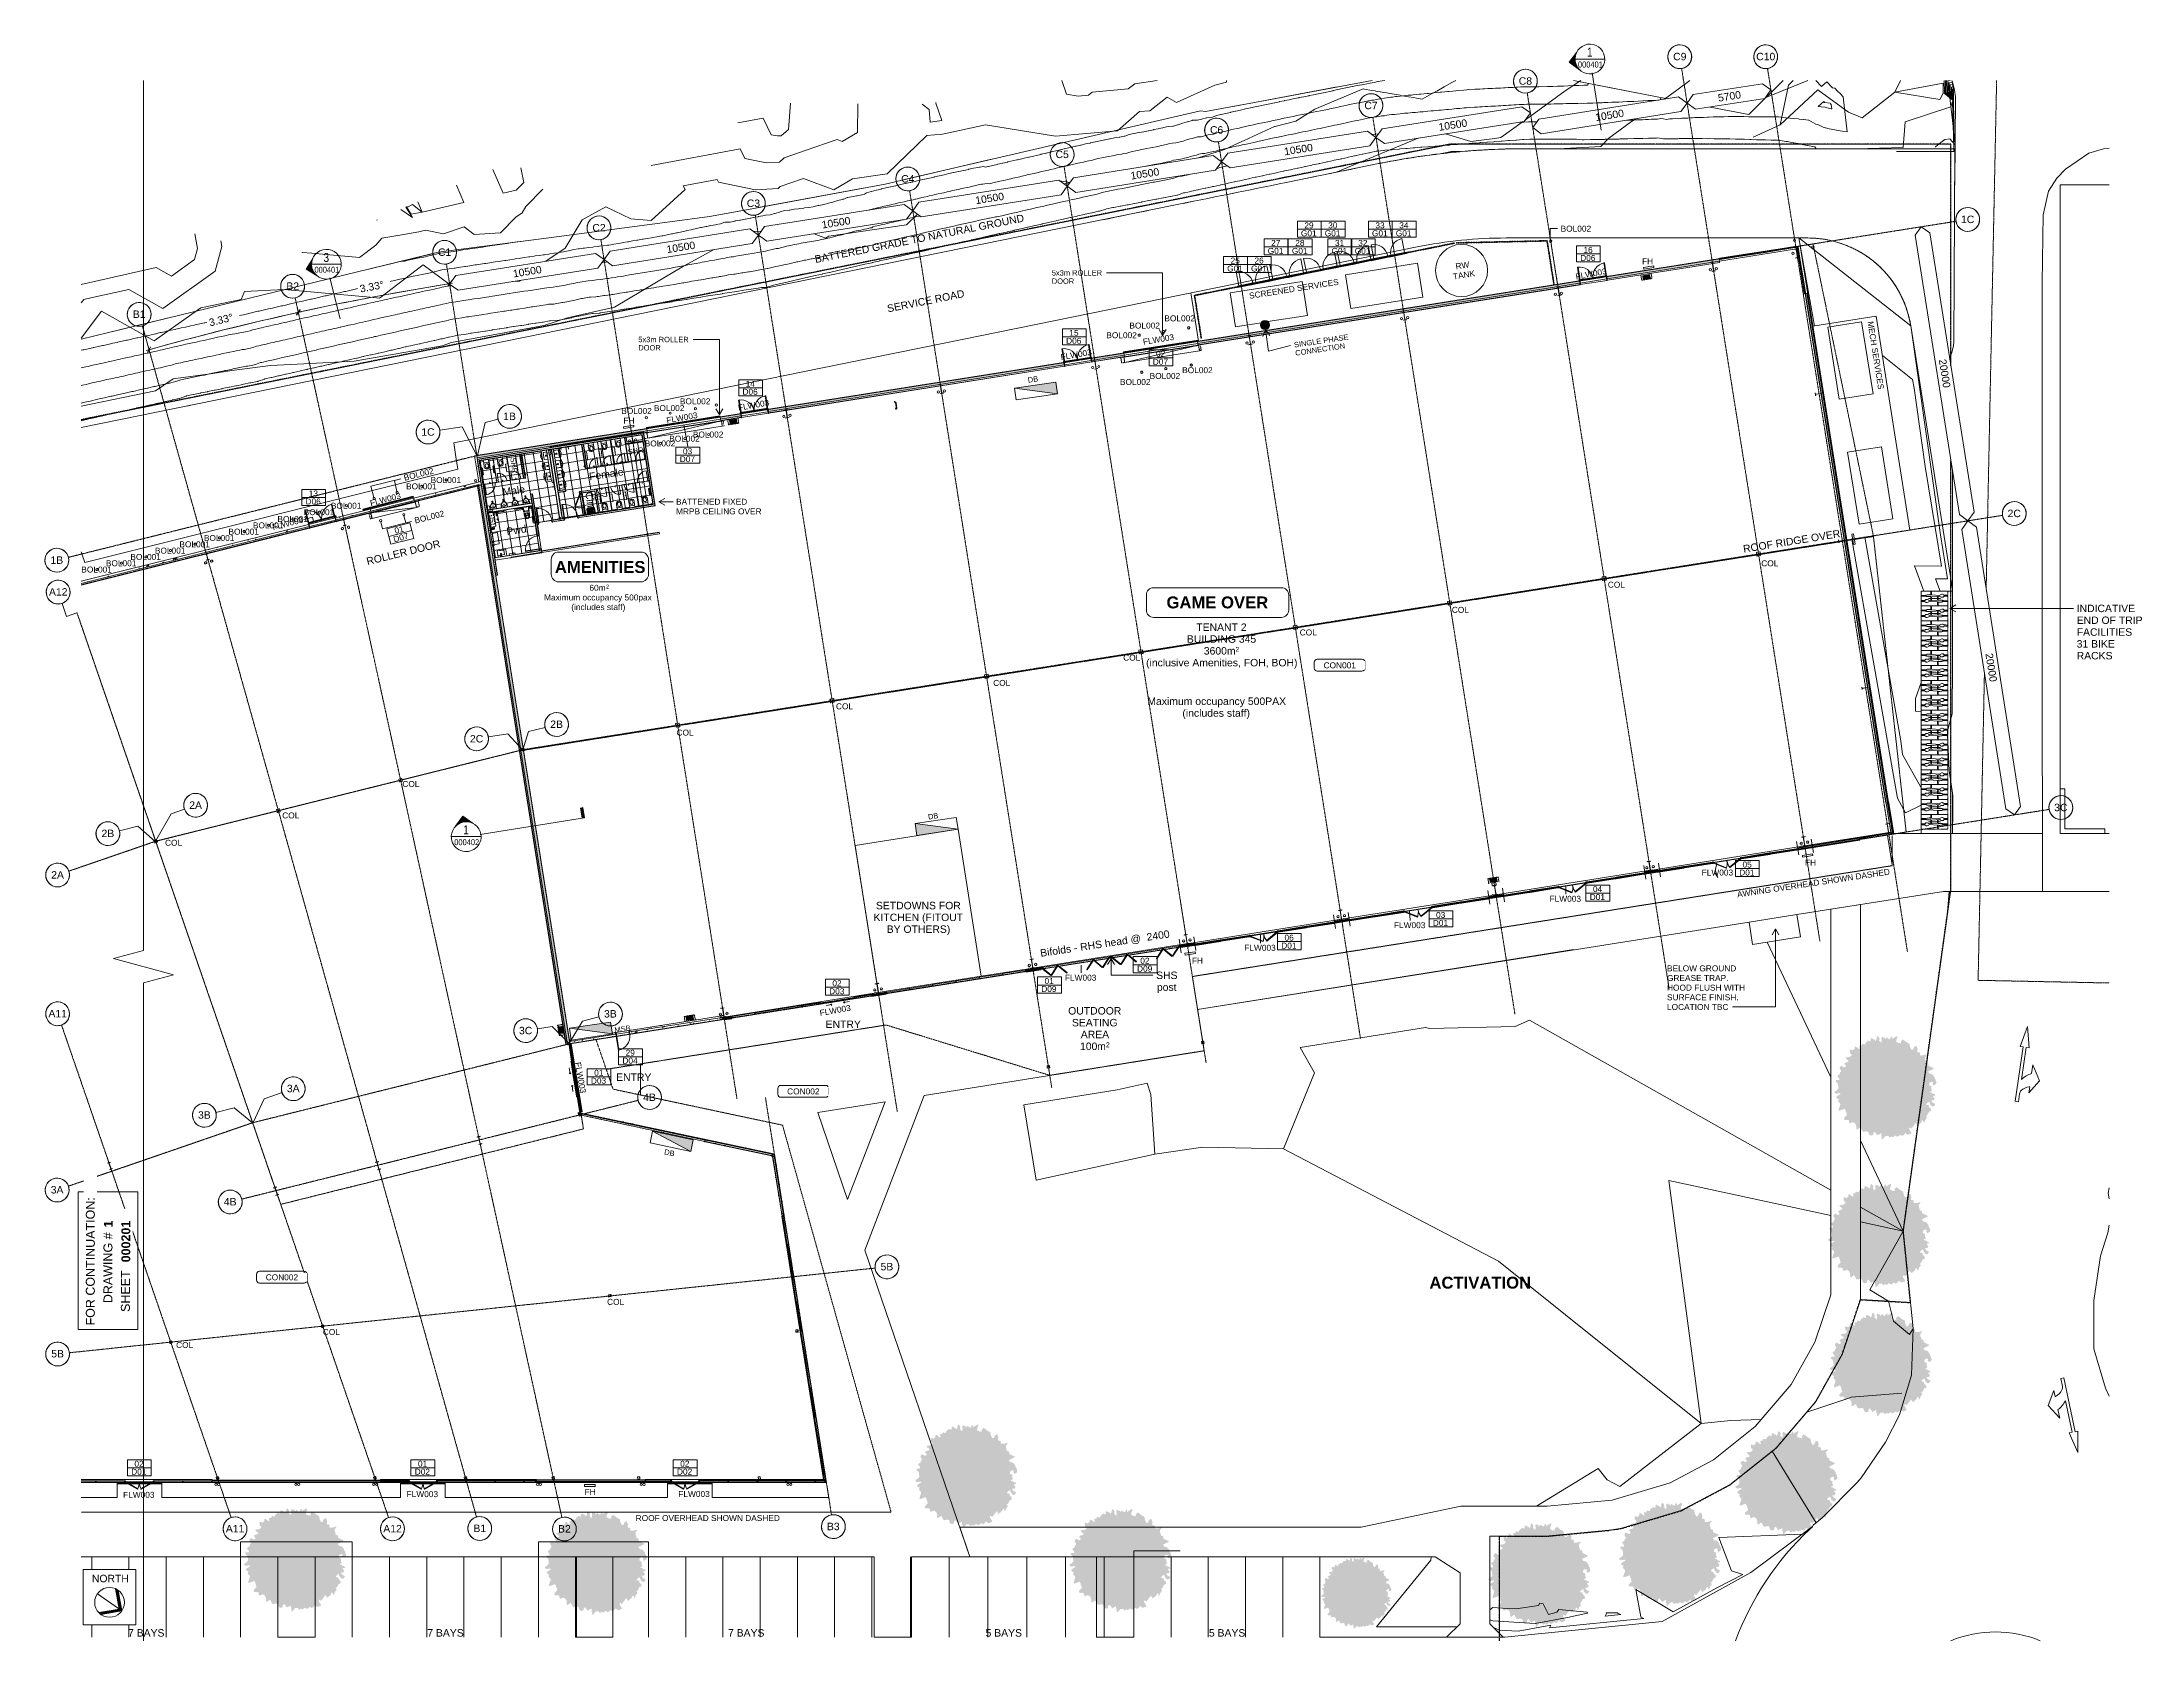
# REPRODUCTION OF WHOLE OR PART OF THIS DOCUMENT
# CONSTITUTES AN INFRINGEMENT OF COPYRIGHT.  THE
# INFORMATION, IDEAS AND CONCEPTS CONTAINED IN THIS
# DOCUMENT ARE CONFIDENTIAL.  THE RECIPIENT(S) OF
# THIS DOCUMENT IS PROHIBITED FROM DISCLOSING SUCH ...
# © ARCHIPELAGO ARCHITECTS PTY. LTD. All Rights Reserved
# Model space of a CAD drawing. Header units: millimetres. Extents: x -2612262 to -2065320, y 3717813 to 4283368.
# Drawn here: x -2355199 to -2214144, y 3958423 to 4066310 of the extents above; entities that cross this region are included whole.
import ezdxf

# ---------------------------------------------------------------- set-up
doc = ezdxf.new("R2010")
doc.units = ezdxf.units.MM
for name, pattern in [('AEC_Double Dash', [39, 15, -4, 6, -4, 6, -4]), ('Aligning Line', [3.2004, 1.6002, -1.6002]), ('BOUNDARY Tighter', [8, 4, -2, 0, -2]), ('Dash Small', [9, 3, -1.5, 3, -1.5]), ('Dash Tight', [1.2, 0.6, -0.6]), ('Grid Line', [21, 12, -3, 3, -3]), ('Hidden', [6, 4, -2]), ('Overhead', [4, 2.5, -1.5])]:
    doc.linetypes.add(name, pattern=pattern)
for name, color, linetype, lineweight in [('A-ANNO-DIMS', 211, 'Continuous', 5), ('A-ANNO-DIMS-200', 211, 'Continuous', 5), ('A-ANNO-KEYN', 231, 'Continuous', 5), ('A-ANNO-NOTE', 131, 'Continuous', 5), ('A-DETL', 90, 'Continuous', 18), ('A-DETL-GENF', 92, 'Continuous', 5), ('A-DETL-THIN', 151, 'Continuous', 5), ('A-DOOR', 31, 'Continuous', 5), ('A-DOOR-FRAM', 31, 'Continuous', 5), ('A-DOOR-IDEN', 31, 'Continuous', 5), ('A-FLOR', 192, 'Continuous', 5), ('A-FLOR-IDEN', 11, 'Continuous', 5), ('A-FLOR-OVHD', 1, 'Overhead', 13), ('A-FLOR-PATT', 8, 'Continuous', 5), ('A-GENM', 13, 'Continuous', 5), ('A-GENM-HDLN', 13, 'Hidden', 5), ('A-GLAZ', 151, 'Continuous', 5), ('A-GLAZ-CURT', 52, 'Continuous', 5), ('A-GLAZ-CWMG', 51, 'Continuous', 5), ('A-WALL', 113, 'Continuous', 5), ('A-WALL-FNSH', 113, 'Continuous', 13), ('A-WALL-PATT', 111, 'Continuous', 13), ('C-PROP-LINE', 91, 'AEC_Double Dash', 13), ('C-TOPO', 7, 'Continuous', 5), ('C-TOPO-MAJR', 7, 'Continuous', 20), ('C-TOPO-MINR', 7, 'Continuous', 5), ('E-ELEC-EQPM', 71, 'Continuous', 5), ('E-ELEC-FIXT', 91, 'Continuous', 5), ('F-FIRE', 13, 'Continuous', 5), ('F-FIRE-IDEN', 13, 'Continuous', 5), ('G-ANNO-REFR', 1, 'Aligning Line', 5), ('G-ANNO-SYMB', 111, 'Continuous', 5), ('G-ANNO-TEXT', 231, 'Continuous', 5), ('P-EQPM', 6, 'Continuous', 5), ('P-SANR-FIXT', 6, 'Continuous', 5), ('P-SANR-FIXT-HDLN', 131, 'Hidden', 5), ('Q-CASE', 31, 'Continuous', 5), ('Q-CASE-HDLN', 31, 'Hidden', 5), ('Q-SPCQ', 91, 'Continuous', 5), ('Q-SPCQ-HDLN', 91, 'Hidden', 5), ('S-BEAM', 12, 'Continuous', 5), ('S-COLS', 52, 'Continuous', 5), ('S-COLS-IDEN', 171, 'Continuous', 5), ('S-GRID', 1, 'Continuous', 5), ('S-GRID-IDEN', 1, 'Continuous', 5)]:
    doc.layers.add(name, color=color, linetype=linetype, lineweight=lineweight)
doc.styles.add('Arial', font='arial.ttf', dxfattribs={"height": 500})
doc.styles.add('Arial Narrow', font='ARIALN.TTF', dxfattribs={"height": 600})
doc.styles.add('Arial Narrow_1', font='ARIALN.TTF', dxfattribs={"height": 400})
doc.styles.add('Arial_1', font='arial.ttf', dxfattribs={"height": 324.945445})
doc.styles.add('Arial_2', font='arial.ttf', dxfattribs={"height": 400})
doc.styles.add('Arial_3', font='arial.ttf', dxfattribs={"height": 3})
doc.styles.add('Arial_4', font='arial.ttf', dxfattribs={"height": 360})
doc.styles.add('Arial_5', font='arial.ttf', dxfattribs={"height": 259.956356})
doc.styles.add('Arial_B', font='arialbd.ttf', dxfattribs={"height": 800})
doc.styles.add('Arial_B_1', font='arialbd.ttf', dxfattribs={"height": 600})
doc.dimstyles.new('2_5-Diagonal-_deg_-Decimal_O', dxfattribs={"dimscale": 304.8, "dimtxt": 510.1297, "dimasz": 0.984252, "dimexe": 0.656168, "dimexo": 0.0625, "dimgap": 0.984252, "dimtad": 1, "dimdec": 0, "dimzin": 0, "dimdsep": 46, "dimtxsty": 'Arial', "dimblk1": 'OBLIQUE', "dimblk2": 'OBLIQUE', "dimsah": 1, "dimcen": 0.09, "dimdle": 0.656168, "dimazin": 0, "dimtfac": 1, "dimtdec": 4, "dimtix": 1, "dimtmove": 0, "dimatfit": 3, "dimfxl": 3.28084, "dimfxlon": 1, "dimtvp": 1, "dimtfill": 1, "dimtolj": 1, "dimtzin": 0, "dimlwd": 15, "dimlwe": 15, "dimarcsym": 2})
picture_1 = doc.add_image_def('image1.jpg', size_in_pixel=(6528, 5638))
pattern_1 = [(0, (0, 0), (812.8, 203.2), [67.056, -542.544, 67.056, -542.544, -3251.2]), (0, (0, 0), (812.8, 203.2), [-1219.2, 67.056, -1152.144, 67.056, -542.544, -1422.4]), (0, (0, 0), (812.8, 203.2), [-3048, 67.056, -339.344, 67.056, -948.944]), (120, (304.8, 101.6), (-582.376362, 602.305448), [67.056, -542.544, 67.056, -542.544, -3251.2]), (120, (304.8, 101.6), (-582.376362, 602.305448), [-1219.2, 67.056, -1152.144, 67.056, -542.544, -1422.4]), (120, (304.8, 101.6), (-582.376362, 602.305448), [-3048, 67.056, -339.344, 67.056, -948.944]), (240, (406.4, 508), (-230.423638, -805.505448), [67.056, -542.544, 67.056, -542.544, -3251.2]), (240, (406.4, 508), (-230.423638, -805.505448), [-1219.2, 67.056, -1152.144, 67.056, -542.544, -1422.4]), (240, (406.4, 508), (-230.423638, -805.505448), [-3048, 67.056, -339.344, 67.056, -948.944])]
pattern_2 = [(50, (0, 0), (1457.47236, -127.5124), [152.4, -1676.4]), (355, (0, 0), (-281.9423, 1528.4541), [121.92, -1341.12]), (100.451, (121.5, -10.6), (1175.54118, 1400.9327), [129.52, -1424.721]), (46.184, (0, 406.4), (2168.6325, -336.3419), [228.6, -2514.6]), (96.636, (180.7, 378.4), (1899.2207, 1979.4208), [194.28, -2137.081]), (351.184, (0, 406.4), (1899.2401, 1979.4025), [182.88, -2011.68]), (21, (203.2, 304.8), (1212.9148, -818.1215), [152.4, -1676.4]), (326, (203.2, 304.8), (494.41695, 1473.50445), [121.92, -1341.12]), (71.451, (304.3, 236.6), (1707.33713, 655.36968), [129.52, -1424.721]), (37.5, (0, 0), (24.709387, 676.44024), [67.056, -1257.808, 67.056, -1294.384, -1346.2]), (37.5, (0, 0), (24.709387, 676.44024), [-2686.304, 67.056, -1279.144]), (7.5, (0, 0), (534.55775, 801.44425), [67.056, -709.168, 67.056, -1227.328, -513.08]), (7.5, (0, 0), (534.55775, 801.44425), [-2070.608, 67.056, -446.024]), (327.5, (-453.14, 0), (1084.727506, -45.831226), [67.056, -440.944, 67.056, -1517.904, -2103.12]), (327.5, (-453.14, 0), (1084.727506, -45.831226), [-2092.96, 67.056, -2036.064]), (317.5, (-656.3, 0), (1185.03465, 203.41354), [67.056, -593.344, 67.056, -985.52, -1493.52]), (317.5, (-656.3, 0), (1185.03465, 203.41354), [-1712.976, 67.056, -1426.464])]
pattern_3 = [(0, (0, 0), (0, 600), []), (90, (0, 0), (-600, 4e-14), [])]
pattern_4 = [(279, (-2322359.1, 4031946.2), (592.613, 93.86), []), (9, (-2322359.1, 4031946.2), (-93.86, 592.613), [])]

# ---------------------------------------------------------------- blocks, each defined once
blk = doc.blocks.new('Generic Models 1 - Generic Models 1-392193-GA - Part B')
at = {"layer": 'A-GENM', "lineweight": 13}
for p, q in [((-2219637, 4056708), (-2219637, 4013144)), ((-2216356, 4056708), (-2219637, 4056708)), ((-2219637, 4016144), (-2219637, 4013144)), ((-2219337, 4016144), (-2219637, 4016144)), ((-2219337, 4013444), (-2219337, 4016144)), ((-2219637, 4013144), (-2216637, 4013144)), ((-2219637, 4013144), (-2216356, 4013144)), ((-2216637, 4013444), (-2219337, 4013444)), ((-2216637, 4013144), (-2216637, 4013444))]:
    blk.add_line(p, q, dxfattribs=at)
blk = doc.blocks.new('SHS-Square Hollow Section-Column - 200x200xSHS-1605338-GA - Part B')
at = {"layer": 'S-COLS'}
h = blk.add_hatch(dxfattribs=at)
h.set_pattern_fill('FP_3', color=256, style=0, pattern_type=2)
h.set_pattern_definition([(26, (913251.06, -4558304.6), (-311.76956, 639.22233), []), (26, (913499.15, -4557584.1), (-311.76956, 639.22233), [])])
h.paths.add_polyline_path([(90, -100), (97, -97), (100, -90), (94, -94)])
h.paths.add_polyline_path([(-90, -100), (90, -100), (90, -95), (-90, -95)])
h.paths.add_polyline_path([(-90, -100), (-94, -94), (-100, -90), (-97, -97)])
h.paths.add_polyline_path([(-100, 90), (-94, 94), (-90, 100), (-97, 97)])
h.paths.add_polyline_path([(-100, -90), (-95, -90), (-95, 90), (-100, 90)])
h.paths.add_polyline_path([(100, 90), (97, 97), (90, 100), (94, 94)])
h.paths.add_polyline_path([(95, -90), (100, -90), (100, 90), (95, 90)])
h.paths.add_polyline_path([(-90, 95), (90, 95), (90, 100), (-90, 100)])
at = {"layer": 'S-COLS', "lineweight": 15}
for p, q in [((-100, 90), (-100, -90)), ((-95, -90), (-95, 90)), ((90, 100), (-90, 100)), ((-90, 95), (90, 95)), ((95, 90), (95, -90)), ((100, -90), (100, 90)), ((90, -95), (-90, -95)), ((-90, -100), (90, -100))]:
    blk.add_line(p, q, dxfattribs=at)
for centre, radius, start, end in [((-90, 90), 10, 90, 180), ((-90, 90), 5, 90, 180), ((90, 90), 10, 360, 90), ((90, 90), 5, 0, 90), ((-90, -90), 10, 180, 270), ((-90, -90), 5, 180, 270), ((90, -90), 5, 270, 0), ((90, -90), 10, 270, 360)]:
    blk.add_arc(centre, radius, start, end, dxfattribs=at)
blk = doc.blocks.new('SHS-Square Hollow Section-Column - 250x250xSHS-1478536-GA - Part B')
at = {"layer": 'S-COLS'}
h = blk.add_hatch(dxfattribs=at)
h.set_pattern_fill('FP_4', color=256, style=0, pattern_type=2)
h.set_pattern_definition([(36, (1602568.24, -4332682.3), (-418.03287, 575.37289), []), (36, (1602687.45, -4331929.7), (-418.03287, 575.37289), [])])
h.paths.add_polyline_path([(115, -125), (122, -122), (125, -115), (119, -119)])
h.paths.add_polyline_path([(-115, -125), (115, -125), (115, -120), (-115, -120)])
h.paths.add_polyline_path([(-115, -125), (-119, -119), (-125, -115), (-122, -122)])
h.paths.add_polyline_path([(-125, 115), (-119, 119), (-115, 125), (-122, 122)])
h.paths.add_polyline_path([(-125, -115), (-120, -115), (-120, 115), (-125, 115)])
h.paths.add_polyline_path([(125, 115), (122, 122), (115, 125), (119, 119)])
h.paths.add_polyline_path([(120, -115), (125, -115), (125, 115), (120, 115)])
h.paths.add_polyline_path([(-115, 120), (115, 120), (115, 125), (-115, 125)])
at = {"layer": 'S-COLS', "lineweight": 15}
for p, q in [((-125, 115), (-125, -115)), ((-120, -115), (-120, 115)), ((115, 125), (-115, 125)), ((-115, 120), (115, 120)), ((120, 115), (120, -115)), ((125, -115), (125, 115)), ((115, -120), (-115, -120)), ((-115, -125), (115, -125))]:
    blk.add_line(p, q, dxfattribs=at)
for centre, radius, start, end in [((-115, 115), 10, 90, 180), ((-115, 115), 5, 90, 180), ((115, 115), 10, 360, 90), ((115, 115), 5, 0, 90), ((-115, -115), 10, 180, 270), ((-115, -115), 5, 180, 270), ((115, -115), 5, 270, 0), ((115, -115), 10, 270, 360)]:
    blk.add_arc(centre, radius, start, end, dxfattribs=at)
blk = doc.blocks.new('SHS-Square Hollow Section-Column - 250x250xSHS-2929213-GA - Part B')
at = {"layer": 'S-COLS', "lineweight": 15}
for p, q in [((-125, 115), (-125, -115)), ((-120, -115), (-120, 115)), ((115, 125), (-115, 125)), ((-115, 120), (115, 120)), ((120, 115), (120, -115)), ((125, -115), (125, 115)), ((115, -120), (-115, -120)), ((-115, -125), (115, -125))]:
    blk.add_line(p, q, dxfattribs=at)
for centre, radius, start, end in [((-115, 115), 10, 90, 180), ((-115, 115), 5, 90, 180), ((115, 115), 10, 360, 90), ((115, 115), 5, 0, 90), ((-115, -115), 10, 180, 270), ((-115, -115), 5, 180, 270), ((115, -115), 5, 270, 0), ((115, -115), 10, 270, 360)]:
    blk.add_arc(centre, radius, start, end, dxfattribs=at)
blk = doc.blocks.new('SHS-Square Hollow Section-Column - 250x250xSHS-V1-GA - Part B')
at = {"layer": 'S-COLS', "lineweight": 15}
for p, q in [((-125, 115), (-125, -115)), ((-120, -115), (-120, 115)), ((115, 125), (-115, 125)), ((-115, 120), (115, 120)), ((120, 115), (120, -115)), ((125, -115), (125, 115)), ((115, -120), (-115, -120)), ((-115, -125), (115, -125))]:
    blk.add_line(p, q, dxfattribs=at)
for centre, radius, start, end in [((-115, 115), 10, 90, 180), ((-115, 115), 5, 90, 180), ((115, 115), 10, 360, 90), ((115, 115), 5, 0, 90), ((-115, -115), 10, 180, 270), ((-115, -115), 5, 180, 270), ((115, -115), 5, 270, 0), ((115, -115), 10, 270, 360)]:
    blk.add_arc(centre, radius, start, end, dxfattribs=at)
blk = doc.blocks.new('SHS-Square Hollow Section-Column - 250x250xSHS-V2-GA - Part B')
at = {"layer": 'S-COLS'}
h = blk.add_hatch(dxfattribs=at)
h.set_pattern_fill('FP_5', color=256, style=0, pattern_type=2)
h.set_pattern_definition([(36, (1644568.24, -4332682.3), (-418.03287, 575.37289), []), (36, (1644687.45, -4331929.7), (-418.03287, 575.37289), [])])
h.paths.add_polyline_path([(115, -125), (122, -122), (125, -115), (119, -119)])
h.paths.add_polyline_path([(-115, -125), (115, -125), (115, -120), (-115, -120)])
h.paths.add_polyline_path([(-115, -125), (-119, -119), (-125, -115), (-122, -122)])
h.paths.add_polyline_path([(-125, 115), (-119, 119), (-115, 125), (-122, 122)])
h.paths.add_polyline_path([(-125, -115), (-120, -115), (-120, 115), (-125, 115)])
h.paths.add_polyline_path([(125, 115), (122, 122), (115, 125), (119, 119)])
h.paths.add_polyline_path([(120, -115), (125, -115), (125, 115), (120, 115)])
h.paths.add_polyline_path([(-115, 120), (115, 120), (115, 125), (-115, 125)])
at = {"layer": 'S-COLS', "lineweight": 15}
for p, q in [((-125, 115), (-125, -115)), ((-120, -115), (-120, 115)), ((115, 125), (-115, 125)), ((-115, 120), (115, 120)), ((120, 115), (120, -115)), ((125, -115), (125, 115)), ((115, -120), (-115, -120)), ((-115, -125), (115, -125))]:
    blk.add_line(p, q, dxfattribs=at)
for centre, radius, start, end in [((-115, 115), 10, 90, 180), ((-115, 115), 5, 90, 180), ((115, 115), 10, 360, 90), ((115, 115), 5, 0, 90), ((-115, -115), 10, 180, 270), ((-115, -115), 5, 180, 270), ((115, -115), 5, 270, 0), ((115, -115), 10, 270, 360)]:
    blk.add_arc(centre, radius, start, end, dxfattribs=at)
blk = doc.blocks.new('SHS-Square Hollow Section-Column - 150x150xSHS-1264402-GA - Part B')
at = {"layer": 'S-COLS', "lineweight": 15}
for p, q in [((-75, 65), (-75, -65)), ((-70, -65), (-70, 65)), ((65, 75), (-65, 75)), ((-65, 70), (65, 70)), ((70, 65), (70, -65)), ((75, -65), (75, 65)), ((65, -70), (-65, -70)), ((-65, -75), (65, -75))]:
    blk.add_line(p, q, dxfattribs=at)
for centre, radius, start, end in [((-65, 65), 10, 90, 180), ((-65, 65), 5, 90, 180), ((65, 65), 10, 360, 90), ((65, 65), 5, 0, 90), ((-65, -65), 10, 180, 270), ((-65, -65), 5, 180, 270), ((65, -65), 5, 270, 0), ((65, -65), 10, 270, 360)]:
    blk.add_arc(centre, radius, start, end, dxfattribs=at)
blk = doc.blocks.new('SHS-Square Hollow Section-Column - 200x200xSHS-V3-GA - Part B')
at = {"layer": 'S-COLS', "lineweight": 15}
for p, q in [((-100, 90), (-100, -90)), ((-95, -90), (-95, 90)), ((90, 100), (-90, 100)), ((-90, 95), (90, 95)), ((95, 90), (95, -90)), ((100, -90), (100, 90)), ((90, -95), (-90, -95)), ((-90, -100), (90, -100))]:
    blk.add_line(p, q, dxfattribs=at)
for centre, radius, start, end in [((-90, 90), 10, 90, 180), ((-90, 90), 5, 90, 180), ((90, 90), 10, 360, 90), ((90, 90), 5, 0, 90), ((-90, -90), 10, 180, 270), ((-90, -90), 5, 180, 270), ((90, -90), 5, 270, 0), ((90, -90), 10, 270, 360)]:
    blk.add_arc(centre, radius, start, end, dxfattribs=at)
blk = doc.blocks.new('Structural Framing 15 - Structural Framing 1-952687-GA - Part B')
at = {"layer": 'S-BEAM', "lineweight": 13}
for p, q in [((-2344074, 4031945), (-2344246, 4031897)), ((-2344246, 4031897), (-2344242, 4031885)), ((-2344242, 4031885), (-2344171, 4031905)), ((-2344157, 4031897), (-2344061, 4031553)), ((-2344053, 4031555), (-2344150, 4031899)), ((-2344142, 4031913), (-2344071, 4031933)), ((-2344069, 4031539), (-2344139, 4031519)), ((-2344139, 4031519), (-2344136, 4031506)), ((-2344136, 4031506), (-2343965, 4031554)), ((-2344071, 4031933), (-2344074, 4031945)), ((-2343968, 4031567), (-2344039, 4031547)), ((-2343965, 4031554), (-2343968, 4031567)), ((-2332604, 3991106), (-2332805, 3991049)), ((-2332805, 3991049), (-2332801, 3991037)), ((-2332801, 3991037), (-2332719, 3991060)), ((-2332702, 3991050), (-2332574, 3990594)), ((-2332564, 3990597), (-2332692, 3991053)), ((-2332683, 3991070), (-2332600, 3991093)), ((-2332583, 3990577), (-2332666, 3990554)), ((-2332666, 3990554), (-2332662, 3990541)), ((-2332662, 3990541), (-2332461, 3990597)), ((-2332600, 3991093), (-2332604, 3991106)), ((-2332465, 3990610), (-2332547, 3990587)), ((-2332461, 3990597), (-2332465, 3990610))]:
    blk.add_line(p, q, dxfattribs=at)
for centre, radius, start, end in [((-2344168, 4031894), 11.4, 15.66741, 105.66741), ((-2344139, 4031902), 11.4, 105.66741, 195.66741), ((-2344072, 4031550), 11.4, 285.66741, 15.66741), ((-2344042, 4031558), 11.4, 195.66741, 285.66741), ((-2332715, 3991046), 14, 15.66741, 105.66741), ((-2332679, 3991056), 14, 105.66741, 195.66741), ((-2332587, 3990590), 14, 285.66741, 15.66741), ((-2332551, 3990600), 14, 195.66741, 285.66741)]:
    blk.add_arc(centre, radius, start, end, dxfattribs=at)
blk = doc.blocks.new('Door-Hinge-Double EXTERNAL - 2340x920x920x40-Solid Core-Metal Frame-Double Rebate Wraparound GRILLE-958845-GA - Part B')
at = {"layer": 'A-DOOR'}
for p, q in [((-921, 142), (-921, 1062)), ((-921, 1062), (-881, 1062)), ((-881, 142), (-921, 142)), ((-881, 1062), (-881, 142)), ((921, 1062), (881, 1062)), ((881, 1062), (881, 142)), ((881, 142), (921, 142)), ((921, 142), (921, 1062))]:
    blk.add_line(p, q, dxfattribs=at)
for centre, start, end in [((-921, 142), 360, 90), ((921, 142), 90, 180)]:
    blk.add_arc(centre, 920, start, end, dxfattribs=at)
blk = doc.blocks.new('X_Door-Frame-Metal - Standard-2852210-GA - Part B')
at = {"layer": 'A-DOOR-FRAM'}
for p, q in [((-923, 142), (-943, 142)), ((-943, 142), (-943, 128)), ((-943, 128), (-928, 128)), ((-941, 130), (-941, 140)), ((-941, 140), (-925, 140)), ((-941, 140), (-941, 130)), ((-928, 130), (-941, 130)), ((-928, 128), (-928, 130)), ((-925, 140), (-925, 99)), ((-925, 99), (-900, 99)), ((-923, 101), (-923, 142)), ((-898, 101), (-923, 101)), ((-900, 99), (-900, -99)), ((-898, -101), (-898, 101)), ((923, 101), (898, 101)), ((898, 101), (898, -101)), ((900, -99), (900, 99)), ((900, 99), (925, 99)), ((943, 142), (923, 142)), ((923, 142), (923, 101)), ((925, 99), (925, 140)), ((925, 140), (941, 140)), ((941, 130), (928, 130)), ((928, 130), (928, 128)), ((928, 128), (943, 128)), ((941, 140), (941, 130)), ((941, 130), (941, 140)), ((943, 128), (943, 142)), ((-928, -128), (-943, -128)), ((-943, -128), (-943, -142)), ((-943, -142), (-923, -142)), ((-941, -130), (-928, -130)), ((-941, -140), (-941, -130)), ((-941, -130), (-941, -140)), ((-925, -140), (-941, -140)), ((-928, -130), (-928, -128)), ((-900, -99), (-925, -99)), ((-925, -99), (-925, -140)), ((-923, -142), (-923, -101)), ((-923, -101), (-898, -101)), ((898, -101), (923, -101)), ((925, -99), (900, -99)), ((923, -101), (923, -142)), ((923, -142), (943, -142)), ((925, -140), (925, -99)), ((941, -140), (925, -140)), ((943, -128), (928, -128)), ((928, -128), (928, -130)), ((928, -130), (941, -130)), ((941, -130), (941, -140)), ((941, -140), (941, -130)), ((943, -142), (943, -128))]:
    blk.add_line(p, q, dxfattribs=at)
blk = doc.blocks.new('Hydrant_double6 - Hydrant_double-1019398-GA - Part B')
at = {"layer": 'F-FIRE'}
for p, q in [((-2397509, 3973380), (-2398171, 3973152)), ((-2398171, 3973152), (-2398132, 3973039)), ((-2398132, 3973039), (-2397470, 3973267)), ((-2397470, 3973267), (-2397509, 3973380))]:
    blk.add_line(p, q, dxfattribs=at)
for start, end in [(99.28632, 118.71449), (279.28632, 298.71449)]:
    blk.add_arc((-2397820, 3973209), 60, start, end, dxfattribs=at)
blk = doc.blocks.new('Hydrant_double7 - Hydrant_double-1019415-GA - Part B')
at = {"layer": 'F-FIRE'}
for p, q in [((-2397509, 3973380), (-2398171, 3973152)), ((-2398171, 3973152), (-2398132, 3973039)), ((-2398132, 3973039), (-2397470, 3973267)), ((-2397470, 3973267), (-2397509, 3973380))]:
    blk.add_line(p, q, dxfattribs=at)
for start, end in [(99.28632, 118.71449), (279.28632, 298.71449)]:
    blk.add_arc((-2397820, 3973209), 60, start, end, dxfattribs=at)
blk = doc.blocks.new('Hydrant_double8 - Hydrant_double-1019432-GA - Part B')
at = {"layer": 'F-FIRE'}
for p, q in [((-2397509, 3973380), (-2398171, 3973152)), ((-2398171, 3973152), (-2398132, 3973039)), ((-2398132, 3973039), (-2397470, 3973267)), ((-2397470, 3973267), (-2397509, 3973380))]:
    blk.add_line(p, q, dxfattribs=at)
for start, end in [(99.28632, 118.71449), (279.28632, 298.71449)]:
    blk.add_arc((-2397820, 3973209), 60, start, end, dxfattribs=at)
blk = doc.blocks.new('Hydrant_double9 - Hydrant_double-1019449-GA - Part B')
at = {"layer": 'F-FIRE'}
for p, q in [((-2397509, 3973380), (-2398171, 3973152)), ((-2398171, 3973152), (-2398132, 3973039)), ((-2398132, 3973039), (-2397470, 3973267)), ((-2397470, 3973267), (-2397509, 3973380))]:
    blk.add_line(p, q, dxfattribs=at)
for start, end in [(99.28632, 118.71449), (279.28632, 298.71449)]:
    blk.add_arc((-2397820, 3973209), 60, start, end, dxfattribs=at)
blk = doc.blocks.new('Hydrant_double10 - Hydrant_double-1019466-GA - Part B')
at = {"layer": 'F-FIRE'}
for p, q in [((-2397509, 3973380), (-2398171, 3973152)), ((-2398171, 3973152), (-2398132, 3973039)), ((-2398132, 3973039), (-2397470, 3973267)), ((-2397470, 3973267), (-2397509, 3973380))]:
    blk.add_line(p, q, dxfattribs=at)
for start, end in [(99.28632, 118.71449), (279.28632, 298.71449)]:
    blk.add_arc((-2397820, 3973209), 60, start, end, dxfattribs=at)
blk = doc.blocks.new('Structural Framing 14 - Structural Framing 1-1145661-GA - Part B')
at = {"layer": 'S-BEAM', "lineweight": 13}
for p, q in [((-2242892, 4051539), (-2243119, 4051503)), ((-2243119, 4051503), (-2243118, 4051493)), ((-2243118, 4051493), (-2243009, 4051510)), ((-2243009, 4051510), (-2242917, 4050927)), ((-2242999, 4051512), (-2242891, 4051529)), ((-2242907, 4050929), (-2242999, 4051512)), ((-2242891, 4051529), (-2242892, 4051539)), ((-2242917, 4050927), (-2243026, 4050910)), ((-2243026, 4050910), (-2243024, 4050900)), ((-2243024, 4050900), (-2242797, 4050936)), ((-2242798, 4050946), (-2242907, 4050929)), ((-2242797, 4050936), (-2242798, 4050946)), ((-2236777, 4012930), (-2237004, 4012894)), ((-2237004, 4012894), (-2237003, 4012884)), ((-2237003, 4012884), (-2236894, 4012901)), ((-2236802, 4012319), (-2236910, 4012301)), ((-2236910, 4012301), (-2236909, 4012292)), ((-2236909, 4012292), (-2236682, 4012328)), ((-2236894, 4012901), (-2236802, 4012319)), ((-2236884, 4012903), (-2236775, 4012920)), ((-2236792, 4012320), (-2236884, 4012903)), ((-2236683, 4012337), (-2236792, 4012320)), ((-2236775, 4012920), (-2236777, 4012930)), ((-2236682, 4012328), (-2236683, 4012337))]:
    blk.add_line(p, q, dxfattribs=at)
blk = doc.blocks.new('Structural Framing 16 - Structural Framing 1-1145737-GA - Part B')
at = {"layer": 'S-BEAM', "lineweight": 13}
for p, q in [((-2315487, 4040040), (-2315714, 4040004)), ((-2315714, 4040004), (-2315713, 4039995)), ((-2315713, 4039995), (-2315604, 4040012)), ((-2315604, 4040012), (-2315512, 4039429)), ((-2315594, 4040013), (-2315486, 4040031)), ((-2315502, 4039431), (-2315594, 4040013)), ((-2315486, 4040031), (-2315487, 4040040)), ((-2315512, 4039429), (-2315621, 4039412)), ((-2315621, 4039412), (-2315619, 4039402)), ((-2315619, 4039402), (-2315392, 4039438)), ((-2315393, 4039448), (-2315502, 4039431)), ((-2315392, 4039438), (-2315393, 4039448)), ((-2309372, 4001432), (-2309599, 4001396)), ((-2309599, 4001396), (-2309598, 4001386)), ((-2309598, 4001386), (-2309489, 4001403)), ((-2309397, 4000820), (-2309505, 4000803)), ((-2309505, 4000803), (-2309504, 4000793)), ((-2309504, 4000793), (-2309277, 4000829)), ((-2309489, 4001403), (-2309397, 4000820)), ((-2309479, 4001405), (-2309370, 4001422)), ((-2309387, 4000822), (-2309479, 4001405)), ((-2309278, 4000839), (-2309387, 4000822)), ((-2309370, 4001422), (-2309372, 4001432)), ((-2309277, 4000829), (-2309278, 4000839))]:
    blk.add_line(p, q, dxfattribs=at)
blk = doc.blocks.new('Structural Framing 17 - Structural Framing 1-1145779-GA - Part B')
at = {"layer": 'S-BEAM', "lineweight": 13}
for p, q in [((-2305117, 4041683), (-2305344, 4041647)), ((-2305344, 4041647), (-2305342, 4041637)), ((-2305342, 4041637), (-2305233, 4041654)), ((-2305233, 4041654), (-2305141, 4041072)), ((-2305224, 4041656), (-2305115, 4041673)), ((-2305131, 4041073), (-2305224, 4041656)), ((-2305115, 4041673), (-2305117, 4041683)), ((-2305141, 4041072), (-2305250, 4041054)), ((-2305250, 4041054), (-2305248, 4041045)), ((-2305248, 4041045), (-2305021, 4041081)), ((-2305023, 4041090), (-2305131, 4041073)), ((-2305021, 4041081), (-2305023, 4041090)), ((-2299001, 4003074), (-2299228, 4003038)), ((-2299228, 4003038), (-2299227, 4003028)), ((-2299227, 4003028), (-2299118, 4003046)), ((-2299026, 4002463), (-2299135, 4002446)), ((-2299135, 4002446), (-2299133, 4002436)), ((-2299133, 4002436), (-2298906, 4002472)), ((-2299118, 4003046), (-2299026, 4002463)), ((-2299108, 4003047), (-2299000, 4003064)), ((-2299016, 4002465), (-2299108, 4003047)), ((-2298907, 4002482), (-2299016, 4002465)), ((-2299000, 4003064), (-2299001, 4003074)), ((-2298906, 4002472), (-2298907, 4002482))]:
    blk.add_line(p, q, dxfattribs=at)
blk = doc.blocks.new('Structural Framing 18 - Structural Framing 1-1145821-GA - Part B')
at = {"layer": 'S-BEAM', "lineweight": 13}
for p, q in [((-2294746, 4043326), (-2294973, 4043290)), ((-2294973, 4043290), (-2294971, 4043280)), ((-2294971, 4043280), (-2294863, 4043297)), ((-2294770, 4042714), (-2294879, 4042697)), ((-2294879, 4042697), (-2294878, 4042687)), ((-2294878, 4042687), (-2294650, 4042723)), ((-2294863, 4043297), (-2294770, 4042714)), ((-2294853, 4043299), (-2294744, 4043316)), ((-2294761, 4042716), (-2294853, 4043299)), ((-2294652, 4042733), (-2294761, 4042716)), ((-2294744, 4043316), (-2294746, 4043326)), ((-2294650, 4042723), (-2294652, 4042733)), ((-2288631, 4004717), (-2288858, 4004681)), ((-2288858, 4004681), (-2288856, 4004671)), ((-2288856, 4004671), (-2288748, 4004688)), ((-2288748, 4004688), (-2288655, 4004106)), ((-2288738, 4004690), (-2288629, 4004707)), ((-2288645, 4004107), (-2288738, 4004690)), ((-2288629, 4004707), (-2288631, 4004717)), ((-2288655, 4004106), (-2288764, 4004088)), ((-2288764, 4004088), (-2288762, 4004078)), ((-2288762, 4004078), (-2288535, 4004114)), ((-2288537, 4004124), (-2288645, 4004107)), ((-2288535, 4004114), (-2288537, 4004124))]:
    blk.add_line(p, q, dxfattribs=at)
blk = doc.blocks.new('Structural Framing 19 - Structural Framing 1-1145889-GA - Part B')
at = {"layer": 'S-BEAM', "lineweight": 13}
for p, q in [((-2237262, 4052430), (-2237490, 4052394)), ((-2237490, 4052394), (-2237488, 4052385)), ((-2237488, 4052385), (-2237379, 4052402)), ((-2237287, 4051819), (-2237396, 4051802)), ((-2237396, 4051802), (-2237394, 4051792)), ((-2237394, 4051792), (-2237167, 4051828)), ((-2237379, 4052402), (-2237287, 4051819)), ((-2237369, 4052403), (-2237261, 4052421)), ((-2237277, 4051821), (-2237369, 4052403)), ((-2237169, 4051838), (-2237277, 4051821)), ((-2237261, 4052421), (-2237262, 4052430)), ((-2237167, 4051828), (-2237169, 4051838)), ((-2231146, 4013812), (-2231373, 4013776)), ((-2231373, 4013776), (-2231371, 4013766)), ((-2231371, 4013766), (-2231263, 4013783)), ((-2231170, 4013201), (-2231279, 4013183)), ((-2231279, 4013183), (-2231277, 4013173)), ((-2231277, 4013173), (-2231050, 4013209)), ((-2231263, 4013783), (-2231170, 4013201)), ((-2231253, 4013785), (-2231144, 4013802)), ((-2231160, 4013202), (-2231253, 4013785)), ((-2231052, 4013219), (-2231160, 4013202)), ((-2231144, 4013802), (-2231146, 4013812)), ((-2231050, 4013209), (-2231052, 4013219))]:
    blk.add_line(p, q, dxfattribs=at)
blk = doc.blocks.new('Rectangular Mullion - 50 x 50mm-1158589-GA - Part B')
at = {"layer": 'A-GLAZ-CWMG'}
for p, q in [((-25, 25), (25, 25)), ((-25, -25), (-25, 25)), ((25, 25), (25, -25)), ((25, -25), (-25, -25))]:
    blk.add_line(p, q, dxfattribs=at)
blk = doc.blocks.new('Rectangular Mullion - 50 x 50mm-V4-GA - Part B')
at = {"layer": 'A-GLAZ-CWMG'}
for p, q in [((-15, 25), (25, 25)), ((25, 25), (25, -25)), ((-25, -25), (-25, -17)), ((25, -25), (-25, -25))]:
    blk.add_line(p, q, dxfattribs=at)
blk = doc.blocks.new('Rectangular Mullion - 50 x 50mm-V5-GA - Part B')
at = {"layer": 'A-GLAZ-CWMG'}
for p, q in [((16, 25), (25, 25)), ((25, 25), (25, -25)), ((-25, -25), (-25, -17)), ((25, -25), (-25, -25))]:
    blk.add_line(p, q, dxfattribs=at)
blk = doc.blocks.new('Rectangular Mullion - 50 x 50mm-V6-GA - Part B')
at = {"layer": 'A-GLAZ-CWMG'}
for p, q in [((-25, 25), (-3, 25)), ((-25, -25), (-25, 25)), ((25, -25), (-25, -25)), ((25, -17), (25, -25))]:
    blk.add_line(p, q, dxfattribs=at)
blk = doc.blocks.new('Rectangular Mullion - 50 x 50mm-V7-GA - Part B')
at = {"layer": 'A-GLAZ-CWMG'}
for p, q in [((-2, 25), (25, 25)), ((25, 25), (25, -25)), ((-25, -25), (-25, -17)), ((25, -25), (-25, -25))]:
    blk.add_line(p, q, dxfattribs=at)
blk = doc.blocks.new('Rectangular Mullion - 50 x 50mm-V8-GA - Part B')
at = {"layer": 'A-GLAZ-CWMG'}
for p, q in [((-25, 25), (-21, 25)), ((-25, -25), (-25, 25)), ((25, -25), (-25, -25)), ((25, -17), (25, -25))]:
    blk.add_line(p, q, dxfattribs=at)
blk = doc.blocks.new('Rectangular Mullion - 50 x 50mm-V9-GA - Part B')
at = {"layer": 'A-GLAZ-CWMG'}
for p, q in [((-25, 25), (10, 25)), ((-25, -25), (-25, 25)), ((25, -25), (-25, -25)), ((25, -17), (25, -25))]:
    blk.add_line(p, q, dxfattribs=at)
blk = doc.blocks.new('Rectangular Mullion - 50 x 50mm-V10-GA - Part B')
at = {"layer": 'A-GLAZ-CWMG'}
for p, q in [((-25, 25), (-10, 25)), ((-25, -25), (-25, 25)), ((25, -25), (-25, -25)), ((25, -17), (25, -25))]:
    blk.add_line(p, q, dxfattribs=at)
blk = doc.blocks.new('Rectangular Mullion - 50 x 50mm-V11-GA - Part B')
at = {"layer": 'A-GLAZ-CWMG'}
for p, q in [((-25, 25), (21, 25)), ((-25, -25), (-25, 25)), ((25, -25), (-25, -25)), ((25, -17), (25, -25))]:
    blk.add_line(p, q, dxfattribs=at)
blk = doc.blocks.new('Rectangular Mullion - 50 x 50mm-V12-GA - Part B')
at = {"layer": 'A-GLAZ-CWMG'}
for p, q in [((-8, 25), (25, 25)), ((25, 25), (25, -25)), ((-25, -25), (-25, -17)), ((25, -25), (-25, -25))]:
    blk.add_line(p, q, dxfattribs=at)
blk = doc.blocks.new('Rectangular Mullion - 50 x 50mm-V13-GA - Part B')
at = {"layer": 'A-GLAZ-CWMG'}
for p, q in [((22, 25), (25, 25)), ((25, 25), (25, -25)), ((-25, -25), (-25, -17)), ((25, -25), (-25, -25))]:
    blk.add_line(p, q, dxfattribs=at)
blk = doc.blocks.new('Rectangular Mullion - 50 x 50mm-V14-GA - Part B')
at = {"layer": 'A-GLAZ-CWMG'}
for p, q in [((-25, 25), (3, 25)), ((-25, -25), (-25, 25)), ((25, -25), (-25, -25)), ((25, -17), (25, -25))]:
    blk.add_line(p, q, dxfattribs=at)
blk = doc.blocks.new('Rectangular Mullion - 50 x 50mm-V15-GA - Part B')
at = {"layer": 'A-GLAZ-CWMG'}
for p, q in [((5, 25), (25, 25)), ((25, 25), (25, -25)), ((-25, -25), (-25, -17)), ((25, -25), (-25, -25))]:
    blk.add_line(p, q, dxfattribs=at)
blk = doc.blocks.new('Rectangular Mullion - 50 x 50mm-V16-GA - Part B')
at = {"layer": 'A-GLAZ-CWMG'}
for p, q in [((-15, 25), (25, 25)), ((25, 25), (25, -25)), ((-25, -25), (-25, -17)), ((25, -25), (-25, -25))]:
    blk.add_line(p, q, dxfattribs=at)
blk = doc.blocks.new('Rectangular Mullion - 50 x 50mm-V17-GA - Part B')
at = {"layer": 'A-GLAZ-CWMG'}
for p, q in [((16, 25), (25, 25)), ((25, 25), (25, -25)), ((-25, -25), (-25, -17)), ((25, -25), (-25, -25))]:
    blk.add_line(p, q, dxfattribs=at)
blk = doc.blocks.new('Rectangular Mullion - 50 x 50mm-V18-GA - Part B')
at = {"layer": 'A-GLAZ-CWMG'}
for p, q in [((-25, 25), (-3, 25)), ((-25, -25), (-25, 25)), ((25, -25), (-25, -25)), ((25, -17), (25, -25))]:
    blk.add_line(p, q, dxfattribs=at)
blk = doc.blocks.new('Rectangular Mullion - 50 x 50mm-V19-GA - Part B')
at = {"layer": 'A-GLAZ-CWMG'}
for p, q in [((-2, 25), (25, 25)), ((25, 25), (25, -25)), ((-25, -25), (-25, -17)), ((25, -25), (-25, -25))]:
    blk.add_line(p, q, dxfattribs=at)
blk = doc.blocks.new('Rectangular Mullion - 50 x 50mm-V20-GA - Part B')
at = {"layer": 'A-GLAZ-CWMG'}
for p, q in [((-25, 25), (-21, 25)), ((-25, -25), (-25, 25)), ((25, -25), (-25, -25)), ((25, -17), (25, -25))]:
    blk.add_line(p, q, dxfattribs=at)
blk = doc.blocks.new('Rectangular Mullion - 50 x 50mm-V21-GA - Part B')
at = {"layer": 'A-GLAZ-CWMG'}
for p, q in [((-25, 25), (10, 25)), ((-25, -25), (-25, 25)), ((25, -25), (-25, -25)), ((25, -17), (25, -25))]:
    blk.add_line(p, q, dxfattribs=at)
blk = doc.blocks.new('Rectangular Mullion - 50 x 50mm-V22-GA - Part B')
at = {"layer": 'A-GLAZ-CWMG'}
for p, q in [((-25, 25), (-10, 25)), ((-25, -25), (-25, 25)), ((25, -25), (-25, -25)), ((25, -17), (25, -25))]:
    blk.add_line(p, q, dxfattribs=at)
blk = doc.blocks.new('Rectangular Mullion - 50 x 50mm-V23-GA - Part B')
at = {"layer": 'A-GLAZ-CWMG'}
for p, q in [((-25, 25), (21, 25)), ((-25, -25), (-25, 25)), ((25, -25), (-25, -25)), ((25, -17), (25, -25))]:
    blk.add_line(p, q, dxfattribs=at)
blk = doc.blocks.new('Rectangular Mullion - 50 x 50mm-V24-GA - Part B')
at = {"layer": 'A-GLAZ-CWMG'}
for p, q in [((-9, 25), (25, 25)), ((25, 25), (25, -25)), ((-25, -25), (-25, -17)), ((25, -25), (-25, -25))]:
    blk.add_line(p, q, dxfattribs=at)
blk = doc.blocks.new('Rectangular Mullion - 50 x 50mm-V25-GA - Part B')
at = {"layer": 'A-GLAZ-CWMG'}
for p, q in [((22, 25), (25, 25)), ((25, 25), (25, -25)), ((-25, -25), (-25, -17)), ((25, -25), (-25, -25))]:
    blk.add_line(p, q, dxfattribs=at)
blk = doc.blocks.new('Rectangular Mullion - 50 x 50mm-V26-GA - Part B')
at = {"layer": 'A-GLAZ-CWMG'}
for p, q in [((-25, 25), (3, 25)), ((-25, -25), (-25, 25)), ((25, -25), (-25, -25)), ((25, -17), (25, -25))]:
    blk.add_line(p, q, dxfattribs=at)
blk = doc.blocks.new('Rectangular Mullion - 50 x 50mm-V27-GA - Part B')
at = {"layer": 'A-GLAZ-CWMG'}
for p, q in [((5, 25), (25, 25)), ((25, 25), (25, -25)), ((-25, -25), (-25, -17)), ((25, -25), (-25, -25))]:
    blk.add_line(p, q, dxfattribs=at)
blk = doc.blocks.new('SHS-Square Hollow Section-Column - 200x200xSHS-V28-GA - Part B')
at = {"layer": 'S-COLS', "lineweight": 15}
for p, q in [((-100, 90), (-100, -90)), ((-95, -90), (-95, 90)), ((90, 100), (-90, 100)), ((-90, 95), (90, 95)), ((95, 90), (95, -90)), ((100, -90), (100, 90)), ((90, -95), (-90, -95)), ((-90, -100), (90, -100))]:
    blk.add_line(p, q, dxfattribs=at)
for centre, radius, start, end in [((-90, 90), 10, 90, 180), ((-90, 90), 5, 90, 180), ((90, 90), 10, 360, 90), ((90, 90), 5, 0, 90), ((-90, -90), 10, 180, 270), ((-90, -90), 5, 180, 270), ((90, -90), 5, 270, 0), ((90, -90), 10, 270, 360)]:
    blk.add_arc(centre, radius, start, end, dxfattribs=at)
blk = doc.blocks.new('SHS-Square Hollow Section-Column - 150x150xSHS-2903723-GA - Part B')
at = {"layer": 'S-COLS'}
h = blk.add_hatch(dxfattribs=at)
h.set_pattern_fill('FP_6', color=256, style=0, pattern_type=2)
h.set_pattern_definition([(31.007, (1304591.6, -4426884.4), (-366.36955, 609.57263), []), (31.007, (1304775.9, -4426145.04), (-366.36955, 609.57263), [])])
h.paths.add_polyline_path([(65, -75), (72, -72), (75, -65), (69, -69)])
h.paths.add_polyline_path([(-65, -75), (65, -75), (65, -70), (-65, -70)])
h.paths.add_polyline_path([(-65, -75), (-69, -69), (-75, -65), (-72, -72)])
h.paths.add_polyline_path([(-75, 65), (-69, 69), (-65, 75), (-72, 72)])
h.paths.add_polyline_path([(-75, -65), (-70, -65), (-70, 65), (-75, 65)])
h.paths.add_polyline_path([(75, 65), (72, 72), (65, 75), (69, 69)])
h.paths.add_polyline_path([(70, -65), (75, -65), (75, 65), (70, 65)])
h.paths.add_polyline_path([(-65, 70), (65, 70), (65, 75), (-65, 75)])
at = {"layer": 'S-COLS', "lineweight": 15}
for p, q in [((-75, 65), (-75, -65)), ((-70, -65), (-70, 65)), ((65, 75), (-65, 75)), ((-65, 70), (65, 70)), ((70, 65), (70, -65)), ((75, -65), (75, 65)), ((65, -70), (-65, -70)), ((-65, -75), (65, -75))]:
    blk.add_line(p, q, dxfattribs=at)
for centre, radius, start, end in [((-65, 65), 10, 90, 180), ((-65, 65), 5, 90, 180), ((65, 65), 10, 360, 90), ((65, 65), 5, 0, 90), ((-65, -65), 10, 180, 270), ((-65, -65), 5, 180, 270), ((65, -65), 5, 270, 0), ((65, -65), 10, 270, 360)]:
    blk.add_arc(centre, radius, start, end, dxfattribs=at)
blk = doc.blocks.new('SHS-Square Hollow Section-Column - 150x150xSHS-2903724-GA - Part B')
at = {"layer": 'S-COLS'}
h = blk.add_hatch(dxfattribs=at)
h.set_pattern_fill('FP_7', color=256, style=0, pattern_type=2)
h.set_pattern_definition([(36, (1665568.24, -4295541.7), (-418.03287, 575.37289), []), (36, (1665687.45, -4294789.06), (-418.03287, 575.37289), [])])
h.paths.add_polyline_path([(65, -75), (72, -72), (75, -65), (69, -69)])
h.paths.add_polyline_path([(-65, -75), (65, -75), (65, -70), (-65, -70)])
h.paths.add_polyline_path([(-65, -75), (-69, -69), (-75, -65), (-72, -72)])
h.paths.add_polyline_path([(-75, 65), (-69, 69), (-65, 75), (-72, 72)])
h.paths.add_polyline_path([(-75, -65), (-70, -65), (-70, 65), (-75, 65)])
h.paths.add_polyline_path([(75, 65), (72, 72), (65, 75), (69, 69)])
h.paths.add_polyline_path([(70, -65), (75, -65), (75, 65), (70, 65)])
h.paths.add_polyline_path([(-65, 70), (65, 70), (65, 75), (-65, 75)])
at = {"layer": 'S-COLS', "lineweight": 15}
for p, q in [((-75, 65), (-75, -65)), ((-70, -65), (-70, 65)), ((65, 75), (-65, 75)), ((-65, 70), (65, 70)), ((70, 65), (70, -65)), ((75, -65), (75, 65)), ((65, -70), (-65, -70)), ((-65, -75), (65, -75))]:
    blk.add_line(p, q, dxfattribs=at)
for centre, radius, start, end in [((-65, 65), 10, 90, 180), ((-65, 65), 5, 90, 180), ((65, 65), 10, 360, 90), ((65, 65), 5, 0, 90), ((-65, -65), 10, 180, 270), ((-65, -65), 5, 180, 270), ((65, -65), 10, 270, 360), ((65, -65), 5, 270, 0)]:
    blk.add_arc(centre, radius, start, end, dxfattribs=at)
blk = doc.blocks.new('SHS-Square Hollow Section-Column - 150x150xSHS-2903725-GA - Part B')
at = {"layer": 'S-COLS'}
h = blk.add_hatch(dxfattribs=at)
h.set_pattern_fill('FP_8', color=256, style=0, pattern_type=2)
h.set_pattern_definition([(31.007, (1314754.96, -4428311.6), (-366.36955, 609.57263), []), (31.007, (1314939.2, -4427572.2), (-366.36955, 609.57263), [])])
h.paths.add_polyline_path([(65, -75), (72, -72), (75, -65), (69, -69)])
h.paths.add_polyline_path([(-65, -75), (65, -75), (65, -70), (-65, -70)])
h.paths.add_polyline_path([(-65, -75), (-69, -69), (-75, -65), (-72, -72)])
h.paths.add_polyline_path([(-75, 65), (-69, 69), (-65, 75), (-72, 72)])
h.paths.add_polyline_path([(-75, -65), (-70, -65), (-70, 65), (-75, 65)])
h.paths.add_polyline_path([(75, 65), (72, 72), (65, 75), (69, 69)])
h.paths.add_polyline_path([(70, -65), (75, -65), (75, 65), (70, 65)])
h.paths.add_polyline_path([(-65, 70), (65, 70), (65, 75), (-65, 75)])
at = {"layer": 'S-COLS', "lineweight": 15}
for p, q in [((-75, 65), (-75, -65)), ((-70, -65), (-70, 65)), ((65, 75), (-65, 75)), ((-65, 70), (65, 70)), ((70, 65), (70, -65)), ((75, -65), (75, 65)), ((65, -70), (-65, -70)), ((-65, -75), (65, -75))]:
    blk.add_line(p, q, dxfattribs=at)
for centre, radius, start, end in [((-65, 65), 10, 90, 180), ((-65, 65), 5, 90, 180), ((65, 65), 10, 360, 90), ((65, 65), 5, 0, 90), ((-65, -65), 10, 180, 270), ((-65, -65), 5, 180, 270), ((65, -65), 10, 270, 360), ((65, -65), 5, 270, 0)]:
    blk.add_arc(centre, radius, start, end, dxfattribs=at)
blk = doc.blocks.new('System Panel - Glazed-1425433-GA - Part B')
at = {"layer": 'A-GLAZ-CURT'}
for p, q in [((950, 50), (-950, 50)), ((-950, 50), (-950, 25)), ((-950, 25), (950, 25)), ((950, 25), (950, 50))]:
    blk.add_line(p, q, dxfattribs=at)
blk = doc.blocks.new('Rectangular Mullion - 50x100mm-1215462-GA - Part B')
at = {"layer": 'A-GLAZ-CWMG'}
for p, q in [((-2345709, 3969644), (-2343809, 3969644)), ((-2345709, 3969544), (-2343809, 3969544))]:
    blk.add_line(p, q, dxfattribs=at)
blk = doc.blocks.new('Rectangular Mullion - 50x100mm-1425435-GA - Part B')
at = {"layer": 'A-GLAZ-CWMG'}
for p, q in [((0, 50), (-50, 50)), ((-50, 50), (-50, -50)), ((0, -50), (0, 50)), ((-50, -50), (0, -50))]:
    blk.add_line(p, q, dxfattribs=at)
blk = doc.blocks.new('System Panel - Glazed-V29-GA - Part B')
at = {"layer": 'A-GLAZ-CURT'}
for p, q in [((950, 50), (-950, 50)), ((-950, 50), (-950, 25)), ((-950, 25), (950, 25)), ((950, 25), (950, 50))]:
    blk.add_line(p, q, dxfattribs=at)
blk = doc.blocks.new('System Panel - Glazed-1457945-GA - Part B')
at = {"layer": 'A-GLAZ-CURT'}
for p, q in [((72, 50), (-882, 50)), ((-882, 50), (-882, 25)), ((-882, 25), (72, 25))]:
    blk.add_line(p, q, dxfattribs=at)
blk = doc.blocks.new('Rectangular Mullion - 50x100mm-V30-GA - Part B')
at = {"layer": 'A-GLAZ-CWMG'}
for p, q in [((-2351559, 3969644), (-2349659, 3969644)), ((-2351559, 3969544), (-2349659, 3969544))]:
    blk.add_line(p, q, dxfattribs=at)
blk = doc.blocks.new('Rectangular Mullion - 50x100mm-1457940-GA - Part B')
at = {"layer": 'A-GLAZ-CWMG'}
for p, q in [((-2352563, 3969644), (-2351609, 3969644)), ((-2352563, 3969544), (-2351609, 3969544))]:
    blk.add_line(p, q, dxfattribs=at)
blk = doc.blocks.new('Rectangular Mullion - 50x100mm-1425432-GA - Part B')
at = {"layer": 'A-GLAZ-CWMG'}
for p, q in [((-25, 50), (25, 50)), ((-25, -50), (-25, 50)), ((25, 50), (25, -50)), ((25, -50), (-25, -50))]:
    blk.add_line(p, q, dxfattribs=at)
blk = doc.blocks.new('Rectangular Mullion - 50x100mm-V31-GA - Part B')
at = {"layer": 'A-GLAZ-CWMG'}
for p, q in [((-25, 50), (25, 50)), ((-25, -50), (-25, 50)), ((25, 50), (25, -50)), ((25, -50), (-25, -50))]:
    blk.add_line(p, q, dxfattribs=at)
blk = doc.blocks.new('Door-Hinge-Double - 2340x920x920x40 Glazed-Aluminium Frame D01-1215280-GA - Part B')
at = {"layer": 'A-DOOR'}
for p, q in [((-921, 50), (-286, 417)), ((-901, 15), (-921, 50)), ((-286, 371), (-901, 15)), ((-286, 417), (-124, 510)), ((-104, 475), (-286, 371)), ((-124, 510), (-104, 475)), ((124, 510), (104, 475)), ((104, 475), (901, 15)), ((921, 50), (124, 510)), ((901, 15), (921, 50))]:
    blk.add_line(p, q, dxfattribs=at)
for centre, start, end in [((-921, 50), 0, 30), ((921, 50), 150, 180)]:
    blk.add_arc(centre, 920, start, end, dxfattribs=at)
blk = doc.blocks.new('X_Door-Frame-Wood - Standard-1215283-GA - Part B')
at = {"layer": 'A-DOOR-FRAM'}
for p, q in [((-923, 50), (-943, 50)), ((-943, 50), (-943, -50)), ((-923, -50), (-923, 50)), ((-898, 5), (-923, 5)), ((-923, 5), (-923, -15)), ((-898, -15), (-898, 5)), ((923, 5), (898, 5)), ((898, 5), (898, -15)), ((943, 50), (923, 50)), ((923, 50), (923, -50)), ((923, -15), (923, 5)), ((943, -50), (943, 50)), ((-943, -50), (-923, -50)), ((-923, -15), (-898, -15)), ((898, -15), (923, -15)), ((923, -50), (943, -50))]:
    blk.add_line(p, q, dxfattribs=at)
blk = doc.blocks.new('Mechanical - Condensers - Mechanical - Condensers-1249279-GA - Part B')
at = {"layer": 'A-GENM', "lineweight": 13}
for p, q in [((-2262808, 4051444), (-2267648, 4050677)), ((-2262448, 4049172), (-2262808, 4051444)), ((-2270562, 4050216), (-2275401, 4049449)), ((-2270202, 4047944), (-2270562, 4050216)), ((-2267648, 4050677), (-2267288, 4048405)), ((-2275401, 4049449), (-2275041, 4047177)), ((-2267288, 4048405), (-2262448, 4049172)), ((-2275041, 4047177), (-2273306, 4047452)), ((-2272860, 4047523), (-2270202, 4047944)), ((-2232977, 4047519), (-2235249, 4047159)), ((-2235249, 4047159), (-2234482, 4042320)), ((-2232210, 4042680), (-2232977, 4047519)), ((-2234482, 4042320), (-2232210, 4042680)), ((-2231647, 4039124), (-2233919, 4038764)), ((-2233919, 4038764), (-2233152, 4033924)), ((-2230881, 4034284), (-2231647, 4039124)), ((-2233152, 4033924), (-2230881, 4034284))]:
    blk.add_line(p, q, dxfattribs=at)
blk = doc.blocks.new('Structural Framing 20 - Structural Framing 1-1264715-GA - Part B')
at = {"layer": 'S-BEAM', "lineweight": 13}
for p, q in [((-2284375, 4044968), (-2284602, 4044932)), ((-2284602, 4044932), (-2284601, 4044922)), ((-2284601, 4044922), (-2284492, 4044940)), ((-2284400, 4044357), (-2284508, 4044340)), ((-2284508, 4044340), (-2284507, 4044330)), ((-2284507, 4044330), (-2284280, 4044366)), ((-2284492, 4044940), (-2284400, 4044357)), ((-2284482, 4044941), (-2284374, 4044958)), ((-2284390, 4044358), (-2284482, 4044941)), ((-2284281, 4044376), (-2284390, 4044358)), ((-2284374, 4044958), (-2284375, 4044968)), ((-2284280, 4044366), (-2284281, 4044376)), ((-2278260, 4006360), (-2278487, 4006324)), ((-2278487, 4006324), (-2278485, 4006314)), ((-2278485, 4006314), (-2278377, 4006331)), ((-2278377, 4006331), (-2278285, 4005748)), ((-2278367, 4006332), (-2278258, 4006350)), ((-2278275, 4005750), (-2278367, 4006332)), ((-2278258, 4006350), (-2278260, 4006360)), ((-2278285, 4005748), (-2278393, 4005731)), ((-2278393, 4005731), (-2278392, 4005721)), ((-2278392, 4005721), (-2278164, 4005757)), ((-2278166, 4005767), (-2278275, 4005750)), ((-2278164, 4005757), (-2278166, 4005767))]:
    blk.add_line(p, q, dxfattribs=at)
blk = doc.blocks.new('Structural Framing 22 - Structural Framing 1-1264748-GA - Part B')
at = {"layer": 'S-BEAM', "lineweight": 13}
for p, q in [((-2274004, 4046611), (-2274232, 4046575)), ((-2274232, 4046575), (-2274230, 4046565)), ((-2274230, 4046565), (-2274121, 4046582)), ((-2274029, 4046000), (-2274138, 4045982)), ((-2274138, 4045982), (-2274136, 4045972)), ((-2274136, 4045972), (-2273909, 4046008)), ((-2274121, 4046582), (-2274029, 4046000)), ((-2274111, 4046584), (-2274003, 4046601)), ((-2274019, 4046001), (-2274111, 4046584)), ((-2273911, 4046018), (-2274019, 4046001)), ((-2274003, 4046601), (-2274004, 4046611)), ((-2273909, 4046008), (-2273911, 4046018)), ((-2267889, 4008002), (-2268116, 4007966)), ((-2268116, 4007966), (-2268115, 4007956)), ((-2268115, 4007956), (-2268006, 4007974)), ((-2268021, 4007364), (-2267794, 4007400)), ((-2268006, 4007974), (-2267914, 4007391)), ((-2267996, 4007975), (-2267888, 4007992)), ((-2267904, 4007392), (-2267996, 4007975)), ((-2267795, 4007410), (-2267904, 4007392)), ((-2267888, 4007992), (-2267889, 4008002)), ((-2267794, 4007400), (-2267795, 4007410)), ((-2267914, 4007391), (-2268022, 4007374)), ((-2268022, 4007374), (-2268021, 4007364))]:
    blk.add_line(p, q, dxfattribs=at)
blk = doc.blocks.new('Structural Framing 23 - Structural Framing 1-1264781-GA - Part B')
at = {"layer": 'S-BEAM', "lineweight": 13}
for p, q in [((-2263634, 4048254), (-2263861, 4048218)), ((-2263861, 4048218), (-2263859, 4048208)), ((-2263859, 4048208), (-2263751, 4048225)), ((-2263658, 4047642), (-2263767, 4047625)), ((-2263767, 4047625), (-2263765, 4047615)), ((-2263765, 4047615), (-2263538, 4047651)), ((-2263751, 4048225), (-2263658, 4047642)), ((-2263741, 4048226), (-2263632, 4048244)), ((-2263648, 4047644), (-2263741, 4048226)), ((-2263540, 4047661), (-2263648, 4047644)), ((-2263632, 4048244), (-2263634, 4048254)), ((-2263538, 4047651), (-2263540, 4047661)), ((-2257518, 4009645), (-2257746, 4009609)), ((-2257746, 4009609), (-2257744, 4009599)), ((-2257744, 4009599), (-2257635, 4009616)), ((-2257543, 4009033), (-2257652, 4009016)), ((-2257652, 4009016), (-2257650, 4009006)), ((-2257650, 4009006), (-2257423, 4009042)), ((-2257635, 4009616), (-2257543, 4009033)), ((-2257626, 4009618), (-2257517, 4009635)), ((-2257533, 4009035), (-2257626, 4009618)), ((-2257425, 4009052), (-2257533, 4009035)), ((-2257517, 4009635), (-2257518, 4009645)), ((-2257423, 4009042), (-2257425, 4009052))]:
    blk.add_line(p, q, dxfattribs=at)
blk = doc.blocks.new('Structural Framing 24 - Structural Framing 1-1264814-GA - Part B')
at = {"layer": 'S-BEAM', "lineweight": 13}
for p, q in [((-2253263, 4049896), (-2253490, 4049860)), ((-2253490, 4049860), (-2253489, 4049850)), ((-2253489, 4049850), (-2253380, 4049867)), ((-2253380, 4049867), (-2253288, 4049285)), ((-2253370, 4049869), (-2253261, 4049886)), ((-2253278, 4049286), (-2253370, 4049869)), ((-2253261, 4049886), (-2253263, 4049896)), ((-2253288, 4049285), (-2253396, 4049268)), ((-2253396, 4049268), (-2253395, 4049258)), ((-2253395, 4049258), (-2253168, 4049294)), ((-2253169, 4049304), (-2253278, 4049286)), ((-2253168, 4049294), (-2253169, 4049304)), ((-2247148, 4011287), (-2247375, 4011251)), ((-2247375, 4011251), (-2247373, 4011242)), ((-2247373, 4011242), (-2247265, 4011259)), ((-2247172, 4010676), (-2247281, 4010659)), ((-2247281, 4010659), (-2247279, 4010649)), ((-2247279, 4010649), (-2247052, 4010685)), ((-2247265, 4011259), (-2247172, 4010676)), ((-2247255, 4011260), (-2247146, 4011278)), ((-2247162, 4010678), (-2247255, 4011260)), ((-2247054, 4010695), (-2247162, 4010678)), ((-2247146, 4011278), (-2247148, 4011287)), ((-2247052, 4010685), (-2247054, 4010695))]:
    blk.add_line(p, q, dxfattribs=at)
blk = doc.blocks.new('Downpipe - Straight - 01 - 150D-1307454-GA - Part B')
at = {"layer": 'P-SANR-FIXT'}
for start, end in [(0, 180), (360, 180), (180, 0), (180, 360)]:
    blk.add_arc((-40, 100), 75, start, end, dxfattribs=at)
blk = doc.blocks.new('Downpipe - Straight - 01 - 150D-1493271-GA - Part B')
at = {"layer": 'P-SANR-FIXT'}
for start, end in [(0, 180), (360, 180), (180, 0), (180, 360)]:
    blk.add_arc((-40, 100), 75, start, end, dxfattribs=at)
blk = doc.blocks.new('Downpipe - Straight - 01 - 150D-V32-GA - Part B')
at = {"layer": 'P-SANR-FIXT'}
for start, end in [(0, 180), (360, 180), (180, 0), (180, 360)]:
    blk.add_arc((-40, 100), 75, start, end, dxfattribs=at)
blk = doc.blocks.new('Downpipe - L Spreader - Default-1877085-GA - Part B')
at = {"layer": 'P-SANR-FIXT'}
for start, end in [(0, 180), (180, 0)]:
    blk.add_arc((-40, 150), 75, start, end, dxfattribs=at)
blk = doc.blocks.new('Downpipe - L Spreader - Default-1309613-GA - Part B')
at = {"layer": 'P-SANR-FIXT'}
for start, end in [(0, 180), (180, 0)]:
    blk.add_arc((-40, 150), 75, start, end, dxfattribs=at)
blk = doc.blocks.new('Downpipe - L Spreader - Default-1309614-GA - Part B')
at = {"layer": 'P-SANR-FIXT'}
for start, end in [(0, 180), (180, 0)]:
    blk.add_arc((-40, 150), 75, start, end, dxfattribs=at)
blk = doc.blocks.new('Downpipe - L Spreader - Default-1309615-GA - Part B')
at = {"layer": 'P-SANR-FIXT'}
for start, end in [(0, 180), (180, 0)]:
    blk.add_arc((-40, 150), 75, start, end, dxfattribs=at)
blk = doc.blocks.new('Downpipe - L Spreader - Default-1309616-GA - Part B')
at = {"layer": 'P-SANR-FIXT'}
for start, end in [(0, 180), (180, 0)]:
    blk.add_arc((-40, 150), 75, start, end, dxfattribs=at)
blk = doc.blocks.new('Downpipe - L Spreader - Default-1555987-GA - Part B')
at = {"layer": 'P-SANR-FIXT'}
for start, end in [(0, 180), (180, 0)]:
    blk.add_arc((-40, 150), 75, start, end, dxfattribs=at)
blk = doc.blocks.new('Door-Roller-Standard - D07_3000x3000x20-Flat-Standard Motor-Anodised Clear-1413415-GA - Part B')
at = {"layer": 'A-DOOR', "linetype": 'Dash Small'}
for p, q in [((-1750, 127), (-1750, 505)), ((-1750, 505), (-1545, 505)), ((-1545, 127), (-1750, 127)), ((-1545, 505), (-1545, 127)), ((1545, 505), (1545, 127)), ((1655, 505), (1545, 505)), ((1545, 127), (1655, 127)), ((1655, 127), (1655, 505))]:
    blk.add_line(p, q, dxfattribs=at)
at = {"layer": 'A-DOOR-FRAM'}
for p, q in [((-1545, 157), (-1500, 157)), ((-1545, 127), (-1545, 157)), ((-1500, 127), (-1545, 127)), ((-1541, 155), (-1541, 129)), ((-1500, 155), (-1541, 155)), ((-1541, 129), (-1500, 129)), ((-1500, 157), (-1500, 155)), ((-1500, 129), (-1500, 127)), ((1500, 157), (1545, 157)), ((1500, 155), (1500, 157)), ((1541, 155), (1500, 155)), ((1500, 129), (1541, 129)), ((1500, 127), (1500, 129)), ((1545, 127), (1500, 127)), ((1541, 129), (1541, 155)), ((1545, 157), (1545, 127))]:
    blk.add_line(p, q, dxfattribs=at)
blk = doc.blocks.new('X_Door-Panel-Roller-Standard - Standard-2852226-GA - Part B')
at = {"layer": 'A-DOOR'}
for p, q in [((-1535, 368), (1535, -10)), ((1535, 368), (-1535, 368)), ((-1535, 368), (-1535, -10)), ((-1535, 10), (1535, 10)), ((-1535, -10), (-1535, 10)), ((1535, -10), (1535, 368)), ((1535, 10), (1535, -10)), ((-1535, -10), (1535, -10)), ((1535, -10), (-1535, -10))]:
    blk.add_line(p, q, dxfattribs=at)
blk = doc.blocks.new('aba - Plumbing Fixtures - Strip Drain - Stormtech - Custom Ass - FLW003 _Doors_-2656993-GA - Part B')
at = {"layer": 'A-GENM'}
blk.add_circle((0, -95), 30, dxfattribs=at)
at = {"layer": 'A-GENM-HDLN'}
blk.add_line((0, 0), (0, -4663), dxfattribs=at)
at = {"layer": 'P-SANR-FIXT'}
for p, q in [((-38, -4653), (-38, 0)), ((0, 0), (0, -4653)), ((38, 0), (38, -4653)), ((41, 0), (41, -4653)), ((-41, -20), (-41, -4653)), ((-38, -4653), (-41, -4653)), ((41, -4653), (38, -4653))]:
    blk.add_line(p, q, dxfattribs=at)
blk = doc.blocks.new('SHS-Square Hollow Section-Column - 150x150xSHS-2903728-GA - Part B')
at = {"layer": 'S-COLS'}
h = blk.add_hatch(dxfattribs=at)
h.set_pattern_fill('FP_9', color=256, style=0, pattern_type=2)
h.set_pattern_definition([(26, (923251.06, -4516510.4), (-311.76956, 639.22233), []), (26, (923499.15, -4515789.94), (-311.76956, 639.22233), [])])
h.paths.add_polyline_path([(65, -75), (72, -72), (75, -65), (69, -69)])
h.paths.add_polyline_path([(-65, -75), (65, -75), (65, -70), (-65, -70)])
h.paths.add_polyline_path([(-65, -75), (-69, -69), (-75, -65), (-72, -72)])
h.paths.add_polyline_path([(-75, 65), (-69, 69), (-65, 75), (-72, 72)])
h.paths.add_polyline_path([(-75, -65), (-70, -65), (-70, 65), (-75, 65)])
h.paths.add_polyline_path([(75, 65), (72, 72), (65, 75), (69, 69)])
h.paths.add_polyline_path([(70, -65), (75, -65), (75, 65), (70, 65)])
h.paths.add_polyline_path([(-65, 70), (65, 70), (65, 75), (-65, 75)])
at = {"layer": 'S-COLS', "lineweight": 15}
for p, q in [((-75, 65), (-75, -65)), ((-70, -65), (-70, 65)), ((65, 75), (-65, 75)), ((-65, 70), (65, 70)), ((70, 65), (70, -65)), ((75, -65), (75, 65)), ((65, -70), (-65, -70)), ((-65, -75), (65, -75))]:
    blk.add_line(p, q, dxfattribs=at)
for centre, radius, start, end in [((-65, 65), 10, 90, 180), ((-65, 65), 5, 90, 180), ((65, 65), 10, 360, 90), ((65, 65), 5, 0, 90), ((-65, -65), 10, 180, 270), ((-65, -65), 5, 180, 270), ((65, -65), 5, 270, 0), ((65, -65), 10, 270, 360)]:
    blk.add_arc(centre, radius, start, end, dxfattribs=at)
blk = doc.blocks.new('SHS-Square Hollow Section-Column - 150x150xSHS-2903729-GA - Part B')
at = {"layer": 'S-COLS', "lineweight": 15}
for p, q in [((-75, 65), (-75, -65)), ((-70, -65), (-70, 65)), ((65, 75), (-65, 75)), ((-65, 70), (65, 70)), ((70, 65), (70, -65)), ((75, -65), (75, 65)), ((65, -70), (-65, -70)), ((-65, -75), (65, -75))]:
    blk.add_line(p, q, dxfattribs=at)
for centre, radius, start, end in [((-65, 65), 10, 90, 180), ((-65, 65), 5, 90, 180), ((65, 65), 10, 360, 90), ((65, 65), 5, 0, 90), ((-65, -65), 10, 180, 270), ((-65, -65), 5, 180, 270), ((65, -65), 10, 270, 360), ((65, -65), 5, 270, 0)]:
    blk.add_arc(centre, radius, start, end, dxfattribs=at)
blk = doc.blocks.new('SHS-Square Hollow Section-Column - 150x150xSHS-2903730-GA - Part B')
at = {"layer": 'S-COLS', "lineweight": 15}
for p, q in [((-75, 65), (-75, -65)), ((-70, -65), (-70, 65)), ((65, 75), (-65, 75)), ((-65, 70), (65, 70)), ((70, 65), (70, -65)), ((75, -65), (75, 65)), ((65, -70), (-65, -70)), ((-65, -75), (65, -75))]:
    blk.add_line(p, q, dxfattribs=at)
for centre, radius, start, end in [((-65, 65), 10, 90, 180), ((-65, 65), 5, 90, 180), ((65, 65), 10, 360, 90), ((65, 65), 5, 0, 90), ((-65, -65), 10, 180, 270), ((-65, -65), 5, 180, 270), ((65, -65), 10, 270, 360), ((65, -65), 5, 270, 0)]:
    blk.add_arc(centre, radius, start, end, dxfattribs=at)
blk = doc.blocks.new('SHS-Square Hollow Section-Column - 150x150xSHS-2903731-GA - Part B')
at = {"layer": 'S-COLS', "lineweight": 15}
for p, q in [((-75, 65), (-75, -65)), ((-70, -65), (-70, 65)), ((65, 75), (-65, 75)), ((-65, 70), (65, 70)), ((70, 65), (70, -65)), ((75, -65), (75, 65)), ((65, -70), (-65, -70)), ((-65, -75), (65, -75))]:
    blk.add_line(p, q, dxfattribs=at)
for centre, radius, start, end in [((-65, 65), 10, 90, 180), ((-65, 65), 5, 90, 180), ((65, 65), 10, 360, 90), ((65, 65), 5, 0, 90), ((-65, -65), 10, 180, 270), ((-65, -65), 5, 180, 270), ((65, -65), 10, 270, 360), ((65, -65), 5, 270, 0)]:
    blk.add_arc(centre, radius, start, end, dxfattribs=at)
blk = doc.blocks.new('SHS-Square Hollow Section-Column - 150x150xSHS-2903732-GA - Part B')
at = {"layer": 'S-COLS'}
h = blk.add_hatch(dxfattribs=at)
h.set_pattern_fill('FP_10', color=256, style=0, pattern_type=2)
h.set_pattern_definition([(36, (1665568.24, -4283144.9), (-418.03287, 575.37289), []), (36, (1665687.45, -4282392.25), (-418.03287, 575.37289), [])])
h.paths.add_polyline_path([(65, -75), (72, -72), (75, -65), (69, -69)])
h.paths.add_polyline_path([(-65, -75), (65, -75), (65, -70), (-65, -70)])
h.paths.add_polyline_path([(-65, -75), (-69, -69), (-75, -65), (-72, -72)])
h.paths.add_polyline_path([(-75, 65), (-69, 69), (-65, 75), (-72, 72)])
h.paths.add_polyline_path([(-75, -65), (-70, -65), (-70, 65), (-75, 65)])
h.paths.add_polyline_path([(75, 65), (72, 72), (65, 75), (69, 69)])
h.paths.add_polyline_path([(70, -65), (75, -65), (75, 65), (70, 65)])
h.paths.add_polyline_path([(-65, 70), (65, 70), (65, 75), (-65, 75)])
at = {"layer": 'S-COLS', "lineweight": 15}
for p, q in [((-75, 65), (-75, -65)), ((-70, -65), (-70, 65)), ((65, 75), (-65, 75)), ((-65, 70), (65, 70)), ((70, 65), (70, -65)), ((75, -65), (75, 65)), ((65, -70), (-65, -70)), ((-65, -75), (65, -75))]:
    blk.add_line(p, q, dxfattribs=at)
for centre, radius, start, end in [((-65, 65), 10, 90, 180), ((-65, 65), 5, 90, 180), ((65, 65), 10, 360, 90), ((65, 65), 5, 0, 90), ((-65, -65), 10, 180, 270), ((-65, -65), 5, 180, 270), ((65, -65), 5, 270, 0), ((65, -65), 10, 270, 360)]:
    blk.add_arc(centre, radius, start, end, dxfattribs=at)
blk = doc.blocks.new('SHS-Square Hollow Section-Column - 150x150xSHS-2903733-GA - Part B')
at = {"layer": 'S-COLS'}
h = blk.add_hatch(dxfattribs=at)
h.set_pattern_fill('FP_11', color=256, style=0, pattern_type=2)
h.set_pattern_definition([(36, (1657568.24, -4281877.75), (-418.03287, 575.37289), []), (36, (1657687.45, -4281125.1), (-418.03287, 575.37289), [])])
h.paths.add_polyline_path([(65, -75), (72, -72), (75, -65), (69, -69)])
h.paths.add_polyline_path([(-65, -75), (65, -75), (65, -70), (-65, -70)])
h.paths.add_polyline_path([(-65, -75), (-69, -69), (-75, -65), (-72, -72)])
h.paths.add_polyline_path([(-75, 65), (-69, 69), (-65, 75), (-72, 72)])
h.paths.add_polyline_path([(-75, -65), (-70, -65), (-70, 65), (-75, 65)])
h.paths.add_polyline_path([(75, 65), (72, 72), (65, 75), (69, 69)])
h.paths.add_polyline_path([(70, -65), (75, -65), (75, 65), (70, 65)])
h.paths.add_polyline_path([(-65, 70), (65, 70), (65, 75), (-65, 75)])
at = {"layer": 'S-COLS', "lineweight": 15}
for p, q in [((-75, 65), (-75, -65)), ((-70, -65), (-70, 65)), ((65, 75), (-65, 75)), ((-65, 70), (65, 70)), ((70, 65), (70, -65)), ((75, -65), (75, 65)), ((65, -70), (-65, -70)), ((-65, -75), (65, -75))]:
    blk.add_line(p, q, dxfattribs=at)
for centre, radius, start, end in [((-65, 65), 10, 90, 180), ((-65, 65), 5, 90, 180), ((65, 65), 10, 360, 90), ((65, 65), 5, 0, 90), ((-65, -65), 10, 180, 270), ((-65, -65), 5, 180, 270), ((65, -65), 5, 270, 0), ((65, -65), 10, 270, 360)]:
    blk.add_arc(centre, radius, start, end, dxfattribs=at)
blk = doc.blocks.new('Door-Hinge-Double - 2340x920x920x40 Glazed-Aluminium Frame D02-1643900-GA - Part B')
at = {"layer": 'A-DOOR'}
for p, q in [((-921, 74), (-124, 534)), ((-901, 39), (-921, 74)), ((-104, 499), (-901, 39)), ((-124, 534), (-104, 499)), ((124, 534), (104, 499)), ((104, 499), (901, 39)), ((921, 74), (124, 534)), ((901, 39), (921, 74))]:
    blk.add_line(p, q, dxfattribs=at)
for centre, start, end in [((-921, 74), 0, 30), ((921, 74), 150, 180)]:
    blk.add_arc(centre, 920, start, end, dxfattribs=at)
blk = doc.blocks.new('X_Door-Frame-Wood - Standard-2885437-GA - Part B')
at = {"layer": 'A-DOOR-FRAM'}
for p, q in [((-923, 74), (-943, 74)), ((-943, 74), (-943, -74)), ((-923, -74), (-923, 74)), ((-898, 29), (-923, 29)), ((-923, 29), (-923, -29)), ((-898, -29), (-898, 29)), ((923, 29), (898, 29)), ((898, 29), (898, -29)), ((943, 74), (923, 74)), ((923, 74), (923, -74)), ((923, -29), (923, 29)), ((943, -74), (943, 74)), ((-943, -74), (-923, -74)), ((-923, -29), (-898, -29)), ((898, -29), (923, -29)), ((923, -74), (943, -74))]:
    blk.add_line(p, q, dxfattribs=at)
blk = doc.blocks.new('System Panel - Glazed-1459856-GA - Part B')
at = {"layer": 'A-GLAZ-CURT'}
for p, q in [((900, 49.5), (-900, 49.5)), ((-900, 49.5), (-900, 24.5)), ((-900, 24.5), (900, 24.5)), ((900, 24.5), (900, 49.5))]:
    blk.add_line(p, q, dxfattribs=at)
blk = doc.blocks.new('Rectangular Mullion - 50x100mm-1459855-GA - Part B')
at = {"layer": 'A-GLAZ-CWMG'}
for p, q in [((-2332409, 3969694), (-2330609, 3969694)), ((-2332409, 3969594), (-2330609, 3969594))]:
    blk.add_line(p, q, dxfattribs=at)
blk = doc.blocks.new('Rectangular Mullion - 50x100mm-1447016-GA - Part B')
at = {"layer": 'A-GLAZ-CWMG'}
for p, q in [((-50, 50), (0, 50)), ((-50, -50), (-50, 50)), ((0, 50), (0, -50)), ((0, -50), (-50, -50))]:
    blk.add_line(p, q, dxfattribs=at)
blk = doc.blocks.new('Rectangular Mullion - 50x100mm-V33-GA - Part B')
at = {"layer": 'A-GLAZ-CWMG'}
for p, q in [((0, 50), (-50, 50)), ((-50, 50), (-50, -50)), ((-50, -50), (0, -50))]:
    blk.add_line(p, q, dxfattribs=at)
blk = doc.blocks.new('System Panel - Glazed-1460054-GA - Part B')
at = {"layer": 'A-GLAZ-CURT'}
for p, q in [((375, 50), (-375, 50)), ((-375, 50), (-375, 25)), ((-375, 25), (375, 25)), ((375, 25), (375, 50))]:
    blk.add_line(p, q, dxfattribs=at)
blk = doc.blocks.new('Rectangular Mullion - 50x100mm-1460053-GA - Part B')
at = {"layer": 'A-GLAZ-CWMG'}
for p, q in [((-2322043, 3969694), (-2322793, 3969694)), ((-2322043, 3969594), (-2322793, 3969594))]:
    blk.add_line(p, q, dxfattribs=at)
blk = doc.blocks.new('Rectangular Mullion - 50x100mm-V34-GA - Part B')
at = {"layer": 'A-GLAZ-CWMG'}
for p, q in [((-20, 50), (-50, 50)), ((-50, 50), (-50, -50)), ((-50, -50), (0, -50))]:
    blk.add_line(p, q, dxfattribs=at)
blk = doc.blocks.new('aba - Plumbing Fixtures - Strip Drain - Stormtech - Custom Ass - FLW003 _Doors_-1466668-GA - Part B')
at = {"layer": 'A-GENM'}
blk.add_circle((0, -95), 30, dxfattribs=at)
at = {"layer": 'A-GENM-HDLN'}
blk.add_line((0, 10), (0, -3010), dxfattribs=at)
at = {"layer": 'P-SANR-FIXT'}
for p, q in [((-41, 0), (-38, 0)), ((-41, 0), (-41, -3000)), ((-38, 0), (0, 0)), ((-38, -3000), (-38, 0)), ((0, 0), (38, 0)), ((0, 0), (0, -3000)), ((38, 0), (41, 0)), ((38, 0), (38, -3000)), ((41, 0), (41, -243)), ((41, -263), (41, -2109)), ((41, -2129), (41, -3000)), ((-38, -3000), (-41, -3000)), ((0, -3000), (-38, -3000)), ((38, -3000), (0, -3000)), ((41, -3000), (38, -3000))]:
    blk.add_line(p, q, dxfattribs=at)
blk = doc.blocks.new('aba - Plumbing Fixtures - Strip Drain - Stormtech - Custom Ass - FLW003 _Doors_-V35-GA - Part B')
at = {"layer": 'A-GENM'}
blk.add_circle((0, -95), 30, dxfattribs=at)
at = {"layer": 'A-GENM-HDLN'}
blk.add_line((0, 10), (0, -3010), dxfattribs=at)
at = {"layer": 'P-SANR-FIXT'}
for p, q in [((-41, 0), (-38, 0)), ((-41, 0), (-41, -3000)), ((-38, 0), (0, 0)), ((-38, -3000), (-38, 0)), ((0, 0), (38, 0)), ((0, 0), (0, -3000)), ((38, 0), (41, 0)), ((38, 0), (38, -3000)), ((41, 0), (41, -563)), ((41, -583), (41, -2429)), ((41, -2449), (41, -3000)), ((-38, -3000), (-41, -3000)), ((0, -3000), (-38, -3000)), ((38, -3000), (0, -3000)), ((41, -3000), (38, -3000))]:
    blk.add_line(p, q, dxfattribs=at)
blk = doc.blocks.new('aba - Plumbing Fixtures - Strip Drain - Stormtech - Custom Ass - FLW003 _Doors_-V36-GA - Part B')
at = {"layer": 'A-GENM'}
blk.add_circle((0, -95), 30, dxfattribs=at)
at = {"layer": 'A-GENM-HDLN'}
for p, q in [((0, 10), (0, -1785)), ((0, -1785), (0, -3010))]:
    blk.add_line(p, q, dxfattribs=at)
at = {"layer": 'P-SANR-FIXT'}
for p, q in [((-41, 0), (-38, 0)), ((-41, 0), (-41, -1785)), ((-38, 0), (0, 0)), ((-38, -1785), (-38, 0)), ((0, 0), (38, 0)), ((0, 0), (0, -1785)), ((38, 0), (41, 0)), ((38, 0), (38, -1785)), ((41, -576), (41, -1785)), ((-41, -1785), (-41, -3000)), ((-38, -3000), (-38, -1785)), ((0, -1785), (0, -3000)), ((38, -1785), (38, -3000)), ((41, -1785), (41, -2422)), ((-38, -3000), (-41, -3000)), ((0, -3000), (-38, -3000)), ((38, -3000), (0, -3000)), ((41, -3000), (38, -3000))]:
    blk.add_line(p, q, dxfattribs=at)
blk = doc.blocks.new('SHS-Square Hollow Section-Column - 150x150xSHS-1615467-GA - Part B')
at = {"layer": 'S-COLS'}
h = blk.add_hatch(dxfattribs=at)
h.set_pattern_fill('FP_12', color=256, style=0, pattern_type=2)
h.set_pattern_definition([(36, (1665640.24, -4307849.8), (-418.03287, 575.37289), []), (36, (1665759.45, -4307097.16), (-418.03287, 575.37289), [])])
h.paths.add_polyline_path([(65, -75), (72, -72), (75, -65), (69, -69)])
h.paths.add_polyline_path([(-65, -75), (65, -75), (65, -70), (-65, -70)])
h.paths.add_polyline_path([(-65, -75), (-69, -69), (-75, -65), (-72, -72)])
h.paths.add_polyline_path([(-75, 65), (-69, 69), (-65, 75), (-72, 72)])
h.paths.add_polyline_path([(-75, -65), (-70, -65), (-70, 65), (-75, 65)])
h.paths.add_polyline_path([(75, 65), (72, 72), (65, 75), (69, 69)])
h.paths.add_polyline_path([(70, -65), (75, -65), (75, 65), (70, 65)])
h.paths.add_polyline_path([(-65, 70), (65, 70), (65, 75), (-65, 75)])
at = {"layer": 'S-COLS', "lineweight": 15}
for p, q in [((-75, 65), (-75, -65)), ((-70, -65), (-70, 65)), ((65, 75), (-65, 75)), ((-65, 70), (65, 70)), ((70, 65), (70, -65)), ((75, -65), (75, 65)), ((65, -70), (-65, -70)), ((-65, -75), (65, -75))]:
    blk.add_line(p, q, dxfattribs=at)
for centre, radius, start, end in [((-65, 65), 10, 90, 180), ((-65, 65), 5, 90, 180), ((65, 65), 10, 360, 90), ((65, 65), 5, 0, 90), ((-65, -65), 10, 180, 270), ((-65, -65), 5, 180, 270), ((65, -65), 5, 270, 0), ((65, -65), 10, 270, 360)]:
    blk.add_arc(centre, radius, start, end, dxfattribs=at)
blk = doc.blocks.new('SHS-Square Hollow Section-Column - 150x150xSHS-2903734-GA - Part B')
at = {"layer": 'S-COLS'}
h = blk.add_hatch(dxfattribs=at)
h.set_pattern_fill('FP_13', color=256, style=0, pattern_type=2)
h.set_pattern_definition([(57, (3090192.8, -3424833.7), (-596.46251, 387.34728), []), (57, (3090034.4, -3424088.35), (-596.46251, 387.34728), [])])
h.paths.add_polyline_path([(65, -75), (72, -72), (75, -65), (69, -69)])
h.paths.add_polyline_path([(-65, -75), (-69, -69), (-75, -65), (-72, -72)])
h.paths.add_polyline_path([(65, -75), (65, -70), (-65, -70), (-65, -75)])
h.paths.add_polyline_path([(75, 65), (72, 72), (65, 75), (69, 69)])
h.paths.add_polyline_path([(75, -65), (75, 65), (70, 65), (70, -65)])
h.paths.add_polyline_path([(-75, 65), (-69, 69), (-65, 75), (-72, 72)])
h.paths.add_polyline_path([(-70, -65), (-70, 65), (-75, 65), (-75, -65)])
h.paths.add_polyline_path([(65, 70), (65, 75), (-65, 75), (-65, 70)])
at = {"layer": 'S-COLS', "lineweight": 15}
for p, q in [((-75, 65), (-75, -65)), ((-70, -65), (-70, 65)), ((65, 75), (-65, 75)), ((-65, 70), (65, 70)), ((70, 65), (70, -65)), ((75, -65), (75, 65)), ((65, -70), (-65, -70)), ((-65, -75), (65, -75))]:
    blk.add_line(p, q, dxfattribs=at)
for centre, radius, start, end in [((-65, 65), 10, 90, 180), ((-65, 65), 5, 90, 180), ((65, 65), 10, 360, 90), ((65, 65), 5, 0, 90), ((-65, -65), 10, 180, 270), ((-65, -65), 5, 180, 270), ((65, -65), 10, 270, 360), ((65, -65), 5, 270, 0)]:
    blk.add_arc(centre, radius, start, end, dxfattribs=at)
blk = doc.blocks.new('SHS-Square Hollow Section-Column - 150x150xSHS-2903735-GA - Part B')
at = {"layer": 'S-COLS', "lineweight": 15}
for p, q in [((-75, 65), (-75, -65)), ((-70, -65), (-70, 65)), ((65, 75), (-65, 75)), ((-65, 70), (65, 70)), ((70, 65), (70, -65)), ((75, -65), (75, 65)), ((65, -70), (-65, -70)), ((-65, -75), (65, -75))]:
    blk.add_line(p, q, dxfattribs=at)
for centre, radius, start, end in [((-65, 65), 10, 90, 180), ((-65, 65), 5, 90, 180), ((65, 65), 10, 360, 90), ((65, 65), 5, 0, 90), ((-65, -65), 10, 180, 270), ((-65, -65), 5, 180, 270), ((65, -65), 5, 270, 0), ((65, -65), 10, 270, 360)]:
    blk.add_arc(centre, radius, start, end, dxfattribs=at)
blk = doc.blocks.new('SHS-Square Hollow Section-Column - 150x150xSHS-2903736-GA - Part B')
at = {"layer": 'S-COLS'}
h = blk.add_hatch(dxfattribs=at)
h.set_pattern_fill('FP_14', color=256, style=0, pattern_type=2)
h.set_pattern_definition([(45, (2304492.8, -3979722.6), (-502.89434, 502.89434), []), (45, (2304492.8, -3978960.6), (-502.89434, 502.89434), [])])
h.paths.add_polyline_path([(65, -75), (72, -72), (75, -65), (69, -69)])
h.paths.add_polyline_path([(-65, -75), (-69, -69), (-75, -65), (-72, -72)])
h.paths.add_polyline_path([(65, -75), (65, -70), (-65, -70), (-65, -75)])
h.paths.add_polyline_path([(75, 65), (72, 72), (65, 75), (69, 69)])
h.paths.add_polyline_path([(75, -65), (75, 65), (70, 65), (70, -65)])
h.paths.add_polyline_path([(-75, 65), (-69, 69), (-65, 75), (-72, 72)])
h.paths.add_polyline_path([(-75, -65), (-70, -65), (-70, 65), (-75, 65)])
h.paths.add_polyline_path([(65, 70), (65, 75), (-65, 75), (-65, 70)])
at = {"layer": 'S-COLS', "lineweight": 15}
for p, q in [((-75, 65), (-75, -65)), ((-70, -65), (-70, 65)), ((65, 75), (-65, 75)), ((-65, 70), (65, 70)), ((70, 65), (70, -65)), ((75, -65), (75, 65)), ((65, -70), (-65, -70)), ((-65, -75), (65, -75))]:
    blk.add_line(p, q, dxfattribs=at)
for centre, radius, start, end in [((-65, 65), 10, 90, 180), ((-65, 65), 5, 90, 180), ((65, 65), 10, 360, 90), ((65, 65), 5, 0, 90), ((-65, -65), 10, 180, 270), ((-65, -65), 5, 180, 270), ((65, -65), 5, 270, 0), ((65, -65), 10, 270, 360)]:
    blk.add_arc(centre, radius, start, end, dxfattribs=at)
blk = doc.blocks.new('Structural Framing 56 - Structural Framing 1-1480425-GA - Part B')
at = {"layer": 'S-BEAM', "lineweight": 13}
for p, q in [((-2339457, 3989399), (-2339655, 3989331)), ((-2339655, 3989331), (-2339650, 3989319)), ((-2339650, 3989319), (-2339569, 3989347)), ((-2339552, 3989338), (-2339397, 3988890)), ((-2339388, 3988893), (-2339543, 3989341)), ((-2339534, 3989359), (-2339453, 3989387)), ((-2339453, 3989387), (-2339457, 3989399)), ((-2339406, 3988872), (-2339487, 3988845)), ((-2339487, 3988845), (-2339483, 3988832)), ((-2339483, 3988832), (-2339285, 3988900)), ((-2339290, 3988913), (-2339371, 3988885)), ((-2339285, 3988900), (-2339290, 3988913))]:
    blk.add_line(p, q, dxfattribs=at)
for centre, start, end in [((-2339565, 3989334), 19.00041, 109.00041), ((-2339529, 3989346), 109.00041, 199.00041), ((-2339411, 3988886), 289.00041, 19.00041), ((-2339375, 3988898), 199.00041, 289.00041)]:
    blk.add_arc(centre, 14, start, end, dxfattribs=at)
blk = doc.blocks.new('Downpipe - Straight - 01 - 150D-V37-GA - Part B')
at = {"layer": 'P-SANR-FIXT'}
for start, end in [(0, 180), (360, 180), (180, 0), (180, 360)]:
    blk.add_arc((-40, 100), 75, start, end, dxfattribs=at)
blk = doc.blocks.new('Downpipe - Straight - 01 - 150D-1488954-GA - Part B')
at = {"layer": 'P-SANR-FIXT'}
for start, end in [(0, 180), (360, 180), (180, 0), (180, 360)]:
    blk.add_arc((-40, 100), 75, start, end, dxfattribs=at)
blk = doc.blocks.new('Downpipe - Straight - 01 - 150D-V38-GA - Part B')
at = {"layer": 'P-SANR-FIXT'}
for start, end in [(0, 180), (360, 180), (180, 0), (180, 360)]:
    blk.add_arc((-40, 100), 75, start, end, dxfattribs=at)
blk = doc.blocks.new('Hydrant_double13 - Hydrant_double-1552926-GA - Part B')
at = {"layer": 'F-FIRE'}
for p, q in [((-2236265, 4011770), (-2236957, 4011660)), ((-2236957, 4011660), (-2236938, 4011542)), ((-2236938, 4011542), (-2236247, 4011651)), ((-2236247, 4011651), (-2236265, 4011770))]:
    blk.add_line(p, q, dxfattribs=at)
for start, end in [(89.28624, 108.71442), (269.28624, 288.71442)]:
    blk.add_arc((-2236602, 4011656), 60, start, end, dxfattribs=at)
blk = doc.blocks.new('Plumbing_FHR_AAA - 500mm Dia x 240mm D-1645371-GA - Part B')
at = {"layer": 'P-SANR-FIXT'}
for p, q in [((-125, 439), (375, 439)), ((-125, 424), (-125, 439)), ((375, 424), (-125, 424)), ((-125, 214), (375, 214)), ((-125, 199), (-125, 214)), ((375, 199), (-125, 199)), ((-105, 424), (-105, 214)), ((-105, 389), (355, 389)), ((-105, 354), (355, 354)), ((-105, 319), (355, 319)), ((-105, 284), (355, 284)), ((-105, 249), (355, 249)), ((355, 424), (355, 214)), ((375, 439), (375, 424)), ((375, 214), (375, 199))]:
    blk.add_line(p, q, dxfattribs=at)
at = {"layer": 'P-SANR-FIXT-HDLN'}
for p, q in [((-225, 489), (-225, 138)), ((-225, 489), (475, 489)), ((475, 489), (475, 138))]:
    blk.add_line(p, q, dxfattribs=at)
blk = doc.blocks.new('Plumbing_FHR_AAA - 500mm Dia x 240mm D-1557692-GA - Part B')
at = {"layer": 'P-SANR-FIXT'}
for p, q in [((-125, 427), (375, 427)), ((-125, 412), (-125, 427)), ((375, 412), (-125, 412)), ((-125, 202), (375, 202)), ((-125, 187), (-125, 202)), ((375, 187), (-125, 187)), ((-105, 412), (-105, 202)), ((-105, 377), (355, 377)), ((-105, 342), (355, 342)), ((-105, 307), (355, 307)), ((-105, 272), (355, 272)), ((-105, 237), (355, 237)), ((355, 412), (355, 202)), ((375, 427), (375, 412)), ((375, 202), (375, 187))]:
    blk.add_line(p, q, dxfattribs=at)
at = {"layer": 'P-SANR-FIXT-HDLN'}
for p, q in [((-225, 477), (-225, 127)), ((-225, 477), (475, 477)), ((475, 477), (475, 127))]:
    blk.add_line(p, q, dxfattribs=at)
blk = doc.blocks.new('Plumbing_FHR_AAA - 500mm Dia x 240mm D-1560022-GA - Part B')
at = {"layer": 'P-SANR-FIXT'}
for p, q in [((-125, 375), (375, 375)), ((-125, 360), (-125, 375)), ((375, 360), (-125, 360)), ((-125, 150), (375, 150)), ((-125, 135), (-125, 150)), ((375, 135), (-125, 135)), ((-105, 360), (-105, 150)), ((-105, 325), (355, 325)), ((-105, 290), (355, 290)), ((-105, 255), (355, 255)), ((-105, 220), (355, 220)), ((-105, 185), (355, 185)), ((355, 360), (355, 150)), ((375, 375), (375, 360)), ((375, 150), (375, 135))]:
    blk.add_line(p, q, dxfattribs=at)
at = {"layer": 'P-SANR-FIXT-HDLN'}
for p, q in [((-225, 425), (-225, 75)), ((-225, 425), (475, 425)), ((475, 425), (475, 75))]:
    blk.add_line(p, q, dxfattribs=at)
blk = doc.blocks.new('Bollard_Typical - 150mm Diameter - BOL002 _removable_-1561748-GA - Part B')
at = {"layer": 'Q-SPCQ'}
for start, end in [(360, 180), (180, 0)]:
    blk.add_arc((1.2, -75), 75, start, end, dxfattribs=at)
blk = doc.blocks.new('Downpipe - Straight - 01 - 150D-1306548-GA - Part B')
at = {"layer": 'P-SANR-FIXT'}
for start, end in [(0, 180), (360, 180), (180, 0), (180, 360)]:
    blk.add_arc((-40, 100), 75, start, end, dxfattribs=at)
blk = doc.blocks.new('Downpipe - Straight - 01 - 150D-1468595-GA - Part B')
at = {"layer": 'P-SANR-FIXT'}
for start, end in [(360, 180), (0, 180), (180, 360), (180, 0)]:
    blk.add_arc((-40, -100), 75, start, end, dxfattribs=at)
blk = doc.blocks.new('Structural Framing 53 - Structural Framing 1-1640210-GA - Part B')
at = {"layer": 'S-BEAM', "lineweight": 13}
for p, q in [((-2350614, 3991055), (-2350793, 3990994)), ((-2350793, 3990994), (-2350789, 3990982)), ((-2350789, 3990982), (-2350714, 3991007)), ((-2350700, 3991000), (-2350568, 3990617)), ((-2350560, 3990619), (-2350692, 3991003)), ((-2350685, 3991018), (-2350610, 3991043)), ((-2350575, 3990602), (-2350650, 3990576)), ((-2350650, 3990576), (-2350646, 3990564)), ((-2350646, 3990564), (-2350466, 3990626)), ((-2350610, 3991043), (-2350614, 3991055)), ((-2350470, 3990638), (-2350545, 3990612)), ((-2350466, 3990626), (-2350470, 3990638))]:
    blk.add_line(p, q, dxfattribs=at)
for centre, start, end in [((-2350710, 3990997), 19.00041, 109.00041), ((-2350681, 3991007), 109.00041, 199.00041), ((-2350578, 3990613), 289.00041, 19.00041), ((-2350549, 3990623), 199.00041, 289.00041)]:
    blk.add_arc(centre, 11.4, start, end, dxfattribs=at)
blk = doc.blocks.new('Structural Framing 25 - Structural Framing 1-1640794-GA - Part B')
at = {"layer": 'S-BEAM', "lineweight": 13}
for p, q in [((-2334850, 4034243), (-2335024, 4034205)), ((-2335024, 4034205), (-2335021, 4034192)), ((-2335021, 4034192), (-2334949, 4034208)), ((-2334936, 4034199), (-2334859, 4033850)), ((-2334852, 4033852), (-2334928, 4034201)), ((-2334919, 4034215), (-2334847, 4034230)), ((-2334847, 4034230), (-2334850, 4034243)), ((-2334868, 4033837), (-2334940, 4033821)), ((-2334940, 4033821), (-2334937, 4033808)), ((-2334937, 4033808), (-2334763, 4033846)), ((-2334766, 4033859), (-2334838, 4033843)), ((-2334763, 4033846), (-2334766, 4033859)), ((-2325773, 3992806), (-2325977, 3992761)), ((-2325977, 3992761), (-2325975, 3992748)), ((-2325975, 3992748), (-2325891, 3992766)), ((-2325874, 3992756), (-2325773, 3992293)), ((-2325784, 3992276), (-2325867, 3992258)), ((-2325867, 3992258), (-2325865, 3992245)), ((-2325764, 3992295), (-2325865, 3992758)), ((-2325865, 3992245), (-2325660, 3992290)), ((-2325854, 3992774), (-2325770, 3992793)), ((-2325770, 3992793), (-2325773, 3992806)), ((-2325663, 3992303), (-2325747, 3992284)), ((-2325660, 3992290), (-2325663, 3992303))]:
    blk.add_line(p, q, dxfattribs=at)
for centre, radius, start, end in [((-2334947, 4034197), 11.4, 12.33441, 102.33441), ((-2334917, 4034204), 11.4, 102.33441, 192.33441), ((-2334870, 4033848), 11.4, 282.33441, 12.33441), ((-2334840, 4033854), 11.4, 192.33441, 282.33441), ((-2325888, 3992753), 14, 12.33441, 102.33441), ((-2325851, 3992761), 14, 102.33441, 192.33441), ((-2325787, 3992290), 14, 282.33441, 12.33441), ((-2325750, 3992298), 14, 192.33441, 282.33441)]:
    blk.add_arc(centre, radius, start, end, dxfattribs=at)
blk = doc.blocks.new('Curtain_Wall_Batten_Door - Louvre Single Door-2271096-GA - Part B')
at = {"layer": 'A-DOOR'}
for p, q in [((-397, 33), (-447, 33)), ((-447, 33), (-447, -17)), ((-397, -17), (-397, 33)), ((-257, 33), (-307, 33)), ((-307, 33), (-307, -17)), ((-257, -17), (-257, 33)), ((-116, 33), (-166, 33)), ((-166, 33), (-166, -17)), ((-116, -17), (-116, 33)), ((25, 33), (-25, 33)), ((-25, 33), (-25, -17)), ((25, -17), (25, 33)), ((166, 33), (116, 33)), ((116, 33), (116, -17)), ((166, -17), (166, 33)), ((307, 33), (257, 33)), ((257, 33), (257, -17)), ((307, -17), (307, 33)), ((447, 33), (397, 33)), ((397, 33), (397, -17)), ((447, -17), (447, 33)), ((-447, -17), (-397, -17)), ((-307, -17), (-257, -17)), ((-166, -17), (-116, -17)), ((-25, -17), (25, -17)), ((116, -17), (166, -17)), ((257, -17), (307, -17)), ((397, -17), (447, -17)), ((477, -42), (477, -997))]:
    blk.add_line(p, q, dxfattribs=at)
blk.add_arc((477, -42), 955, 180, 270, dxfattribs=at)
blk = doc.blocks.new('Rectangular Mullion - 100 x 100mm-2271095-GA - Part B')
at = {"layer": 'A-GLAZ-CWMG'}
for p, q in [((-2269335, 4051035), (-2270271, 4050846)), ((-2269315, 4050937), (-2270251, 4050748))]:
    blk.add_line(p, q, dxfattribs=at)
blk = doc.blocks.new('Rectangular Mullion - 100 x 100mm-1677029-GA - Part B')
at = {"layer": 'A-GLAZ-CWMG'}
for p, q in [((-100, 50), (0, 50)), ((-100, -50), (-100, 50)), ((0, 50), (0, -50)), ((0, -50), (-100, -50))]:
    blk.add_line(p, q, dxfattribs=at)
blk = doc.blocks.new('Rectangular Mullion - 100 x 100mm-1677030-GA - Part B')
at = {"layer": 'A-GLAZ-CWMG'}
for p, q in [((0, 50), (-100, 50)), ((-100, 50), (-100, -50)), ((0, -50), (0, 50)), ((-100, -50), (0, -50))]:
    blk.add_line(p, q, dxfattribs=at)
blk = doc.blocks.new('SD - OXXO - SD - OXXO 3800W-1750534-GA - Part B')
at = {"layer": 'A-DOOR'}
for p, q in [((-2350, -6), (-2379, -6)), ((-2379, -154), (-2350, -154)), ((-2350, -154), (-2350, -6))]:
    blk.add_line(p, q, dxfattribs=at)
at = {"layer": 'A-GLAZ'}
for p, q in [((-2350, -6), (-2350, -56)), ((-2350, -6), (-2300, -6)), ((-2350, -56), (-2300, -56)), ((-2300, -6), (-1200, -6)), ((-2300, -56), (-2300, -6)), ((-2300, -31), (-1200, -31)), ((-1200, -56), (-2300, -56)), ((-1200, -6), (-1150, -6)), ((-1200, -6), (-1200, -56)), ((-1200, -106), (-1200, -56)), ((-1200, -56), (-1150, -56)), ((-1200, -56), (-1150, -56)), ((-1200, -106), (-1150, -106)), ((-1150, -6), (-1150, -56)), ((-50, -56), (-1150, -56)), ((-1150, -56), (-1150, -106)), ((-1150, -81), (-50, -81)), ((-1150, -106), (-50, -106)), ((-800, -281), (-400, -281)), ((-400, -281), (-457, -224)), ((-400, -281), (-457, -338)), ((-50, -56), (0, -56)), ((-50, -106), (-50, -56)), ((-50, -106), (0, -106)), ((0, -106), (0, -56)), ((0, -106), (0, -56)), ((50, -56), (0, -56)), ((50, -106), (0, -106)), ((50, -56), (1150, -56)), ((50, -106), (50, -56)), ((1150, -81), (50, -81)), ((1150, -106), (50, -106)), ((400, -281), (457, -224)), ((400, -281), (457, -338)), ((800, -281), (400, -281)), ((1150, -6), (1150, -56)), ((1150, -6), (1200, -6)), ((1150, -56), (1200, -56)), ((1200, -56), (1150, -56)), ((1150, -56), (1150, -106)), ((1200, -106), (1150, -106)), ((1200, -6), (2300, -6)), ((1200, -56), (1200, -6)), ((1200, -31), (2300, -31)), ((2300, -56), (1200, -56)), ((1200, -106), (1200, -56)), ((2300, -6), (2350, -6)), ((2300, -6), (2300, -56)), ((2300, -56), (2350, -56)), ((2350, -6), (2350, -56))]:
    blk.add_line(p, q, dxfattribs=at)
blk = doc.blocks.new('System Panel - Glazed-1759899-GA - Part B')
at = {"layer": 'A-GLAZ-CURT'}
for p, q in [((822, 50), (-822, 50)), ((-822, 50), (-822, 25)), ((-822, 25), (822, 25)), ((822, 25), (822, 50))]:
    blk.add_line(p, q, dxfattribs=at)
blk = doc.blocks.new('Rectangular Mullion - 50x100mm-1759898-GA - Part B')
at = {"layer": 'A-GLAZ-CWMG'}
for p, q in [((-2314638, 3969694), (-2312994, 3969694)), ((-2314638, 3969594), (-2312994, 3969594))]:
    blk.add_line(p, q, dxfattribs=at)
blk = doc.blocks.new('aba - Plumbing Fixtures - Strip Drain - Stormtech - Custom Ass - FLW003 _Doors_-1820414-GA - Part B')
at = {"layer": 'A-GENM'}
blk.add_circle((0, -95), 30, dxfattribs=at)
at = {"layer": 'A-GENM-HDLN'}
blk.add_line((0, 10), (0, -1896), dxfattribs=at)
at = {"layer": 'P-SANR-FIXT'}
for p, q in [((-41, 0), (-38, 0)), ((-41, 0), (-41, -1886)), ((-38, -1886), (-38, 0)), ((0, 0), (0, -1886)), ((38, 0), (41, 0)), ((38, 0), (38, -1886)), ((41, 0), (41, -1886)), ((-38, -1886), (-41, -1886)), ((41, -1886), (38, -1886))]:
    blk.add_line(p, q, dxfattribs=at)
blk = doc.blocks.new('aba - Plumbing Fixtures - Strip Drain - Stormtech - Custom Ass - FLW003 _Doors_-1821936-GA - Part B')
at = {"layer": 'A-GENM'}
blk.add_circle((0, -95), 30, dxfattribs=at)
at = {"layer": 'A-GENM-HDLN'}
blk.add_line((0, 10), (0, -3513), dxfattribs=at)
at = {"layer": 'P-SANR-FIXT'}
for p, q in [((-41, 0), (-38, 0)), ((-41, 0), (-41, -3503)), ((-38, -3503), (-38, 0)), ((0, 0), (0, -3503)), ((38, 0), (41, 0)), ((38, 0), (38, -3503)), ((41, 0), (41, -3503)), ((-38, -3503), (-41, -3503)), ((41, -3503), (38, -3503))]:
    blk.add_line(p, q, dxfattribs=at)
blk = doc.blocks.new('Bollard_Typical - 150mm Diameter - BOL001 _fixed_-1895789-GA - Part B')
at = {"layer": 'Q-SPCQ'}
for start, end in [(360, 180), (180, 0)]:
    blk.add_arc((1.2, -75), 75, start, end, dxfattribs=at)
blk = doc.blocks.new('Bollard_Typical - 150mm Diameter - BOL001 _fixed_-V39-GA - Part B')
at = {"layer": 'Q-SPCQ'}
for start, end in [(360, 180), (180, 0)]:
    blk.add_arc((1.2, -75), 75, start, end, dxfattribs=at)
blk = doc.blocks.new('SD - OXXO - SD - OXXO 3800W-V40-GA - Part B')
at = {"layer": 'A-DOOR'}
for p, q in [((-2350, -6), (-2400, -6)), ((-2400, -6), (-2400, -30)), ((-2400, -130), (-2400, -154)), ((-2400, -154), (-2350, -154)), ((-2350, -154), (-2350, -6)), ((2400, -6), (2350, -6)), ((2350, -6), (2350, -27)), ((2400, -27), (2400, -6))]:
    blk.add_line(p, q, dxfattribs=at)
at = {"layer": 'A-GLAZ'}
for p, q in [((-2350, -6), (-2350, -56)), ((-2350, -6), (-2300, -6)), ((-2350, -56), (-2300, -56)), ((-2300, -6), (-1200, -6)), ((-2300, -56), (-2300, -6)), ((-2300, -31), (-1200, -31)), ((-1200, -56), (-2300, -56)), ((-1200, -6), (-1150, -6)), ((-1200, -6), (-1200, -56)), ((-1200, -106), (-1200, -56)), ((-1200, -56), (-1150, -56)), ((-1200, -56), (-1150, -56)), ((-1200, -106), (-1150, -106)), ((-1150, -6), (-1150, -56)), ((-50, -56), (-1150, -56)), ((-1150, -56), (-1150, -106)), ((-1150, -81), (-50, -81)), ((-1150, -106), (-50, -106)), ((-800, -281), (-400, -281)), ((-400, -281), (-457, -224)), ((-400, -281), (-457, -338)), ((-50, -56), (0, -56)), ((-50, -106), (-50, -56)), ((-50, -106), (0, -106)), ((0, -106), (0, -56)), ((0, -106), (0, -56)), ((50, -56), (0, -56)), ((50, -106), (0, -106)), ((50, -56), (1150, -56)), ((50, -106), (50, -56)), ((1150, -81), (50, -81)), ((1150, -106), (50, -106)), ((400, -281), (457, -224)), ((400, -281), (457, -338)), ((800, -281), (400, -281)), ((1150, -6), (1150, -56)), ((1150, -6), (1200, -6)), ((1150, -56), (1200, -56)), ((1200, -56), (1150, -56)), ((1150, -56), (1150, -106)), ((1200, -106), (1150, -106)), ((1200, -6), (2300, -6)), ((1200, -56), (1200, -6)), ((1200, -31), (2300, -31)), ((2300, -56), (1200, -56)), ((1200, -106), (1200, -56)), ((2300, -6), (2350, -6)), ((2300, -6), (2300, -56)), ((2300, -56), (2350, -56)), ((2350, -6), (2350, -56))]:
    blk.add_line(p, q, dxfattribs=at)
blk = doc.blocks.new('Door-Roller-Standard - D07_5000x3000x20-Flat-Standard Motor-Anodised Clear 2-2276732-GA - Part B')
at = {"layer": 'A-DOOR', "linetype": 'Dash Small'}
for p, q in [((-2750, -127), (-2750, -505)), ((-2545, -127), (-2750, -127)), ((-2750, -505), (-2545, -505)), ((-2545, -505), (-2545, -127)), ((2545, -127), (2655, -127)), ((2545, -505), (2545, -127)), ((2655, -505), (2545, -505)), ((2655, -127), (2655, -505))]:
    blk.add_line(p, q, dxfattribs=at)
at = {"layer": 'A-DOOR-FRAM'}
for p, q in [((-2545, -127), (-2545, -157)), ((-2500, -127), (-2545, -127)), ((-2545, -157), (-2500, -157)), ((-2541, -155), (-2541, -129)), ((-2541, -129), (-2500, -129)), ((-2500, -155), (-2541, -155)), ((-2500, -129), (-2500, -127)), ((-2500, -157), (-2500, -155)), ((2545, -127), (2500, -127)), ((2500, -127), (2500, -129)), ((2500, -129), (2541, -129)), ((2541, -155), (2500, -155)), ((2500, -155), (2500, -157)), ((2500, -157), (2545, -157)), ((2541, -129), (2541, -155)), ((2545, -157), (2545, -127))]:
    blk.add_line(p, q, dxfattribs=at)
blk = doc.blocks.new('X_Door-Panel-Roller-Standard - Standard-2852217-GA - Part B')
at = {"layer": 'A-DOOR'}
for p, q in [((-2535, -368), (2535, 10)), ((-2535, -368), (-2535, 10)), ((-2535, 10), (2535, 10)), ((2535, 10), (-2535, 10)), ((-2535, 10), (-2535, -10)), ((2535, 10), (2535, -368)), ((2535, -10), (2535, 10)), ((-2535, -10), (2535, -10)), ((2535, -368), (-2535, -368))]:
    blk.add_line(p, q, dxfattribs=at)
blk = doc.blocks.new('Door_CW_BiFold_TwoWayInfillPanel_AF - Default-2183429-GA - Part B')
at = {"layer": 'A-DETL-GENF'}
for p, q in [((-2300, -20), (-2270, 7)), ((-2270, 7), (-1757, -563)), ((-1758, -563), (-1245, 7)), ((-1245, 7), (-1215, -20)), ((-1214, -20), (-1185, 7)), ((-1185, 7), (-671, -563)), ((671, -563), (1185, 7)), ((1185, 7), (1214, -20)), ((1215, -20), (1245, 7)), ((1245, 7), (1758, -563)), ((1757, -563), (2270, 7)), ((2270, 7), (2300, -20)), ((-1787, -590), (-2300, -20)), ((-1757, -563), (-1787, -590)), ((-1728, -590), (-1758, -563)), ((-1215, -20), (-1728, -590)), ((-701, -590), (-1214, -20)), ((-671, -563), (-701, -590)), ((701, -590), (671, -563)), ((1214, -20), (701, -590)), ((1728, -590), (1215, -20)), ((1758, -563), (1728, -590)), ((1787, -590), (1757, -563)), ((2300, -20), (1787, -590))]:
    blk.add_line(p, q, dxfattribs=at)
at = {"layer": 'A-DOOR-FRAM'}
for p, q in [((-2350, 50), (-2300, 50)), ((-2350, -50), (-2350, 50)), ((-2300, 50), (-2300, -50)), ((2300, 50), (2350, 50)), ((2300, -50), (2300, 50)), ((2350, 50), (2350, -50)), ((-2300, -50), (-2350, -50)), ((2350, -50), (2300, -50))]:
    blk.add_line(p, q, dxfattribs=at)
blk = doc.blocks.new('System Panel - Glazed-2182829-GA - Part B')
at = {"layer": 'A-GLAZ-CURT'}
for p, q in [((47, 49), (-47, 49)), ((-47, 49), (-47, 24)), ((-47, 24), (47, 24)), ((47, 24), (47, 49))]:
    blk.add_line(p, q, dxfattribs=at)
blk = doc.blocks.new('Rectangular Mullion - 50x100mm-2183125-GA - Part B')
at = {"layer": 'A-GLAZ-CWMG'}
for p, q in [((-2278833, 4005601), (-2283377, 4004881)), ((-2283334, 4004786), (-2283361, 4004782)), ((-2282369, 4004939), (-2283281, 4004795)), ((-2282262, 4004956), (-2282316, 4004948)), ((-2279970, 4005319), (-2282209, 4004965)), ((-2279862, 4005336), (-2279917, 4005328)), ((-2278897, 4005489), (-2279809, 4005345)), ((-2278818, 4005502), (-2278844, 4005498))]:
    blk.add_line(p, q, dxfattribs=at)
blk = doc.blocks.new('Rectangular Mullion - 50x100mm-V41-GA - Part B')
at = {"layer": 'A-GLAZ-CWMG'}
for p, q in [((-25, 50), (25, 50)), ((25, -50), (-25, -50))]:
    blk.add_line(p, q, dxfattribs=at)
blk = doc.blocks.new('Rectangular Mullion - 50x100mm-V42-GA - Part B')
at = {"layer": 'A-GLAZ-CWMG'}
for p, q in [((-25, 50), (25, 50)), ((25, 50), (25, -50)), ((25, -50), (-25, -50))]:
    blk.add_line(p, q, dxfattribs=at)
blk = doc.blocks.new('Door-Hinge-Single - D02 2040x920x40 kickplate-2802986-GA - Part B')
at = {"layer": 'A-DOOR'}
for p, q in [((-460, -142), (-460, -1062)), ((-420, -142), (-460, -142)), ((-460, -1062), (-420, -1062)), ((-420, -1062), (-420, -142))]:
    blk.add_line(p, q, dxfattribs=at)
blk.add_arc((-460, -142), 920, 270, 0, dxfattribs=at)
blk = doc.blocks.new('X_Door-Frame-Metal - Standard-2852366-GA - Part B')
at = {"layer": 'A-DOOR-FRAM'}
for p, q in [((-500, 142), (-462, 142)), ((-500, 128), (-500, 142)), ((-485, 128), (-500, 128)), ((-498, 140), (-498, 130)), ((-464, 140), (-498, 140)), ((-498, 130), (-498, 140)), ((-498, 130), (-485, 130)), ((-485, 130), (-485, 128)), ((-464, 99), (-464, 140)), ((-439, 99), (-464, 99)), ((-462, 142), (-462, 101)), ((-462, 101), (-437, 101)), ((-439, -99), (-439, 99)), ((-437, 101), (-437, -101)), ((437, 101), (462, 101)), ((437, -101), (437, 101)), ((439, 99), (439, -99)), ((464, 99), (439, 99)), ((462, 142), (500, 142)), ((462, 101), (462, 142)), ((464, 140), (464, 99)), ((498, 140), (464, 140)), ((485, 128), (485, 130)), ((485, 130), (498, 130)), ((500, 128), (485, 128)), ((498, 130), (498, 140)), ((498, 140), (498, 130)), ((500, 142), (500, 128)), ((-500, -128), (-485, -128)), ((-500, -142), (-500, -128)), ((-462, -142), (-500, -142)), ((-498, -130), (-498, -140)), ((-485, -130), (-498, -130)), ((-498, -140), (-498, -130)), ((-498, -140), (-464, -140)), ((-485, -128), (-485, -130)), ((-464, -99), (-439, -99)), ((-464, -140), (-464, -99)), ((-462, -101), (-462, -142)), ((-437, -101), (-462, -101)), ((462, -101), (437, -101)), ((439, -99), (464, -99)), ((462, -142), (462, -101)), ((500, -142), (462, -142)), ((464, -99), (464, -140)), ((464, -140), (498, -140)), ((485, -128), (500, -128)), ((485, -130), (485, -128)), ((498, -130), (485, -130)), ((498, -140), (498, -130)), ((498, -130), (498, -140)), ((500, -128), (500, -142))]:
    blk.add_line(p, q, dxfattribs=at)
blk = doc.blocks.new('SHS-Square Hollow Section-Column - 250x250xSHS-V43-GA - Part B')
at = {"layer": 'S-COLS', "lineweight": 15}
for p, q in [((-125, 115), (-125, -115)), ((-120, -115), (-120, 115)), ((115, 125), (-115, 125)), ((-115, 120), (115, 120)), ((120, 115), (120, -115)), ((125, -115), (125, 115)), ((115, -120), (-115, -120)), ((-115, -125), (115, -125))]:
    blk.add_line(p, q, dxfattribs=at)
for centre, radius, start, end in [((-115, 115), 10, 90, 180), ((-115, 115), 5, 90, 180), ((115, 115), 10, 360, 90), ((115, 115), 5, 0, 90), ((-115, -115), 10, 180, 270), ((-115, -115), 5, 180, 270), ((115, -115), 5, 270, 0), ((115, -115), 10, 270, 360)]:
    blk.add_arc(centre, radius, start, end, dxfattribs=at)
blk = doc.blocks.new('SHS-Square Hollow Section-Column - 250x250xSHS-V44-GA - Part B')
at = {"layer": 'S-COLS'}
h = blk.add_hatch(dxfattribs=at)
h.set_pattern_fill('FP_15', color=256, style=0, pattern_type=2)
h.set_pattern_definition([(36, (1581568.24, -4332681.8), (-418.03287, 575.37289), []), (36, (1581687.45, -4331929.2), (-418.03287, 575.37289), [])])
h.paths.add_polyline_path([(115, -125), (122, -122), (125, -115), (119, -119)])
h.paths.add_polyline_path([(-115, -125), (115, -125), (115, -120), (-115, -120)])
h.paths.add_polyline_path([(-115, -125), (-119, -119), (-125, -115), (-122, -122)])
h.paths.add_polyline_path([(-125, 115), (-119, 119), (-115, 125), (-122, 122)])
h.paths.add_polyline_path([(-125, -115), (-120, -115), (-120, 115), (-125, 115)])
h.paths.add_polyline_path([(125, 115), (122, 122), (115, 125), (119, 119)])
h.paths.add_polyline_path([(120, -115), (125, -115), (125, 115), (120, 115)])
h.paths.add_polyline_path([(-115, 120), (115, 120), (115, 125), (-115, 125)])
at = {"layer": 'S-COLS', "lineweight": 15}
for p, q in [((-125, 115), (-125, -115)), ((-120, -115), (-120, 115)), ((115, 125), (-115, 125)), ((-115, 120), (115, 120)), ((120, 115), (120, -115)), ((125, -115), (125, 115)), ((115, -120), (-115, -120)), ((-115, -125), (115, -125))]:
    blk.add_line(p, q, dxfattribs=at)
for centre, radius, start, end in [((-115, 115), 10, 90, 180), ((-115, 115), 5, 90, 180), ((115, 115), 10, 360, 90), ((115, 115), 5, 0, 90), ((-115, -115), 10, 180, 270), ((-115, -115), 5, 180, 270), ((115, -115), 5, 270, 0), ((115, -115), 10, 270, 360)]:
    blk.add_arc(centre, radius, start, end, dxfattribs=at)
blk = doc.blocks.new('SHS-Square Hollow Section-Column - 250x250xSHS-V45-GA - Part B')
at = {"layer": 'S-COLS'}
h = blk.add_hatch(dxfattribs=at)
h.set_pattern_fill('FP_16', color=256, style=0, pattern_type=2)
h.set_pattern_definition([(36, (1613068.24, -4332681.8), (-418.03287, 575.37289), []), (36, (1613187.45, -4331929.2), (-418.03287, 575.37289), [])])
h.paths.add_polyline_path([(115, -125), (122, -122), (125, -115), (119, -119)])
h.paths.add_polyline_path([(-115, -125), (115, -125), (115, -120), (-115, -120)])
h.paths.add_polyline_path([(-115, -125), (-119, -119), (-125, -115), (-122, -122)])
h.paths.add_polyline_path([(-125, 115), (-119, 119), (-115, 125), (-122, 122)])
h.paths.add_polyline_path([(-125, -115), (-120, -115), (-120, 115), (-125, 115)])
h.paths.add_polyline_path([(125, 115), (122, 122), (115, 125), (119, 119)])
h.paths.add_polyline_path([(120, -115), (125, -115), (125, 115), (120, 115)])
h.paths.add_polyline_path([(-115, 120), (115, 120), (115, 125), (-115, 125)])
at = {"layer": 'S-COLS', "lineweight": 15}
for p, q in [((-125, 115), (-125, -115)), ((-120, -115), (-120, 115)), ((115, 125), (-115, 125)), ((-115, 120), (115, 120)), ((120, 115), (120, -115)), ((125, -115), (125, 115)), ((115, -120), (-115, -120)), ((-115, -125), (115, -125))]:
    blk.add_line(p, q, dxfattribs=at)
for centre, radius, start, end in [((-115, 115), 10, 90, 180), ((-115, 115), 5, 90, 180), ((115, 115), 10, 360, 90), ((115, 115), 5, 0, 90), ((-115, -115), 10, 180, 270), ((-115, -115), 5, 180, 270), ((115, -115), 5, 270, 0), ((115, -115), 10, 270, 360)]:
    blk.add_arc(centre, radius, start, end, dxfattribs=at)
blk = doc.blocks.new('SHS-Square Hollow Section-Column - 250x250xSHS-V46-GA - Part B')
at = {"layer": 'S-COLS'}
h = blk.add_hatch(dxfattribs=at)
h.set_pattern_fill('FP_17', color=256, style=0, pattern_type=2)
h.set_pattern_definition([(36, (1634068.24, -4332681.8), (-418.03287, 575.37289), []), (36, (1634187.45, -4331929.2), (-418.03287, 575.37289), [])])
h.paths.add_polyline_path([(115, -125), (122, -122), (125, -115), (119, -119)])
h.paths.add_polyline_path([(-115, -125), (115, -125), (115, -120), (-115, -120)])
h.paths.add_polyline_path([(-115, -125), (-119, -119), (-125, -115), (-122, -122)])
h.paths.add_polyline_path([(-125, 115), (-119, 119), (-115, 125), (-122, 122)])
h.paths.add_polyline_path([(-125, -115), (-120, -115), (-120, 115), (-125, 115)])
h.paths.add_polyline_path([(125, 115), (122, 122), (115, 125), (119, 119)])
h.paths.add_polyline_path([(120, -115), (125, -115), (125, 115), (120, 115)])
h.paths.add_polyline_path([(-115, 120), (115, 120), (115, 125), (-115, 125)])
at = {"layer": 'S-COLS', "lineweight": 15}
for p, q in [((-125, 115), (-125, -115)), ((-120, -115), (-120, 115)), ((115, 125), (-115, 125)), ((-115, 120), (115, 120)), ((120, 115), (120, -115)), ((125, -115), (125, 115)), ((115, -120), (-115, -120)), ((-115, -125), (115, -125))]:
    blk.add_line(p, q, dxfattribs=at)
for centre, radius, start, end in [((-115, 115), 10, 90, 180), ((-115, 115), 5, 90, 180), ((115, 115), 10, 360, 90), ((115, 115), 5, 0, 90), ((-115, -115), 10, 180, 270), ((-115, -115), 5, 180, 270), ((115, -115), 5, 270, 0), ((115, -115), 10, 270, 360)]:
    blk.add_arc(centre, radius, start, end, dxfattribs=at)
blk = doc.blocks.new('aba - Plumbing Fixtures - Strip Drain - Stormtech - Custom Ass - FLW003 _Doors_-V47-GA - Part B')
at = {"layer": 'A-GENM'}
blk.add_circle((0, -95), 30, dxfattribs=at)
at = {"layer": 'A-GENM-HDLN'}
blk.add_line((0, 10), (0, -1896), dxfattribs=at)
at = {"layer": 'P-SANR-FIXT'}
for p, q in [((-41, 0), (-38, 0)), ((-38, -28), (-38, 0)), ((0, 0), (0, -1886)), ((38, 0), (41, 0)), ((38, 0), (38, -1886)), ((41, 0), (41, -1886)), ((-41, -20), (-41, -28)), ((-41, -30), (-41, -1876)), ((-38, -1876), (-38, -30)), ((-41, -1878), (-41, -1886)), ((-38, -1886), (-38, -1878)), ((41, -1886), (38, -1886))]:
    blk.add_line(p, q, dxfattribs=at)
blk = doc.blocks.new('aba - Plumbing Fixtures - Strip Drain - Stormtech - Custom Ass - FLW003 _Doors_-2277261-GA - Part B')
at = {"layer": 'A-GENM'}
blk.add_circle((0, -95), 30, dxfattribs=at)
at = {"layer": 'A-GENM-HDLN'}
blk.add_line((0, 10), (0, -5088), dxfattribs=at)
at = {"layer": 'P-SANR-FIXT'}
for p, q in [((-41, 0), (-38, 0)), ((-38, -5088), (-38, 0)), ((0, 0), (0, -5088)), ((38, 0), (41, 0)), ((38, 0), (38, -5088)), ((41, 0), (41, -5088)), ((-41, -21), (-41, -5021))]:
    blk.add_line(p, q, dxfattribs=at)
blk = doc.blocks.new('aba - Plumbing Fixtures - Strip Drain - Stormtech - Custom Ass - FLW003 _Doors_-2276734-GA - Part B')
at = {"layer": 'A-GENM'}
blk.add_circle((0, -95), 30, dxfattribs=at)
at = {"layer": 'A-GENM-HDLN'}
blk.add_line((0, 10), (0, -5010), dxfattribs=at)
at = {"layer": 'P-SANR-FIXT'}
for p, q in [((-41, 0), (-38, 0)), ((-38, -5000), (-38, 0)), ((0, 0), (0, -5000)), ((38, 0), (41, 0)), ((38, 0), (38, -5000)), ((41, 0), (41, -5000)), ((-41, -11), (-41, -5000)), ((-38, -5000), (-41, -5000)), ((41, -5000), (38, -5000))]:
    blk.add_line(p, q, dxfattribs=at)
blk = doc.blocks.new('System Panel - Glazed-1962887-GA - Part B')
at = {"layer": 'A-GLAZ-CURT'}
for p, q in [((215, 50), (-215, 50)), ((-215, 50), (-215, 25)), ((-215, 25), (215, 25)), ((215, 25), (215, 50))]:
    blk.add_line(p, q, dxfattribs=at)
blk = doc.blocks.new('Rectangular Mullion - 50x100mm-1962885-GA - Part B')
at = {"layer": 'A-GLAZ-CWMG'}
for p, q in [((-2302636, 3969693), (-2302695, 3970065)), ((-2302628, 3969641), (-2302632, 3969668)), ((-2302529, 3969656), (-2302596, 3970081))]:
    blk.add_line(p, q, dxfattribs=at)
blk = doc.blocks.new('System Panel - Glazed-1962857-GA - Part B')
at = {"layer": 'A-GLAZ-CURT'}
for p, q in [((300, 50), (-300, 50)), ((-300, 50), (-300, 25)), ((-300, 25), (300, 25)), ((300, 25), (300, 50))]:
    blk.add_line(p, q, dxfattribs=at)
blk = doc.blocks.new('Rectangular Mullion - 50x100mm-1962856-GA - Part B')
at = {"layer": 'A-GLAZ-CWMG'}
for p, q in [((-2302628, 3969694), (-2303228, 3969694)), ((-2302628, 3969594), (-2303228, 3969594))]:
    blk.add_line(p, q, dxfattribs=at)
blk = doc.blocks.new('Rectangular Mullion - 50 x 50mm-V48-GA - Part B')
at = {"layer": 'A-GLAZ-CWMG'}
for p, q in [((0, 25), (25, 25)), ((25, 25), (25, -25)), ((-25, -25), (-25, -17)), ((25, -25), (-25, -25))]:
    blk.add_line(p, q, dxfattribs=at)
blk = doc.blocks.new('Rectangular Mullion - 50 x 50mm-V49-GA - Part B')
at = {"layer": 'A-GLAZ-CWMG'}
for p, q in [((-25, 25), (-19, 25)), ((-25, -25), (-25, 25)), ((25, -25), (-25, -25)), ((25, -17), (25, -25))]:
    blk.add_line(p, q, dxfattribs=at)
blk = doc.blocks.new('Rectangular Mullion - 50 x 50mm-V50-GA - Part B')
at = {"layer": 'A-GLAZ-CWMG'}
for p, q in [((-25, 25), (12, 25)), ((-25, -25), (-25, 25)), ((25, -25), (-25, -25)), ((25, -17), (25, -25))]:
    blk.add_line(p, q, dxfattribs=at)
blk = doc.blocks.new('Door_CW_BiFold_TwoWayInfillPanel_AF - Default-2183510-GA - Part B')
at = {"layer": 'A-DETL-GENF'}
for p, q in [((-2287, -20), (-2258, 7)), ((-2258, 7), (-1748, -560)), ((-1748, -560), (-1238, 7)), ((-1238, 7), (-1208, -20)), ((-1208, -20), (-1178, 7)), ((-1178, 7), (-668, -560)), ((668, -560), (1178, 7)), ((1178, 7), (1208, -20)), ((1208, -20), (1238, 7)), ((1238, 7), (1748, -560)), ((1748, -560), (2258, 7)), ((2258, 7), (2287, -20)), ((-1777, -587), (-2287, -20)), ((-1748, -560), (-1777, -587)), ((-1719, -587), (-1748, -560)), ((-1208, -20), (-1719, -587)), ((-697, -587), (-1208, -20)), ((-668, -560), (-697, -587)), ((697, -587), (668, -560)), ((1208, -20), (697, -587)), ((1719, -587), (1208, -20)), ((1748, -560), (1719, -587)), ((1777, -587), (1748, -560)), ((2287, -20), (1777, -587))]:
    blk.add_line(p, q, dxfattribs=at)
at = {"layer": 'A-DOOR-FRAM'}
for p, q in [((-2337, 50), (-2287, 50)), ((-2337, -50), (-2337, 50)), ((-2287, 50), (-2287, -50)), ((2287, 50), (2337, 50)), ((2287, -50), (2287, 50)), ((2337, 50), (2337, -50)), ((-2287, -50), (-2337, -50)), ((2337, -50), (2287, -50))]:
    blk.add_line(p, q, dxfattribs=at)
blk = doc.blocks.new('Rectangular Mullion - 50x100mm-2183126-GA - Part B')
at = {"layer": 'A-GLAZ-CWMG'}
for p, q in [((-2283525, 4004857), (-2288043, 4004142)), ((-2284655, 4004577), (-2286881, 4004225)), ((-2284548, 4004594), (-2284602, 4004586)), ((-2283589, 4004746), (-2284495, 4004603)), ((-2283509, 4004759), (-2283536, 4004754)), ((-2288001, 4004047), (-2288028, 4004043)), ((-2287042, 4004199), (-2287948, 4004056)), ((-2286934, 4004216), (-2286989, 4004208))]:
    blk.add_line(p, q, dxfattribs=at)
blk = doc.blocks.new('Rectangular Mullion - 50x100mm-V51-GA - Part B')
at = {"layer": 'A-GLAZ-CWMG'}
for p, q in [((0, 50), (-50, 50)), ((0, -50), (0, 50)), ((-50, -50), (0, -50))]:
    blk.add_line(p, q, dxfattribs=at)
blk = doc.blocks.new('Door-Hinge-Single - D02 2040x920x40 kickplate-1773850-GA - Part B')
at = {"layer": 'A-DOOR'}
for p, q in [((-460, 75), (-460, 995)), ((-460, 995), (-420, 995)), ((-420, 75), (-460, 75)), ((-420, 995), (-420, 75))]:
    blk.add_line(p, q, dxfattribs=at)
blk.add_arc((-460, 75), 920, 360, 90, dxfattribs=at)
blk = doc.blocks.new('X_Door-Frame-Metal - Standard-1022422-GA - Part B')
at = {"layer": 'A-DOOR-FRAM'}
for p, q in [((-462, 75), (-500, 75)), ((-500, 75), (-500, 61)), ((-500, 61), (-485, 61)), ((-498, 63), (-498, 73)), ((-498, 73), (-464, 73)), ((-498, 73), (-498, 63)), ((-485, 63), (-498, 63)), ((-485, 61), (-485, 63)), ((-464, 73), (-464, 32)), ((-464, 32), (-439, 32)), ((-462, 34), (-462, 75)), ((-437, 34), (-462, 34)), ((-439, 32), (-439, -32)), ((-437, -34), (-437, 34)), ((462, 34), (437, 34)), ((437, 34), (437, -34)), ((439, -32), (439, 32)), ((439, 32), (464, 32)), ((500, 75), (462, 75)), ((462, 75), (462, 34)), ((464, 32), (464, 73)), ((464, 73), (498, 73)), ((498, 63), (485, 63)), ((485, 63), (485, 61)), ((485, 61), (500, 61)), ((498, 73), (498, 63)), ((498, 63), (498, 73)), ((500, 61), (500, 75)), ((-485, -61), (-500, -61)), ((-500, -61), (-500, -75)), ((-500, -75), (-462, -75)), ((-498, -63), (-485, -63)), ((-498, -73), (-498, -63)), ((-498, -63), (-498, -73)), ((-464, -73), (-498, -73)), ((-485, -63), (-485, -61)), ((-439, -32), (-464, -32)), ((-464, -32), (-464, -73)), ((-462, -75), (-462, -34)), ((-462, -34), (-437, -34)), ((437, -34), (462, -34)), ((464, -32), (439, -32)), ((462, -34), (462, -75)), ((462, -75), (500, -75)), ((464, -73), (464, -32)), ((498, -73), (464, -73)), ((500, -61), (485, -61)), ((485, -61), (485, -63)), ((485, -63), (498, -63)), ((498, -63), (498, -73)), ((498, -73), (498, -63)), ((500, -75), (500, -61))]:
    blk.add_line(p, q, dxfattribs=at)
blk = doc.blocks.new('Water Tanks2 - Water Tanks-2269628-GA - Part B')
at = {"layer": 'P-EQPM'}
for start, end in [(0, 180), (180, 0)]:
    blk.add_arc((-2259848, 4050959), 1750, start, end, dxfattribs=at)
blk = doc.blocks.new('aba - Plumbing Fixtures - Strip Drain - Stormtech - Custom Ass - FLW003 _Doors_-V52-GA - Part B')
at = {"layer": 'A-GENM'}
blk.add_circle((0, -95), 30, dxfattribs=at)
at = {"layer": 'A-GENM-HDLN'}
blk.add_line((0, 10), (0, -1896), dxfattribs=at)
at = {"layer": 'P-SANR-FIXT'}
for p, q in [((0, 0), (0, -1886)), ((38, 0), (41, 0)), ((38, 0), (38, -1886)), ((41, 0), (41, -1886)), ((-41, -10), (-41, -18)), ((-41, -20), (-41, -1866)), ((-38, -18), (-38, -15)), ((-38, -1866), (-38, -20)), ((-41, -1868), (-41, -1876)), ((-38, -1871), (-38, -1868)), ((41, -1886), (38, -1886))]:
    blk.add_line(p, q, dxfattribs=at)
blk = doc.blocks.new('SHS-Square Hollow Section-Column - 150x150xSHS-2547686-GA - Part B')
at = {"layer": 'S-COLS'}
h = blk.add_hatch(dxfattribs=at)
h.set_pattern_fill('FP_18', color=256, style=0, pattern_type=2)
h.set_pattern_definition([(36, (1634068.24, -4306111.66), (-418.03287, 575.37289), []), (36, (1634187.45, -4305359.04), (-418.03287, 575.37289), [])])
h.paths.add_polyline_path([(65, -75), (72, -72), (75, -65), (69, -69)])
h.paths.add_polyline_path([(-65, -75), (65, -75), (65, -70), (-65, -70)])
h.paths.add_polyline_path([(-65, -75), (-69, -69), (-75, -65), (-72, -72)])
h.paths.add_polyline_path([(-75, 65), (-69, 69), (-65, 75), (-72, 72)])
h.paths.add_polyline_path([(-75, -65), (-70, -65), (-70, 65), (-75, 65)])
h.paths.add_polyline_path([(75, 65), (72, 72), (65, 75), (69, 69)])
h.paths.add_polyline_path([(70, -65), (75, -65), (75, 65), (70, 65)])
h.paths.add_polyline_path([(-65, 70), (65, 70), (65, 75), (-65, 75)])
at = {"layer": 'S-COLS', "lineweight": 15}
for p, q in [((-75, 65), (-75, -65)), ((-70, -65), (-70, 65)), ((65, 75), (-65, 75)), ((-65, 70), (65, 70)), ((70, 65), (70, -65)), ((75, -65), (75, 65)), ((65, -70), (-65, -70)), ((-65, -75), (65, -75))]:
    blk.add_line(p, q, dxfattribs=at)
for centre, radius, start, end in [((-65, 65), 10, 90, 180), ((-65, 65), 5, 90, 180), ((65, 65), 10, 360, 90), ((65, 65), 5, 0, 90), ((-65, -65), 10, 180, 270), ((-65, -65), 5, 180, 270), ((65, -65), 10, 270, 360), ((65, -65), 5, 270, 0)]:
    blk.add_arc(centre, radius, start, end, dxfattribs=at)
blk = doc.blocks.new('SHS-Square Hollow Section-Column - 150x150xSHS-2547693-GA - Part B')
at = {"layer": 'S-COLS', "lineweight": 15}
for p, q in [((-75, 65), (-75, -65)), ((-70, -65), (-70, 65)), ((65, 75), (-65, 75)), ((-65, 70), (65, 70)), ((70, 65), (70, -65)), ((75, -65), (75, 65)), ((65, -70), (-65, -70)), ((-65, -75), (65, -75))]:
    blk.add_line(p, q, dxfattribs=at)
for centre, radius, start, end in [((-65, 65), 10, 90, 180), ((-65, 65), 5, 90, 180), ((65, 65), 10, 360, 90), ((65, 65), 5, 0, 90), ((-65, -65), 10, 180, 270), ((-65, -65), 5, 180, 270), ((65, -65), 5, 270, 0), ((65, -65), 10, 270, 360)]:
    blk.add_arc(centre, radius, start, end, dxfattribs=at)
blk = doc.blocks.new('grease trap1 - grease trap-2547171-GA - Part B')
at = {"layer": 'P-EQPM'}
for p, q in [((-2376541, 3969287), (-2379791, 3969287)), ((-2379791, 3969287), (-2379791, 3967777)), ((-2376541, 3967777), (-2376541, 3969287)), ((-2379791, 3967777), (-2376541, 3967777))]:
    blk.add_line(p, q, dxfattribs=at)
blk = doc.blocks.new('Rectangular Mullion - 50 x 50mm-V53-GA - Part B')
at = {"layer": 'A-GLAZ-CWMG'}
for p, q in [((-18, 25), (25, 25)), ((25, 25), (25, -25)), ((-25, -25), (-25, -17)), ((25, -25), (-25, -25))]:
    blk.add_line(p, q, dxfattribs=at)
blk = doc.blocks.new('Rectangular Mullion - 50 x 50mm-V54-GA - Part B')
at = {"layer": 'A-GLAZ-CWMG'}
for p, q in [((13, 25), (25, 25)), ((25, 25), (25, -25)), ((-25, -25), (-25, -17)), ((25, -25), (-25, -25))]:
    blk.add_line(p, q, dxfattribs=at)
blk = doc.blocks.new('Rectangular Mullion - 50 x 50mm-V55-GA - Part B')
at = {"layer": 'A-GLAZ-CWMG'}
for p, q in [((-25, 25), (-6, 25)), ((-25, -25), (-25, 25)), ((25, -25), (-25, -25)), ((25, -17), (25, -25))]:
    blk.add_line(p, q, dxfattribs=at)
blk = doc.blocks.new('Rectangular Mullion - 50 x 50mm-V56-GA - Part B')
at = {"layer": 'A-GLAZ-CWMG'}
for p, q in [((25, 25), (25, -25)), ((-25, -25), (-25, -17)), ((25, -25), (-25, -25))]:
    blk.add_line(p, q, dxfattribs=at)
blk = doc.blocks.new('Rectangular Mullion - 50 x 50mm-V57-GA - Part B')
at = {"layer": 'A-GLAZ-CWMG'}
for p, q in [((-25, 25), (5, 25)), ((-25, -25), (-25, 25)), ((25, -25), (-25, -25)), ((25, -17), (25, -25))]:
    blk.add_line(p, q, dxfattribs=at)
blk = doc.blocks.new('Rectangular Mullion - 50 x 50mm-V58-GA - Part B')
at = {"layer": 'A-GLAZ-CWMG'}
for p, q in [((-24, 25), (25, 25)), ((25, 25), (25, -25)), ((-25, -25), (-25, -17)), ((25, -25), (-25, -25))]:
    blk.add_line(p, q, dxfattribs=at)
blk = doc.blocks.new('Rectangular Mullion - 50 x 50mm-V59-GA - Part B')
at = {"layer": 'A-GLAZ-CWMG'}
for p, q in [((7, 25), (25, 25)), ((25, 25), (25, -25)), ((-25, -25), (-25, -17)), ((25, -25), (-25, -25))]:
    blk.add_line(p, q, dxfattribs=at)
blk = doc.blocks.new('Rectangular Mullion - 50 x 50mm-V60-GA - Part B')
at = {"layer": 'A-GLAZ-CWMG'}
for p, q in [((-25, 25), (-13, 25)), ((-25, -25), (-25, 25)), ((25, -25), (-25, -25)), ((25, -17), (25, -25))]:
    blk.add_line(p, q, dxfattribs=at)
blk = doc.blocks.new('Rectangular Mullion - 50 x 50mm-V61-GA - Part B')
at = {"layer": 'A-GLAZ-CWMG'}
for p, q in [((-25, 25), (18, 25)), ((-25, -25), (-25, 25)), ((25, -25), (-25, -25)), ((25, -17), (25, -25))]:
    blk.add_line(p, q, dxfattribs=at)
blk = doc.blocks.new('Rectangular Mullion - 50 x 50mm-V62-GA - Part B')
at = {"layer": 'A-GLAZ-CWMG'}
for p, q in [((-11, 25), (25, 25)), ((25, 25), (25, -25)), ((-25, -25), (-25, -17)), ((25, -25), (-25, -25))]:
    blk.add_line(p, q, dxfattribs=at)
blk = doc.blocks.new('Rectangular Mullion - 50 x 50mm-V63-GA - Part B')
at = {"layer": 'A-GLAZ-CWMG'}
for p, q in [((0, 25), (25, 25)), ((25, 25), (25, -25)), ((-25, -25), (-25, -17)), ((25, -25), (-25, -25))]:
    blk.add_line(p, q, dxfattribs=at)
blk = doc.blocks.new('Rectangular Mullion - 50 x 50mm-V64-GA - Part B')
at = {"layer": 'A-GLAZ-CWMG'}
for p, q in [((-25, 25), (-19, 25)), ((-25, -25), (-25, 25)), ((25, -25), (-25, -25)), ((25, -17), (25, -25))]:
    blk.add_line(p, q, dxfattribs=at)
blk = doc.blocks.new('Rectangular Mullion - 50 x 50mm-V65-GA - Part B')
at = {"layer": 'A-GLAZ-CWMG'}
for p, q in [((-25, 25), (11, 25)), ((-25, -25), (-25, 25)), ((25, -25), (-25, -25)), ((25, -17), (25, -25))]:
    blk.add_line(p, q, dxfattribs=at)
blk = doc.blocks.new('Rectangular Mullion - 50 x 50mm-V66-GA - Part B')
at = {"layer": 'A-GLAZ-CWMG'}
for p, q in [((-18, 25), (25, 25)), ((25, 25), (25, -25)), ((-25, -25), (-25, -17)), ((25, -25), (-25, -25))]:
    blk.add_line(p, q, dxfattribs=at)
blk = doc.blocks.new('Rectangular Mullion - 50 x 50mm-V67-GA - Part B')
at = {"layer": 'A-GLAZ-CWMG'}
for p, q in [((13, 25), (25, 25)), ((25, 25), (25, -25)), ((-25, -25), (-25, -17)), ((25, -25), (-25, -25))]:
    blk.add_line(p, q, dxfattribs=at)
blk = doc.blocks.new('Rectangular Mullion - 50 x 50mm-V68-GA - Part B')
at = {"layer": 'A-GLAZ-CWMG'}
for p, q in [((-25, 25), (-6, 25)), ((-25, -25), (-25, 25)), ((25, -25), (-25, -25)), ((25, -17), (25, -25))]:
    blk.add_line(p, q, dxfattribs=at)
blk = doc.blocks.new('Rectangular Mullion - 50 x 50mm-V69-GA - Part B')
at = {"layer": 'A-GLAZ-CWMG'}
for p, q in [((-25, 25), (5, 25)), ((-25, -25), (-25, 25)), ((25, -25), (-25, -25)), ((25, -19), (25, -25))]:
    blk.add_line(p, q, dxfattribs=at)
blk = doc.blocks.new('Rectangular Mullion - 50 x 50mm-V70-GA - Part B')
at = {"layer": 'A-GLAZ-CWMG'}
for p, q in [((-24, 25), (25, 25)), ((25, 25), (25, -25)), ((-25, -25), (-25, -17)), ((25, -25), (-25, -25))]:
    blk.add_line(p, q, dxfattribs=at)
blk = doc.blocks.new('Rectangular Mullion - 50 x 50mm-V71-GA - Part B')
at = {"layer": 'A-GLAZ-CWMG'}
for p, q in [((6, 25), (25, 25)), ((25, 25), (25, -25)), ((-25, -25), (-25, -17)), ((25, -25), (-25, -25))]:
    blk.add_line(p, q, dxfattribs=at)
blk = doc.blocks.new('Rectangular Mullion - 50 x 50mm-V72-GA - Part B')
at = {"layer": 'A-GLAZ-CWMG'}
for p, q in [((-25, 25), (-13, 25)), ((-25, -25), (-25, 25)), ((25, -25), (-25, -25)), ((25, -17), (25, -25))]:
    blk.add_line(p, q, dxfattribs=at)
blk = doc.blocks.new('Rectangular Mullion - 50 x 50mm-V73-GA - Part B')
at = {"layer": 'A-GLAZ-CWMG'}
for p, q in [((-25, 25), (18, 25)), ((-25, -25), (-25, 25)), ((25, -25), (-25, -25)), ((25, -17), (25, -25))]:
    blk.add_line(p, q, dxfattribs=at)
blk = doc.blocks.new('Curtain_Wall_Batten_Door - Louvre Single Door-2549650-GA - Part B')
at = {"layer": 'A-DOOR'}
for p, q in [((-397, 17), (-447, 17)), ((-447, 17), (-447, -33)), ((-397, -33), (-397, 17)), ((-257, 17), (-307, 17)), ((-307, 17), (-307, -33)), ((-257, -33), (-257, 17)), ((-116, 17), (-166, 17)), ((-166, 17), (-166, -33)), ((-116, -33), (-116, 17)), ((25, 17), (-25, 17)), ((-25, 17), (-25, -33)), ((25, -33), (25, 17)), ((166, 17), (116, 17)), ((116, 17), (116, -33)), ((166, -33), (166, 17)), ((307, 17), (257, 17)), ((257, 17), (257, -33)), ((307, -33), (307, 17)), ((447, 17), (397, 17)), ((397, 17), (397, -33)), ((447, -33), (447, 17)), ((477, 42), (477, 997)), ((-447, -33), (-397, -33)), ((-307, -33), (-257, -33)), ((-166, -33), (-116, -33)), ((-25, -33), (25, -33)), ((116, -33), (166, -33)), ((257, -33), (307, -33)), ((397, -33), (447, -33))]:
    blk.add_line(p, q, dxfattribs=at)
blk.add_arc((477, 42), 955, 90, 180, dxfattribs=at)
blk = doc.blocks.new('Rectangular Mullion - 100 x 100mm-2549649-GA - Part B')
at = {"layer": 'A-GLAZ-CWMG'}
for p, q in [((-2269139, 4051074), (-2268202, 4051263)), ((-2269119, 4050976), (-2268183, 4051165))]:
    blk.add_line(p, q, dxfattribs=at)
blk = doc.blocks.new('Rectangular Mullion - 100 x 100mm-1765060-GA - Part B')
at = {"layer": 'A-GLAZ-CWMG'}
for p, q in [((-100, 50), (0, 50)), ((-100, -50), (-100, 50)), ((0, 50), (0, -50)), ((0, -50), (-100, -50))]:
    blk.add_line(p, q, dxfattribs=at)
blk = doc.blocks.new('Rectangular Mullion - 100 x 100mm-1765061-GA - Part B')
at = {"layer": 'A-GLAZ-CWMG'}
for p, q in [((0, 50), (-100, 50)), ((-100, 50), (-100, -50)), ((0, -50), (0, 50)), ((-100, -50), (0, -50))]:
    blk.add_line(p, q, dxfattribs=at)
blk = doc.blocks.new('Rectangular Mullion - 50 x 50mm-V74-GA - Part B')
at = {"layer": 'A-GLAZ-CWMG'}
for p, q in [((-11, 25), (25, 25)), ((25, 25), (25, -25)), ((-25, -25), (-25, -17)), ((25, -25), (-25, -25))]:
    blk.add_line(p, q, dxfattribs=at)
blk = doc.blocks.new('System Panel - Glazed-2654086-GA - Part B')
at = {"layer": 'A-GLAZ-CURT'}
for p, q in [((854, 50), (-854, 50)), ((-854, 50), (-854, 25)), ((-854, 25), (854, 25)), ((854, 25), (854, 50))]:
    blk.add_line(p, q, dxfattribs=at)
blk = doc.blocks.new('Rectangular Mullion - 50x100mm-2654084-GA - Part B')
at = {"layer": 'A-GLAZ-CWMG'}
for p, q in [((-2267373, 4007365), (-2265686, 4007632)), ((-2267357, 4007266), (-2265670, 4007534))]:
    blk.add_line(p, q, dxfattribs=at)
blk = doc.blocks.new('Door-Hinge-Double - 2340x920x920x40 Glazed-Aluminium Frame D01-V75-GA - Part B')
at = {"layer": 'A-DOOR'}
for p, q in [((-921, 50), (-124, 510)), ((-901, 15), (-921, 50)), ((-104, 475), (-901, 15)), ((-124, 510), (-104, 475)), ((124, 510), (104, 475)), ((104, 475), (901, 15)), ((921, 50), (124, 510)), ((901, 15), (921, 50))]:
    blk.add_line(p, q, dxfattribs=at)
for centre, start, end in [((-921, 50), 0, 30), ((921, 50), 150, 180)]:
    blk.add_arc(centre, 920, start, end, dxfattribs=at)
blk = doc.blocks.new('X_Door-Frame-Wood - Standard-V76-GA - Part B')
at = {"layer": 'A-DOOR-FRAM'}
for p, q in [((-923, 50), (-943, 50)), ((-943, 50), (-943, -50)), ((-923, -50), (-923, 50)), ((-898, 5), (-923, 5)), ((-923, 5), (-923, -15)), ((-898, -15), (-898, 5)), ((923, 5), (898, 5)), ((898, 5), (898, -15)), ((943, 50), (923, 50)), ((923, 50), (923, -50)), ((923, -15), (923, 5)), ((943, -50), (943, 50)), ((-943, -50), (-923, -50)), ((-923, -15), (-898, -15)), ((898, -15), (923, -15)), ((923, -50), (943, -50))]:
    blk.add_line(p, q, dxfattribs=at)
blk = doc.blocks.new('Rectangular Mullion - 50x100mm-V77-GA - Part B')
at = {"layer": 'A-GLAZ-CWMG'}
for p, q in [((-2239117, 4011841), (-2237241, 4012138)), ((-2239102, 4011742), (-2237225, 4012039))]:
    blk.add_line(p, q, dxfattribs=at)
blk = doc.blocks.new('System Panel - Glazed-2654188-GA - Part B')
at = {"layer": 'A-GLAZ-CURT'}
for p, q in [((854, 49), (-854, 49)), ((-854, 49), (-854, 25)), ((-854, 25), (854, 25)), ((854, 25), (854, 49))]:
    blk.add_line(p, q, dxfattribs=at)
blk = doc.blocks.new('Rectangular Mullion - 50x100mm-V78-GA - Part B')
at = {"layer": 'A-GLAZ-CWMG'}
for p, q in [((-2246632, 4010650), (-2244945, 4010918)), ((-2246616, 4010552), (-2244929, 4010819))]:
    blk.add_line(p, q, dxfattribs=at)
blk = doc.blocks.new('System Panel - Glazed-2654248-GA - Part B')
at = {"layer": 'A-GLAZ-CURT'}
for p, q in [((921, 50), (-921, 50)), ((-921, 50), (-921, 25)), ((-921, 25), (921, 25)), ((921, 25), (921, 50))]:
    blk.add_line(p, q, dxfattribs=at)
blk = doc.blocks.new('Rectangular Mullion - 50x100mm-2654246-GA - Part B')
at = {"layer": 'A-GLAZ-CWMG'}
for p, q in [((-2270229, 4006913), (-2268410, 4007201)), ((-2270214, 4006814), (-2268395, 4007102))]:
    blk.add_line(p, q, dxfattribs=at)
blk = doc.blocks.new('System Panel - Glazed-2654292-GA - Part B')
at = {"layer": 'A-GLAZ-CURT'}
for p, q in [((756, -24), (-756, -24)), ((-756, -24), (-756, -49)), ((-756, -49), (756, -49)), ((756, -49), (756, -24))]:
    blk.add_line(p, q, dxfattribs=at)
blk = doc.blocks.new('System Panel - Glazed-2654293-GA - Part B')
at = {"layer": 'A-GLAZ-CURT'}
for p, q in [((768, -24), (-768, -24)), ((-768, -24), (-768, -49)), ((-768, -49), (768, -49)), ((768, -49), (768, -24))]:
    blk.add_line(p, q, dxfattribs=at)
blk = doc.blocks.new('Rectangular Mullion - 50x100mm-2654290-GA - Part B')
at = {"layer": 'A-GLAZ-CWMG'}
for p, q in [((-2296970, 4002728), (-2298463, 4002491)), ((-2296955, 4002629), (-2298448, 4002393))]:
    blk.add_line(p, q, dxfattribs=at)
blk = doc.blocks.new('Rectangular Mullion - 50x100mm-2654291-GA - Part B')
at = {"layer": 'A-GLAZ-CWMG'}
for p, q in [((-2295403, 4002976), (-2296921, 4002736)), ((-2295388, 4002877), (-2296905, 4002637))]:
    blk.add_line(p, q, dxfattribs=at)
blk = doc.blocks.new('Rectangular Mullion - 50x100mm-2182237-GA - Part B')
at = {"layer": 'A-GLAZ-CWMG'}
for p, q in [((-50, 50), (0, 50)), ((-50, -50), (-50, 50)), ((0, 50), (0, -50)), ((0, -50), (-50, -50))]:
    blk.add_line(p, q, dxfattribs=at)
blk = doc.blocks.new('Rectangular Mullion - 50x100mm-1167181-GA - Part B')
at = {"layer": 'A-GLAZ-CWMG'}
for p, q in [((0, 50), (-50, 50)), ((-50, 50), (-50, -50)), ((0, -50), (0, 50)), ((-50, -50), (0, -50))]:
    blk.add_line(p, q, dxfattribs=at)
blk = doc.blocks.new('Rectangular Mullion - 50x100mm-1167177-GA - Part B')
at = {"layer": 'A-GLAZ-CWMG'}
for p, q in [((-25, 50), (25, 50)), ((-25, -50), (-25, 50)), ((25, 50), (25, -50)), ((25, -50), (-25, -50))]:
    blk.add_line(p, q, dxfattribs=at)
blk = doc.blocks.new('Rectangular Mullion - 50x100mm-2657775-GA - Part B')
at = {"layer": 'A-GLAZ-CWMG'}
for p, q in [((-50, 50), (0, 50)), ((-50, -50), (-50, 50)), ((0, 50), (0, -50)), ((0, -50), (-50, -50))]:
    blk.add_line(p, q, dxfattribs=at)
blk = doc.blocks.new('aba - Plumbing Fixtures - Strip Drain - Stormtech - Custom Ass - FLW003 _Doors_-2950224-GA - Part B')
at = {"layer": 'P-SANR-FIXT'}
for p, q in [((38, -38), (38, -4673)), ((41, -38), (41, -4673))]:
    blk.add_line(p, q, dxfattribs=at)
blk = doc.blocks.new('aba - Plumbing Fixtures - Strip Drain - Stormtech - Custom Ass - FLW003 _Doors_-2950314-GA - Part B')
at = {"layer": 'A-GENM'}
for start, end in [(360, 41.58257), (318.41743, 360)]:
    blk.add_arc((0, -95), 30, start, end, dxfattribs=at)
at = {"layer": 'P-SANR-FIXT'}
for p, q in [((38, 0), (38, -1846)), ((41, 0), (41, -1846))]:
    blk.add_line(p, q, dxfattribs=at)
blk = doc.blocks.new('aba - Plumbing Fixtures - Strip Drain - Stormtech - Custom Ass - FLW003 _Doors_-V79-GA - Part B')
at = {"layer": 'P-SANR-FIXT'}
for p, q in [((38, -53), (38, -1849)), ((41, -53), (41, -1849))]:
    blk.add_line(p, q, dxfattribs=at)
blk = doc.blocks.new('aba - Plumbing Fixtures - Strip Drain - Stormtech - Custom Ass - FLW003 _Doors_-V80-GA - Part B')
at = {"layer": 'P-SANR-FIXT'}
for p, q in [((38, -49), (38, -1845)), ((41, -49), (41, -1845))]:
    blk.add_line(p, q, dxfattribs=at)
blk = doc.blocks.new('DS102_230 - DS102_230 Dolphin Wall Plate Mounted InForm Tap 90º Spout-2521145-GA - Part B')
at = {"layer": 'P-SANR-FIXT'}
for p, q in [((-14, -145), (-14, -188)), ((14, -188), (14, -145))]:
    blk.add_line(p, q, dxfattribs=at)
at = {"layer": 'P-SANR-FIXT', "flags": 128}
for points in [[(-14, -188), (-14, -190), (-14, -191), (-14, -193), (-14, -195), (-14, -196), (-14, -198), (-14, -200), (-14, -201), (-14, -203), (-14, -204), (-14, -206), (-14, -207), (-14, -209), (-14, -210), (-14, -212), (-14, -213), (-14, -214), (-14, -216), (-14, -217), (-14, -218), (-14, -219), (-14, -220), (-14, -221), (-14, -222), (-14, -223), (-14, -224), (-14, -225), (-14, -226), (-14, -227), (-14, -227), (-14, -228), (-14, -228), (-14, -229), (-14, -229), (-14, -229), (-14, -230), (-14, -230), (-14, -230), (-14, -230)], [(14, -230), (14, -230), (14, -230), (14, -230), (14, -229), (14, -229), (14, -229), (14, -228), (14, -228), (14, -227), (14, -227), (14, -226), (14, -225), (14, -224), (14, -224), (14, -223), (14, -222), (14, -221), (14, -220), (14, -218), (14, -217), (14, -216), (14, -215), (14, -213), (14, -212), (14, -211), (14, -209), (14, -208), (14, -206), (14, -205), (14, -203), (14, -202), (14, -200), (14, -198), (14, -197), (14, -195), (14, -193), (14, -192), (14, -190), (14, -188), (14, -188)]]:
    blk.add_lwpolyline(points, dxfattribs=at)
at = {"layer": 'P-SANR-FIXT'}
for radius, start, end in [(14, 154.02877, 180), (14, 180, 360), (12.5, 153.14412, 180), (12.5, 180, 360), (12.5, 0, 30), (14, 0, 15)]:
    blk.add_arc((0, -230), radius, start, end, dxfattribs=at)
blk = doc.blocks.new('Baby Change15 - Baby Change-2717188-GA - Part B')
at = {"layer": 'Q-CASE', "lineweight": 13}
for p, q in [((-2317369, 4032794), (-2317506, 4032747)), ((-2317357, 4032761), (-2317369, 4032794)), ((-2317506, 4032747), (-2316822, 4030761)), ((-2316685, 4030808), (-2317260, 4032477)), ((-2316822, 4030761), (-2316685, 4030808))]:
    blk.add_line(p, q, dxfattribs=at)
blk = doc.blocks.new('Casework_BaseCabinet_DoublePanelSolid_AF - BelowBench_2Door_NO SHELF_-2587177-GA - Part B')
at = {"layer": 'Q-CASE-HDLN'}
for p, q in [((-307, -502), (26, -608)), ((393, -503), (59, -609))]:
    blk.add_line(p, q, dxfattribs=at)
for centre, radius, start, end in [((-307, -502), 350, 342.35021, 359.99945), ((352, -509), 309, 178.71212, 198.82958)]:
    blk.add_arc(centre, radius, start, end, dxfattribs=at)
blk = doc.blocks.new('Casework_BaseCabinet_DoublePanelSolid_AF - BelowBench_2Door_NO SHELF_-V81-GA - Part B')
at = {"layer": 'Q-CASE-HDLN'}
for p, q in [((-307, -502), (26, -608)), ((393, -503), (59, -609))]:
    blk.add_line(p, q, dxfattribs=at)
for centre, radius, start, end in [((-307, -502), 350, 342.35021, 359.99945), ((352, -509), 309, 178.71212, 198.82958)]:
    blk.add_arc(centre, radius, start, end, dxfattribs=at)
blk = doc.blocks.new('Baby Change16 - Baby Change-2717200-GA - Part B')
at = {"layer": 'Q-CASE'}
for p, q in [((-2319328, 4036913), (-2318644, 4034927)), ((-2319045, 4036390), (-2319199, 4036836)), ((-2319192, 4036849), (-2318958, 4036930)), ((-2318798, 4036465), (-2319032, 4036384)), ((-2318841, 4035720), (-2318994, 4036166)), ((-2318988, 4036179), (-2318730, 4036268)), ((-2318570, 4035803), (-2318828, 4035714)), ((-2318589, 4035067), (-2318743, 4035513)), ((-2318737, 4035525), (-2318502, 4035606)), ((-2318644, 4034927), (-2318308, 4035043)), ((-2318342, 4035141), (-2318576, 4035060))]:
    blk.add_line(p, q, dxfattribs=at)
for centre, start, end in [((-2319189, 4036840), 109, 199), ((-2319035, 4036394), 199, 289), ((-2318985, 4036170), 109, 199), ((-2318831, 4035724), 199, 289), ((-2318733, 4035516), 109, 199), ((-2318580, 4035070), 199, 289)]:
    blk.add_arc(centre, 10, start, end, dxfattribs=at)
blk = doc.blocks.new('URBANE II UNDER COUNTER BASIN NTH NOF - URBANE II UNDER COUNTER BASIN NTH NOF-1994565-GA - Part B')
at = {"layer": 'P-SANR-FIXT'}
for p, q in [((-242, 151), (-242, -97)), ((-242, -97), (-242, 151)), ((236, 157), (-236, 157)), ((-236, 157), (236, 157)), ((242, -97), (242, 151)), ((242, -97), (242, 151))]:
    blk.add_line(p, q, dxfattribs=at)
for centre, radius, start, end in [((-236, 151), 6, 90, 180), ((-236, 151), 6, 90, 180), ((0, 0), 34, 360, 246.45476), ((236, 151), 6, 360, 90), ((236, 151), 6, 0, 90), ((0, 0), 34, 293.02076, 360)]:
    blk.add_arc(centre, radius, start, end, dxfattribs=at)
blk = doc.blocks.new('URBANE II UNDER COUNTER BASIN NTH NOF - URBANE II UNDER COUNTER BASIN NTH NOF-V82-GA - Part B')
at = {"layer": 'P-SANR-FIXT'}
for p, q in [((-242, 151), (-242, -122)), ((-242, -122), (-242, 151)), ((236, 157), (-236, 157)), ((-236, 157), (236, 157)), ((242, -122), (242, 151)), ((242, -122), (242, 151))]:
    blk.add_line(p, q, dxfattribs=at)
for centre, radius, start, end in [((-236, 151), 6, 90, 180), ((-236, 151), 6, 90, 180), ((0, 0), 34, 360, 264.97453), ((236, 151), 6, 360, 90), ((236, 151), 6, 0, 90), ((0, 0), 34, 269.03764, 360)]:
    blk.add_arc(centre, radius, start, end, dxfattribs=at)
blk = doc.blocks.new('TOilet Paritions 6 - TOilet Paritions 1-2717543-GA - Part B')
at = {"layer": 'Q-CASE', "lineweight": 13}
for p, q in [((-2323971, 4038472), (-2323984, 4038470)), ((-2323984, 4038470), (-2323732, 4036878)), ((-2323719, 4036880), (-2323971, 4038472)), ((-2324895, 4038326), (-2324908, 4038323)), ((-2324908, 4038323), (-2324838, 4037884)), ((-2324643, 4036733), (-2324895, 4038326)), ((-2324826, 4037807), (-2324768, 4037440)), ((-2324756, 4037362), (-2324656, 4036731)), ((-2325477, 4036601), (-2325564, 4036587)), ((-2325564, 4036587), (-2325562, 4036575)), ((-2325562, 4036575), (-2325475, 4036588)), ((-2325475, 4036588), (-2325477, 4036601)), ((-2325149, 4036653), (-2325469, 4036603)), ((-2325469, 4036603), (-2325467, 4036590)), ((-2325467, 4036590), (-2324776, 4036699)), ((-2324778, 4036712), (-2325080, 4036664)), ((-2324776, 4036699), (-2324778, 4036712)), ((-2324538, 4036750), (-2324766, 4036714)), ((-2324766, 4036714), (-2324764, 4036704)), ((-2324764, 4036704), (-2324537, 4036740)), ((-2324656, 4036731), (-2324643, 4036733)), ((-2324537, 4036740), (-2324538, 4036750)), ((-2324280, 4036791), (-2324532, 4036751)), ((-2324532, 4036751), (-2324530, 4036738)), ((-2324530, 4036738), (-2323957, 4036829)), ((-2323959, 4036842), (-2324211, 4036802)), ((-2323957, 4036829), (-2323959, 4036842)), ((-2323779, 4036870), (-2323946, 4036844)), ((-2323946, 4036844), (-2323944, 4036831)), ((-2323944, 4036831), (-2323776, 4036857)), ((-2323614, 4036896), (-2323842, 4036860)), ((-2323842, 4036860), (-2323840, 4036851)), ((-2323840, 4036851), (-2323613, 4036887)), ((-2323776, 4036857), (-2323779, 4036870)), ((-2323732, 4036878), (-2323719, 4036880)), ((-2323613, 4036887), (-2323614, 4036896)), ((-2323391, 4036932), (-2323608, 4036897)), ((-2323608, 4036897), (-2323606, 4036884)), ((-2323606, 4036884), (-2323033, 4036975)), ((-2323035, 4036988), (-2323322, 4036943)), ((-2323033, 4036975), (-2323035, 4036988)), ((-2322854, 4037017), (-2323022, 4036990)), ((-2323022, 4036990), (-2323020, 4036977)), ((-2323020, 4036977), (-2322852, 4037004)), ((-2322852, 4037004), (-2322854, 4037017))]:
    blk.add_line(p, q, dxfattribs=at)
at = {"layer": 'Q-CASE'}
for p, q in [((-2324532, 4036751), (-2324623, 4037324)), ((-2323608, 4036897), (-2323699, 4037470)), ((-2325462, 4036590), (-2325353, 4035899)), ((-2324530, 4036738), (-2324535, 4036737)), ((-2323606, 4036884), (-2323611, 4036884))]:
    blk.add_line(p, q, dxfattribs=at)
for centre, radius, start, end in [((-2324532, 4036751), 580, 9.00033, 99.00074), ((-2323744, 4037003), 20, 125.00033, 170.00033), ((-2323744, 4037003), 20, 350.00033, 80.00033), ((-2323608, 4036897), 580, 9.00033, 99.00074), ((-2325462, 4036590), 700, 279.00033, 9.00033), ((-2324668, 4036857), 20, 125.00033, 170.00033), ((-2324668, 4036857), 20, 170.00033, 258.15435), ((-2324668, 4036857), 15, 127.34688, 170.00033), ((-2324668, 4036857), 15, 170.00033, 245.00033), ((-2324668, 4036857), 20, 350.00033, 80.00033), ((-2324668, 4036857), 15, 350.00033, 75.59115), ((-2324668, 4036857), 15, 305.00033, 350.00033), ((-2324668, 4036857), 20, 296.3546, 350.00033), ((-2323744, 4037003), 20, 170.00033, 258.15435), ((-2323744, 4037003), 15, 127.34688, 170.00033), ((-2323744, 4037003), 15, 170.00033, 245.00033), ((-2323744, 4037003), 15, 350.00033, 75.59115), ((-2323744, 4037003), 15, 305.00033, 350.00033), ((-2323744, 4037003), 20, 296.3546, 350.00033)]:
    blk.add_arc(centre, radius, start, end, dxfattribs=at)
blk = doc.blocks.new('766350W_BK_File_Rfa_150568_ori_2017Feb24134528 - Liano-2533116-GA - Part B')
at = {"layer": 'P-SANR-FIXT'}
for p, q in [((-2325557, 4038209), (-2325527, 4038017)), ((-2325528, 4038006), (-2325491, 4037775)), ((-2325200, 4038078), (-2325511, 4038029)), ((-2325461, 4038047), (-2325490, 4038042)), ((-2325459, 4038037), (-2325461, 4038047)), ((-2325435, 4037896), (-2325417, 4037782)), ((-2325253, 4038080), (-2325224, 4038084)), ((-2325252, 4038070), (-2325253, 4038080)), ((-2325231, 4037928), (-2325213, 4037814)), ((-2325181, 4038071), (-2325211, 4038263)), ((-2325140, 4037831), (-2325177, 4038062))]:
    blk.add_line(p, q, dxfattribs=at)
for centre, radius, start, end in [((-2325508, 4038009), 19.9, 99.00033, 189.00033), ((-2325508, 4038009), 19.9, 158.57598, 189.00033), ((-2325489, 4038032), 9.93, 99.00033, 186.86944), ((-2325316, 4037803), 178, 189.00033, 9.00033), ((-2325315, 4037798), 103, 188.99834, 9.00033), ((-2325222, 4038075), 9.93, 11.13122, 99.00033), ((-2325197, 4038059), 19.9, 9.00033, 99.00033), ((-2325197, 4038059), 19.9, 9.00033, 39.42467)]:
    blk.add_arc(centre, radius, start, end, dxfattribs=at)
blk.add_ellipse((-2325333, 4037911), major_axis=(102, 16), ratio=0.6778928, start_param=0, end_param=3.1379769, dxfattribs=at)
blk = doc.blocks.new('766100W_BK_File_Rfa_149477_ori_2017Feb14134504 - Liano-2527012-GA - Part B')
at = {"layer": 'P-SANR-FIXT'}
for p, q in [((-2324633, 4038355), (-2324610, 4038209)), ((-2324611, 4038199), (-2324575, 4037967)), ((-2324283, 4038271), (-2324595, 4038221)), ((-2324544, 4038239), (-2324574, 4038234)), ((-2324543, 4038230), (-2324544, 4038239)), ((-2324518, 4038088), (-2324500, 4037974)), ((-2324337, 4038272), (-2324307, 4038277)), ((-2324335, 4038263), (-2324337, 4038272)), ((-2324314, 4038120), (-2324296, 4038007)), ((-2324264, 4038264), (-2324288, 4038410)), ((-2324224, 4038023), (-2324260, 4038254))]:
    blk.add_line(p, q, dxfattribs=at)
for centre, radius, start, end in [((-2324592, 4038202), 19.9, 99.00033, 189.00033), ((-2324592, 4038202), 19.9, 158.57598, 189.00033), ((-2324572, 4038225), 9.93, 99.00033, 186.86944), ((-2324399, 4037995), 178, 189.00033, 9.00033), ((-2324398, 4037990), 103, 188.99834, 9.00033), ((-2324305, 4038267), 9.93, 11.13122, 99.00033), ((-2324280, 4038251), 19.9, 9.00033, 99.00033), ((-2324280, 4038251), 19.9, 9.00033, 39.42467)]:
    blk.add_arc(centre, radius, start, end, dxfattribs=at)
blk.add_ellipse((-2324416, 4038104), major_axis=(102, 16), ratio=0.6778928, start_param=0, end_param=3.1379769, dxfattribs=at)
blk = doc.blocks.new('ToiletRollHolder_SurfaceMount_ASIJDMacDonald_Double_Shelf - 10-0697-GAL-2571799-GA - Part B')
at = {"layer": 'Q-SPCQ'}
for p, q in [((-233, -349), (-233, -464)), ((-233, -464), (224, -464)), ((224, -405), (224, -349)), ((224, -464), (224, -437))]:
    blk.add_line(p, q, dxfattribs=at)
blk = doc.blocks.new('ToiletRollHolder_SurfaceMount_ASIJDMacDonald_Jumbo_Twin - 10-0040-2569856-GA - Part B')
at = {"layer": 'Q-SPCQ'}
for p, q in [((-269, -322), (-269, -479)), ((-269, -479), (260, -479)), ((260, -479), (260, -322))]:
    blk.add_line(p, q, dxfattribs=at)
blk.add_circle((-4, -443), 6.5, dxfattribs=at)
blk = doc.blocks.new('MTL_HEAVY-DUTY ROBE HOOK - B-2116 - MTL_HEAVY-DUTY ROBE HOOK - B-2116-2602673-GA - Part B')
at = {"layer": 'Q-SPCQ'}
for p, q in [((-35, 0), (-34, -10)), ((35, 0), (-35, 0)), ((34, -10), (-34, -10)), ((-8, -10), (-5, -62)), ((-5, -65), (-5, -67)), ((-5, -67), (-5, -69)), ((1, -67), (-1, -67)), ((1, -67), (-1, -67)), ((5, -62), (8, -10)), ((5, -67), (5, -65)), ((5, -69), (5, -67)), ((34, -10), (35, 0))]:
    blk.add_line(p, q, dxfattribs=at)
at = {"layer": 'Q-SPCQ', "flags": 128}
for points in [[(-5, -65), (-5, -63), (-5, -62)], [(-5, -79), (-5, -79), (-5, -79), (-5, -79), (-5, -79), (-5, -79), (-5, -79), (-5, -79), (-5, -78), (-5, -78), (-5, -78), (-5, -78), (-5, -78), (-5, -78), (-5, -77), (-5, -77), (-5, -77), (-5, -77), (-5, -77), (-5, -76), (-5, -76), (-5, -76), (-5, -75), (-5, -75), (-5, -75), (-5, -74), (-5, -74), (-5, -74), (-5, -73), (-5, -73), (-5, -73), (-5, -72), (-5, -72), (-5, -71), (-5, -71), (-5, -71), (-5, -70), (-5, -70), (-5, -70), (-5, -69), (-5, -69)], [(0, -73), (-5, -76), (-5, -82), (0, -85)], [(0, -84), (0, -84), (0, -84), (-1, -84), (-1, -84), (-1, -84), (-1, -84), (-1, -84), (-2, -84), (-2, -84), (-2, -84), (-2, -84), (-2, -83), (-2, -83), (-3, -83), (-3, -83), (-3, -83), (-3, -83), (-3, -83), (-3, -83), (-4, -82), (-4, -82), (-4, -82), (-4, -82), (-4, -82), (-4, -82), (-4, -82), (-4, -81), (-5, -81), (-5, -81), (-5, -81), (-5, -81), (-5, -80), (-5, -80), (-5, -80), (-5, -80), (-5, -80), (-5, -79), (-5, -79), (-5, -79), (-5, -79)], [(0, -85), (5, -82), (5, -76), (0, -73)], [(5, -79), (5, -79), (5, -79), (5, -80), (5, -80), (5, -80), (5, -80), (5, -80), (5, -81), (5, -81), (5, -81), (5, -81), (4, -81), (4, -81), (4, -82), (4, -82), (4, -82), (4, -82), (4, -82), (4, -82), (3, -83), (3, -83), (3, -83), (3, -83), (3, -83), (3, -83), (3, -83), (2, -83), (2, -84), (2, -84), (2, -84), (2, -84), (1, -84), (1, -84), (1, -84), (1, -84), (1, -84), (0, -84), (0, -84), (0, -84), (0, -84)], [(5, -62), (5, -64), (5, -65)], [(5, -69), (5, -69), (5, -70), (5, -70), (5, -71), (5, -71), (5, -71), (5, -72), (5, -72), (5, -73), (5, -73), (5, -73), (5, -74), (5, -74), (5, -74), (5, -75), (5, -75), (5, -75), (5, -76), (5, -76), (5, -76), (5, -76), (5, -77), (5, -77), (5, -77), (5, -77), (5, -78), (5, -78), (5, -78), (5, -78), (5, -78), (5, -78), (5, -79), (5, -79), (5, -79), (5, -79), (5, -79), (5, -79), (5, -79), (5, -79)]]:
    blk.add_lwpolyline(points, dxfattribs=at)
at = {"layer": 'Q-SPCQ'}
for start, end in [(90, 270), (270, 90)]:
    blk.add_arc((0, -79), 6, start, end, dxfattribs=at)
blk = doc.blocks.new('WasteBin_Recessed_ASIJDMacDonald - Stainless Steel _10-6474_-2552392-GA - Part B')
at = {"layer": 'Q-SPCQ'}
for p, q in [((215, -473), (-223, -473)), ((-223, -473), (-223, -486)), ((-223, -486), (215, -486)), ((-4, -486), (-4, -638)), ((215, -486), (215, -473))]:
    blk.add_line(p, q, dxfattribs=at)
blk = doc.blocks.new('Door-Hinge-Single - D02 2040x920x40 kickplate-2937804-GA - Part B')
at = {"layer": 'A-DOOR'}
for p, q in [((-440, -40), (-460, -75)), ((-460, -75), (337, -535)), ((357, -500), (-440, -40)), ((337, -535), (357, -500))]:
    blk.add_line(p, q, dxfattribs=at)
blk.add_arc((-460, -75), 920, 330, 0, dxfattribs=at)
blk = doc.blocks.new('X_Door-Frame-Metal - Standard-1022351-GA - Part B')
at = {"layer": 'A-DOOR-FRAM'}
for p, q in [((-500, 75), (-462, 75)), ((-500, 61), (-500, 75)), ((-485, 61), (-500, 61)), ((-498, 73), (-498, 63)), ((-464, 73), (-498, 73)), ((-498, 63), (-485, 63)), ((-485, 63), (-485, 61)), ((-464, 32), (-464, 73)), ((-439, 32), (-464, 32)), ((-462, 75), (-462, 34)), ((-462, 34), (-437, 34)), ((-439, -32), (-439, 32)), ((-437, 34), (-437, -34)), ((437, 34), (462, 34)), ((437, -34), (437, 34)), ((439, 32), (439, -32)), ((464, 32), (439, 32)), ((462, 75), (500, 75)), ((462, 34), (462, 75)), ((464, 73), (464, 32)), ((498, 73), (464, 73)), ((485, 61), (485, 63)), ((485, 63), (498, 63)), ((500, 61), (485, 61)), ((498, 63), (498, 73)), ((500, 75), (500, 61)), ((-500, -61), (-485, -61)), ((-500, -75), (-500, -61)), ((-462, -75), (-500, -75)), ((-498, -63), (-498, -73)), ((-485, -63), (-498, -63)), ((-498, -73), (-464, -73)), ((-485, -61), (-485, -63)), ((-464, -32), (-439, -32)), ((-464, -73), (-464, -32)), ((-462, -34), (-462, -75)), ((-437, -34), (-462, -34)), ((462, -34), (437, -34)), ((439, -32), (464, -32)), ((462, -75), (462, -34)), ((500, -75), (462, -75)), ((464, -32), (464, -73)), ((464, -73), (498, -73)), ((485, -61), (500, -61)), ((485, -63), (485, -61)), ((498, -63), (485, -63)), ((498, -73), (498, -63)), ((500, -61), (500, -75))]:
    blk.add_line(p, q, dxfattribs=at)
blk = doc.blocks.new('811592W_BK_File_Rfa_Sink-Wall-Caroma_Cleaners - Cleaners Sink-2544444-GA - Part B')
at = {"layer": 'P-SANR-FIXT'}
for p, q in [((-2318596, 4034903), (-2318568, 4034573)), ((-2318565, 4034574), (-2318592, 4034889)), ((-2318580, 4034750), (-2318578, 4034722)), ((-2318578, 4034722), (-2318576, 4034696)), ((-2318576, 4034696), (-2318568, 4034608)), ((-2318572, 4034891), (-2318548, 4034622)), ((-2318568, 4034608), (-2318565, 4034574)), ((-2318540, 4034880), (-2318514, 4034645)), ((-2318526, 4034604), (-2318419, 4034621)), ((-2318197, 4035060), (-2318512, 4035010)), ((-2318504, 4035002), (-2318497, 4035003)), ((-2318493, 4034982), (-2318501, 4034981)), ((-2318498, 4035013), (-2318212, 4035058)), ((-2318498, 4035013), (-2318492, 4034972)), ((-2318492, 4034972), (-2318484, 4034974)), ((-2318480, 4034951), (-2318487, 4034950)), ((-2318486, 4034990), (-2318437, 4034679)), ((-2318222, 4035037), (-2318482, 4034996)), ((-2318474, 4034614), (-2318450, 4034618)), ((-2318428, 4034696), (-2318473, 4034980)), ((-2318472, 4034976), (-2318419, 4034984)), ((-2318469, 4034986), (-2318426, 4034993)), ((-2318416, 4034962), (-2318468, 4034953)), ((-2318451, 4034673), (-2318450, 4034665)), ((-2318451, 4034652), (-2318446, 4034653)), ((-2318451, 4034652), (-2318450, 4034643)), ((-2318441, 4034623), (-2318451, 4034617)), ((-2318451, 4034617), (-2318451, 4034616)), ((-2318439, 4034677), (-2318450, 4034675)), ((-2318445, 4034644), (-2318450, 4034643)), ((-2318448, 4034663), (-2318437, 4034665)), ((-2318438, 4034664), (-2318448, 4034662)), ((-2318448, 4034662), (-2318441, 4034623)), ((-2318432, 4034624), (-2318441, 4034623)), ((-2318436, 4034653), (-2318438, 4034664)), ((-2318436, 4034654), (-2318433, 4034655)), ((-2318435, 4034663), (-2318433, 4034654)), ((-2318432, 4034624), (-2318434, 4034640)), ((-2318432, 4034624), (-2318421, 4034622)), ((-2318431, 4034641), (-2318431, 4034637)), ((-2318428, 4034636), (-2318420, 4034637)), ((-2318422, 4034657), (-2318423, 4034665)), ((-2318379, 4034698), (-2318422, 4034691)), ((-2318422, 4034657), (-2318320, 4034673)), ((-2318422, 4034622), (-2318409, 4034625)), ((-2318421, 4034667), (-2318412, 4034669)), ((-2318421, 4034622), (-2318421, 4034621)), ((-2318420, 4034988), (-2318375, 4034704)), ((-2318419, 4034639), (-2318419, 4034643)), ((-2318411, 4034671), (-2318412, 4034679)), ((-2318410, 4034681), (-2318323, 4034695)), ((-2318363, 4034706), (-2318408, 4034990)), ((-2318407, 4034986), (-2318354, 4034994)), ((-2318404, 4034996), (-2318361, 4035003)), ((-2318351, 4034972), (-2318404, 4034963)), ((-2318399, 4034626), (-2318316, 4034639)), ((-2318388, 4034626), (-2318315, 4034637)), ((-2318318, 4034664), (-2318373, 4034655)), ((-2318325, 4034707), (-2318357, 4034702)), ((-2318355, 4034999), (-2318331, 4034848)), ((-2318290, 4035004), (-2318343, 4034996)), ((-2318298, 4034716), (-2318343, 4035001)), ((-2318339, 4035006), (-2318296, 4035013)), ((-2318286, 4034982), (-2318339, 4034974)), ((-2318305, 4034698), (-2318193, 4034716)), ((-2318301, 4034676), (-2318175, 4034696)), ((-2318245, 4034675), (-2318300, 4034667)), ((-2318295, 4034641), (-2318222, 4034652)), ((-2318294, 4034643), (-2318211, 4034656)), ((-2318250, 4034719), (-2318293, 4034712)), ((-2318290, 4035009), (-2318245, 4034724)), ((-2318234, 4034726), (-2318279, 4035011)), ((-2318225, 4035015), (-2318278, 4035006)), ((-2318274, 4035017), (-2318232, 4035023)), ((-2318222, 4034992), (-2318274, 4034984)), ((-2318185, 4034729), (-2318228, 4034722)), ((-2318226, 4035019), (-2318181, 4034735)), ((-2318167, 4034722), (-2318216, 4035033)), ((-2318205, 4035018), (-2318213, 4035017)), ((-2318205, 4035018), (-2318212, 4035058)), ((-2318203, 4035050), (-2318210, 4035048)), ((-2318203, 4034995), (-2318210, 4034994)), ((-2318199, 4035029), (-2318207, 4035028)), ((-2318202, 4034657), (-2318163, 4034663)), ((-2318191, 4034714), (-2318189, 4034706)), ((-2318190, 4034657), (-2318060, 4034678)), ((-2318187, 4034704), (-2318178, 4034706)), ((-2318176, 4034704), (-2318172, 4034678)), ((-2318173, 4034687), (-2318176, 4034686)), ((-2318170, 4034677), (-2318162, 4034678)), ((-2318155, 4034668), (-2318165, 4034663)), ((-2318165, 4034663), (-2318164, 4034661)), ((-2318153, 4034722), (-2318164, 4034720)), ((-2318160, 4034680), (-2318164, 4034706)), ((-2318163, 4034698), (-2318160, 4034698)), ((-2318162, 4034708), (-2318152, 4034710)), ((-2318161, 4034707), (-2318155, 4034668)), ((-2318158, 4034689), (-2318161, 4034688)), ((-2318155, 4034668), (-2318145, 4034670)), ((-2318150, 4034712), (-2318151, 4034720)), ((-2318145, 4034670), (-2318151, 4034709)), ((-2318150, 4034700), (-2318145, 4034701)), ((-2318144, 4034691), (-2318148, 4034690)), ((-2318144, 4034691), (-2318145, 4034701)), ((-2318145, 4034670), (-2318134, 4034668)), ((-2318135, 4034668), (-2318112, 4034672)), ((-2318134, 4034668), (-2318134, 4034666)), ((-2318083, 4034713), (-2318131, 4034945)), ((-2318104, 4034965), (-2318044, 4034702)), ((-2318010, 4034662), (-2318084, 4034984)), ((-2318013, 4034661), (-2318084, 4034970))]:
    blk.add_line(p, q, dxfattribs=at)
for centre, radius, start, end in [((-2318497, 4034911), 100, 99.00033, 185.00033), ((-2318477, 4034887), 64, 99.00033, 186.35019), ((-2318479, 4034649), 35, 186.35019, 279.00033), ((-2318482, 4034991), 5, 99.00033, 189.00033), ((-2318468, 4034981), 5, 99.00033, 189.00033), ((-2318449, 4034673), 2, 99.00033, 189.00033), ((-2318448, 4034665), 2, 189.00033, 279.00033), ((-2318439, 4034679), 2, 279.00033, 9.00033), ((-2318437, 4034663), 2, 9.00033, 99.00033), ((-2318429, 4034638), 2, 189.00033, 279.00033), ((-2318423, 4034696), 5, 189.00033, 279.00033), ((-2318425, 4034988), 5, 9.00033, 99.00033), ((-2318421, 4034665), 2, 99.00033, 189.00033), ((-2318421, 4034639), 2, 279.00033, 9.00033), ((-2318410, 4034679), 2, 99.00033, 189.00033), ((-2318413, 4034671), 2, 279.00033, 9.00033), ((-2318403, 4034991), 5, 99.00033, 189.00033), ((-2318380, 4034703), 5, 279.00033, 9.00033), ((-2318358, 4034707), 5, 189.00033, 279.00033), ((-2318360, 4034998), 5, 9.00033, 99.00033), ((-2318338, 4035001), 5, 99.00033, 189.00033), ((-2318306, 4034726), 33.9, 144.4677, 217.19244), ((-2318306, 4034726), 33.9, 340.80822, 88.79824), ((-2318306, 4034726), 33.9, 273.61107, 313.24211), ((-2318306, 4034726), 22.3, 323.16327, 83.39858), ((-2318293, 4034717), 5, 189.00033, 279.00033), ((-2318295, 4035008), 5, 9.00033, 99.00033), ((-2318274, 4035012), 5, 99.00033, 189.00033), ((-2318250, 4034724), 5, 279.00033, 9.00033), ((-2318229, 4034727), 5, 189.00033, 279.00033), ((-2318231, 4035018), 5, 9.00033, 99.00033), ((-2318221, 4035032), 5, 9.00033, 99.00033), ((-2318193, 4034932), 64, 11.65047, 99.00033), ((-2318182, 4034961), 100, 13.00033, 99.00033), ((-2318193, 4034714), 2, 9.00033, 99.00033), ((-2318187, 4034706), 2, 189.00033, 279.00033), ((-2318186, 4034734), 5, 279.00033, 9.00033), ((-2318178, 4034704), 2, 9.00033, 99.00033), ((-2318170, 4034679), 2, 189.00033, 279.00033), ((-2318165, 4034722), 2, 189.00033, 279.00033), ((-2318162, 4034706), 2, 99.00033, 189.00033), ((-2318162, 4034680), 2, 279.00033, 9.00033), ((-2318153, 4034720), 2, 9.00033, 99.00033), ((-2318152, 4034712), 2, 279.00033, 9.00033), ((-2318117, 4034706), 35, 279.00033, 11.65047)]:
    blk.add_arc(centre, radius, start, end, dxfattribs=at)
for centre, major_axis, start_param, end_param in [((-2318488, 4034898), (104, 16), 1.5707963, 3.0717795), ((-2318488, 4034898), (83, 13.1), 1.5707963, 3.0717795), ((-2318186, 4034946), (104, 16), 0.0698132, 1.5707963), ((-2318186, 4034946), (83, 13.1), 0.0698132, 1.5707963)]:
    blk.add_ellipse(centre, major_axis=major_axis, ratio=0.9981285, start_param=start_param, end_param=end_param, dxfattribs=at)
for points in [[(-2318548, 4034622), (-2318548, 4034621), (-2318548, 4034617), (-2318546, 4034613), (-2318543, 4034609), (-2318539, 4034607), (-2318535, 4034605), (-2318530, 4034604), (-2318527, 4034604), (-2318525, 4034604)], [(-2318043, 4034702), (-2318043, 4034701), (-2318043, 4034697), (-2318043, 4034693), (-2318045, 4034688), (-2318047, 4034684), (-2318051, 4034681), (-2318055, 4034679), (-2318058, 4034678), (-2318060, 4034678)]]:
    blk.add_open_spline(points, degree=3, knots=[0, 0, 0, 0, 0.01534754, 0.03069396, 0.04603947, 0.06138423, 0.07672839, 0.09207204, 0.10739435, 0.10739435, 0.10739435, 0.10739435], dxfattribs=at)
blk = doc.blocks.new('WALL_FINISH - M-TIL2 Wall Tile-2934546-GA - Part B')
at = {"layer": 'A-GENM', "lineweight": 13}
for p, q in [((801, 0), (0, 0)), ((0, 0), (0, -12)), ((3082, 0), (1742, 0)), ((3082, -12), (3082, 0)), ((0, -12), (801, -12)), ((1742, -12), (3082, -12))]:
    blk.add_line(p, q, dxfattribs=at)
blk = doc.blocks.new('WALL_FINISH - M-TIL2 Wall Tile-2786338-GA - Part B')
at = {"layer": 'A-GENM', "lineweight": 13}
for p, q in [((3048, 0), (0, 0)), ((0, 0), (0, -12)), ((0, -12), (1669, -12)), ((1787, -12), (1815, -12)), ((2049, -12), (2230, -12)), ((2840, -12), (3048, -12)), ((3048, -12), (3048, 0))]:
    blk.add_line(p, q, dxfattribs=at)
blk = doc.blocks.new('WALL_FINISH - M-TIL2 Wall Tile-V83-GA - Part B')
at = {"layer": 'A-GENM', "lineweight": 13}
for p, q in [((1001, 0), (0, 0)), ((0, 0), (0, -12)), ((0, -12), (1014, -12)), ((1041, -12), (2018, -12)), ((2054, 0), (1055, 0)), ((2020, -12), (2054, -12)), ((2980, 0), (2056, 0)), ((2056, -12), (2980, -12)), ((3082, 0), (2982, 0)), ((2982, -12), (3016, -12)), ((3018, -12), (3082, -12)), ((3082, -12), (3082, 0))]:
    blk.add_line(p, q, dxfattribs=at)
blk = doc.blocks.new('WALL_FINISH - M-TIL2 Wall Tile-V84-GA - Part B')
at = {"layer": 'A-GENM', "lineweight": 13}
for p, q in [((3048, 0), (0, 0)), ((0, 0), (0, -12)), ((3048, -12), (3048, 0)), ((0, -12), (565, -12)), ((635, -12), (3048, -12))]:
    blk.add_line(p, q, dxfattribs=at)
blk = doc.blocks.new('ASSEMBLY - Disabled Shower - Disabled Shower-2776233-GA - Part B')
at = {"layer": 'A-GENM'}
for p, q in [((-276, 1138), (-293, 1086)), ((-260, 1138), (-243, 1086)), ((-210, 1138), (-227, 1086)), ((-195, 1138), (-177, 1086)), ((-145, 1138), (-162, 1086)), ((-129, 1138), (-112, 1086)), ((-79, 1138), (-96, 1086)), ((-64, 1138), (-46, 1086))]:
    blk.add_line(p, q, dxfattribs=at)
for centre, start, end in [((-268, 1078), 161.69671, 18.30329), ((-235, 1146), 341.69671, 198.30329), ((-202, 1078), 161.69671, 18.30329), ((-170, 1146), 341.69671, 198.30329), ((-137, 1078), 161.69671, 18.30329), ((-104, 1146), 341.69671, 198.30329), ((-71, 1078), 161.69671, 18.30329), ((-39, 1146), 341.69671, 198.30329)]:
    blk.add_arc(centre, 26.3, start, end, dxfattribs=at)
blk = doc.blocks.new('TAP304_TAPWARE - SHOWER SLIDER _JD MACDONALD_ - TAP304-2085883-GA - Part B')
at = {"layer": 'P-SANR-FIXT'}
for p, q in [((-40, 4), (-40, 0)), ((-40, 4), (-40, 0)), ((-40, 0), (0, 0)), ((-16, 13), (-36, 9)), ((-16, 13), (-36, 9)), ((-16, 21), (-16, 13)), ((-16, 21), (-16, 13)), ((-16, 9), (-16, 4)), ((10, 127), (-10, 127)), ((-10, 127), (-10, 105)), ((-10, 105), (-10, 88)), ((-3, 87), (3, 87)), ((0, 0), (40, 0)), ((10, 105), (10, 127)), ((10, 88), (10, 105)), ((13, 102), (13, 235)), ((16, 13), (16, 21)), ((16, 13), (16, 21)), ((36, 9), (16, 13)), ((36, 9), (16, 13)), ((16, 4), (16, 9)), ((37, 235), (37, 102)), ((40, 0), (40, 4)), ((40, 0), (40, 4))]:
    blk.add_line(p, q, dxfattribs=at)
at = {"layer": 'P-SANR-FIXT', "flags": 128}
for points in [[(-40, 4), (-40, 4), (-40, 4), (-40, 4), (-40, 5), (-40, 5), (-40, 5), (-40, 5), (-40, 5), (-40, 6), (-40, 6), (-40, 6), (-39, 6), (-39, 6), (-39, 6), (-39, 7), (-39, 7), (-39, 7), (-39, 7), (-39, 7), (-38, 7), (-38, 7), (-38, 8), (-38, 8), (-38, 8), (-38, 8), (-38, 8), (-37, 8), (-37, 8), (-37, 8), (-37, 8), (-37, 8), (-36, 9), (-36, 9), (-36, 9)], [(-40, 4), (-40, 4), (-40, 4), (-40, 4), (-40, 5), (-40, 5), (-40, 5), (-40, 5), (-40, 5), (-40, 6), (-40, 6), (-40, 6), (-39, 6), (-39, 6), (-39, 6), (-39, 7), (-39, 7), (-39, 7), (-39, 7), (-39, 7), (-38, 7), (-38, 7), (-38, 8), (-38, 8), (-38, 8), (-38, 8), (-38, 8), (-37, 8), (-37, 8), (-37, 8), (-37, 8), (-37, 8), (-36, 9), (-36, 9), (-36, 9)], [(-16, 71), (-16, 72), (-16, 72), (-16, 73), (-16, 74), (-16, 74), (-16, 75), (-15, 75), (-15, 76), (-15, 77), (-15, 77), (-14, 78), (-14, 78), (-14, 79), (-14, 79), (-13, 80), (-13, 81), (-12, 81), (-12, 82), (-12, 82), (-11, 82), (-11, 83), (-10, 83), (-10, 84), (-9, 84), (-9, 84), (-8, 85), (-8, 85), (-7, 85), (-6, 86), (-6, 86), (-5, 86), (-5, 86), (-4, 86), (-3, 87)], [(-16, 71), (-16, 71), (-16, 71), (-16, 71), (-16, 70), (-16, 70), (-16, 70), (-16, 69), (-16, 68), (-16, 68), (-16, 67), (-16, 66), (-16, 65), (-16, 64), (-16, 63), (-16, 62), (-16, 61), (-16, 60), (-16, 59), (-16, 57), (-16, 56), (-16, 54), (-16, 53), (-16, 51), (-16, 50), (-16, 48), (-16, 46), (-16, 45), (-16, 43), (-16, 41), (-16, 39), (-16, 37), (-16, 35), (-16, 33), (-16, 31), (-16, 29), (-16, 28), (-16, 26), (-16, 24), (-16, 22), (-16, 21)], [(-16, 21), (-16, 23), (-16, 25), (-16, 27), (-16, 29), (-16, 31), (-16, 33), (-16, 35), (-16, 37), (-16, 39), (-16, 40), (-16, 42), (-16, 44), (-16, 46), (-16, 48), (-16, 49), (-16, 51), (-16, 52), (-16, 54), (-16, 55), (-16, 57), (-16, 58), (-16, 60), (-16, 61), (-16, 62), (-16, 63), (-16, 64), (-16, 65), (-16, 66), (-16, 67), (-16, 68), (-16, 68), (-16, 69), (-16, 69), (-16, 70), (-16, 70), (-16, 71), (-16, 71), (-16, 71), (-16, 71)], [(4, 86), (5, 86), (5, 86), (6, 86), (7, 86), (7, 85), (8, 85), (8, 85), (9, 84), (9, 84), (10, 84), (10, 83), (11, 83), (11, 82), (12, 82), (12, 81), (13, 81), (13, 80), (13, 80), (14, 79), (14, 79), (14, 78), (15, 78), (15, 77), (15, 76), (15, 76), (15, 75), (16, 75), (16, 74), (16, 73), (16, 73), (16, 72), (16, 71), (16, 71)], [(16, 21), (16, 23), (16, 25), (16, 27), (16, 29), (16, 31), (16, 33), (16, 35), (16, 37), (16, 39), (16, 40), (16, 42), (16, 44), (16, 46), (16, 48), (16, 49), (16, 51), (16, 52), (16, 54), (16, 55), (16, 57), (16, 58), (16, 60), (16, 61), (16, 62), (16, 63), (16, 64), (16, 65), (16, 66), (16, 67), (16, 68), (16, 68), (16, 69), (16, 69), (16, 70), (16, 70), (16, 71), (16, 71), (16, 71), (16, 71)], [(16, 71), (16, 71), (16, 71), (16, 71), (16, 70), (16, 70), (16, 70), (16, 69), (16, 68), (16, 68), (16, 67), (16, 66), (16, 65), (16, 64), (16, 63), (16, 62), (16, 61), (16, 60), (16, 59), (16, 57), (16, 56), (16, 54), (16, 53), (16, 51), (16, 50), (16, 48), (16, 46), (16, 45), (16, 43), (16, 41), (16, 39), (16, 37), (16, 35), (16, 33), (16, 31), (16, 29), (16, 28), (16, 26), (16, 24), (16, 22), (16, 21)], [(36, 9), (36, 9), (37, 9), (37, 8), (37, 8), (37, 8), (37, 8), (37, 8), (38, 8), (38, 8), (38, 8), (38, 8), (38, 8), (38, 7), (39, 7), (39, 7), (39, 7), (39, 7), (39, 7), (39, 7), (39, 6), (39, 6), (39, 6), (40, 6), (40, 6), (40, 5), (40, 5), (40, 5), (40, 5), (40, 5), (40, 4), (40, 4), (40, 4), (40, 4), (40, 4)], [(36, 9), (36, 9), (37, 9), (37, 8), (37, 8), (37, 8), (37, 8), (37, 8), (38, 8), (38, 8), (38, 8), (38, 8), (38, 8), (38, 7), (39, 7), (39, 7), (39, 7), (39, 7), (39, 7), (39, 7), (39, 6), (39, 6), (39, 6), (40, 6), (40, 6), (40, 5), (40, 5), (40, 5), (40, 5), (40, 5), (40, 4), (40, 4), (40, 4), (40, 4), (40, 4)]]:
    blk.add_lwpolyline(points, dxfattribs=at)
at = {"layer": 'P-SANR-FIXT'}
for centre, radius, start, end in [((0, 71), 20, 120, 180), ((0, 71), 20, 120, 180), ((0, 71), 20, 180, 225), ((0, 71), 20, 180, 225), ((0, 71), 16, 102.34932, 180), ((0, 71), 16, 102.34932, 180), ((0, 71), 16, 180, 209.81808), ((0, 71), 16, 180, 209.81808), ((0, 71), 16, 0, 77.65068), ((0, 71), 16, 360, 77.65068), ((0, 71), 20, 0, 60), ((0, 71), 20, 0, 60), ((0, 71), 16, 315.39493, 326.92345), ((0, 71), 16, 315.39493, 326.92345), ((25, 102), 11.8, 180, 0), ((0, 71), 16, 345, 360), ((0, 71), 20, 320.12561, 360), ((0, 71), 16, 345, 360), ((0, 71), 20, 320.12561, 0)]:
    blk.add_arc(centre, radius, start, end, dxfattribs=at)
for points in [[(-16, 13), (-16, 13), (-16, 13), (-15, 13), (-14, 13)], [(-10, 13), (-11, 13), (-12, 13), (-13, 13)], [(16, 13), (16, 13), (16, 13), (15, 13), (13, 13), (11, 13), (10, 13)]]:
    blk.add_open_spline(points, degree=3, dxfattribs=at)
for points, knots in [([(-14, 13), (-15, 13), (-16, 13), (-16, 13), (-16, 13)], [0.71428571, 0.71428571, 0.71428571, 0.71428571, 0.78571429, 1, 1, 1, 1]), ([(-13, 13), (-12, 13), (-9, 13), (-5, 13), (-1, 13), (0, 13)], [0.42857143, 0.42857143, 0.42857143, 0.42857143, 0.57142857, 0.85714286, 1, 1, 1, 1]), ([(13, 235), (12, 236), (9, 238), (3, 242), (-2, 251), (-5, 264), (-1, 275), (6, 283), (11, 287), (18, 289), (23, 290), (25, 290)], [-1, -1, -1, -1, -0.9318182, -0.8636364, -0.7272727, -0.5454545, -0.3636364, -0.2727273, -0.1818182, -0.0909091, 0, 0, 0, 0]), ([(0, 13), (2, 13), (7, 13), (12, 13), (15, 13), (16, 13), (16, 13)], [0, 0, 0, 0, 0.2857143, 0.5714286, 0.7857143, 1, 1, 1, 1]), ([(25, 290), (27, 290), (30, 290), (37, 288), (46, 282), (53, 271), (54, 259), (51, 250), (48, 244), (43, 239), (39, 236), (37, 235)], [-1, -1, -1, -1, -0.9318182, -0.8636364, -0.7272727, -0.5454545, -0.3636364, -0.2727273, -0.1818182, -0.0909091, 0, 0, 0, 0])]:
    blk.add_open_spline(points, degree=3, knots=knots, dxfattribs=at)
blk = doc.blocks.new('FLW002_FLOOW WASTE - 100MM - FLW002-2085884-GA - Part B')
at = {"layer": 'P-SANR-FIXT'}
for p, q in [((-15, 6), (-34, 6)), ((-6, 34), (-6, 15)), ((6, 15), (6, 34)), ((34, 6), (15, 6)), ((-34, -6), (-15, -6)), ((-6, -15), (-6, -34)), ((6, -34), (6, -15)), ((15, -6), (34, -6))]:
    blk.add_line(p, q, dxfattribs=at)
for radius, start, end in [(50, 93.40102, 180), (50, 180, 266.06115), (35, 0, 180), (35, 180, 360), (16.1, 111.87135, 158.12865), (16.1, 111.87135, 158.12865), (50, 82.18913, 84.90967), (16.1, 21.87135, 68.12865), (16.1, 201.87135, 248.12865), (16.1, 291.87135, 338.12865), (16.1, 291.87135, 338.12865)]:
    blk.add_arc((0, 0), radius, start, end, dxfattribs=at)
blk = doc.blocks.new('SHS002_SHOWER SEAT _BOBRICK_ - SHS002-2085885-GA - Part B')
at = {"layer": 'Q-SPCQ'}
for p, q in [((-480, 329), (-480, 38)), ((-480, 38), (480, 38)), ((440, 393), (-433, 393)), ((-210, 3), (-285, 3)), ((-274, 3), (-285, 3)), ((-257, 30), (-257, 3)), ((-239, 3), (-239, 30)), ((-210, 3), (-221, 3)), ((-103, 38), (-95, 22)), ((-73, 33), (-75, 38)), ((-36, 27), (-62, 27)), ((-36, 2), (-36, 31)), ((-36, 31), (36, 31)), ((36, 31), (36, 2)), ((62, 27), (37, 27)), ((75, 38), (73, 33)), ((95, 22), (102, 36)), ((102, 36), (103, 38)), ((285, 3), (210, 3)), ((221, 3), (210, 3)), ((238, 30), (238, 3)), ((256, 3), (256, 30)), ((285, 3), (274, 3)), ((480, 38), (480, 353))]:
    blk.add_line(p, q, dxfattribs=at)
at = {"layer": 'Q-SPCQ', "flags": 128}
for points in [[(-257, 89), (-257, 89), (-257, 89), (-257, 90), (-257, 90), (-257, 90)], [(-257, 30), (-257, 32), (-257, 35), (-257, 37)], [(-257, 90), (-256, 91), (-256, 91), (-256, 91), (-256, 92), (-256, 92), (-256, 92), (-256, 93), (-256, 93), (-256, 93), (-256, 94), (-255, 94), (-255, 94), (-255, 95)], [(-240, 95), (-240, 95), (-240, 94), (-239, 94), (-239, 94), (-239, 93), (-239, 93), (-239, 93), (-239, 92), (-239, 92), (-239, 92), (-239, 91), (-239, 91), (-239, 91), (-239, 90)], [(-239, 90), (-239, 90), (-239, 90), (-239, 89), (-239, 89)], [(-239, 38), (-239, 35), (-239, 33), (-239, 31), (-239, 30)], [(-95, 22), (-95, 21), (-94, 20), (-93, 18), (-92, 17), (-91, 16), (-90, 15), (-89, 14), (-88, 13), (-87, 11), (-86, 11), (-85, 10), (-84, 9), (-82, 8), (-81, 7), (-80, 6), (-79, 6), (-77, 5), (-76, 4), (-74, 4), (-73, 3), (-72, 3), (-70, 3), (-69, 2), (-67, 2)], [(-62, 27), (-62, 27), (-63, 27), (-63, 27), (-64, 27), (-64, 27), (-65, 27), (-65, 27), (-66, 27), (-66, 27), (-67, 28), (-67, 28), (-68, 28), (-68, 28), (-68, 29), (-69, 29), (-69, 29), (-70, 29), (-70, 30), (-70, 30), (-71, 30), (-71, 31), (-71, 31), (-72, 31), (-72, 32), (-72, 32), (-73, 33), (-73, 33), (-73, 33)], [(73, 33), (73, 33), (72, 33), (72, 32), (72, 32), (72, 31), (71, 31), (71, 31), (71, 30), (70, 30), (70, 30), (70, 29), (69, 29), (69, 29), (68, 28), (68, 28), (67, 28), (67, 28), (67, 28), (66, 27), (66, 27), (65, 27), (65, 27), (64, 27), (64, 27), (63, 27), (63, 27), (62, 27), (62, 27)], [(67, 2), (68, 2), (69, 2), (71, 3), (72, 3), (73, 3), (75, 4), (76, 5), (78, 5), (79, 6), (80, 7), (82, 7), (83, 8), (84, 9), (85, 10), (86, 11), (88, 12), (89, 13), (90, 14), (91, 15), (92, 16), (92, 17), (93, 19), (94, 20), (95, 21), (95, 22)], [(238, 89), (238, 89), (238, 89), (238, 90), (238, 90), (238, 90)], [(238, 30), (238, 32), (238, 35), (238, 37)], [(238, 90), (239, 91), (239, 91), (239, 91), (239, 92), (239, 92), (239, 92), (239, 93), (239, 93), (239, 93), (239, 94), (240, 94), (240, 94), (240, 95)], [(255, 95), (255, 95), (255, 94), (256, 94), (256, 94), (256, 93), (256, 93), (256, 93), (256, 92), (256, 92), (256, 92), (256, 91), (256, 91), (256, 91), (256, 90)], [(256, 90), (256, 90), (256, 90), (256, 89), (256, 89)], [(256, 38), (256, 35), (256, 33), (256, 31), (256, 30)]]:
    blk.add_lwpolyline(points, dxfattribs=at)
at = {"layer": 'Q-SPCQ'}
for centre, radius, start, end in [((-440, 353), 40, 129.04489, 171.09574), ((-335, 343), 5, 0, 180), ((-335, 343), 5, 180, 0), ((-335, 228), 5, 0, 180), ((-335, 228), 5, 180, 360), ((-335, 113), 5, 0, 180), ((-335, 113), 5, 180, 360), ((-280, 343), 5, 0, 180), ((-280, 343), 5, 180, 0), ((-280, 228), 5, 0, 180), ((-280, 228), 5, 180, 360), ((-280, 113), 5, 0, 180), ((-280, 113), 5, 180, 360), ((-135, 343), 5, 0, 180), ((-135, 343), 5, 180, 0), ((-135, 228), 5, 0, 180), ((-135, 228), 5, 180, 360), ((-135, 113), 5, 0, 180), ((-135, 113), 5, 180, 360), ((-80, 343), 5, 0, 180), ((-80, 343), 5, 180, 0), ((-80, 228), 5, 0, 180), ((-80, 228), 5, 180, 360), ((-80, 113), 5, 0, 180), ((-80, 113), 5, 180, 360), ((-80, 343), 5, 75, 90), ((-80, 113), 5, 270, 285), ((0, 343), 5, 0, 180), ((0, 343), 5, 180, 0), ((0, 228), 5, 0, 180), ((0, 228), 5, 180, 360), ((0, 113), 5, 0, 180), ((0, 113), 5, 180, 360), ((0, 343), 5, 75, 105), ((0, 113), 5, 255, 285), ((80, 343), 5, 0, 180), ((80, 343), 5, 180, 0), ((80, 228), 5, 0, 180), ((80, 228), 5, 180, 360), ((80, 113), 5, 0, 180), ((80, 113), 5, 180, 360), ((80, 343), 5, 90, 105), ((80, 113), 5, 255, 270), ((135, 343), 5, 0, 180), ((135, 343), 5, 180, 0), ((135, 228), 5, 0, 180), ((135, 228), 5, 180, 360), ((135, 113), 5, 0, 180), ((135, 113), 5, 180, 360), ((280, 343), 5, 0, 180), ((280, 343), 5, 180, 0), ((280, 228), 5, 0, 180), ((280, 228), 5, 180, 360), ((280, 113), 5, 0, 180), ((280, 113), 5, 180, 360), ((335, 343), 5, 0, 180), ((335, 343), 5, 180, 0), ((335, 228), 5, 0, 180), ((335, 228), 5, 180, 360), ((335, 113), 5, 0, 180), ((335, 113), 5, 180, 360), ((440, 353), 40, 360, 90)]:
    blk.add_arc(centre, radius, start, end, dxfattribs=at)
blk = doc.blocks.new('GRA007_GRAB RAIL - DISABLED HORIZONTAL _BOBRICK_ - GRA011 - 750MM-2085886-GA - Part B')
at = {"layer": 'Q-SPCQ'}
for p, q in [((-274, 16), (-284, 16)), ((12, 16), (-274, 16)), ((189, 16), (121, 16)), ((408, 16), (198, 16)), ((418, 16), (408, 16)), ((-349, -56), (-349, -66)), ((-348, -56), (-349, -56)), ((-266, -56), (-349, -56)), ((-324, -24), (-324, -56)), ((-292, -56), (-292, -24)), ((-284, -16), (-274, -16)), ((-274, -16), (13, -16)), ((-266, -56), (-268, -56)), ((-266, -66), (-266, -56)), ((120, -16), (183, -16)), ((210, -16), (408, -16)), ((401, -56), (401, -61)), ((402, -56), (401, -56)), ((484, -56), (401, -56)), ((408, -16), (418, -16)), ((426, -24), (426, -56)), ((458, -56), (458, -24)), ((484, -56), (482, -56)), ((484, -66), (484, -56))]:
    blk.add_line(p, q, dxfattribs=at)
at = {"layer": 'Q-SPCQ', "flags": 128}
for points in [[(-284, 16), (-286, 16), (-287, 16), (-289, 16), (-290, 15), (-292, 15), (-293, 15), (-295, 14), (-296, 14), (-298, 13), (-299, 13), (-301, 12), (-302, 11), (-304, 11), (-305, 10), (-306, 9), (-308, 8), (-309, 7), (-310, 6), (-311, 5), (-313, 4), (-314, 3), (-315, 1), (-316, 0), (-317, -1), (-318, -2), (-318, -4), (-319, -5), (-320, -7), (-321, -8), (-321, -10), (-322, -11), (-322, -13), (-323, -14), (-323, -16), (-323, -17), (-324, -19), (-324, -20), (-324, -22), (-324, -24), (-324, -24)], [(458, -24), (458, -22), (458, -21), (458, -19), (458, -18), (457, -16), (457, -14), (457, -13), (456, -11), (456, -10), (455, -8), (454, -7), (454, -6), (453, -4), (452, -3), (451, -1), (450, 0), (449, 1), (448, 2), (447, 4), (446, 5), (445, 6), (444, 7), (442, 8), (441, 9), (440, 10), (438, 10), (437, 11), (436, 12), (434, 13), (433, 13), (431, 14), (430, 14), (428, 15), (426, 15), (425, 15), (423, 16), (422, 16), (420, 16), (419, 16), (418, 16)], [(-292, -24), (-292, -24), (-292, -23), (-292, -23), (-292, -23), (-292, -22), (-292, -22), (-292, -22), (-292, -21), (-291, -21), (-291, -21), (-291, -21), (-291, -20), (-291, -20), (-291, -20), (-291, -19), (-290, -19), (-290, -19), (-290, -19), (-290, -18), (-289, -18), (-289, -18), (-289, -18), (-289, -18), (-288, -17), (-288, -17), (-288, -17), (-288, -17), (-287, -17), (-287, -17), (-287, -17), (-287, -16), (-286, -16), (-286, -16), (-286, -16), (-285, -16), (-285, -16), (-285, -16), (-284, -16), (-284, -16), (-284, -16)], [(418, -16), (418, -16), (419, -16), (419, -16), (419, -16), (420, -16), (420, -16), (420, -16), (421, -16), (421, -17), (421, -17), (422, -17), (422, -17), (422, -17), (422, -17), (423, -17), (423, -18), (423, -18), (423, -18), (424, -18), (424, -18), (424, -19), (424, -19), (424, -19), (425, -19), (425, -20), (425, -20), (425, -20), (425, -21), (425, -21), (426, -21), (426, -21), (426, -22), (426, -22), (426, -22), (426, -23), (426, -23), (426, -23), (426, -24), (426, -24), (426, -24)]]:
    blk.add_lwpolyline(points, dxfattribs=at)
blk = doc.blocks.new('SOH002_SOAP DISH HOLDER - SOH002-2085887-GA - Part B')
at = {"layer": 'Q-SPCQ'}
for p, q in [((-55, 85), (-55, 0)), ((55, 85), (-55, 85)), ((-55, 85), (-55, 0)), ((55, 85), (-55, 85)), ((-49, 12), (-49, 79)), ((-49, 79), (49, 79)), ((-49, 12), (-49, 79)), ((49, 79), (-49, 79)), ((-49, 12), (-49, 79)), ((-49, 79), (49, 79)), ((49, 12), (-49, 12)), ((49, 12), (-49, 12)), ((49, 12), (-49, 12)), ((-23, 74), (-26, 74)), ((-26, 20), (-23, 20)), ((-23, 20), (-23, 74)), ((23, 74), (23, 20)), ((26, 74), (23, 74)), ((23, 20), (26, 20)), ((49, 79), (49, 12)), ((49, 79), (49, 12)), ((49, 79), (49, 12)), ((55, 0), (55, 85)), ((55, 0), (55, 85))]:
    blk.add_line(p, q, dxfattribs=at)
for points, knots in [([(-52, 82), (-52, 82), (-53, 83), (-53, 83), (-53, 83), (-54, 84), (-54, 84), (-54, 84), (-54, 84), (-54, 84), (-55, 85), (-55, 85), (-55, 85), (-55, 85), (-55, 85)], [0, 0, 0, 0, 0.1666667, 0.25, 0.3333333, 0.375, 0.4166667, 0.5, 0.5416667, 0.5833333, 0.6666667, 0.75, 0.8333333, 1, 1, 1, 1]), ([(-55, 0), (-55, 0), (-55, 0), (-55, 0), (-55, 0), (-54, 1), (-54, 1), (-54, 1), (-54, 1), (-54, 1), (-53, 2), (-53, 2), (-53, 2), (-52, 3), (-52, 3)], [-1, -1, -1, -1, -0.8333333, -0.75, -0.6666667, -0.5833333, -0.5416667, -0.5, -0.4166667, -0.375, -0.3333333, -0.25, -0.1666667, 0, 0, 0, 0]), ([(-49, 79), (-49, 79), (-49, 79), (-49, 79), (-49, 79), (-50, 80), (-50, 80), (-50, 80), (-50, 80), (-50, 80), (-51, 81), (-51, 81), (-52, 82), (-52, 82)], [-0.83333333, -0.83333333, -0.83333333, -0.83333333, -0.75, -0.66666667, -0.58333333, -0.54166667, -0.5, -0.41666667, -0.375, -0.33333333, -0.25, -0.16666667, 0, 0, 0, 0]), ([(-52, 9), (-52, 9), (-51, 10), (-51, 10), (-50, 10), (-50, 11), (-50, 11), (-50, 11), (-50, 11), (-49, 11), (-49, 12), (-49, 12), (-49, 12), (-49, 12)], [0, 0, 0, 0, 0.16666667, 0.25, 0.33333333, 0.375, 0.41666667, 0.5, 0.54166667, 0.58333333, 0.66666667, 0.75, 0.83333333, 0.83333333, 0.83333333, 0.83333333]), ([(52, 82), (52, 82), (51, 81), (51, 81), (50, 80), (50, 80), (50, 80), (50, 80), (50, 80), (49, 79), (49, 79), (49, 79), (49, 79), (49, 79)], [0, 0, 0, 0, 0.16666667, 0.25, 0.33333333, 0.375, 0.41666667, 0.5, 0.54166667, 0.58333333, 0.66666667, 0.75, 0.83333333, 0.83333333, 0.83333333, 0.83333333]), ([(52, 9), (52, 9), (51, 10), (51, 10), (50, 10), (50, 11), (50, 11), (50, 11), (50, 11), (49, 11), (49, 12), (49, 12), (49, 12), (49, 12)], [0, 0, 0, 0, 0.16666667, 0.25, 0.33333333, 0.375, 0.41666667, 0.5, 0.54166667, 0.58333333, 0.66666667, 0.75, 0.83333333, 0.83333333, 0.83333333, 0.83333333]), ([(52, 82), (52, 82), (53, 83), (53, 83), (53, 83), (54, 84), (54, 84), (54, 84), (54, 84), (54, 84), (55, 85), (55, 85), (55, 85), (55, 85), (55, 85)], [0, 0, 0, 0, 0.1666667, 0.25, 0.3333333, 0.375, 0.4166667, 0.5, 0.5416667, 0.5833333, 0.6666667, 0.75, 0.8333333, 1, 1, 1, 1]), ([(52, 3), (52, 3), (53, 2), (53, 2), (53, 2), (54, 1), (54, 1), (54, 1), (54, 1), (54, 1), (55, 0), (55, 0), (55, 0), (55, 0), (55, 0)], [0, 0, 0, 0, 0.1666667, 0.25, 0.3333333, 0.375, 0.4166667, 0.5, 0.5416667, 0.5833333, 0.6666667, 0.75, 0.8333333, 1, 1, 1, 1])]:
    blk.add_open_spline(points, degree=3, knots=knots, dxfattribs=at)
blk = doc.blocks.new('TAP303_TAPWARE - SHOWER MIXER - TAP303-2085888-GA - Part B')
at = {"layer": 'P-SANR-FIXT'}
for p, q in [((-50, 5), (-50, 0)), ((-48, 5), (-50, 5)), ((50, 5), (-50, 5)), ((-22, 35), (-23, 35)), ((22, 35), (-23, 35)), ((-23, 15), (22, 15)), ((-23, 15), (-22, 15)), ((-23, 35), (-23, 15)), ((-20, 15), (-20, 5)), ((20, 5), (20, 15)), ((22, 35), (22, 35)), ((22, 15), (22, 15)), ((22, 15), (22, 35)), ((50, 5), (48, 5)), ((50, 0), (50, 5))]:
    blk.add_line(p, q, dxfattribs=at)
blk = doc.blocks.new('ASSEMBLY - Shower Floor - Shower Floor-2085889-GA - Part B')
at = {"layer": 'A-GENM'}
for p, q in [((-622, 589), (-617, 592)), ((-617, 508), (-622, 511)), ((-611, 595), (-607, 597)), ((-607, 503), (-611, 505)), ((-600, 599), (-596, 600)), ((-596, 500), (-600, 501))]:
    blk.add_line(p, q, dxfattribs=at)
blk = doc.blocks.new('718300BW_BK_File_Rfa_150605_ori_2016Mar11091553 - Standard-2536217-GA - Part B')
at = {"layer": 'P-SANR-FIXT'}
for p, q in [((-2322954, 4035051), (-2322952, 4035037)), ((-2322947, 4035034), (-2322942, 4035035)), ((-2322917, 4035039), (-2322942, 4035035)), ((-2322942, 4035035), (-2322930, 4034955)), ((-2322904, 4034959), (-2322917, 4035039)), ((-2322917, 4035039), (-2322912, 4035039)), ((-2322912, 4034917), (-2322867, 4034867)), ((-2322912, 4034917), (-2322867, 4034867)), ((-2322909, 4035044), (-2322911, 4035058)), ((-2322850, 4034887), (-2322892, 4034934)), ((-2322847, 4034884), (-2322892, 4034934)), ((-2322855, 4034777), (-2322854, 4034766)), ((-2322849, 4034829), (-2322842, 4034786)), ((-2322849, 4034829), (-2322842, 4034786)), ((-2322817, 4034791), (-2322823, 4034833)), ((-2322818, 4034791), (-2322516, 4034839)), ((-2322770, 4035075), (-2322814, 4035068)), ((-2322814, 4035068), (-2322814, 4035073)), ((-2322810, 4034757), (-2322782, 4034761)), ((-2322782, 4034761), (-2322542, 4034799)), ((-2322770, 4035075), (-2322729, 4035082)), ((-2322767, 4035055), (-2322770, 4035075)), ((-2322725, 4035062), (-2322767, 4035055)), ((-2322691, 4035087), (-2322729, 4035082)), ((-2322729, 4035082), (-2322725, 4035062)), ((-2322697, 4034616), (-2322683, 4034523)), ((-2322691, 4035087), (-2322650, 4035094)), ((-2322688, 4035068), (-2322691, 4035087)), ((-2322646, 4035074), (-2322688, 4035068)), ((-2322606, 4035101), (-2322650, 4035094)), ((-2322650, 4035094), (-2322646, 4035074)), ((-2322607, 4035106), (-2322606, 4035101)), ((-2322562, 4034542), (-2322577, 4034635)), ((-2322542, 4034799), (-2322513, 4034804)), ((-2322524, 4034880), (-2322517, 4034839)), ((-2322490, 4034998), (-2322517, 4034936)), ((-2322490, 4034998), (-2322515, 4034940)), ((-2322510, 4035121), (-2322508, 4035107)), ((-2322504, 4035104), (-2322499, 4035105)), ((-2322473, 4035109), (-2322499, 4035105)), ((-2322499, 4035105), (-2322486, 4035026)), ((-2322492, 4034841), (-2322499, 4034884)), ((-2322492, 4034841), (-2322499, 4034884)), ((-2322493, 4034926), (-2322466, 4034988)), ((-2322493, 4034926), (-2322466, 4034988)), ((-2322475, 4034826), (-2322477, 4034837)), ((-2322473, 4035109), (-2322469, 4035110)), ((-2322461, 4035030), (-2322473, 4035109)), ((-2322465, 4035114), (-2322467, 4035128))]:
    blk.add_line(p, q, dxfattribs=at)
for centre, radius, start, end in [((-2322948, 4035038), 4, 189.00033, 279.00033), ((-2322856, 4034967), 75, 189.00033, 221.51852), ((-2322913, 4035043), 4, 279.00033, 9.00033), ((-2322856, 4034967), 49.3, 189.00033, 221.51852), ((-2276526, 4041025), 46729, 187.3289, 187.54744), ((-2322923, 4034817), 75, 9.00033, 41.51852), ((-2322923, 4034817), 75, 9.00033, 41.51852), ((-2322852, 4034778), 3.38, 132.01846, 189.00033), ((-2322845, 4034770), 13.8, 110.37763, 132.01846), ((-2322850, 4034767), 3.93, 189.00033, 242.88068), ((-2322850, 4034767), 3.93, 189.00033, 242.88068), ((-2322847, 4034764), 4.79, 192.35212, 243.8501), ((-2322847, 4034764), 4.79, 192.35212, 243.8501), ((-2322749, 4034510), 291, 108.73473, 110.37763), ((-2322830, 4034800), 44.2, 243.8501, 263.73728), ((-2322830, 4034800), 44.2, 243.8501, 263.73728), ((-2322923, 4034817), 101, 9.00033, 41.51852), ((-2322781, 4034554), 240, 99.00033, 104.85727), ((-2322824, 4034846), 90.2, 263.73728, 279.00033), ((-2322824, 4034846), 90.2, 263.73728, 264.72806), ((-2276526, 4041025), 46729, 187.70965, 187.9586), ((-2322689, 4034583), 70, 122.89742, 181.20554), ((-2322445, 4034589), 315, 181.20554, 220.26074), ((-2322643, 4034511), 156, 104.67588, 122.89742), ((-2322608, 4034444), 143, 220.78402, 337.21664), ((-2322673, 4034620), 25, 108.0922, 189.00033), ((-2322609, 4034449), 98.9, 220.26074, 337.73992), ((-2322622, 4034532), 61, 189.00033, 279.00033), ((-2322583, 4034285), 390, 93.32477, 104.67588), ((-2322602, 4034404), 253, 103.97479, 108.0922), ((-2322602, 4034404), 253, 99.00033, 103.97479), ((-2322602, 4034404), 253, 94.02587, 99.00033), ((-2322602, 4034404), 253, 89.90846, 94.02587), ((-2322622, 4034532), 61, 279.00033, 9.00033), ((-2322597, 4034519), 156, 75.10323, 93.32477), ((-2322602, 4034631), 25, 9.00033, 89.90846), ((-2322575, 4034602), 70, 16.79512, 75.10323), ((-2368469, 4026462), 46729, 10.45322, 10.67176), ((-2322425, 4034896), 101, 156.48213, 189.00033), ((-2322809, 4034531), 315, 337.73992, 16.79512), ((-2322478, 4034602), 240, 93.14339, 99.00033), ((-2322527, 4034893), 90.2, 279.00033, 294.26338), ((-2322504, 4035108), 4, 189.00033, 279.00033), ((-2322425, 4034896), 75, 156.48213, 189.00033), ((-2322425, 4034896), 75, 156.48213, 189.00033), ((-2322496, 4034550), 291, 87.62302, 89.26593), ((-2368469, 4026462), 46729, 10.04206, 10.291), ((-2322527, 4034893), 90.2, 293.2726, 294.26338), ((-2322535, 4035018), 49.3, 336.48213, 9.00033), ((-2322508, 4034851), 44.2, 294.26338, 314.15055), ((-2322508, 4034851), 44.2, 294.26338, 314.15055), ((-2322484, 4034827), 13.8, 65.9822, 87.62302), ((-2322480, 4034837), 3.38, 9.00033, 65.9822), ((-2322481, 4034823), 4.79, 314.15055, 5.64853), ((-2322481, 4034823), 4.79, 314.15055, 5.64853), ((-2322479, 4034826), 3.93, 315.11998, 9.00033), ((-2322479, 4034826), 3.93, 315.11998, 9.00033), ((-2322469, 4035113), 4, 279.00033, 9.00033), ((-2322535, 4035018), 75, 336.48213, 9.00033)]:
    blk.add_arc(centre, radius, start, end, dxfattribs=at)
for points in [[(-2322805, 4034555), (-2322804, 4034545), (-2322801, 4034527), (-2322794, 4034499), (-2322787, 4034477), (-2322781, 4034459), (-2322776, 4034446), (-2322770, 4034433), (-2322762, 4034416), (-2322750, 4034396), (-2322735, 4034372), (-2322723, 4034357), (-2322717, 4034350)], [(-2322476, 4034388), (-2322473, 4034397), (-2322466, 4034415), (-2322458, 4034442), (-2322454, 4034465), (-2322451, 4034484), (-2322450, 4034498), (-2322449, 4034512), (-2322448, 4034531), (-2322449, 4034554), (-2322451, 4034582), (-2322454, 4034601), (-2322456, 4034610)]]:
    blk.add_open_spline(points, degree=3, knots=[0, 0, 0, 0, 0.125, 0.25, 0.375, 0.4375, 0.5, 0.5625, 0.625, 0.75, 0.875, 1, 1, 1, 1], dxfattribs=at)
blk = doc.blocks.new('GRA009_GRAB RAIL - DISABLED CUSTOM WRAP-AROUND - GRA009-2081381-GA - Part B')
at = {"layer": 'Q-SPCQ'}
for p, q in [((407, 31), (-299, 31)), ((494, 31), (407, 31)), ((468, 74), (468, 30)), ((480, 30), (480, 74)), ((556, 86), (556, 83)), ((567, 86), (556, 86)), ((632, 86), (556, 86)), ((556, 83), (632, 83)), ((556, 83), (567, 83)), ((578, 83), (578, 72)), ((610, 72), (610, 83)), ((632, 86), (621, 86)), ((621, 83), (632, 83)), ((632, 83), (632, 86)), ((-419, -15), (-422, -15)), ((-422, -91), (-419, -91)), ((-419, -986), (-422, -986)), ((-422, -1062), (-419, -1062)), ((-419, -91), (-419, -15)), ((-419, -26), (-419, -15)), ((-372, -47), (-419, -47)), ((-419, -59), (-372, -59)), ((-419, -91), (-419, -80)), ((-419, -1062), (-419, -986)), ((-419, -997), (-419, -986)), ((-413, -1008), (-419, -1008)), ((-419, -1040), (-413, -1040)), ((-419, -1062), (-419, -1051)), ((-372, -42), (-372, -139)), ((-372, -164), (-372, -210)), ((-372, -542), (-372, -588)), ((-372, -613), (-372, -967)), ((-340, -139), (-340, -42)), ((-340, -209), (-340, -164)), ((-340, -588), (-340, -543)), ((-340, -967), (-340, -613)), ((-299, -1), (407, -1)), ((407, -1), (494, -1))]:
    blk.add_line(p, q, dxfattribs=at)
at = {"layer": 'Q-SPCQ', "flags": 128}
for points in [[(-299, 31), (-302, 31), (-305, 31), (-308, 30), (-310, 30), (-313, 30), (-316, 29), (-319, 28), (-322, 27), (-325, 26), (-327, 25), (-330, 24), (-333, 23), (-335, 21), (-338, 20), (-340, 18), (-342, 17), (-345, 15), (-347, 13), (-349, 11), (-351, 9), (-353, 7), (-355, 5), (-357, 2), (-359, 0), (-360, -3), (-362, -5), (-363, -8), (-365, -10), (-366, -13), (-367, -16), (-368, -18), (-369, -21), (-370, -24), (-370, -27), (-371, -30), (-371, -32), (-372, -35), (-372, -38), (-372, -41), (-372, -42)], [(494, 31), (498, 31), (502, 31), (506, 31), (510, 31), (514, 31), (518, 31), (522, 31), (526, 31), (529, 31), (533, 31), (537, 31), (540, 31), (544, 31), (547, 31), (551, 31), (554, 31), (557, 31), (560, 31), (563, 31), (566, 31), (569, 31), (571, 31), (574, 31), (576, 31), (578, 31), (580, 31)], [(578, 72), (578, 70), (578, 67), (578, 65), (578, 63), (578, 61), (578, 58), (578, 56), (578, 54), (578, 52), (578, 50), (578, 48), (578, 46), (578, 44), (578, 42), (578, 40), (578, 38), (578, 36), (578, 34), (578, 33), (578, 31), (578, 30), (578, 28), (578, 27), (578, 25), (578, 24), (578, 23), (578, 22), (578, 21), (578, 20), (578, 19), (578, 18), (578, 17), (578, 17), (578, 16), (578, 16), (578, 15), (578, 15), (578, 15), (578, 15)], [(609, 22), (609, 21), (609, 21), (609, 20), (610, 20), (610, 19), (610, 18), (610, 18), (610, 17), (610, 16), (610, 16), (610, 15), (610, 15), (610, 14), (610, 13), (610, 13), (610, 12), (610, 11), (610, 11), (609, 10), (609, 10), (609, 9), (609, 8), (608, 8), (608, 7), (608, 7), (607, 6), (607, 6), (607, 5), (606, 5), (606, 4), (605, 4), (605, 3), (605, 3), (604, 2), (603, 2), (603, 2), (602, 1), (602, 1), (601, 1), (601, 0), (600, 0), (600, 0), (599, 0), (598, 0), (598, -1), (597, -1), (596, -1), (596, -1), (595, -1), (595, -1), (594, -1)], [(610, 15), (610, 15), (610, 15), (610, 15), (610, 16), (610, 16), (610, 17), (610, 17), (610, 18), (610, 19), (610, 19), (610, 20), (610, 21), (610, 23), (610, 24), (610, 25), (610, 26), (610, 28), (610, 29), (610, 31), (610, 32), (610, 34), (610, 36), (610, 37), (610, 39), (610, 41), (610, 43), (610, 45), (610, 47), (610, 49), (610, 51), (610, 53), (610, 56), (610, 58), (610, 60), (610, 62), (610, 65), (610, 67), (610, 69), (610, 71), (610, 72)], [(-372, -967), (-372, -969), (-372, -970), (-372, -972), (-372, -974), (-373, -975), (-373, -977), (-373, -978), (-374, -980), (-374, -981), (-375, -983), (-376, -984), (-376, -986), (-377, -987), (-378, -989), (-379, -990), (-380, -991), (-381, -993), (-382, -994), (-383, -995), (-384, -996), (-385, -998), (-387, -999), (-388, -1000), (-389, -1001), (-391, -1002), (-392, -1002), (-393, -1003), (-395, -1004), (-396, -1005), (-398, -1005), (-400, -1006), (-401, -1006), (-403, -1007), (-404, -1007), (-406, -1007), (-407, -1008), (-409, -1008), (-411, -1008), (-412, -1008), (-413, -1008)], [(-413, -1040), (-410, -1040), (-407, -1040), (-404, -1039), (-401, -1039), (-398, -1039), (-395, -1038), (-393, -1037), (-390, -1036), (-387, -1035), (-384, -1034), (-382, -1033), (-379, -1032), (-377, -1030), (-374, -1029), (-372, -1027), (-369, -1026), (-367, -1024), (-365, -1022), (-363, -1020), (-360, -1018), (-358, -1016), (-357, -1014), (-355, -1011), (-353, -1009), (-351, -1006), (-350, -1004), (-348, -1001), (-347, -999), (-346, -996), (-345, -993), (-344, -991), (-343, -988), (-342, -985), (-341, -982), (-341, -979), (-340, -977), (-340, -974), (-340, -971), (-340, -968), (-340, -967)], [(-340, -42), (-340, -40), (-340, -39), (-340, -37), (-339, -35), (-339, -34), (-339, -32), (-338, -31), (-338, -29), (-337, -28), (-337, -26), (-336, -25), (-335, -23), (-334, -22), (-334, -20), (-333, -19), (-332, -18), (-331, -16), (-330, -15), (-329, -14), (-327, -13), (-326, -11), (-325, -10), (-324, -9), (-322, -8), (-321, -7), (-320, -7), (-318, -6), (-317, -5), (-315, -4), (-314, -4), (-312, -3), (-311, -3), (-309, -2), (-307, -2), (-306, -2), (-304, -1), (-303, -1), (-301, -1), (-299, -1), (-299, -1)], [(594, -1), (594, -1), (594, -1), (593, -1), (593, -1), (592, -1), (591, -1), (590, -1), (589, -1), (588, -1), (586, -1), (585, -1), (583, -1), (581, -1), (579, -1), (577, -1), (574, -1), (572, -1), (569, -1), (567, -1), (564, -1), (561, -1), (558, -1), (555, -1), (552, -1), (548, -1), (545, -1), (541, -1), (538, -1), (534, -1), (530, -1), (527, -1), (523, -1), (519, -1), (515, -1), (511, -1), (507, -1), (503, -1), (499, -1), (495, -1), (494, -1)]]:
    blk.add_lwpolyline(points, dxfattribs=at)
at = {"layer": 'Q-SPCQ'}
blk.add_circle((594, 15), 16, dxfattribs=at)
blk = doc.blocks.new('ToiletRollHolder_SurfaceMount_ASIJDMacDonald_Double_Shelf - 10-0697-GAL-V85-GA - Part B')
at = {"layer": 'Q-SPCQ'}
for p, q in [((224, -337), (-233, -337)), ((-233, -337), (-233, -452)), ((224, -377), (224, -337)), ((224, -452), (224, -409))]:
    blk.add_line(p, q, dxfattribs=at)
blk = doc.blocks.new('WasteBin_Recessed_ASIJDMacDonald - Stainless Steel _10-6474_-2783804-GA - Part B')
at = {"layer": 'Q-SPCQ'}
for p, q in [((-20, 486), (8, 486)), ((8, 473), (-20, 473)), ((-4, 486), (-4, 638)), ((126, 486), (215, 486)), ((215, 473), (126, 473)), ((215, 486), (215, 473))]:
    blk.add_line(p, q, dxfattribs=at)
blk = doc.blocks.new('URBANE II RHS WALL BASIN NOF - URBANE II RHS WALL BASIN NTH NOF-2781342-GA - Part B')
at = {"layer": 'P-SANR-FIXT'}
for p, q in [((-2324627, 4032109), (-2324564, 4031708)), ((-2324627, 4032109), (-2324564, 4031708)), ((-2324619, 4032110), (-2324573, 4031817)), ((-2324051, 4032214), (-2324616, 4032125)), ((-2324051, 4032214), (-2324616, 4032125)), ((-2324196, 4032183), (-2324614, 4032117)), ((-2324566, 4031812), (-2324368, 4031844)), ((-2324346, 4031847), (-2324148, 4031878)), ((-2324189, 4032178), (-2324143, 4031885)), ((-2323970, 4031794), (-2324035, 4032203)), ((-2323970, 4031794), (-2324035, 4032203))]:
    blk.add_line(p, q, dxfattribs=at)
for centre, radius, start, end in [((-2324613, 4032111), 14, 99.00033, 189.00033), ((-2324613, 4032111), 14, 99.00033, 189.00033), ((-2324613, 4032111), 6, 99.00033, 189.00033), ((-2324567, 4031818), 6, 189.00033, 279.00033), ((-2324370, 4031926), 34, 9.00033, 258.48725), ((-2324370, 4031926), 34, 299.33798, 9.00033), ((-2324195, 4032177), 6, 9.00033, 99.00033), ((-2324149, 4031884), 6, 279.00033, 9.00033), ((-2324049, 4032200), 14, 9.00033, 99.00033), ((-2324049, 4032200), 14, 9.00033, 99.00033)]:
    blk.add_arc(centre, radius, start, end, dxfattribs=at)
blk = doc.blocks.new('Mirror_StainlessSteel_ASIJDMacDonald_Frameless - 410w X 510h-2723835-GA - Part B')
at = {"layer": 'Q-SPCQ'}
for p, q in [((-363, 405), (247, 405)), ((-363, 397), (-363, 405)), ((247, 397), (-363, 397)), ((247, 405), (247, 397))]:
    blk.add_line(p, q, dxfattribs=at)
blk = doc.blocks.new('SoapDispenser_SurfaceMount_ASIJDMacDonald_Automatic - 10-0361-2723836-GA - Part B')
at = {"layer": 'Q-SPCQ'}
for p, q in [((-63, 457), (55, 457)), ((-63, 344), (-63, 457)), ((55, 344), (-63, 344)), ((55, 457), (55, 344))]:
    blk.add_line(p, q, dxfattribs=at)
blk = doc.blocks.new('GPO200_GPO - DOUBLE_9001 - 9001 - GPO200-2619302-GA - Part B')
at = {"layer": 'E-ELEC-FIXT'}
for p, q in [((-10, 106), (10, 106)), ((-10, 100), (-10, 106)), ((4, 86), (-10, 100)), ((-8, 104), (-8, 101)), ((10, 104), (-8, 104)), ((-8, 101), (7, 86)), ((10, 106), (10, 104))]:
    blk.add_line(p, q, dxfattribs=at)
blk = doc.blocks.new('Dyson Airblade V AB12 - Airblade V AB12 White-2578280-GA - Part B')
at = {"layer": 'E-ELEC-EQPM'}
for p, q in [((-2323815, 4031920), (-2323584, 4031957)), ((-2323815, 4031920), (-2323800, 4031821)), ((-2323569, 4031857), (-2323800, 4031821)), ((-2323569, 4031857), (-2323584, 4031957))]:
    blk.add_line(p, q, dxfattribs=at)
blk = doc.blocks.new('WALL_FINISH - M-TIL2 Wall Tile-2939095-GA - Part B')
at = {"layer": 'A-GENM', "lineweight": 13}
for p, q in [((2745.486905, 0), (0, 0)), ((0, 0), (0, -12)), ((2745.486905, -12), (2745.486905, 0)), ((0, -12), (2745.486905, -12))]:
    blk.add_line(p, q, dxfattribs=at)
blk = doc.blocks.new('WALL_FINISH - M-TIL2 Wall Tile-2746288-GA - Part B')
at = {"layer": 'A-GENM', "lineweight": 13}
for p, q in [((1625, 0), (0, 0)), ((0, 0), (0, -12)), ((0, -12), (1625, -12)), ((1625, -12), (1625, 0))]:
    blk.add_line(p, q, dxfattribs=at)
blk = doc.blocks.new('WALL_FINISH - M-TIL2 Wall Tile-2622462-GA - Part B')
at = {"layer": 'A-GENM', "lineweight": 13}
for p, q in [((120, 0), (0, 0)), ((0, 0), (0, -12)), ((120, -12), (120, 0)), ((0, -12), (120, -12))]:
    blk.add_line(p, q, dxfattribs=at)
blk = doc.blocks.new('WALL_FINISH - M-TIL2 Wall Tile-2775704-GA - Part B')
at = {"layer": 'A-GENM', "lineweight": 13}
for p, q in [((321, 0), (0, 0)), ((0, 0), (0, -12)), ((321, -12), (321, 0)), ((0, -12), (321, -12))]:
    blk.add_line(p, q, dxfattribs=at)
blk = doc.blocks.new('WALL_FINISH - M-TIL2 Wall Tile-2939066-GA - Part B')
at = {"layer": 'A-GENM', "lineweight": 13}
for p, q in [((1304, 0), (0, 0)), ((0, 0), (0, -12)), ((1304, -12), (1304, 0)), ((0, -12), (1304, -12))]:
    blk.add_line(p, q, dxfattribs=at)
blk = doc.blocks.new('WALL_FINISH - M-TIL2 Wall Tile-2939096-GA - Part B')
at = {"layer": 'A-GENM', "lineweight": 13}
for p, q in [((1855, 0), (0, 0)), ((0, 0), (0, -12)), ((1855, -12), (1855, 0)), ((0, -12), (1855, -12))]:
    blk.add_line(p, q, dxfattribs=at)
blk = doc.blocks.new('WALL_FINISH - M-TIL2 Wall Tile-2936415-GA - Part B')
at = {"layer": 'A-GENM', "lineweight": 13}
for p, q in [((47, 0), (0, 0)), ((0, 0), (0, -12)), ((0, -12), (47, -12)), ((4708, 0), (347, 0)), ((347, -12), (2293, -12)), ((2731, -12), (4708, -12)), ((4708, -12), (4708, 0))]:
    blk.add_line(p, q, dxfattribs=at)
blk = doc.blocks.new('WALL_FINISH - M-TIL2 Wall Tile-2726918-GA - Part B')
at = {"layer": 'A-GENM', "lineweight": 13}
for p, q in [((500, 0), (0, 0)), ((0, 0), (0, -12)), ((0, -12), (500, -12))]:
    blk.add_line(p, q, dxfattribs=at)
blk = doc.blocks.new('WALL_FINISH - M-TIL2 Wall Tile-2726929-GA - Part B')
at = {"layer": 'A-GENM', "lineweight": 13}
for p, q in [((52, 0), (0, 0)), ((0, -12), (52, -12)), ((52, -12), (52, 0))]:
    blk.add_line(p, q, dxfattribs=at)
blk = doc.blocks.new('WALL_FINISH - M-TIL2 Wall Tile-2936428-GA - Part B')
at = {"layer": 'A-GENM', "lineweight": 13}
for p, q in [((1949, 0), (0, 0)), ((0, 0), (0, -12)), ((1949, -12), (1949, 0)), ((0, -12), (1949, -12))]:
    blk.add_line(p, q, dxfattribs=at)
blk = doc.blocks.new('WALL_FINISH - M-TIL2 Wall Tile-2746486-GA - Part B')
at = {"layer": 'A-GENM', "lineweight": 13}
for p, q in [((600, 0), (0, 0)), ((0, 0), (0, -12)), ((600, -12), (600, 0)), ((0, -12), (600, -12))]:
    blk.add_line(p, q, dxfattribs=at)
blk = doc.blocks.new('WALL_FINISH - M-TIL2 Wall Tile-2939107-GA - Part B')
at = {"layer": 'A-GENM', "lineweight": 13}
for p, q in [((2683, 0), (0, 0)), ((3048, 0), (3023, 0)), ((3048, -12), (3048, 0)), ((0, 0), (0, -12)), ((0, -12), (162, -12)), ((588, -12), (912, -12)), ((1338, -12), (1662, -12)), ((2088, -12), (2412, -12)), ((2838, -12), (3048, -12))]:
    blk.add_line(p, q, dxfattribs=at)
blk = doc.blocks.new('WALL_FINISH - M-TIL2 Wall Tile-2726933-GA - Part B')
at = {"layer": 'A-GENM', "lineweight": 13}
for p, q in [((3358, 0), (0, 0)), ((0, 0), (0, -12)), ((3358, -12), (3358, 0)), ((0, -12), (2390, -12)), ((2469, -12), (2840, -12)), ((2919, -12), (3358, -12))]:
    blk.add_line(p, q, dxfattribs=at)
blk = doc.blocks.new('WALL_FINISH - M-TIL2 Wall Tile-2726766-GA - Part B')
at = {"layer": 'A-GENM', "lineweight": 13}
for p, q in [((1070, 0), (0, 0)), ((0, 0), (0, -12)), ((1070, -12), (1070, 0)), ((0, -12), (1070, -12))]:
    blk.add_line(p, q, dxfattribs=at)
blk = doc.blocks.new('WALL_FINISH - M-TIL2 Wall Tile-2727057-GA - Part B')
at = {"layer": 'A-GENM', "lineweight": 13}
for p, q in [((2068, 0), (0, 0)), ((0, 0), (0, -12)), ((0, -12), (2068, -12)), ((2068, -12), (2068, 0))]:
    blk.add_line(p, q, dxfattribs=at)
blk = doc.blocks.new('WALL_FINISH - M-TIL2 Wall Tile-2936429-GA - Part B')
at = {"layer": 'A-GENM', "lineweight": 13}
for p, q in [((220, 0), (0, 0)), ((0, 0), (0, -12)), ((0, -12), (184, -12)), ((186, -12), (220, -12)), ((1146, 0), (222, 0)), ((222, -12), (1146, -12)), ((1901, 0), (1148, 0)), ((1148, -12), (1182, -12)), ((1184, -12), (1901, -12)), ((1901, -12), (1901, 0))]:
    blk.add_line(p, q, dxfattribs=at)
blk = doc.blocks.new('WALL_FINISH - M-FLT1 - Skirting Tile-2317534-GA - Part B')
at = {"layer": 'A-GENM'}
h = blk.add_hatch(dxfattribs=at)
h.set_pattern_fill('FP_19', color=256, style=0, pattern_type=2)
h.set_pattern_definition(pattern_3)
h.paths.add_polyline_path([(0, -12), (120, -12), (120, 0), (0, 0)])
blk.add_line((120, 0), (0, 0), dxfattribs=at)
blk = doc.blocks.new('WALL_FINISH - M-FLT1 - Skirting Tile-2936504-GA - Part B')
at = {"layer": 'A-GENM'}
h = blk.add_hatch(dxfattribs=at)
h.set_pattern_fill('FP_19', color=256, style=0, pattern_type=2)
h.set_pattern_definition(pattern_3)
h.paths.add_polyline_path([(500, -8), (12, -10), (12, -12), (500, -11)])
blk.add_line((12, -12), (500, -12), dxfattribs=at)
blk = doc.blocks.new('WALL_FINISH - M-FLT1 - Skirting Tile-2936571-GA - Part B')
at = {"layer": 'A-GENM'}
h = blk.add_hatch(dxfattribs=at)
h.set_pattern_fill('FP_19', color=256, style=0, pattern_type=2)
h.set_pattern_definition(pattern_3)
h.paths.add_polyline_path([(40, -9), (0, -11), (0, -12), (40, -12)])
blk.add_line((0, -12), (40, -12), dxfattribs=at)
blk = doc.blocks.new('WALL_FINISH - M-FLT1 - Skirting Tile-2727715-GA - Part B')
at = {"layer": 'A-GENM'}
h = blk.add_hatch(dxfattribs=at)
h.set_pattern_fill('FP_19', color=256, style=0, pattern_type=2)
h.set_pattern_definition(pattern_3)
h.paths.add_polyline_path([(12, -12), (52, -12), (52, -1), (12, -3)])
blk.add_line((12, -12), (52, -12), dxfattribs=at)
blk = doc.blocks.new('Care-Support-Grab-Rail---90-Degree-Angled-450x450 - Virtu Comfort Grab Rail 450x450mm LH 90_ Vertical-2784791-GA - Part B')
at = {"layer": 'Q-SPCQ'}
for p, q in [((-2325727, 4037748), (-2325738, 4037747)), ((-2325738, 4037747), (-2325725, 4037670)), ((-2325725, 4037670), (-2325715, 4037672)), ((-2325716, 4037727), (-2325718, 4037741)), ((-2325711, 4037695), (-2325716, 4037727)), ((-2325709, 4037682), (-2325711, 4037695)), ((-2325667, 4037662), (-2325607, 4037289)), ((-2325657, 4037303), (-2325667, 4037303)), ((-2325667, 4037303), (-2325655, 4037225)), ((-2325655, 4037225), (-2325645, 4037228)), ((-2325646, 4037283), (-2325648, 4037296)), ((-2325607, 4037289), (-2325646, 4037283)), ((-2325641, 4037251), (-2325646, 4037283)), ((-2325641, 4037251), (-2325587, 4037260)), ((-2325639, 4037237), (-2325641, 4037251)), ((-2325573, 4037278), (-2325635, 4037667)), ((-2325607, 4037289), (-2325592, 4037291)), ((-2325607, 4037289), (-2325592, 4037291))]:
    blk.add_line(p, q, dxfattribs=at)
for centre, radius, start, end in [((-2325727, 4037739), 8.5, 9.00033, 93.00033), ((-2325706, 4037656), 72, 9.00033, 98.20453), ((-2325718, 4037681), 8.5, 285.00033, 9.00033), ((-2325706, 4037656), 40, 9.00033, 97.56778), ((-2325656, 4037295), 8.5, 9.00033, 93.00033), ((-2325647, 4037236), 8.5, 285.00033, 9.00033), ((-2325589, 4037275), 16, 9.00033, 99.00033), ((-2325589, 4037275), 16, 9.00033, 99.00033), ((-2325589, 4037275), 16, 279.00033, 9.00033)]:
    blk.add_arc(centre, radius, start, end, dxfattribs=at)
blk = doc.blocks.new('Care-Support-Grab-Rail---90-Degree-Angled-450x450 - Virtu Comfort Grab Rail 450x450mm LH 90_ Vertical-2579912-GA - Part B')
at = {"layer": 'Q-SPCQ'}
for p, q in [((-2324850, 4037387), (-2324911, 4037776)), ((-2324880, 4037781), (-2324821, 4037408)), ((-2324853, 4037859), (-2324855, 4037872)), ((-2324848, 4037827), (-2324853, 4037859)), ((-2324848, 4037882), (-2324838, 4037884)), ((-2324845, 4037813), (-2324848, 4037827)), ((-2324838, 4037884), (-2324826, 4037807)), ((-2324826, 4037807), (-2324837, 4037806)), ((-2324821, 4037408), (-2324836, 4037405)), ((-2324821, 4037408), (-2324836, 4037405)), ((-2324777, 4037382), (-2324831, 4037374)), ((-2324821, 4037408), (-2324782, 4037414)), ((-2324782, 4037414), (-2324784, 4037428)), ((-2324777, 4037382), (-2324782, 4037414)), ((-2324778, 4037437), (-2324768, 4037440)), ((-2324775, 4037369), (-2324777, 4037382)), ((-2324768, 4037440), (-2324756, 4037362)), ((-2324756, 4037362), (-2324766, 4037362))]:
    blk.add_line(p, q, dxfattribs=at)
for centre, radius, start, end in [((-2324840, 4037788), 72, 99.79613, 189.00033), ((-2324840, 4037788), 40, 100.43287, 189.00033), ((-2324846, 4037873), 8.5, 105.00033, 189.00033), ((-2324834, 4037390), 16, 99.00033, 189.00033), ((-2324834, 4037390), 16, 99.00033, 189.00033), ((-2324834, 4037390), 16, 189.00033, 279.00033), ((-2324837, 4037815), 8.5, 189.00033, 273.00033), ((-2324776, 4037429), 8.5, 105.00033, 189.00033), ((-2324767, 4037370), 8.5, 189.00033, 273.00033)]:
    blk.add_arc(centre, radius, start, end, dxfattribs=at)
blk = doc.blocks.new('666101W_BK_File_Rfa_Urinal-Wall_Hung-Caroma_Torres_Invisi_Suite - Torres-2738986-GA - Part B')
at = {"layer": 'P-SANR-FIXT'}
blk.add_line((-2322444, 4035326), (-2322865, 4035259), dxfattribs=at)
blk.add_circle((-2322684, 4035479), 20, dxfattribs=at)
for centre, radius, start, end in [((-2322528, 4035399), 354, 133.9599, 167.23314), ((-2322693, 4035516), 132, 97.70172, 136.0188), ((-2322726, 4035605), 68.2, 113.62001, 133.9599), ((-2322733, 4035786), 40, 9.00033, 189.00033), ((-2322733, 4035786), 40, 189.00033, 9.00033), ((-2322696, 4035536), 143, 97.80393, 113.62001), ((-2322690, 4035537), 143, 84.38065, 100.19673), ((-2322687, 4035517), 132, 61.98185, 100.29894), ((-2322683, 4035611), 68.2, 64.04076, 84.38065), ((-2322808, 4035355), 354, 30.76752, 64.04076), ((-2322764, 4035372), 296, 44.48551, 61.98185), ((-2322542, 4035402), 340, 167.23314, 185.82179), ((-2321256, 4035533), 1632, 185.82179, 189.6532), ((-2322567, 4035449), 299, 164.81688, 174.49724), ((-2322763, 4035468), 103, 174.49724, 214.40796), ((-2322746, 4035480), 107, 169.45571, 220.42905), ((-2322723, 4035476), 130, 153.51515, 169.45571), ((-2322752, 4035475), 116, 214.40796, 268.03194), ((-2322575, 4035402), 296, 136.0188, 153.51515), ((-2322741, 4035484), 114, 220.42905, 257.72273), ((-2322722, 4035574), 205, 257.72273, 274.8036), ((-2322740, 4035828), 469, 268.03194, 279.00033), ((-2322747, 4035873), 505, 274.8036, 279.00033), ((-2322747, 4035873), 505, 279.00033, 283.19705), ((-2322740, 4035828), 469, 279.00033, 289.96872), ((-2322678, 4035581), 205, 283.19705, 300.27792), ((-2322619, 4035496), 116, 289.96872, 343.5927), ((-2322632, 4035502), 114, 300.27792, 337.5716), ((-2322646, 4035488), 130, 28.54495, 44.48551), ((-2322786, 4035414), 299, 23.50342, 33.18378), ((-2322626, 4035499), 107, 337.5716, 28.54495), ((-2322606, 4035493), 103, 343.5927, 23.50342), ((-2322796, 4035362), 340, 12.17887, 30.76752), ((-2324059, 4035089), 1632, 8.34746, 12.17887)]:
    blk.add_arc(centre, radius, start, end, dxfattribs=at)
blk = doc.blocks.new('LIANO II SENSOR HOB MOUNTED - LIANO II SENSOR HOB MOUNTED _ Brushed Nickel-2749763-GA - Part B')
at = {"layer": 'P-SANR-FIXT'}
for p, q in [((-11, -18), (-11, -120)), ((-11, -22), (-11, -120)), ((11, -18), (11, -120)), ((11, -120), (11, -22))]:
    blk.add_line(p, q, dxfattribs=at)
blk.add_circle((0, 0), 21, dxfattribs=at)
blk.add_arc((0, 0), 25, 296.10388, 243.89612, dxfattribs=at)
blk.add_arc((0, 0), 25, 296.10388, 243.89612, dxfattribs=at)
blk.add_ellipse((0, -120), major_axis=(-11, 0), ratio=0.819152, start_param=0, end_param=3.1415927, dxfattribs=at)
blk.add_open_spline([(-11, -120), (-11, -121), (-10, -123), (-9, -126), (-6, -128), (-3, -129), (2, -129), (6, -128), (9, -126), (11, -123), (11, -121), (11, -120)], degree=3, knots=[0, 0, 0, 0, 0.1428571, 0.2142857, 0.2857143, 0.4285714, 0.5714286, 0.6785714, 0.7857143, 0.8928571, 1, 1, 1, 1], dxfattribs=at)
blk = doc.blocks.new('GPO200_GPO - DOUBLE_9001 - 9001 - GPO200-2606818-GA - Part B')
at = {"layer": 'E-ELEC-FIXT'}
for p, q in [((-57, 6), (57, 6)), ((-57, 6), (-57, 2)), ((-29, 0), (-31, 0)), ((-31, 0), (-28, 0)), ((-25, 0), (-29, 0)), ((-28, 0), (-25, 0)), ((-20, 0), (-17, 0)), ((-17, 0), (-20, 0)), ((-9, 0), (-13, 0)), ((-13, 0), (-10, 0)), ((-10, 0), (-7, 0)), ((-7, 0), (-9, 0)), ((9, 0), (7, 0)), ((7, 0), (10, 0)), ((13, 0), (9, 0)), ((10, 0), (13, 0)), ((18, 0), (21, 0)), ((21, 0), (18, 0)), ((29, 0), (25, 0)), ((25, 0), (28, 0)), ((28, 0), (31, 0)), ((31, 0), (29, 0)), ((36, -3), (36, 0)), ((36, 0), (54, 0)), ((54, 0), (54, -3)), ((57, 2), (57, 6)), ((-55, 0), (55, 0)), ((-54, -3), (-54, 0)), ((-54, 0), (-36, 0)), ((-36, -3), (-54, -3)), ((-36, 0), (-36, -3)), ((35, -8), (-35, -8)), ((-10, -79), (-8, -79)), ((7, -84), (-10, -100)), ((-10, -100), (-10, -106)), ((-10, -106), (10, -106)), ((-8, -101), (8, -85)), ((-8, -104), (-8, -101)), ((10, -104), (-8, -104)), ((10, -106), (10, -104)), ((54, -3), (36, -3))]:
    blk.add_line(p, q, dxfattribs=at)
for centre, radius, start, end in [((0, -8), 35, 180, 360), ((0, -79), 10, 323.83755, 180), ((0, -79), 8, 324.88314, 180)]:
    blk.add_arc(centre, radius, start, end, dxfattribs=at)
for points in [[(-57, 2), (-57, 2), (-57, 2), (-57, 1), (-57, 1), (-57, 1), (-56, 1), (-56, 0), (-56, 0), (-56, 0), (-56, 0), (-56, 0), (-56, 0)], [(57, 2), (57, 2), (57, 2), (57, 1), (57, 1), (57, 1), (56, 1), (56, 0), (56, 0), (56, 0), (56, 0), (56, 0), (56, 0)]]:
    blk.add_open_spline(points, degree=3, knots=[0, 0, 0, 0, 0.16666667, 0.25, 0.33333333, 0.41666667, 0.5, 0.58333333, 0.66666667, 0.70833333, 0.75, 0.83333333, 0.83333333, 0.83333333, 0.83333333], dxfattribs=at)
blk = doc.blocks.new('ELGP-110_GPO - SINGLE CLEANER_9015 - ELGP-110 - S-9015-2610559-GA - Part B')
at = {"layer": 'E-ELEC-FIXT'}
for p, q in [((-1, -43), (-1, -58)), ((-1, -58), (0, -58)), ((0, -58), (0, -43))]:
    blk.add_line(p, q, dxfattribs=at)
for start, end in [(224.59073, 269.18146), (270.81854, 315.40927)]:
    blk.add_arc((0, -8), 35, start, end, dxfattribs=at)
blk = doc.blocks.new('ELGP-110_GPO - SINGLE CLEANER_9015 - ELGP-110 - S-9015-V87-GA - Part B')
at = {"layer": 'E-ELEC-FIXT'}
for p, q in [((-57, 6), (57, 6)), ((-57, 6), (-57, 2)), ((-55, 0), (55, 0)), ((-54, 13), (-54, 6)), ((54, 6), (54, 13)), ((57, 2), (57, 6)), ((35, -8), (-35, -8)), ((-10, 0), (-12, 0)), ((-12, 0), (-9, 0)), ((-6, 0), (-10, 0)), ((-9, 0), (-6, 0)), ((-2, 0), (1, 0)), ((1, 0), (-2, 0)), ((-1, -43), (-1, -58)), ((-1, -58), (0, -58)), ((0, -58), (0, -43)), ((10, 0), (6, 0)), ((6, 0), (9, 0)), ((9, 0), (12, 0)), ((12, 0), (10, 0)), ((36, -3), (36, 0)), ((36, 0), (54, 0)), ((54, -3), (36, -3)), ((54, 0), (54, -3))]:
    blk.add_line(p, q, dxfattribs=at)
for start, end in [(180, 269.18146), (270.81854, 360)]:
    blk.add_arc((0, -8), 35, start, end, dxfattribs=at)
for points in [[(-57, 2), (-57, 2), (-57, 2), (-57, 1), (-57, 1), (-57, 1), (-56, 1), (-56, 0), (-56, 0), (-56, 0), (-56, 0), (-56, 0), (-56, 0)], [(57, 2), (57, 2), (57, 2), (57, 1), (57, 1), (57, 1), (56, 1), (56, 0), (56, 0), (56, 0), (56, 0), (56, 0), (56, 0)]]:
    blk.add_open_spline(points, degree=3, knots=[0, 0, 0, 0, 0.16666667, 0.25, 0.33333333, 0.41666667, 0.5, 0.58333333, 0.66666667, 0.70833333, 0.75, 0.83333333, 0.83333333, 0.83333333, 0.83333333], dxfattribs=at)
blk = doc.blocks.new('MixerTap_Wall_GalvinEngineering_CliniMix_LeadSafe - TMV 1000 _201_70_01_09_-2774958-GA - Part B')
at = {"layer": 'P-SANR-FIXT'}
blk.add_line((0, -19), (0, -229), dxfattribs=at)
at = {"layer": 'Q-SPCQ'}
for p, q in [((170, -18), (-170, -18)), ((-170, -18), (-170, -19)), ((-170, -19), (170, -19)), ((170, -19), (170, -18))]:
    blk.add_line(p, q, dxfattribs=at)
at = {"layer": 'Q-SPCQ-HDLN'}
for p, q in [((-150, 86), (-150, -18)), ((150, 86), (-150, 86)), ((150, -18), (150, 86)), ((-150, -18), (150, -18))]:
    blk.add_line(p, q, dxfattribs=at)
blk = doc.blocks.new('Baby Change Station_Metlam_Horizontal_Surface Mounted_Stainless Steel 2019 - 941w x 499d x 588h _ML_8200SM_-2786073-GA - Part B')
at = {"layer": 'Q-SPCQ'}
for p, q in [((470, 0), (-470, 0)), ((470, -95), (470, 0)), ((-470, 0), (-470, -95)), ((-470, -95), (-442, -107)), ((470, -95), (-470, -95)), ((-442, -107), (0, -107)), ((-442, -107), (442, -107)), ((-385, -434), (-385, -107)), ((-355, -464), (355, -464)), ((0, -107), (442, -107)), ((385, -107), (385, -434)), ((442, -107), (470, -95))]:
    blk.add_line(p, q, dxfattribs=at)
for centre, radius, start, end in [((-355, -434), 30.1, 180, 270), ((355, -434), 30.2, 270, 0)]:
    blk.add_arc(centre, radius, start, end, dxfattribs=at)
blk = doc.blocks.new('Rectangular Mullion - DPANMF BT2-1105307-GA - Part B')
at = {"layer": 'A-DETL-GENF'}
for p, q in [((-42, 65), (-47, 65)), ((-47, 65), (-47, 11)), ((-47, 11), (-37, 11)), ((-46, 65), (11, 65)), ((13, 67), (-45, 67)), ((-45, 34), (-45, 63)), ((-45, 63), (-42, 63)), ((-45, 12), (-45, 30)), ((-37, 12), (-45, 12)), ((-25, 33), (-44, 33)), ((-44, 31), (-25, 31)), ((-42, 63), (-42, 65)), ((-37, 11), (-37, 12)), ((-2, 41), (-15, 41)), ((-15, 40), (4, 40)), ((4, 24), (-15, 24)), ((-15, 23), (-2, 23)), ((-2, 44), (-2, 41)), ((-2, 23), (-2, 20)), ((-1, 41), (-1, 44)), ((1, 41), (-1, 41)), ((-1, 20), (-1, 23)), ((-1, 23), (1, 23)), ((11, 46), (0, 46)), ((0, 46), (0, 42)), ((0, 22), (0, 14)), ((0, 14), (1, 14)), ((1, 42), (1, 45)), ((1, 45), (11, 45)), ((1, 20), (1, 23)), ((11, 20), (1, 20)), ((1, 14), (1, 19)), ((1, 19), (11, 19)), ((4, 41), (2, 42)), ((2, 22), (4, 24)), ((8, 4), (2, 4)), ((2, 4), (2, 0)), ((3, -1), (3, 2)), ((3, 2), (6, 2)), ((3, 1), (3, -2)), ((4, -2), (4, 1)), ((6, 2), (6, -14)), ((8, -5), (8, 4)), ((11, 65), (11, 46)), ((11, 45), (11, 20)), ((11, 19), (11, -5)), ((13, -7), (13, 67)), ((-46, -6), (-48, 0)), ((-44, -7), (-46, -6)), ((-44, -11), (-46, -11)), ((-46, -11), (-46, -16)), ((-46, -12), (-46, -11)), ((-46, -11), (-43, -11)), ((-46, -16), (2, -16)), ((-44, -1), (-43, -6)), ((-42, -6), (-44, -1)), ((-44, -14), (-44, -11)), ((0, -14), (-44, -14)), ((-43, -11), (-43, -12)), ((0, -12), (0, -14)), ((2, -11), (1, -11)), ((2, -2), (2, -11)), ((2, -16), (2, -12)), ((2, -12), (3, -12)), ((2, -13), (2, -16)), ((2, -16), (8, -16)), ((4, -3), (4, -2)), ((4, -12), (4, -3)), ((6, -14), (4, -14)), ((11, -5), (8, -5)), ((8, -16), (8, -7)), ((8, -7), (13, -7))]:
    blk.add_line(p, q, dxfattribs=at)
for centre, radius, start, end in [((-44, 34), 1, 180, 270), ((-44, 30), 1, 90, 180), ((-25, 34), 1, 270, 350.12093), ((-25, 30), 1, 9.87905, 90), ((-15, 32), 9.2, 88.37392, 170.12093), ((-15, 32), 9.2, 189.87905, 270), ((-15, 32), 8, 88.25616, 270), ((-1, 44), 0.5, 0, 180), ((-1, 20), 0.5, 180, 0), ((3, 0), 0.834, 180, 303.96116), ((4, 40), 0.3, 270, 60), ((4, 24), 0.3, 300, 90), ((-48, -1), 0.4, 19.63752, 186.40467), ((-10, -1), 39.1, 179.04806, 193.76128), ((-44, -10), 3.39, 193.76128, 216.27232), ((-44, -1), 0.32, 21.98819, 191.47015), ((-44, -6), 0.48, 253.57262, 11.47015), ((-46, 0), 11.6, 282.71421, 356.55507), ((-41, -6), 0.88, 201.98819, 317.42975), ((-82, 37), 59.8, 313.85322, 321.00629), ((-35, -1), 0.4, 353.07357, 139.41676), ((1, -12), 0.7, 90, 180), ((2, -11), 0.5, 270, 0), ((3, -12), 0.5, 270, 0), ((4, -14), 0.5, 180, 270)]:
    blk.add_arc(centre, radius, start, end, dxfattribs=at)
for points, knots in [([(-45, 67), (-45, 67), (-45, 67), (-46, 67), (-46, 67), (-46, 67), (-46, 66), (-46, 66), (-46, 66), (-46, 66), (-46, 65), (-46, 65), (-46, 65), (-46, 65), (-46, 65), (-46, 65), (-46, 65)], [0, 0, 0, 0, 0.0625, 0.125, 0.1770833, 0.2291667, 0.2916667, 0.375, 0.4583333, 0.5416667, 0.625, 0.7083333, 0.7708333, 0.84375, 0.9166667, 1, 1, 1, 1]), ([(0, 42), (0, 42), (0, 42), (0, 42), (0, 41), (1, 41), (1, 41), (1, 41), (1, 41), (1, 41), (1, 42)], [0, 0, 0, 0, 0.3333333, 0.4166667, 0.5, 0.5833333, 0.6666667, 0.75, 0.84375, 1, 1, 1, 1]), ([(1, 23), (1, 23), (1, 23), (1, 23), (1, 23), (1, 23), (1, 23), (0, 23), (0, 22), (0, 22), (0, 22), (0, 22), (0, 22)], [0, 0, 0, 0, 0.0833333, 0.1875, 0.2916667, 0.375, 0.4583333, 0.5833333, 0.6666667, 0.75, 0.875, 1, 1, 1, 1]), ([(2, 42), (2, 42), (2, 42), (1, 42), (1, 42), (1, 42), (1, 41), (1, 41)], [0, 0, 0, 0, 0.25, 0.5, 0.75, 0.875, 1, 1, 1, 1]), ([(1, 23), (1, 23), (1, 23), (1, 23), (1, 22), (1, 22), (2, 22), (2, 22)], [0, 0, 0, 0, 0.125, 0.25, 0.375, 0.625, 1, 1, 1, 1]), ([(4, 1), (4, 1), (4, 1), (4, 1), (4, 1), (4, 1), (3, 1), (3, 1), (3, 1)], [0, 0, 0, 0, 0.1666667, 0.3333333, 0.5, 0.6666667, 0.7916667, 1, 1, 1, 1]), ([(-47, -12), (-47, -12), (-46, -12), (-46, -13), (-46, -12), (-46, -12)], [0, 0, 0, 0, 0.4705882, 0.7352941, 1, 1, 1, 1]), ([(3, -2), (3, -2), (3, -2), (3, -2), (3, -2), (2, -2), (2, -2), (2, -2), (2, -2), (2, -2)], [0, 0, 0, 0, 0.2222222, 0.3888889, 0.5555556, 0.6666667, 0.7777778, 0.8888889, 1, 1, 1, 1]), ([(4, -14), (4, -14), (4, -14), (4, -13), (4, -13), (3, -13), (3, -13), (3, -13), (3, -13), (3, -13), (3, -13), (2, -12), (2, -12), (2, -13), (2, -13)], [0, 0, 0, 0, 0.0625, 0.125, 0.1875, 0.25, 0.3125, 0.375, 0.5, 0.5833333, 0.7083333, 0.8020833, 0.9114583, 1, 1, 1, 1])]:
    blk.add_open_spline(points, degree=3, knots=knots, dxfattribs=at)
blk = doc.blocks.new('Rectangular Mullion - Frame_Framed Facade_Danpal_DPANMF BT2-2873153-GA - Part B')
at = {"layer": 'A-GLAZ-CWMG'}
for p, q in [((-60, 55), (-60, 57)), ((-13, 1), (-60, 1)), ((-13, -24), (-13, 1)), ((-59, -26), (-59, -21)), ((-59, -21), (-57, -21)), ((-57, -21), (-57, -24)), ((-6, -26), (-11, -26)), ((0, -17), (-6, -17)), ((-6, -17), (-6, -26))]:
    blk.add_line(p, q, dxfattribs=at)
blk = doc.blocks.new('MulticellPanel_Polycarbonate_Danpal_1040w - Grey-2900066-GA - Part B')
at = {"layer": 'A-GENM'}
h = blk.add_hatch(dxfattribs=at)
h.set_pattern_fill('FP_21', color=256, style=0, pattern_type=2)
h.set_pattern_definition([(81, (1576145.8, -4312767.3), (-790.15067, 125.14757), []), (171, (1576145.8, -4312767.3), (-125.14757, -790.15067), [])])
h.paths.add_polyline_path([(-458, -6), (-456, -1), (-462, -3)])
h.paths.add_polyline_path([(-463, -14), (-458, -11), (-458, -6), (-463, -4)])
h.paths.add_polyline_path([(-463, -2), (-456, -1), (-463, 7)])
h.paths.add_polyline_path([(-454, 0), (454, 0), (462, 8), (460, 16), (-460, 16), (-462, 8)])
h.paths.add_polyline_path([(458, -6), (462, -3), (456, -1)])
h.paths.add_polyline_path([(463, -13), (463, -4), (458, -6), (458, -11), (463, -13)])
h.paths.add_polyline_path([(456, -1), (463, -2), (463, 7)])
for p, q in [((-463, 13), (-463, 9)), ((-463, 7), (-463, -2)), ((460, 16), (-460, 16)), ((463, 9), (463, 13)), ((463, -2), (463, 7)), ((-463, -4), (-463, -14)), ((-462, -15), (-459, -15)), ((-458, -6), (-456, -1)), ((-458, -11), (-456, -6)), ((-456, -6), (-458, -6)), ((-458, -14), (-456, -10)), ((-456, -10), (-458, -11)), ((-454, 0), (454, 0)), ((456, -1), (458, -6)), ((458, -6), (456, -6)), ((456, -6), (458, -11)), ((458, -11), (456, -10)), ((456, -10), (457, -13)), ((459, -15), (462, -15)), ((463, -13), (463, -4))]:
    blk.add_line(p, q, dxfattribs=at)
for centre, radius, start, end in [((-460, 13), 3, 90, 180), ((-463, 8), 1.2, 270.00019, 89.99981), ((460, 13), 3, 0, 90), ((463, 8), 1.2, 90.00019, 269.99981), ((-463, -3), 1.2, 270.0002, 89.9998), ((-462, -14), 1.5, 180, 270), ((-459, -14), 1.5, 270, 333.16093), ((-454, -2), 2, 90, 158.78639), ((454, -2), 2, 21.21363, 90), ((459, -14), 1.5, 206.83907, 270), ((463, -3), 1.2, 90.0002, 269.9998), ((462, -14), 1.5, 270, 315)]:
    blk.add_arc(centre, radius, start, end, dxfattribs=at)
blk = doc.blocks.new('Rectangular Mullion - DPAEC50-1105308-GA - Part B')
at = {"layer": 'A-DETL-GENF'}
for p, q in [((24, 54), (-24, 54)), ((-24, 54), (-24, 5)), ((-23, 3), (-18, 3)), ((-22, 7), (-22, 34)), ((-21, 43), (-21, 50)), ((-21, 35), (-18, 35)), ((-17, 7), (-21, 6)), ((-20, 51), (-1, 51)), ((-20, 41), (-20, 43)), ((-15, 18), (-20, 9)), ((-20, 9), (-15, 17)), ((-20, 9), (-20, 7)), ((-20, 8), (-20, 9)), ((-14, 8), (-20, 8)), ((-20, 7), (-14, 7)), ((-17, 40), (-19, 40)), ((-10, 37), (-18, 37)), ((-18, 35), (-18, 22)), ((-16, 22), (-17, 35)), ((-17, 35), (-9, 35)), ((-9, 20), (-14, 20)), ((-14, 19), (-10, 19)), ((-9, 9), (-13, 8)), ((-13, 7), (-7, 9)), ((-8, 2), (-12, 1)), ((-12, 1), (-9, 1)), ((-8, 37), (-9, 37)), ((9, 34), (-9, 34)), ((-9, 34), (-8, 34)), ((-7, 9), (-9, 5)), ((-9, 4), (-7, 4)), ((-8, 36), (-8, 37)), ((-8, 34), (-8, 22)), ((-8, 5), (-6, 10)), ((-6, 10), (-8, 9)), ((-8, 2), (-6, 5)), ((-6, 5), (-8, 5)), ((-7, 4), (-8, 2)), ((-7, 22), (-7, 34)), ((-7, 34), (7, 34)), ((-4, 23), (3, 23)), ((3, 23), (-4, 23)), ((-1, 51), (0, 52)), ((0, 52), (1, 51)), ((1, 51), (20, 51)), ((8, 9), (6, 10)), ((6, 10), (8, 5)), ((8, 5), (6, 5)), ((6, 5), (8, 2)), ((7, 34), (7, 22)), ((9, 5), (7, 9)), ((7, 9), (13, 7)), ((8, 2), (7, 4)), ((7, 4), (9, 4)), ((9, 37), (8, 37)), ((8, 37), (8, 36)), ((8, 22), (8, 34)), ((8, 34), (9, 34)), ((12, 1), (8, 2)), ((9, 35), (17, 35)), ((14, 20), (9, 20)), ((13, 8), (9, 9)), ((9, 1), (12, 1)), ((18, 37), (10, 37)), ((10, 19), (14, 19)), ((20, 8), (14, 8)), ((14, 7), (20, 7)), ((20, 9), (15, 18)), ((15, 17), (20, 9)), ((17, 35), (16, 22)), ((19, 40), (17, 40)), ((21, 6), (17, 7)), ((18, 22), (18, 35)), ((18, 35), (21, 35)), ((18, 3), (23, 3)), ((20, 43), (20, 41)), ((20, 7), (20, 9)), ((20, 9), (20, 8)), ((21, 50), (21, 43)), ((22, 34), (22, 7)), ((24, 5), (24, 54))]:
    blk.add_line(p, q, dxfattribs=at)
for centre, radius, start, end in [((-23, 5), 1, 180, 270), ((-21, 39), 2.1, 75, 15), ((-21, 34), 1, 90, 180), ((-21, 7), 1, 180, 275), ((-20, 50), 1.2, 90, 180), ((-21, 39), 3.7, 75, 100.90547), ((-21, 39), 3.7, 325.41922, 15), ((-9, 28), 6, 90, 178.57092), ((137, 25), 152, 178.57092, 182.48964), ((137, 25), 152, 182.90756, 186.319), ((-9, 28), 5.2, 90, 178.57094), ((137, 25), 151, 178.57094, 181.83687), ((137, 25), 151, 182.06404, 186.27908), ((137, 25), 152, 186.73584, 188.89386), ((137, 25), 151, 186.73149, 189.03184), ((-12, 2), 0.975, 188.89386, 275.24001), ((-10, 38), 0.706, 289.04931, 354.54771), ((-4, 17), 6.58, 156.73708, 181.84487), ((16, 17), 26.5, 181.84487, 197.58859), ((-9, 36), 1, 270, 360), ((-4, 17), 5.98, 90, 181.84487), ((-4, 17), 6.58, 131.84124, 150.91483), ((16, 17), 25.9, 181.84487, 197.67172), ((-9, 4), 0.4, 157.16108, 284), ((-9, 2), 0.963, 275.24001, 334.4387), ((-4, 17), 6.58, 90, 125.16343), ((3, 17), 5.98, 358.15513, 90), ((3, 17), 6.58, 54.83657, 90), ((9, 36), 1, 180, 270), ((3, 17), 6.58, 29.08517, 48.15876), ((-16, 17), 25.9, 342.32828, 358.15513), ((9, 2), 0.963, 205.5613, 264.75999), ((10, 38), 0.706, 185.45229, 250.95069), ((9, 28), 6, 1.42874, 89.97921), ((9, 28), 5.2, 1.42906, 90), ((-16, 17), 26.5, 342.41141, 358.15513), ((9, 4), 0.4, 256, 22.83892), ((3, 17), 6.58, 358.15513, 23.26292), ((-137, 25), 151, 350.96816, 353.26851), ((12, 2), 0.975, 264.75999, 351.10614), ((-137, 25), 151, 353.72092, 357.93596), ((-137, 25), 152, 351.10614, 353.26416), ((-137, 25), 151, 358.16313, 1.42906), ((-137, 25), 152, 353.681, 357.09244), ((-137, 25), 152, 357.51086, 1.42874), ((21, 39), 3.7, 165, 214.58078), ((21, 39), 2.1, 165, 105), ((20, 50), 1.2, 360, 90), ((21, 39), 3.7, 79.09453, 105), ((21, 34), 1, 360, 90), ((21, 7), 1, 265, 360), ((23, 5), 1, 270, 360)]:
    blk.add_arc(centre, radius, start, end, dxfattribs=at)
for points, knots in [([(-18, 22), (-18, 22), (-18, 21), (-17, 21), (-17, 21), (-17, 21), (-17, 22), (-16, 22), (-16, 22), (-16, 22), (-16, 22)], [0, 0, 0, 0, 0.125, 0.25, 0.5, 0.625, 0.75, 0.875, 0.9375, 1, 1, 1, 1]), ([(-18, 3), (-18, 3), (-18, 4), (-18, 4), (-17, 4), (-17, 4), (-17, 4), (-17, 4), (-17, 5), (-17, 5), (-17, 5), (-17, 5), (-16, 6), (-16, 6), (-16, 6), (-16, 6), (-16, 6), (-17, 7), (-17, 7), (-17, 7), (-17, 7)], [0, 0, 0, 0, 0.0833333, 0.1666667, 0.2083333, 0.25, 0.3333333, 0.375, 0.4166667, 0.4583333, 0.5, 0.5833333, 0.6666667, 0.7291667, 0.7916667, 0.84375, 0.8854167, 0.9270833, 0.96875, 1, 1, 1, 1]), ([(16, 22), (16, 22), (16, 22), (16, 22), (17, 22), (17, 22), (17, 21), (18, 21), (18, 22)], [0, 0, 0, 0, 0.0625, 0.125, 0.1875, 0.3125, 0.4375, 1, 1, 1, 1]), ([(17, 7), (17, 7), (17, 7), (17, 7), (16, 6), (16, 6), (16, 6), (16, 6), (16, 6), (17, 5), (17, 5), (17, 4), (18, 3), (18, 3)], [0, 0, 0, 0, 0.03125, 0.0729167, 0.1145833, 0.15625, 0.2083333, 0.2708333, 0.3333333, 0.4166667, 0.5833333, 0.75, 1, 1, 1, 1])]:
    blk.add_open_spline(points, degree=3, knots=knots, dxfattribs=at)
blk = doc.blocks.new('Rectangular Mullion - Mullion_FramedFacade_Danpal_DPAEC50-2873148-GA - Part B')
at = {"layer": 'A-GLAZ-CWMG'}
for p, q in [((-18, 3), (-23, 3)), ((-20, 9), (-22, 9)), ((-21, 6), (-17, 7)), ((-20, 7), (-20, 9)), ((-14, 7), (-20, 7)), ((-9, 1), (-12, 1)), ((-8, 9), (-6, 10)), ((-6, 10), (-8, 5)), ((-8, 5), (-6, 5)), ((-6, 5), (-8, 2)), ((3, 23), (-4, 23)), ((8, 5), (6, 10)), ((6, 10), (8, 9)), ((8, 2), (6, 5)), ((6, 5), (8, 5)), ((12, 1), (9, 1)), ((20, 7), (14, 7)), ((17, 7), (21, 6)), ((23, 3), (18, 3)), ((22, 9), (20, 9)), ((20, 9), (20, 7))]:
    blk.add_line(p, q, dxfattribs=at)
for centre, radius, start, end in [((-23, 5), 1, 180, 270), ((-21, 7), 1, 227.5, 275), ((137, 25), 152, 186.73584, 188.89386), ((-12, 2), 0.975, 188.89386, 275.24001), ((-4, 17), 5.98, 90, 181.84487), ((16, 17), 25.9, 181.84487, 197.67172), ((-9, 2), 0.963, 275.24001, 334.4387), ((3, 17), 5.98, 358.15513, 90), ((-16, 17), 25.9, 342.32828, 358.15513), ((9, 2), 0.963, 205.5613, 264.75999), ((12, 2), 0.975, 264.75999, 351.10614), ((-137, 25), 152, 351.10614, 353.26416), ((21, 7), 1, 265, 0), ((23, 5), 1, 270, 0)]:
    blk.add_arc(centre, radius, start, end, dxfattribs=at)
for points, knots in [([(-17, 7), (-17, 7), (-17, 7), (-17, 7), (-16, 6), (-16, 6), (-16, 6), (-16, 6), (-16, 6), (-17, 5), (-17, 5), (-17, 5), (-17, 5), (-17, 4), (-17, 4), (-17, 4), (-17, 4), (-18, 4), (-18, 4), (-18, 3), (-18, 3)], [-1, -1, -1, -1, -0.96875, -0.9270833, -0.8854167, -0.84375, -0.7916667, -0.7291667, -0.6666667, -0.5833333, -0.5, -0.4583333, -0.4166667, -0.375, -0.3333333, -0.25, -0.2083333, -0.1666667, -0.0833333, 0, 0, 0, 0]), ([(18, 3), (18, 3), (17, 4), (17, 5), (17, 5), (16, 6), (16, 6), (16, 6), (16, 6), (16, 6), (17, 7), (17, 7), (17, 7), (17, 7)], [-1, -1, -1, -1, -0.75, -0.5833333, -0.4166667, -0.3333333, -0.2708333, -0.2083333, -0.15625, -0.1145833, -0.0729167, -0.03125, 0, 0, 0, 0])]:
    blk.add_open_spline(points, degree=3, knots=knots, dxfattribs=at)
blk = doc.blocks.new('Rectangular Mullion - Frame_Framed Facade_Danpal_DPANMF BT1-2900064-GA - Part B')
at = {"layer": 'A-GLAZ-CWMG'}
for p, q in [((-2231021, 4013185), (-2231891, 4013047)), ((-2230975, 4013186), (-2231890, 4013041)), ((-2231018, 4013158), (-2231881, 4013022)), ((-2231009, 4013103), (-2231878, 4012965)), ((-2230963, 4013194), (-2230968, 4013193)), ((-2230962, 4013188), (-2230967, 4013188)), ((-2230963, 4013194), (-2230962, 4013188)), ((-2230962, 4013188), (-2230961, 4013185))]:
    blk.add_line(p, q, dxfattribs=at)
blk = doc.blocks.new('Rectangular Mullion - DPANMF BT1-1105306-GA - Part B')
at = {"layer": 'A-DETL-GENF'}
for p, q in [((45, 67), (-13, 67)), ((-13, 67), (-13, -7)), ((-11, 46), (-11, 65)), ((-11, 65), (46, 65)), ((0, 46), (-11, 46)), ((-11, 20), (-11, 45)), ((-11, 45), (-1, 45)), ((-1, 20), (-11, 20)), ((-11, -5), (-11, 19)), ((-11, 19), (-1, 19)), ((-2, 4), (-8, 4)), ((-8, 4), (-8, -5)), ((-6, -14), (-6, 2)), ((-6, 2), (-3, 2)), ((-2, 42), (-4, 41)), ((-4, 40), (15, 40)), ((-4, 24), (-2, 22)), ((15, 24), (-4, 24)), ((-4, 1), (-4, -2)), ((-3, 2), (-3, -1)), ((-3, -2), (-3, 1)), ((-2, 0), (-2, 4)), ((-1, 45), (-1, 42)), ((1, 41), (-1, 41)), ((-1, 23), (-1, 20)), ((-1, 23), (1, 23)), ((-1, 19), (-1, 14)), ((-1, 14), (0, 14)), ((0, 42), (0, 46)), ((0, 14), (0, 22)), ((1, 44), (1, 41)), ((1, 23), (1, 20)), ((2, 41), (2, 44)), ((15, 41), (2, 41)), ((2, 20), (2, 23)), ((2, 23), (15, 23)), ((44, 33), (25, 33)), ((25, 31), (44, 31)), ((45, 12), (37, 12)), ((37, 12), (37, 11)), ((37, 11), (47, 11)), ((47, 65), (42, 65)), ((42, 65), (42, 63)), ((42, 63), (45, 63)), ((45, 63), (45, 34)), ((45, 30), (45, 12)), ((47, 11), (47, 65)), ((-13, -7), (-8, -7)), ((-8, -5), (-11, -5)), ((-8, -7), (-8, -16)), ((-8, -16), (-2, -16)), ((-4, -14), (-6, -14)), ((-4, -2), (-4, -3)), ((-4, -3), (-4, -12)), ((-3, -12), (-2, -12)), ((-2, -11), (-2, -2)), ((-1, -11), (-2, -11)), ((-2, -12), (-2, -16)), ((-2, -16), (-2, -13)), ((-2, -16), (46, -16)), ((0, -14), (0, -12)), ((44, -14), (0, -14)), ((44, -1), (42, -6)), ((43, -6), (44, -1)), ((43, -12), (43, -11)), ((43, -11), (46, -11)), ((46, -6), (44, -7)), ((46, -11), (44, -11)), ((44, -11), (44, -14)), ((48, 0), (46, -6)), ((46, -16), (46, -11)), ((46, -11), (46, -12))]:
    blk.add_line(p, q, dxfattribs=at)
for centre, radius, start, end in [((-4, 40), 0.3, 120, 270), ((-4, 24), 0.3, 90, 240), ((-3, 0), 0.834, 236.03884, 360), ((1, 44), 0.5, 360, 180), ((1, 20), 0.5, 180, 360), ((15, 32), 9.2, 9.87907, 91.62608), ((15, 32), 8, 270, 91.74384), ((15, 32), 9.2, 270, 350.12095), ((25, 34), 1, 189.87907, 270), ((25, 30), 1, 90, 170.12095), ((44, 34), 1, 270, 0), ((44, 30), 1, 0, 90), ((-3, -12), 0.5, 180, 270), ((-4, -14), 0.5, 270, 360), ((-2, -11), 0.5, 180, 270), ((-1, -12), 0.7, 360, 90), ((35, -1), 0.4, 40.58324, 186.92643), ((46, 0), 11.6, 183.44493, 257.28579), ((82, 37), 59.8, 218.99371, 226.14678), ((41, -6), 0.88, 222.57025, 338.01181), ((44, -6), 0.48, 168.52985, 286.42738), ((44, -1), 0.32, 348.52985, 158.01181), ((44, -10), 3.39, 323.72768, 346.23872), ((48, -1), 0.4, 353.59533, 160.36248), ((10, -1), 39.1, 346.23872, 0.95194)]:
    blk.add_arc(centre, radius, start, end, dxfattribs=at)
for points, knots in [([(-3, 1), (-3, 1), (-3, 1), (-4, 1), (-4, 1), (-4, 1), (-4, 1), (-4, 1), (-4, 1)], [0, 0, 0, 0, 0.125, 0.25, 0.5, 0.6666667, 0.8333333, 1, 1, 1, 1]), ([(-1, 41), (-1, 41), (-1, 42), (-1, 42), (-1, 42), (-1, 42), (-2, 42), (-2, 42)], [0, 0, 0, 0, 0.125, 0.25, 0.375, 0.625, 1, 1, 1, 1]), ([(-2, 22), (-2, 22), (-2, 22), (-1, 22), (-1, 22), (-1, 23), (-1, 23), (-1, 23)], [0, 0, 0, 0, 0.25, 0.5, 0.75, 0.875, 1, 1, 1, 1]), ([(-1, 42), (-1, 41), (-1, 41), (-1, 41), (-1, 41), (-1, 41), (-1, 41), (0, 42), (0, 42), (0, 42), (0, 42), (0, 42), (0, 42)], [0, 0, 0, 0, 0.0833333, 0.1875, 0.2916667, 0.375, 0.4583333, 0.5833333, 0.6666667, 0.75, 0.875, 1, 1, 1, 1]), ([(0, 22), (0, 22), (0, 22), (0, 23), (0, 23), (-1, 23), (-1, 23), (-1, 23), (-1, 23), (-1, 23), (-1, 23)], [0, 0, 0, 0, 0.3333333, 0.4166667, 0.5, 0.5833333, 0.6666667, 0.75, 0.84375, 1, 1, 1, 1]), ([(46, 65), (46, 65), (46, 65), (46, 65), (46, 65), (46, 65), (46, 65), (46, 65), (46, 66), (46, 66), (46, 66), (46, 67), (46, 67), (45, 67), (45, 67), (45, 67)], [0, 0, 0, 0, 0.0416667, 0.1041667, 0.1770833, 0.2395833, 0.3333333, 0.4166667, 0.5, 0.6666667, 0.7291667, 0.7916667, 0.84375, 0.90625, 1, 1, 1, 1]), ([(-2, -13), (-2, -13), (-2, -12), (-2, -12), (-3, -13), (-3, -13), (-3, -13), (-3, -13), (-3, -13), (-4, -13), (-4, -13), (-4, -14), (-4, -14), (-4, -14)], [0, 0, 0, 0, 0.0729167, 0.1875, 0.2916667, 0.5, 0.5833333, 0.6666667, 0.7291667, 0.7916667, 0.8541667, 0.9166667, 1, 1, 1, 1]), ([(-2, -2), (-2, -2), (-2, -2), (-2, -2), (-2, -2), (-3, -2), (-3, -2), (-3, -2), (-3, -2), (-3, -2)], [0, 0, 0, 0, 0.1111111, 0.2222222, 0.3333333, 0.4444444, 0.5555556, 0.7083333, 1, 1, 1, 1]), ([(46, -12), (46, -12), (46, -12), (46, -13), (46, -12), (46, -12), (47, -12), (47, -12), (47, -12)], [0, 0, 0, 0, 0.1470588, 0.2941176, 0.4117647, 0.5882353, 0.8235294, 1, 1, 1, 1])]:
    blk.add_open_spline(points, degree=3, knots=knots, dxfattribs=at)
blk = doc.blocks.new('Rectangular Mullion - Frame_Framed Facade_Danpal_DPANMF BT1-2872724-GA - Part B')
at = {"layer": 'A-GLAZ-CWMG'}
for p, q in [((-60, 57), (-60, 55)), ((-60, 1), (-13, 1)), ((-13, 1), (-13, -24)), ((-57, -21), (-59, -21)), ((-59, -21), (-59, -26)), ((-57, -24), (-57, -21)), ((-11, -26), (-6, -26)), ((-6, -17), (0, -17)), ((-6, -26), (-6, -17))]:
    blk.add_line(p, q, dxfattribs=at)
blk = doc.blocks.new('MulticellPanel_Polycarbonate_Danpal_1040w - Grey-2873154-GA - Part B')
at = {"layer": 'A-GENM'}
h = blk.add_hatch(dxfattribs=at)
h.set_pattern_fill('FP_22', color=256, style=0, pattern_type=2)
h.set_pattern_definition([(81, (1577129.2, -4312767.3), (-790.15067, 125.14757), []), (171, (1577129.2, -4312767.3), (-125.14757, -790.15067), [])])
h.paths.add_polyline_path([(-515, -6), (-513, -1), (-519, -3)])
h.paths.add_polyline_path([(-520, -14), (-515, -11), (-515, -6), (-520, -4)])
h.paths.add_polyline_path([(-520, -2), (-513, -1), (-520, 7)])
h.paths.add_polyline_path([(-511, 0), (511, 0), (519, 8), (517, 16), (-517, 16), (-519, 8)])
h.paths.add_polyline_path([(515, -6), (519, -3), (513, -1)])
h.paths.add_polyline_path([(520, -14), (520, -4), (515, -6), (515, -11)])
h.paths.add_polyline_path([(513, -1), (520, -2), (520, 7)])
for p, q in [((-520, 13), (-520, 9)), ((-520, 7), (-520, -2)), ((517, 16), (-517, 16)), ((520, 9), (520, 13)), ((520, -2), (520, 7)), ((-520, -4), (-520, -14)), ((-519, -15), (-516, -15)), ((-515, -6), (-513, -1)), ((-515, -11), (-513, -6)), ((-513, -6), (-515, -6)), ((-513, -10), (-515, -11)), ((-514, -14), (-513, -10)), ((-511, 0), (511, 0)), ((513, -1), (515, -6)), ((515, -6), (513, -6)), ((513, -6), (515, -11)), ((515, -11), (513, -10)), ((513, -10), (514, -14)), ((516, -15), (519, -15)), ((520, -14), (520, -4))]:
    blk.add_line(p, q, dxfattribs=at)
for centre, radius, start, end in [((-517, 13), 3, 90, 180), ((-520, 8), 1.2, 270.00019, 89.99981), ((517, 13), 3, 360, 90), ((520, 8), 1.2, 90.00019, 269.99981), ((-520, -3), 1.2, 270.0002, 89.9998), ((-519, -14), 1.5, 180, 270), ((-516, -14), 1.5, 270, 333.16093), ((-511, -2), 2, 90, 158.78639), ((511, -2), 2, 21.21363, 90), ((516, -14), 1.5, 206.83907, 270), ((520, -3), 1.2, 90.0002, 269.9998), ((519, -14), 1.5, 270, 360)]:
    blk.add_arc(centre, radius, start, end, dxfattribs=at)
blk = doc.blocks.new('Rectangular Mullion - Frame_Framed Facade_Danpal_DPANMF BT1-1113569-GA - Part B')
at = {"layer": 'A-GLAZ-CWMG'}
for p, q in [((-2231891, 4013047), (-2232918, 4012885)), ((-2231890, 4013041), (-2232917, 4012879)), ((-2231893, 4013020), (-2232908, 4012859)), ((-2231878, 4012965), (-2232905, 4012802))]:
    blk.add_line(p, q, dxfattribs=at)
blk = doc.blocks.new('System Panel - Glazed-2900076-GA - Part B')
at = {"layer": 'A-GLAZ-CURT'}
for p, q in [((520, 49), (332, 49)), ((332, 49), (332, 26)), ((376, 24), (520, 24)), ((520, 24), (520, 49))]:
    blk.add_line(p, q, dxfattribs=at)
blk = doc.blocks.new('MulticellPanel_Polycarbonate_Danpal_1040w - Grey-2900077-GA - Part B')
at = {"layer": 'A-GENM'}
h = blk.add_hatch(dxfattribs=at)
h.set_pattern_fill('FP_23', color=256, style=0, pattern_type=2)
h.set_pattern_definition([(171, (4314312.7, 1575571.7), (-125.14757, -790.15067), []), (261, (4314312.7, 1575571.7), (790.15067, -125.14757), [])])
h.paths.add_polyline_path([(488, -6), (492, -3), (486, -1)])
h.paths.add_polyline_path([(493, -14), (493, -4), (488, -6), (488, -11)])
h.paths.add_polyline_path([(493, -2), (493, 7), (486, -1)])
h.paths.add_polyline_path([(492, 8), (490, 16), (-490, 16), (-492, 8), (-484, 0), (484, 0)])
h.paths.add_polyline_path([(-486, -1), (-493, 7), (-493, -2)])
h.paths.add_polyline_path([(-486, -1), (-492, -3), (-488, -6)])
h.paths.add_polyline_path([(-488, -11), (-488, -6), (-493, -4), (-492, -13), (-490, -12)])
for p, q in [((-493, 13), (-493, 9)), ((-493, 7), (-493, -2)), ((490, 16), (-490, 16)), ((493, 9), (493, 13)), ((493, -2), (493, 7)), ((-493, -4), (-493, -13)), ((-492, -15), (-489, -15)), ((-488, -6), (-486, -1)), ((-488, -11), (-486, -6)), ((-486, -6), (-488, -6)), ((-486, -10), (-488, -11)), ((-487, -13), (-486, -10)), ((-484, 0), (484, 0)), ((486, -1), (488, -6)), ((488, -6), (486, -6)), ((486, -6), (488, -11)), ((488, -11), (486, -10)), ((486, -10), (487, -14)), ((489, -15), (492, -15)), ((493, -14), (493, -4))]:
    blk.add_line(p, q, dxfattribs=at)
for centre, radius, start, end in [((-490, 13), 3, 90, 180), ((-493, 8), 1.2, 270.00019, 89.99981), ((490, 13), 3, 360, 90), ((493, 8), 1.2, 90.00019, 269.99981), ((-493, -3), 1.2, 270.0002, 89.9998), ((-492, -14), 1.5, 225, 270), ((-489, -14), 1.5, 270, 333.16093), ((-484, -2), 2, 90, 158.78639), ((484, -2), 2, 21.21363, 90), ((489, -14), 1.5, 206.83907, 270), ((493, -3), 1.2, 90.0002, 269.9998), ((492, -14), 1.5, 270, 360)]:
    blk.add_arc(centre, radius, start, end, dxfattribs=at)
blk = doc.blocks.new('Rectangular Mullion - Frame_Framed Facade_Danpal_DPANMF BT1-2900058-GA - Part B')
at = {"layer": 'A-GLAZ-CWMG'}
for p, q in [((-2231081, 4014215), (-2231228, 4015143)), ((-2231026, 4014230), (-2231172, 4015152)), ((-2231164, 4015214), (-2231161, 4015214)), ((-2231161, 4015214), (-2231155, 4015215)), ((-2231160, 4015209), (-2231161, 4015214)), ((-2231004, 4014227), (-2231159, 4015201)), ((-2231154, 4015210), (-2231155, 4015215)), ((-2230998, 4014228), (-2231146, 4015157))]:
    blk.add_line(p, q, dxfattribs=at)
blk = doc.blocks.new('Rectangular Mullion - Frame_Framed Facade_Danpal_DPANMF BT2-V88-GA - Part B')
at = {"layer": 'A-GLAZ-CWMG'}
for p, q in [((-60, 55), (-60, 57)), ((-13, 1), (-60, 1)), ((-13, -24), (-13, 1)), ((-59, -26), (-59, -21)), ((-59, -21), (-57, -21)), ((-57, -21), (-57, -24)), ((-6, -26), (-11, -26)), ((0, -17), (-6, -17)), ((-6, -17), (-6, -26))]:
    blk.add_line(p, q, dxfattribs=at)
blk = doc.blocks.new('MulticellPanel_Polycarbonate_Danpal_1040w - Grey-V89-GA - Part B')
at = {"layer": 'A-GENM'}
h = blk.add_hatch(dxfattribs=at)
h.set_pattern_fill('FP_24', color=256, style=0, pattern_type=2)
h.set_pattern_definition([(171, (4313299.7, 1575571.7), (-125.14757, -790.15067), []), (261, (4313299.7, 1575571.7), (790.15067, -125.14757), [])])
h.paths.add_polyline_path([(515, -6), (519, -3), (513, -1)])
h.paths.add_polyline_path([(520, -13), (520, -4), (515, -6), (515, -11), (519, -13)])
h.paths.add_polyline_path([(520, -2), (520, 7), (513, -1)])
h.paths.add_polyline_path([(519, 8), (517, 16), (-517, 16), (-519, 8), (-511, 0), (511, 0)])
h.paths.add_polyline_path([(-513, -1), (-520, 7), (-520, -2)])
h.paths.add_polyline_path([(-513, -1), (-519, -3), (-515, -6)])
h.paths.add_polyline_path([(-515, -11), (-515, -6), (-520, -4), (-520, -14)])
for p, q in [((-520, 13), (-520, 9)), ((-520, 7), (-520, -2)), ((517, 16), (-517, 16)), ((520, 9), (520, 13)), ((520, -2), (520, 7)), ((-520, -4), (-520, -14)), ((-519, -15), (-516, -15)), ((-515, -6), (-513, -1)), ((-515, -11), (-513, -6)), ((-513, -6), (-515, -6)), ((-513, -10), (-515, -11)), ((-514, -14), (-513, -10)), ((-511, 0), (511, 0)), ((513, -1), (515, -6)), ((515, -6), (513, -6)), ((513, -6), (515, -11)), ((515, -11), (513, -10)), ((513, -10), (514, -13)), ((516, -15), (519, -15)), ((520, -13), (520, -4))]:
    blk.add_line(p, q, dxfattribs=at)
for centre, radius, start, end in [((-517, 13), 3, 90, 180), ((-520, 8), 1.2, 270.00019, 89.99981), ((517, 13), 3, 360, 90), ((520, 8), 1.2, 90.00019, 269.99981), ((-520, -3), 1.2, 270.0002, 89.9998), ((-519, -14), 1.5, 180, 270), ((-516, -14), 1.5, 270, 333.16093), ((-511, -2), 2, 90, 158.78639), ((511, -2), 2, 21.21363, 90), ((516, -14), 1.5, 206.83907, 270), ((520, -3), 1.2, 90.0002, 269.9998), ((519, -14), 1.5, 270, 315)]:
    blk.add_arc(centre, radius, start, end, dxfattribs=at)
blk = doc.blocks.new('Rectangular Mullion - Frame_Framed Facade_Danpal_DPANMF BT1-2900065-GA - Part B')
at = {"layer": 'A-GLAZ-CWMG'}
for p, q in [((-2233112, 4012854), (-2233117, 4012853)), ((-2233116, 4012847), (-2233117, 4012853)), ((-2233111, 4012848), (-2233116, 4012847)), ((-2233116, 4012845), (-2233116, 4012847)), ((-2232917, 4012879), (-2233103, 4012849)), ((-2232914, 4012858), (-2233054, 4012836)), ((-2232905, 4012802), (-2233045, 4012780))]:
    blk.add_line(p, q, dxfattribs=at)
blk = doc.blocks.new('Rectangular Mullion - Frame_Framed Facade_Danpal_DPANMF BT1-2872895-GA - Part B')
at = {"layer": 'A-GLAZ-CWMG'}
for p, q in [((-2230925, 4013234), (-2231081, 4014215)), ((-2230870, 4013243), (-2231024, 4014218)), ((-2230842, 4013200), (-2231004, 4014227)), ((-2230843, 4013246), (-2230998, 4014228)), ((-2230840, 4013187), (-2230843, 4013187)), ((-2230840, 4013187), (-2230840, 4013193)), ((-2230834, 4013188), (-2230840, 4013187)), ((-2230834, 4013188), (-2230835, 4013193))]:
    blk.add_line(p, q, dxfattribs=at)
blk = doc.blocks.new('Rectangular Mullion - Frame_Framed Facade_Danpal_DPANMF BT1-2873164-GA - Part B')
at = {"layer": 'A-GLAZ-CWMG'}
for p, q in [((-60, 57), (-60, 55)), ((-60, 1), (-13, 1)), ((-13, 1), (-13, -24)), ((-57, -21), (-59, -21)), ((-59, -21), (-59, -26)), ((-57, -24), (-57, -21)), ((-11, -26), (-5, -26)), ((-5, -17), (0, -17)), ((-5, -26), (-5, -17))]:
    blk.add_line(p, q, dxfattribs=at)
blk = doc.blocks.new('Rectangular Mullion - Mullion_FramedFacade_Danpal_DPAEC50-V90-GA - Part B')
at = {"layer": 'A-GLAZ-CWMG'}
for p, q in [((-18, 3), (-23, 3)), ((-20, 9), (-22, 9)), ((-21, 6), (-17, 7)), ((-20, 7), (-20, 9)), ((-14, 7), (-20, 7)), ((-9, 1), (-12, 1)), ((-8, 9), (-6, 10)), ((-6, 10), (-8, 5)), ((-8, 5), (-6, 5)), ((-6, 5), (-8, 2)), ((3, 23), (-4, 23)), ((8, 5), (6, 10)), ((6, 10), (8, 9)), ((8, 2), (6, 5)), ((6, 5), (8, 5)), ((12, 1), (9, 1)), ((20, 7), (14, 7)), ((17, 7), (21, 6)), ((23, 3), (18, 3)), ((22, 9), (20, 9)), ((20, 9), (20, 7))]:
    blk.add_line(p, q, dxfattribs=at)
for centre, radius, start, end in [((-23, 5), 1, 180, 270), ((-21, 7), 1, 227.5, 275), ((137, 25), 152, 186.73584, 188.89386), ((-12, 2), 0.975, 188.89386, 275.24001), ((-4, 17), 5.98, 90, 181.84487), ((16, 17), 25.9, 181.84487, 197.67172), ((-9, 2), 0.963, 275.24001, 334.4387), ((3, 17), 5.98, 358.15513, 90), ((-16, 17), 25.9, 342.32828, 358.15513), ((9, 2), 0.963, 205.5613, 264.75999), ((12, 2), 0.975, 264.75999, 351.10614), ((-137, 25), 152, 351.10614, 353.26416), ((21, 7), 1, 265, 0), ((23, 5), 1, 270, 0)]:
    blk.add_arc(centre, radius, start, end, dxfattribs=at)
for points, knots in [([(-17, 7), (-17, 7), (-17, 7), (-17, 7), (-16, 6), (-16, 6), (-16, 6), (-16, 6), (-16, 6), (-17, 5), (-17, 5), (-17, 5), (-17, 5), (-17, 4), (-17, 4), (-17, 4), (-17, 4), (-18, 4), (-18, 4), (-18, 3), (-18, 3)], [-1, -1, -1, -1, -0.96875, -0.9270833, -0.8854167, -0.84375, -0.7916667, -0.7291667, -0.6666667, -0.5833333, -0.5, -0.4583333, -0.4166667, -0.375, -0.3333333, -0.25, -0.2083333, -0.1666667, -0.0833333, 0, 0, 0, 0]), ([(18, 3), (18, 3), (17, 4), (17, 5), (17, 5), (16, 6), (16, 6), (16, 6), (16, 6), (16, 6), (17, 7), (17, 7), (17, 7), (17, 7)], [-1, -1, -1, -1, -0.75, -0.5833333, -0.4166667, -0.3333333, -0.2708333, -0.2083333, -0.15625, -0.1145833, -0.0729167, -0.03125, 0, 0, 0, 0])]:
    blk.add_open_spline(points, degree=3, knots=knots, dxfattribs=at)
blk = doc.blocks.new('MulticellPanel_Polycarbonate_Danpal_1040w - Grey-2873888-GA - Part B')
at = {"layer": 'A-GENM'}
h = blk.add_hatch(dxfattribs=at)
h.set_pattern_fill('FP_25', color=256, style=0, pattern_type=2)
h.set_pattern_definition([(81, (1580554.66, -4352682.2), (-790.15067, 125.14757), []), (171, (1580554.66, -4352682.2), (-125.14757, -790.15067), [])])
h.paths.add_polyline_path([(-515, -6), (-513, -1), (-519, -3)])
h.paths.add_polyline_path([(-520, -13), (-515, -11), (-515, -6), (-520, -4), (-520, -13)])
h.paths.add_polyline_path([(-520, -2), (-513, -1), (-520, 7)])
h.paths.add_polyline_path([(-511, 0), (511, 0), (519, 8), (517, 16), (-517, 16), (-519, 8)])
h.paths.add_polyline_path([(515, -6), (519, -3), (513, -1)])
h.paths.add_polyline_path([(520, -14), (520, -4), (515, -6), (515, -11)])
h.paths.add_polyline_path([(513, -1), (520, -2), (520, 7)])
for p, q in [((-520, 13), (-520, 9)), ((-520, 7), (-520, -2)), ((517, 16), (-517, 16)), ((520, 9), (520, 13)), ((520, -2), (520, 7)), ((-520, -4), (-520, -13)), ((-519, -15), (-516, -15)), ((-515, -6), (-513, -1)), ((-515, -11), (-513, -6)), ((-513, -6), (-515, -6)), ((-513, -10), (-515, -11)), ((-514, -13), (-513, -10)), ((-511, 0), (511, 0)), ((513, -1), (515, -6)), ((515, -6), (513, -6)), ((513, -6), (515, -11)), ((515, -11), (513, -10)), ((513, -10), (514, -14)), ((516, -15), (519, -15)), ((520, -14), (520, -4))]:
    blk.add_line(p, q, dxfattribs=at)
for centre, radius, start, end in [((-517, 13), 3, 90, 180), ((-520, 8), 1.2, 270.00019, 89.99981), ((517, 13), 3, 360, 90), ((520, 8), 1.2, 90.00019, 269.99981), ((-520, -3), 1.2, 270.0002, 89.9998), ((-519, -14), 1.5, 225, 270), ((-516, -14), 1.5, 270, 333.16093), ((-511, -2), 2, 90, 158.78639), ((511, -2), 2, 21.21363, 90), ((516, -14), 1.5, 206.83907, 270), ((520, -3), 1.2, 90.0002, 269.9998), ((519, -14), 1.5, 270, 360)]:
    blk.add_arc(centre, radius, start, end, dxfattribs=at)
blk = doc.blocks.new('Rectangular Mullion - Frame_Framed Facade_Danpal_DPANMF BT1-1887959-GA - Part B')
at = {"layer": 'A-GLAZ-CWMG'}
for p, q in [((-2242554, 4051771), (-2242559, 4051770)), ((-2242558, 4051764), (-2242559, 4051770)), ((-2242553, 4051765), (-2242558, 4051764)), ((-2242558, 4051761), (-2242558, 4051764)), ((-2241518, 4051929), (-2242545, 4051766)), ((-2241519, 4051935), (-2242501, 4051779)), ((-2241521, 4051907), (-2242496, 4051753)), ((-2241506, 4051852), (-2242487, 4051697))]:
    blk.add_line(p, q, dxfattribs=at)
blk = doc.blocks.new('Rectangular Mullion - Frame_Framed Facade_Danpal_DPANMF BT2-2874145-GA - Part B')
at = {"layer": 'A-GLAZ-CWMG'}
for p, q in [((-60, 55), (-60, 57)), ((-13, 1), (-60, 1)), ((-13, -24), (-13, 1)), ((-59, -26), (-59, -21)), ((-59, -21), (-57, -21)), ((-57, -21), (-57, -24)), ((-6, -26), (-11, -26)), ((0, -17), (-6, -17)), ((-6, -17), (-6, -26))]:
    blk.add_line(p, q, dxfattribs=at)
blk = doc.blocks.new('MulticellPanel_Polycarbonate_Danpal_1040w - Grey-V91-GA - Part B')
at = {"layer": 'A-GENM'}
h = blk.add_hatch(dxfattribs=at)
h.set_pattern_fill('FP_26', color=256, style=0, pattern_type=2)
h.set_pattern_definition([(81, (1579514.66, -4352682.2), (-790.15067, 125.14757), []), (171, (1579514.66, -4352682.2), (-125.14757, -790.15067), [])])
h.paths.add_polyline_path([(-515, -6), (-513, -1), (-519, -3)])
h.paths.add_polyline_path([(-520, -14), (-515, -11), (-515, -6), (-520, -4)])
h.paths.add_polyline_path([(-520, -2), (-513, -1), (-520, 7)])
h.paths.add_polyline_path([(-511, 0), (511, 0), (519, 8), (517, 16), (-517, 16), (-519, 8)])
h.paths.add_polyline_path([(515, -6), (519, -3), (513, -1)])
h.paths.add_polyline_path([(520, -14), (520, -4), (515, -6), (515, -11)])
h.paths.add_polyline_path([(513, -1), (520, -2), (520, 7)])
for p, q in [((-520, 13), (-520, 9)), ((-520, 7), (-520, -2)), ((517, 16), (-517, 16)), ((520, 9), (520, 13)), ((520, -2), (520, 7)), ((-520, -4), (-520, -14)), ((-519, -15), (-516, -15)), ((-515, -6), (-513, -1)), ((-515, -11), (-513, -6)), ((-513, -6), (-515, -6)), ((-513, -10), (-515, -11)), ((-514, -14), (-513, -10)), ((-511, 0), (511, 0)), ((513, -1), (515, -6)), ((515, -6), (513, -6)), ((513, -6), (515, -11)), ((515, -11), (513, -10)), ((513, -10), (514, -14)), ((516, -15), (519, -15)), ((520, -14), (520, -4))]:
    blk.add_line(p, q, dxfattribs=at)
for centre, radius, start, end in [((-517, 13), 3, 90, 180), ((-520, 8), 1.2, 270.00019, 89.99981), ((517, 13), 3, 360, 90), ((520, 8), 1.2, 90.00019, 269.99981), ((-520, -3), 1.2, 270.0002, 89.9998), ((-519, -14), 1.5, 180, 270), ((-516, -14), 1.5, 270, 333.16093), ((-511, -2), 2, 90, 158.78639), ((511, -2), 2, 21.21363, 90), ((516, -14), 1.5, 206.83907, 270), ((520, -3), 1.2, 90.0002, 269.9998), ((519, -14), 1.5, 270, 360)]:
    blk.add_arc(centre, radius, start, end, dxfattribs=at)
blk = doc.blocks.new('MulticellPanel_Polycarbonate_Danpal_1040w - Grey-V92-GA - Part B')
at = {"layer": 'A-GENM'}
h = blk.add_hatch(dxfattribs=at)
h.set_pattern_fill('FP_27', color=256, style=0, pattern_type=2)
h.set_pattern_definition([(81, (1578474.66, -4352682.2), (-790.15067, 125.14757), []), (171, (1578474.66, -4352682.2), (-125.14757, -790.15067), [])])
h.paths.add_polyline_path([(-515, -6), (-513, -1), (-519, -3)])
h.paths.add_polyline_path([(-520, -14), (-515, -11), (-515, -6), (-520, -4)])
h.paths.add_polyline_path([(-520, -2), (-513, -1), (-520, 7)])
h.paths.add_polyline_path([(-511, 0), (511, 0), (519, 8), (517, 16), (-517, 16), (-519, 8)])
h.paths.add_polyline_path([(515, -6), (519, -3), (513, -1)])
h.paths.add_polyline_path([(520, -14), (520, -4), (515, -6), (515, -11)])
h.paths.add_polyline_path([(513, -1), (520, -2), (520, 7)])
for p, q in [((-520, 13), (-520, 9)), ((-520, 7), (-520, -2)), ((517, 16), (-517, 16)), ((520, 9), (520, 13)), ((520, -2), (520, 7)), ((-520, -4), (-520, -14)), ((-519, -15), (-516, -15)), ((-515, -6), (-513, -1)), ((-515, -11), (-513, -6)), ((-513, -6), (-515, -6)), ((-513, -10), (-515, -11)), ((-514, -14), (-513, -10)), ((-511, 0), (511, 0)), ((513, -1), (515, -6)), ((515, -6), (513, -6)), ((513, -6), (515, -11)), ((515, -11), (513, -10)), ((513, -10), (514, -14)), ((516, -15), (519, -15)), ((520, -14), (520, -4))]:
    blk.add_line(p, q, dxfattribs=at)
for centre, radius, start, end in [((-517, 13), 3, 90, 180), ((-520, 8), 1.2, 270.00019, 89.99981), ((517, 13), 3, 360, 90), ((520, 8), 1.2, 90.00019, 269.99981), ((-520, -3), 1.2, 270.0002, 89.9998), ((-519, -14), 1.5, 180, 270), ((-516, -14), 1.5, 270, 333.16093), ((-511, -2), 2, 90, 158.78639), ((511, -2), 2, 21.21363, 90), ((516, -14), 1.5, 206.83907, 270), ((520, -3), 1.2, 90.0002, 269.9998), ((519, -14), 1.5, 270, 360)]:
    blk.add_arc(centre, radius, start, end, dxfattribs=at)
blk = doc.blocks.new('MulticellPanel_Polycarbonate_Danpal_1040w - Grey-V93-GA - Part B')
at = {"layer": 'A-GENM'}
h = blk.add_hatch(dxfattribs=at)
h.set_pattern_fill('FP_28', color=256, style=0, pattern_type=2)
h.set_pattern_definition([(81, (1577434.66, -4352682.2), (-790.15067, 125.14757), []), (171, (1577434.66, -4352682.2), (-125.14757, -790.15067), [])])
h.paths.add_polyline_path([(-515, -6), (-513, -1), (-519, -3)])
h.paths.add_polyline_path([(-520, -14), (-515, -11), (-515, -6), (-520, -4)])
h.paths.add_polyline_path([(-520, -2), (-513, -1), (-520, 7)])
h.paths.add_polyline_path([(-511, 0), (511, 0), (519, 8), (517, 16), (-517, 16), (-519, 8)])
h.paths.add_polyline_path([(515, -6), (519, -3), (513, -1)])
h.paths.add_polyline_path([(520, -14), (520, -4), (515, -6), (515, -11)])
h.paths.add_polyline_path([(513, -1), (520, -2), (520, 7)])
for p, q in [((-520, 13), (-520, 9)), ((-520, 7), (-520, -2)), ((517, 16), (-517, 16)), ((520, 9), (520, 13)), ((520, -2), (520, 7)), ((-520, -4), (-520, -14)), ((-519, -15), (-516, -15)), ((-515, -6), (-513, -1)), ((-515, -11), (-513, -6)), ((-513, -6), (-515, -6)), ((-513, -10), (-515, -11)), ((-514, -14), (-513, -10)), ((-511, 0), (511, 0)), ((513, -1), (515, -6)), ((515, -6), (513, -6)), ((513, -6), (515, -11)), ((515, -11), (513, -10)), ((513, -10), (514, -14)), ((516, -15), (519, -15)), ((520, -14), (520, -4))]:
    blk.add_line(p, q, dxfattribs=at)
for centre, radius, start, end in [((-517, 13), 3, 90, 180), ((-520, 8), 1.2, 270.00019, 89.99981), ((517, 13), 3, 360, 90), ((520, 8), 1.2, 90.00019, 269.99981), ((-520, -3), 1.2, 270.0002, 89.9998), ((-519, -14), 1.5, 180, 270), ((-516, -14), 1.5, 270, 333.16093), ((-511, -2), 2, 90, 158.78639), ((511, -2), 2, 21.21363, 90), ((516, -14), 1.5, 206.83907, 270), ((520, -3), 1.2, 90.0002, 269.9998), ((519, -14), 1.5, 270, 360)]:
    blk.add_arc(centre, radius, start, end, dxfattribs=at)
blk = doc.blocks.new('MulticellPanel_Polycarbonate_Danpal_1040w - Grey-V94-GA - Part B')
at = {"layer": 'A-GENM'}
h = blk.add_hatch(dxfattribs=at)
h.set_pattern_fill('FP_29', color=256, style=0, pattern_type=2)
h.set_pattern_definition([(81, (1576394.66, -4352682.2), (-790.15067, 125.14757), []), (171, (1576394.66, -4352682.2), (-125.14757, -790.15067), [])])
h.paths.add_polyline_path([(-515, -6), (-513, -1), (-519, -3)])
h.paths.add_polyline_path([(-520, -14), (-515, -11), (-515, -6), (-520, -4)])
h.paths.add_polyline_path([(-520, -2), (-513, -1), (-520, 7)])
h.paths.add_polyline_path([(-511, 0), (511, 0), (519, 8), (517, 16), (-517, 16), (-519, 8)])
h.paths.add_polyline_path([(515, -6), (519, -3), (513, -1)])
h.paths.add_polyline_path([(520, -14), (520, -4), (515, -6), (515, -11), (519, -13)])
h.paths.add_polyline_path([(513, -1), (520, -2), (520, 7)])
for p, q in [((-520, 13), (-520, 9)), ((-520, 7), (-520, -2)), ((517, 16), (-517, 16)), ((520, -2), (520, 7)), ((-520, -4), (-520, -14)), ((-519, -15), (-516, -15)), ((-515, -6), (-513, -1)), ((-515, -11), (-513, -6)), ((-513, -6), (-515, -6)), ((-513, -10), (-515, -11)), ((-514, -14), (-513, -10)), ((-511, 0), (511, 0)), ((513, -1), (515, -6)), ((515, -6), (513, -6)), ((513, -6), (515, -11)), ((515, -11), (513, -10)), ((513, -10), (514, -14)), ((516, -15), (519, -15)), ((520, -14), (520, -4))]:
    blk.add_line(p, q, dxfattribs=at)
for centre, radius, start, end in [((-517, 13), 3, 90, 180), ((-520, 8), 1.2, 270.00019, 89.99981), ((517, 13), 3, 45, 90), ((520, 8), 1.2, 180, 269.99981), ((-520, -3), 1.2, 270.0002, 89.9998), ((-519, -14), 1.5, 180, 270), ((-516, -14), 1.5, 270, 333.16093), ((-511, -2), 2, 90, 158.78639), ((511, -2), 2, 21.21363, 90), ((516, -14), 1.5, 206.83907, 270), ((520, -3), 1.2, 90.0002, 269.9998), ((519, -14), 1.5, 270, 360)]:
    blk.add_arc(centre, radius, start, end, dxfattribs=at)
blk = doc.blocks.new('Rectangular Mullion - Frame_Framed Facade_Danpal_DPANMF BT1-1887978-GA - Part B')
at = {"layer": 'A-GLAZ-CWMG'}
for p, q in [((-2237462, 4052577), (-2238437, 4052423)), ((-2237416, 4052579), (-2238436, 4052417)), ((-2237459, 4052551), (-2238427, 4052397)), ((-2237386, 4052589), (-2237409, 4052586)), ((-2237385, 4052584), (-2237408, 4052580)), ((-2237382, 4052563), (-2237399, 4052560)), ((-2237386, 4052589), (-2237385, 4052584)), ((-2237385, 4052584), (-2237382, 4052563)), ((-2237382, 4052563), (-2237381, 4052559)), ((-2237450, 4052495), (-2238424, 4052341)), ((-2237373, 4052507), (-2237391, 4052504)), ((-2237373, 4052511), (-2237373, 4052507))]:
    blk.add_line(p, q, dxfattribs=at)
blk = doc.blocks.new('Rectangular Mullion - Frame_Framed Facade_Danpal_DPANMF BT1-2873950-GA - Part B')
at = {"layer": 'A-GLAZ-CWMG'}
for p, q in [((-60, 57), (-60, 55)), ((-60, 1), (-13, 1)), ((-13, 1), (-13, -24)), ((-57, -21), (-59, -21)), ((-59, -21), (-59, -26)), ((-57, -24), (-57, -21)), ((-11, -26), (-5, -26)), ((-5, -17), (0, -17)), ((-5, -26), (-5, -17))]:
    blk.add_line(p, q, dxfattribs=at)
blk = doc.blocks.new('Rectangular Mullion - Mullion_FramedFacade_Danpal_DPAEC50-2873940-GA - Part B')
at = {"layer": 'A-GLAZ-CWMG'}
for p, q in [((-18, 3), (-23, 3)), ((-20, 9), (-22, 9)), ((-21, 6), (-17, 7)), ((-20, 7), (-20, 9)), ((-14, 7), (-20, 7)), ((-9, 1), (-12, 1)), ((-8, 9), (-6, 10)), ((-6, 10), (-8, 5)), ((-8, 5), (-6, 5)), ((-6, 5), (-8, 2)), ((3, 23), (-4, 23)), ((8, 5), (6, 10)), ((6, 10), (8, 9)), ((8, 2), (6, 5)), ((6, 5), (8, 5)), ((12, 1), (9, 1)), ((20, 7), (14, 7)), ((17, 7), (21, 6)), ((23, 3), (18, 3)), ((22, 9), (20, 9)), ((20, 9), (20, 7))]:
    blk.add_line(p, q, dxfattribs=at)
for centre, radius, start, end in [((-23, 5), 1, 180, 270), ((-21, 7), 1, 227.5, 275), ((137, 25), 152, 186.73584, 188.89386), ((-12, 2), 0.975, 188.89386, 275.24001), ((-4, 17), 5.98, 90, 181.84487), ((16, 17), 25.9, 181.84487, 197.67172), ((-9, 2), 0.963, 275.24001, 334.4387), ((3, 17), 5.98, 358.15513, 90), ((-16, 17), 25.9, 342.32828, 358.15513), ((9, 2), 0.963, 205.5613, 264.75999), ((12, 2), 0.975, 264.75999, 351.10614), ((-137, 25), 152, 351.10614, 353.26416), ((21, 7), 1, 265, 0), ((23, 5), 1, 270, 0)]:
    blk.add_arc(centre, radius, start, end, dxfattribs=at)
for points, knots in [([(-17, 7), (-17, 7), (-17, 7), (-17, 7), (-16, 6), (-16, 6), (-16, 6), (-16, 6), (-16, 6), (-17, 5), (-17, 5), (-17, 5), (-17, 5), (-17, 4), (-17, 4), (-17, 4), (-17, 4), (-18, 4), (-18, 4), (-18, 3), (-18, 3)], [-1, -1, -1, -1, -0.96875, -0.9270833, -0.8854167, -0.84375, -0.7916667, -0.7291667, -0.6666667, -0.5833333, -0.5, -0.4583333, -0.4166667, -0.375, -0.3333333, -0.25, -0.2083333, -0.1666667, -0.0833333, 0, 0, 0, 0]), ([(18, 3), (18, 3), (17, 4), (17, 5), (17, 5), (16, 6), (16, 6), (16, 6), (16, 6), (16, 6), (17, 7), (17, 7), (17, 7), (17, 7)], [-1, -1, -1, -1, -0.75, -0.5833333, -0.4166667, -0.3333333, -0.2708333, -0.2083333, -0.15625, -0.1145833, -0.0729167, -0.03125, 0, 0, 0, 0])]:
    blk.add_open_spline(points, degree=3, knots=knots, dxfattribs=at)
blk = doc.blocks.new('MulticellPanel_Polycarbonate_Danpal_1040w - Grey-V95-GA - Part B')
at = {"layer": 'A-GENM'}
h = blk.add_hatch(dxfattribs=at)
h.set_pattern_fill('FP_30', color=256, style=0, pattern_type=2)
h.set_pattern_definition([(351, (-4350014.7, -1575770.8), (125.14757, 790.15067), []), (81, (-4350014.7, -1575770.8), (-790.15067, 125.14757), [])])
h.paths.add_polyline_path([(-513, -1), (-519, -3), (-515, -6)])
h.paths.add_polyline_path([(-520, 7), (-520, -2), (-513, -1)])
h.paths.add_polyline_path([(-519, 8), (-511, 0), (511, 0), (519, 8), (517, 16), (-517, 16)])
h.paths.add_polyline_path([(-520, -4), (-519, -13), (-515, -11), (-515, -6)])
h.paths.add_polyline_path([(513, -1), (515, -6), (519, -3)])
h.paths.add_polyline_path([(513, -1), (520, -2), (520, 7)])
h.paths.add_polyline_path([(515, -6), (515, -11), (520, -14), (520, -4)])
for p, q in [((-520, 13), (-520, 9)), ((-520, 7), (-520, -2)), ((517, 16), (-517, 16)), ((520, 9), (520, 13)), ((520, -2), (520, 7)), ((-520, -4), (-520, -13)), ((-519, -15), (-516, -15)), ((-515, -6), (-513, -1)), ((-515, -11), (-513, -6)), ((-513, -6), (-515, -6)), ((-513, -10), (-515, -11)), ((-514, -13), (-513, -10)), ((-511, 0), (511, 0)), ((513, -1), (515, -6)), ((515, -6), (513, -6)), ((513, -6), (515, -11)), ((515, -11), (513, -10)), ((513, -10), (514, -14)), ((516, -15), (519, -15)), ((520, -14), (520, -4))]:
    blk.add_line(p, q, dxfattribs=at)
for centre, radius, start, end in [((-517, 13), 3, 90, 180), ((-520, 8), 1.2, 270.00019, 89.99981), ((517, 13), 3, 360, 90), ((520, 8), 1.2, 90.00019, 269.99981), ((-520, -3), 1.2, 270.0002, 89.9998), ((-519, -14), 1.5, 225, 270), ((-516, -14), 1.5, 270, 333.16093), ((-511, -2), 2, 90, 158.78639), ((511, -2), 2, 21.21363, 90), ((516, -14), 1.5, 206.83907, 270), ((520, -3), 1.2, 90.0002, 269.9998), ((519, -14), 1.5, 270, 360)]:
    blk.add_arc(centre, radius, start, end, dxfattribs=at)
blk = doc.blocks.new('Rectangular Mullion - Frame_Framed Facade_Danpal_DPANMF BT2-2874204-GA - Part B')
at = {"layer": 'A-GLAZ-CWMG'}
for p, q in [((-60, 55), (-60, 57)), ((-13, 1), (-60, 1)), ((-13, -24), (-13, 1)), ((-59, -26), (-59, -21)), ((-59, -21), (-57, -21)), ((-57, -21), (-57, -24)), ((-5, -26), (-11, -26)), ((0, -17), (-5, -17)), ((-5, -17), (-5, -26))]:
    blk.add_line(p, q, dxfattribs=at)
blk = doc.blocks.new('MulticellPanel_Polycarbonate_Danpal_1040w - Grey-V96-GA - Part B')
at = {"layer": 'A-GENM'}
h = blk.add_hatch(dxfattribs=at)
h.set_pattern_fill('FP_31', color=256, style=0, pattern_type=2)
h.set_pattern_definition([(351, (-4351054.7, -1575770.8), (125.14757, 790.15067), []), (81, (-4351054.7, -1575770.8), (-790.15067, 125.14757), [])])
h.paths.add_polyline_path([(-513, -1), (-519, -3), (-515, -6)])
h.paths.add_polyline_path([(-520, 7), (-520, -2), (-513, -1)])
h.paths.add_polyline_path([(-519, 8), (-511, 0), (511, 0), (519, 8), (517, 16), (-517, 16)])
h.paths.add_polyline_path([(-520, -4), (-520, -14), (-515, -11), (-515, -6)])
h.paths.add_polyline_path([(513, -1), (515, -6), (519, -3)])
h.paths.add_polyline_path([(513, -1), (520, -2), (520, 7)])
h.paths.add_polyline_path([(515, -6), (515, -11), (520, -14), (520, -4)])
for p, q in [((-520, 13), (-520, 9)), ((-520, 7), (-520, -2)), ((517, 16), (-517, 16)), ((520, 9), (520, 13)), ((520, -2), (520, 7)), ((-520, -4), (-520, -14)), ((-519, -15), (-516, -15)), ((-515, -6), (-513, -1)), ((-515, -11), (-513, -6)), ((-513, -6), (-515, -6)), ((-513, -10), (-515, -11)), ((-514, -14), (-513, -10)), ((-511, 0), (511, 0)), ((513, -1), (515, -6)), ((515, -6), (513, -6)), ((513, -6), (515, -11)), ((515, -11), (513, -10)), ((513, -10), (514, -14)), ((516, -15), (519, -15)), ((520, -14), (520, -4))]:
    blk.add_line(p, q, dxfattribs=at)
for centre, radius, start, end in [((-517, 13), 3, 90, 180), ((-520, 8), 1.2, 270.00019, 89.99981), ((517, 13), 3, 360, 90), ((520, 8), 1.2, 90.00019, 269.99981), ((-520, -3), 1.2, 270.0002, 89.9998), ((-519, -14), 1.5, 180, 270), ((-516, -14), 1.5, 270, 333.16093), ((-511, -2), 2, 90, 158.78639), ((511, -2), 2, 21.21363, 90), ((516, -14), 1.5, 206.83907, 270), ((520, -3), 1.2, 90.0002, 269.9998), ((519, -14), 1.5, 270, 360)]:
    blk.add_arc(centre, radius, start, end, dxfattribs=at)
blk = doc.blocks.new('MulticellPanel_Polycarbonate_Danpal_1040w - Grey-V97-GA - Part B')
at = {"layer": 'A-GENM'}
h = blk.add_hatch(dxfattribs=at)
h.set_pattern_fill('FP_32', color=256, style=0, pattern_type=2)
h.set_pattern_definition([(351, (-4352094.7, -1575770.8), (125.14757, 790.15067), []), (81, (-4352094.7, -1575770.8), (-790.15067, 125.14757), [])])
h.paths.add_polyline_path([(-513, -1), (-519, -3), (-515, -6)])
h.paths.add_polyline_path([(-520, 7), (-520, -2), (-513, -1)])
h.paths.add_polyline_path([(-519, 8), (-511, 0), (511, 0), (519, 8), (517, 16), (-517, 16)])
h.paths.add_polyline_path([(-520, -4), (-520, -14), (-515, -11), (-515, -6)])
h.paths.add_polyline_path([(513, -1), (515, -6), (519, -3)])
h.paths.add_polyline_path([(513, -1), (520, -2), (520, 7)])
h.paths.add_polyline_path([(515, -6), (515, -11), (520, -14), (520, -4)])
for p, q in [((-520, 13), (-520, 9)), ((-520, 7), (-520, -2)), ((517, 16), (-517, 16)), ((520, 9), (520, 13)), ((520, -2), (520, 7)), ((-520, -4), (-520, -14)), ((-519, -15), (-516, -15)), ((-515, -6), (-513, -1)), ((-515, -11), (-513, -6)), ((-513, -6), (-515, -6)), ((-513, -10), (-515, -11)), ((-514, -14), (-513, -10)), ((-511, 0), (511, 0)), ((513, -1), (515, -6)), ((515, -6), (513, -6)), ((513, -6), (515, -11)), ((515, -11), (513, -10)), ((513, -10), (514, -14)), ((516, -15), (519, -15)), ((520, -14), (520, -4))]:
    blk.add_line(p, q, dxfattribs=at)
for centre, radius, start, end in [((-517, 13), 3, 90, 180), ((-520, 8), 1.2, 270.00019, 89.99981), ((517, 13), 3, 360, 90), ((520, 8), 1.2, 90.00019, 269.99981), ((-520, -3), 1.2, 270.0002, 89.9998), ((-519, -14), 1.5, 180, 270), ((-516, -14), 1.5, 270, 333.16093), ((-511, -2), 2, 90, 158.78639), ((511, -2), 2, 21.21363, 90), ((516, -14), 1.5, 206.83907, 270), ((520, -3), 1.2, 90.0002, 269.9998), ((519, -14), 1.5, 270, 360)]:
    blk.add_arc(centre, radius, start, end, dxfattribs=at)
blk = doc.blocks.new('MulticellPanel_Polycarbonate_Danpal_1040w - Grey-2874182-GA - Part B')
at = {"layer": 'A-GENM'}
for p, q in [((-27, 13), (-27, 9)), ((-27, 7), (-27, -2)), ((24, 16), (-24, 16)), ((27, 9), (27, 13)), ((27, -2), (27, 7)), ((-27, -4), (-27, -14)), ((-25, -15), (-22, -15)), ((-22, -6), (-20, -2)), ((-22, -11), (-20, -8)), ((-18, 0), (18, 0)), ((22, -6), (19, -6)), ((19, -6), (22, -11)), ((22, -11), (19, -10)), ((19, -10), (21, -13)), ((20, -1), (22, -6)), ((22, -15), (25, -15)), ((27, -13), (27, -4))]:
    blk.add_line(p, q, dxfattribs=at)
for centre, radius, start, end in [((-24, 13), 3, 90, 180), ((-27, 8), 1.2, 270.00019, 89.99981), ((24, 13), 3, 360, 90), ((27, 8), 1.2, 90.00019, 269.99981), ((-27, -3), 1.2, 270.0002, 89.9998), ((-25, -14), 1.5, 180, 270), ((-22, -14), 1.5, 270, 333.16093), ((-18, -2), 2, 90, 124.39319), ((18, -2), 2, 21.21363, 90), ((22, -14), 1.5, 206.83907, 270), ((25, -14), 1.5, 270, 315), ((27, -3), 1.2, 90.0002, 269.9998)]:
    blk.add_arc(centre, radius, start, end, dxfattribs=at)
blk = doc.blocks.new('Rectangular Mullion - Frame_Framed Facade_Danpal_DPANMF BT1-V98-GA - Part B')
at = {"layer": 'A-GLAZ-CWMG'}
for p, q in [((-2237316, 4052506), (-2237303, 4052424)), ((-2237310, 4052507), (-2237297, 4052425)), ((-2237302, 4052414), (-2237209, 4051831)), ((-2237296, 4052415), (-2237204, 4051832)), ((-2237289, 4052504), (-2237277, 4052428)), ((-2237275, 4052418), (-2237183, 4051836)), ((-2237234, 4052519), (-2237071, 4051492)), ((-2237208, 4051821), (-2237154, 4051479)), ((-2237202, 4051822), (-2237148, 4051480)), ((-2237181, 4051826), (-2237128, 4051490))]:
    blk.add_line(p, q, dxfattribs=at)
blk = doc.blocks.new('Rectangular Mullion - Mullion_FramedFacade_Danpal_DPAEC50-V99-GA - Part B')
at = {"layer": 'A-GLAZ-CWMG'}
for p, q in [((-18, 3), (-23, 3)), ((-20, 9), (-22, 9)), ((-21, 6), (-17, 7)), ((-20, 7), (-20, 9)), ((-14, 7), (-20, 7)), ((-9, 1), (-12, 1)), ((-8, 9), (-6, 10)), ((-6, 10), (-8, 5)), ((-8, 5), (-6, 5)), ((-6, 5), (-8, 2)), ((3, 23), (-4, 23)), ((12, 1), (9, 1)), ((20, 7), (14, 7)), ((17, 7), (21, 6)), ((23, 3), (18, 3)), ((22, 9), (20, 9)), ((20, 9), (20, 7))]:
    blk.add_line(p, q, dxfattribs=at)
for centre, radius, start, end in [((-23, 5), 1, 180, 270), ((-21, 7), 1, 227.5, 275), ((137, 25), 152, 186.73584, 188.89386), ((-12, 2), 0.975, 188.89386, 275.24001), ((-4, 17), 5.98, 90, 181.84487), ((16, 17), 25.9, 181.84487, 197.67172), ((-9, 2), 0.963, 275.24001, 334.4387), ((3, 17), 5.98, 55.81829, 90), ((3, 17), 5.98, 358.15513, 39.38455), ((-16, 17), 25.9, 342.32828, 358.15513), ((12, 2), 0.975, 264.75999, 351.10614), ((-137, 25), 152, 351.10614, 353.26416), ((21, 7), 1, 265, 0), ((23, 5), 1, 270, 0)]:
    blk.add_arc(centre, radius, start, end, dxfattribs=at)
for points, knots in [([(-17, 7), (-17, 7), (-17, 7), (-17, 7), (-16, 6), (-16, 6), (-16, 6), (-16, 6), (-16, 6), (-17, 5), (-17, 5), (-17, 5), (-17, 5), (-17, 4), (-17, 4), (-17, 4), (-17, 4), (-18, 4), (-18, 4), (-18, 3), (-18, 3)], [-1, -1, -1, -1, -0.96875, -0.9270833, -0.8854167, -0.84375, -0.7916667, -0.7291667, -0.6666667, -0.5833333, -0.5, -0.4583333, -0.4166667, -0.375, -0.3333333, -0.25, -0.2083333, -0.1666667, -0.0833333, 0, 0, 0, 0]), ([(18, 3), (18, 3), (17, 4), (17, 5), (17, 5), (16, 6), (16, 6), (16, 6), (16, 6), (16, 6), (17, 7), (17, 7), (17, 7), (17, 7)], [-1, -1, -1, -1, -0.75, -0.5833333, -0.4166667, -0.3333333, -0.2708333, -0.2083333, -0.15625, -0.1145833, -0.0729167, -0.03125, 0, 0, 0, 0])]:
    blk.add_open_spline(points, degree=3, knots=knots, dxfattribs=at)
blk = doc.blocks.new('Rectangular Mullion - Mullion_FramedFacade_Danpal_DPAEC50-V100-GA - Part B')
at = {"layer": 'A-GLAZ-CWMG'}
for p, q in [((-18, 3), (-23, 3)), ((-20, 9), (-22, 9)), ((-21, 6), (-17, 7)), ((-20, 7), (-20, 9)), ((-14, 7), (-20, 7)), ((-9, 1), (-12, 1)), ((-8, 9), (-6, 10)), ((-6, 10), (-8, 5)), ((-8, 5), (-6, 5)), ((-6, 5), (-8, 2)), ((3, 23), (-4, 23)), ((6, 10), (8, 9)), ((8, 5), (6, 9)), ((8, 2), (6, 4)), ((12, 1), (9, 1)), ((20, 7), (14, 7)), ((17, 7), (21, 6)), ((23, 3), (18, 3)), ((22, 9), (20, 9)), ((20, 9), (20, 7))]:
    blk.add_line(p, q, dxfattribs=at)
for centre, radius, start, end in [((-23, 5), 1, 180, 270), ((-21, 7), 1, 227.5, 275), ((137, 25), 152, 186.73584, 188.89386), ((-12, 2), 0.975, 188.89386, 275.24001), ((-4, 17), 5.98, 90, 181.84487), ((16, 17), 25.9, 189.7583, 197.67172), ((-9, 2), 0.963, 275.24001, 334.4387), ((3, 17), 5.98, 358.15513, 44.07757), ((-16, 17), 25.9, 342.32828, 358.15513), ((9, 2), 0.963, 205.5613, 264.75999), ((12, 2), 0.975, 264.75999, 351.10614), ((-137, 25), 152, 351.10614, 353.26416), ((21, 7), 1, 265, 0), ((23, 5), 1, 270, 0)]:
    blk.add_arc(centre, radius, start, end, dxfattribs=at)
for points, knots in [([(-17, 7), (-17, 7), (-17, 7), (-17, 7), (-16, 6), (-16, 6), (-16, 6), (-16, 6), (-16, 6), (-17, 5), (-17, 5), (-17, 5), (-17, 5), (-17, 4), (-17, 4), (-17, 4), (-17, 4), (-18, 4), (-18, 4), (-18, 3), (-18, 3)], [-1, -1, -1, -1, -0.96875, -0.9270833, -0.8854167, -0.84375, -0.7916667, -0.7291667, -0.6666667, -0.5833333, -0.5, -0.4583333, -0.4166667, -0.375, -0.3333333, -0.25, -0.2083333, -0.1666667, -0.0833333, 0, 0, 0, 0]), ([(18, 3), (18, 3), (17, 4), (17, 5), (17, 5), (16, 6), (16, 6), (16, 6), (16, 6), (16, 6), (17, 7), (17, 7), (17, 7), (17, 7)], [-1, -1, -1, -1, -0.75, -0.5833333, -0.4166667, -0.3333333, -0.2708333, -0.2083333, -0.15625, -0.1145833, -0.0729167, -0.03125, 0, 0, 0, 0])]:
    blk.add_open_spline(points, degree=3, knots=knots, dxfattribs=at)
blk = doc.blocks.new('Rectangular Mullion - Frame_Framed Facade_Danpal_DPANMF BT1-2874143-GA - Part B')
at = {"layer": 'A-GLAZ-CWMG'}
for p, q in [((-2237327, 4052572), (-2237321, 4052573)), ((-2237327, 4052572), (-2237326, 4052567)), ((-2237321, 4052573), (-2237318, 4052574)), ((-2237321, 4052573), (-2237320, 4052568)), ((-2237319, 4052560), (-2237310, 4052507)), ((-2237318, 4052514), (-2237316, 4052506)), ((-2237235, 4052526), (-2237234, 4052519))]:
    blk.add_line(p, q, dxfattribs=at)
blk = doc.blocks.new('ToiletRollHolder_SurfaceMount_ASIJDMacDonald_Jumbo_Twin - 10-0040-V101-GA - Part B')
at = {"layer": 'Q-SPCQ'}
for p, q in [((260, -322), (-269, -322)), ((-269, -322), (-269, -479)), ((-269, -479), (260, -479)), ((260, -479), (260, -322))]:
    blk.add_line(p, q, dxfattribs=at)
blk.add_circle((-4, -443), 6.5, dxfattribs=at)
blk = doc.blocks.new('ToiletRollHolder_SurfaceMount_ASIJDMacDonald_Jumbo_Twin - 10-0040-V102-GA - Part B')
at = {"layer": 'Q-SPCQ'}
for p, q in [((-269, -364), (-269, -479)), ((-269, -479), (260, -479)), ((260, -479), (260, -364))]:
    blk.add_line(p, q, dxfattribs=at)
blk.add_circle((-4, -443), 6.5, dxfattribs=at)
blk = doc.blocks.new('ToiletRollHolder_SurfaceMount_ASIJDMacDonald_Double_Shelf - 10-0697-GAL-V103-GA - Part B')
at = {"layer": 'Q-SPCQ'}
for p, q in [((-233, -432), (-233, -464)), ((-233, -464), (224, -464)), ((224, -464), (224, -394))]:
    blk.add_line(p, q, dxfattribs=at)
blk = doc.blocks.new('ToiletRollHolder_SurfaceMount_ASIJDMacDonald_Jumbo_Twin - 10-0040-V104-GA - Part B')
at = {"layer": 'Q-SPCQ'}
for p, q in [((-269, -329), (-269, -479)), ((-269, -479), (260, -479)), ((260, -479), (260, -329))]:
    blk.add_line(p, q, dxfattribs=at)
blk.add_circle((-4, -443), 6.5, dxfattribs=at)
blk = doc.blocks.new('ToiletRollHolder_SurfaceMount_ASIJDMacDonald_Jumbo_Twin - 10-0040-V105-GA - Part B')
at = {"layer": 'Q-SPCQ'}
for p, q in [((-269, -322), (-269, -479)), ((-269, -479), (260, -479)), ((260, -479), (260, -322))]:
    blk.add_line(p, q, dxfattribs=at)
blk.add_circle((-4, -443), 6.5, dxfattribs=at)
blk = doc.blocks.new('DS102_230 - DS102_230 Dolphin Wall Plate Mounted InForm Tap 90º Spout-V106-GA - Part B')
at = {"layer": 'P-SANR-FIXT'}
for p, q in [((-14, -122), (-14, -188)), ((14, -188), (14, -122))]:
    blk.add_line(p, q, dxfattribs=at)
at = {"layer": 'P-SANR-FIXT', "flags": 128}
for points in [[(-14, -188), (-14, -190), (-14, -191), (-14, -193), (-14, -195), (-14, -196), (-14, -198), (-14, -200), (-14, -201), (-14, -203), (-14, -204), (-14, -206), (-14, -207), (-14, -209), (-14, -210), (-14, -212), (-14, -213), (-14, -214), (-14, -216), (-14, -217), (-14, -218), (-14, -219), (-14, -220), (-14, -221), (-14, -222), (-14, -223), (-14, -224), (-14, -225), (-14, -226), (-14, -227), (-14, -227), (-14, -228), (-14, -228), (-14, -229), (-14, -229), (-14, -229), (-14, -230), (-14, -230), (-14, -230), (-14, -230)], [(14, -230), (14, -230), (14, -230), (14, -230), (14, -229), (14, -229), (14, -229), (14, -228), (14, -228), (14, -227), (14, -227), (14, -226), (14, -225), (14, -224), (14, -224), (14, -223), (14, -222), (14, -221), (14, -220), (14, -218), (14, -217), (14, -216), (14, -215), (14, -213), (14, -212), (14, -211), (14, -209), (14, -208), (14, -206), (14, -205), (14, -203), (14, -202), (14, -200), (14, -198), (14, -197), (14, -195), (14, -193), (14, -192), (14, -190), (14, -188), (14, -188)]]:
    blk.add_lwpolyline(points, dxfattribs=at)
at = {"layer": 'P-SANR-FIXT'}
for radius, start, end in [(14, 154.02877, 180), (14, 180, 360), (12.5, 153.14412, 180), (12.5, 180, 360), (12.5, 0, 30), (14, 0, 15)]:
    blk.add_arc((0, -230), radius, start, end, dxfattribs=at)
blk = doc.blocks.new('DS102_230 - DS102_230 Dolphin Wall Plate Mounted InForm Tap 90º Spout-V107-GA - Part B')
at = {"layer": 'P-SANR-FIXT'}
for p, q in [((-14, -122), (-14, -188)), ((14, -188), (14, -122))]:
    blk.add_line(p, q, dxfattribs=at)
at = {"layer": 'P-SANR-FIXT', "flags": 128}
for points in [[(-14, -188), (-14, -190), (-14, -191), (-14, -193), (-14, -195), (-14, -196), (-14, -198), (-14, -200), (-14, -201), (-14, -203), (-14, -204), (-14, -206), (-14, -207), (-14, -209), (-14, -210), (-14, -212), (-14, -213), (-14, -214), (-14, -216), (-14, -217), (-14, -218), (-14, -219), (-14, -220), (-14, -221), (-14, -222), (-14, -223), (-14, -224), (-14, -225), (-14, -226), (-14, -227), (-14, -227), (-14, -228), (-14, -228), (-14, -229), (-14, -229), (-14, -229), (-14, -230), (-14, -230), (-14, -230), (-14, -230)], [(14, -230), (14, -230), (14, -230), (14, -230), (14, -229), (14, -229), (14, -229), (14, -228), (14, -228), (14, -227), (14, -227), (14, -226), (14, -225), (14, -224), (14, -224), (14, -223), (14, -222), (14, -221), (14, -220), (14, -218), (14, -217), (14, -216), (14, -215), (14, -213), (14, -212), (14, -211), (14, -209), (14, -208), (14, -206), (14, -205), (14, -203), (14, -202), (14, -200), (14, -198), (14, -197), (14, -195), (14, -193), (14, -192), (14, -190), (14, -188), (14, -188)]]:
    blk.add_lwpolyline(points, dxfattribs=at)
at = {"layer": 'P-SANR-FIXT'}
for radius, start, end in [(14, 154.02877, 180), (14, 180, 360), (12.5, 153.14412, 180), (12.5, 180, 360), (12.5, 0, 30), (14, 0, 15)]:
    blk.add_arc((0, -230), radius, start, end, dxfattribs=at)
blk = doc.blocks.new('DS102_230 - DS102_230 Dolphin Wall Plate Mounted InForm Tap 90º Spout-V108-GA - Part B')
at = {"layer": 'P-SANR-FIXT'}
for p, q in [((-14, -122), (-14, -188)), ((14, -188), (14, -122))]:
    blk.add_line(p, q, dxfattribs=at)
at = {"layer": 'P-SANR-FIXT', "flags": 128}
for points in [[(-14, -188), (-14, -190), (-14, -191), (-14, -193), (-14, -195), (-14, -196), (-14, -198), (-14, -200), (-14, -201), (-14, -203), (-14, -204), (-14, -206), (-14, -207), (-14, -209), (-14, -210), (-14, -212), (-14, -213), (-14, -214), (-14, -216), (-14, -217), (-14, -218), (-14, -219), (-14, -220), (-14, -221), (-14, -222), (-14, -223), (-14, -224), (-14, -225), (-14, -226), (-14, -227), (-14, -227), (-14, -228), (-14, -228), (-14, -229), (-14, -229), (-14, -229), (-14, -230), (-14, -230), (-14, -230), (-14, -230)], [(14, -230), (14, -230), (14, -230), (14, -230), (14, -229), (14, -229), (14, -229), (14, -228), (14, -228), (14, -227), (14, -227), (14, -226), (14, -225), (14, -224), (14, -224), (14, -223), (14, -222), (14, -221), (14, -220), (14, -218), (14, -217), (14, -216), (14, -215), (14, -213), (14, -212), (14, -211), (14, -209), (14, -208), (14, -206), (14, -205), (14, -203), (14, -202), (14, -200), (14, -198), (14, -197), (14, -195), (14, -193), (14, -192), (14, -190), (14, -188), (14, -188)]]:
    blk.add_lwpolyline(points, dxfattribs=at)
at = {"layer": 'P-SANR-FIXT'}
for radius, start, end in [(14, 154.02877, 180), (14, 180, 360), (12.5, 153.14412, 180), (12.5, 180, 360), (12.5, 0, 30), (14, 0, 15)]:
    blk.add_arc((0, -230), radius, start, end, dxfattribs=at)
blk = doc.blocks.new('Casework_BaseCabinet_DoublePanelSolid_AF - BelowBench_2Door_NO SHELF_-V109-GA - Part B')
at = {"layer": 'Q-CASE-HDLN'}
for p, q in [((-307, -502), (26, -608)), ((393, -503), (59, -609))]:
    blk.add_line(p, q, dxfattribs=at)
for centre, radius, start, end in [((-307, -502), 350, 342.35021, 359.99999), ((352, -509), 309, 178.71151, 198.82958)]:
    blk.add_arc(centre, radius, start, end, dxfattribs=at)
blk = doc.blocks.new('Casework_BaseCabinet_DoublePanelSolid_AF - BelowBench_2Door_NO SHELF_-V110-GA - Part B')
at = {"layer": 'Q-CASE-HDLN'}
for p, q in [((-307, -502), (26, -608)), ((393, -503), (59, -609))]:
    blk.add_line(p, q, dxfattribs=at)
for centre, radius, start, end in [((-307, -502), 350, 342.35021, 359.99917), ((352, -509), 309, 178.71244, 198.82958)]:
    blk.add_arc(centre, radius, start, end, dxfattribs=at)
blk = doc.blocks.new('Casework_BaseCabinet_DoublePanelSolid_AF - BelowBench_2Door_NO SHELF_-V111-GA - Part B')
at = {"layer": 'Q-CASE-HDLN'}
for p, q in [((-307, -502), (26, -608)), ((393, -503), (59, -609))]:
    blk.add_line(p, q, dxfattribs=at)
for centre, radius, start, end in [((-307, -502), 350, 342.35021, 359.99835), ((352, -509), 309, 178.71336, 198.82958)]:
    blk.add_arc(centre, radius, start, end, dxfattribs=at)
blk = doc.blocks.new('Casework_BaseCabinet_DoublePanelSolid_AF - BelowBench_2Door_NO SHELF_-V112-GA - Part B')
at = {"layer": 'Q-CASE', "linetype": 'Hidden'}
blk.add_hatch(color=256, dxfattribs=at).paths.add_polyline_path([(381, -484), (381, -502), (392, -502), (392, -484), (384, -484)])
at = {"layer": 'Q-CASE'}
for p, q in [((381, -484), (392, -484)), ((381, -502), (392, -502))]:
    blk.add_line(p, q, dxfattribs=at)
at = {"layer": 'Q-CASE-HDLN'}
for p, q in [((-307, -502), (26, -608)), ((392, -503), (59, -609))]:
    blk.add_line(p, q, dxfattribs=at)
for centre, radius, start, end in [((-307, -502), 350, 342.35021, 359.99753), ((352, -509), 309, 178.71429, 198.82958)]:
    blk.add_arc(centre, radius, start, end, dxfattribs=at)
blk = doc.blocks.new('WasteBin_Recessed_ASIJDMacDonald - Stainless Steel _10-6474_-V113-GA - Part B')
at = {"layer": 'Q-SPCQ'}
for p, q in [((-223, -473), (-223, -486)), ((-223, -486), (215, -486)), ((-4, -486), (-4, -638)), ((215, -486), (215, -473))]:
    blk.add_line(p, q, dxfattribs=at)
blk = doc.blocks.new('WALL_FINISH - M-TIL2 Wall Tile-2727130-GA - Part B')
at = {"layer": 'A-GENM', "lineweight": 13}
for p, q in [((100, 0), (0, 0)), ((0, 0), (0, -12)), ((100, -12), (100, 0)), ((0, -12), (100, -12))]:
    blk.add_line(p, q, dxfattribs=at)
blk = doc.blocks.new('WALL_FINISH - M-TIL2 Wall Tile-2786607-GA - Part B')
at = {"layer": 'A-GENM', "lineweight": 13}
for p, q in [((376, 0), (0, 0)), ((0, 0), (0, -12)), ((1302, 0), (378, 0)), ((1420, 0), (1304, 0)), ((1420, -12), (1420, 0)), ((0, -12), (340, -12)), ((342, -12), (376, -12)), ((378, -12), (1302, -12)), ((1304, -12), (1338, -12)), ((1340, -12), (1420, -12))]:
    blk.add_line(p, q, dxfattribs=at)
blk = doc.blocks.new('WALL_FINISH - M-TIL2 Wall Tile-2940344-GA - Part B')
at = {"layer": 'A-GENM', "lineweight": 13}
for p, q in [((159, 0), (0, 0)), ((0, 0), (0, -12)), ((1085, 0), (161, 0)), ((1603, 0), (1087, 0)), ((1603, -12), (1603, 0)), ((0, -12), (123, -12)), ((125, -12), (159, -12)), ((161, -12), (1085, -12)), ((1087, -12), (1121, -12)), ((1123, -12), (1603, -12))]:
    blk.add_line(p, q, dxfattribs=at)
blk = doc.blocks.new('WALL_FINISH - M-TIL2 Wall Tile-2731824-GA - Part B')
at = {"layer": 'A-GENM', "lineweight": 13}
for p, q in [((2824, 0), (0, 0)), ((0, 0), (0, -12)), ((2824, -12), (2824, 0)), ((0, -12), (2824, -12))]:
    blk.add_line(p, q, dxfattribs=at)
blk = doc.blocks.new('WALL_FINISH - M-TIL2 Wall Tile-2942504-GA - Part B')
at = {"layer": 'A-GENM', "lineweight": 13}
for p, q in [((2060, 0), (0, 0)), ((0, 0), (0, -12)), ((2060, -12), (2060, 0)), ((0, -12), (2060, -12))]:
    blk.add_line(p, q, dxfattribs=at)
blk = doc.blocks.new('WALL_FINISH - M-TIL2 Wall Tile-2727532-GA - Part B')
at = {"layer": 'A-GENM', "lineweight": 13}
for p, q in [((1618, 0), (0, 0)), ((0, 0), (0, -12)), ((1618, -12), (1618, 0)), ((0, -12), (1618, -12))]:
    blk.add_line(p, q, dxfattribs=at)
blk = doc.blocks.new('WALL_FINISH - M-TIL2 Wall Tile-2942505-GA - Part B')
at = {"layer": 'A-GENM', "lineweight": 13}
for p, q in [((3987, 0), (0, 0)), ((0, 0), (0, -12)), ((3987, -12), (3987, 0)), ((0, -12), (3987, -12))]:
    blk.add_line(p, q, dxfattribs=at)
blk = doc.blocks.new('WALL_FINISH - M-TIL2 Wall Tile-2727529-GA - Part B')
at = {"layer": 'A-GENM', "lineweight": 13}
for p, q in [((4720, 0), (0, 0)), ((0, 0), (0, -12)), ((4720, -12), (4720, 0)), ((0, -12), (3599, -12)), ((3678, -12), (4049, -12)), ((4128, -12), (4720, -12))]:
    blk.add_line(p, q, dxfattribs=at)
blk = doc.blocks.new('WALL_FINISH - M-TIL2 Wall Tile-2936185-GA - Part B')
at = {"layer": 'A-GENM', "lineweight": 13}
for p, q in [((4630, 0), (0, 0)), ((0, 0), (0, -12)), ((0, -12), (4630, -12)), ((4630, -12), (4630, 0))]:
    blk.add_line(p, q, dxfattribs=at)
blk = doc.blocks.new('WALL_FINISH - M-TIL2 Wall Tile-V114-GA - Part B')
at = {"layer": 'A-GENM', "lineweight": 13}
for p, q in [((516, 0), (0, 0)), ((0, 0), (0, -12)), ((1442, 0), (518, 0)), ((1603, 0), (1444, 0)), ((1603, -12), (1603, 0)), ((0, -12), (480, -12)), ((482, -12), (516, -12)), ((518, -12), (1442, -12)), ((1444, -12), (1478, -12)), ((1480, -12), (1603, -12))]:
    blk.add_line(p, q, dxfattribs=at)
blk = doc.blocks.new('X_Door-Frame-Metal - Standard-V115-GA - Part B')
at = {"layer": 'A-DOOR-FRAM'}
for p, q in [((-462, 75), (-500, 75)), ((-500, 75), (-500, 61)), ((-500, 61), (-485, 61)), ((-498, 63), (-498, 73)), ((-498, 73), (-464, 73)), ((-485, 63), (-498, 63)), ((-485, 61), (-485, 63)), ((-464, 73), (-464, 32)), ((-464, 32), (-439, 32)), ((-462, 34), (-462, 75)), ((-437, 34), (-462, 34)), ((-439, 32), (-439, -32)), ((-437, -34), (-437, 34)), ((462, 34), (437, 34)), ((437, 34), (437, -34)), ((439, -32), (439, 32)), ((439, 32), (464, 32)), ((500, 75), (462, 75)), ((462, 75), (462, 34)), ((464, 32), (464, 73)), ((464, 73), (498, 73)), ((498, 63), (485, 63)), ((485, 63), (485, 61)), ((485, 61), (500, 61)), ((498, 73), (498, 63)), ((500, 61), (500, 75)), ((-485, -61), (-500, -61)), ((-500, -61), (-500, -75)), ((-500, -75), (-462, -75)), ((-498, -63), (-485, -63)), ((-498, -73), (-498, -63)), ((-498, -63), (-498, -73)), ((-464, -73), (-498, -73)), ((-485, -63), (-485, -61)), ((-439, -32), (-464, -32)), ((-464, -32), (-464, -73)), ((-462, -75), (-462, -34)), ((-462, -34), (-437, -34)), ((437, -34), (462, -34)), ((464, -32), (439, -32)), ((462, -34), (462, -75)), ((462, -75), (500, -75)), ((464, -73), (464, -32)), ((498, -73), (464, -73)), ((500, -61), (485, -61)), ((485, -61), (485, -63)), ((485, -63), (498, -63)), ((498, -63), (498, -73)), ((498, -73), (498, -63)), ((500, -75), (500, -61))]:
    blk.add_line(p, q, dxfattribs=at)
blk = doc.blocks.new('WALL_FINISH - M-TIL2 Wall Tile-2935720-GA - Part B')
at = {"layer": 'A-GENM', "lineweight": 13}
for p, q in [((1676, 0), (0, 0)), ((0, 0), (0, -12)), ((1676, -12), (1676, 0)), ((0, -12), (1676, -12))]:
    blk.add_line(p, q, dxfattribs=at)
blk = doc.blocks.new('Care-Support-Grab-Rail---90-Degree-Angled-450x450 - Virtu Comfort Grab Rail 450x450mm LH 90_ Vertical-V116-GA - Part B')
at = {"layer": 'Q-SPCQ'}
for p, q in [((-2297936, 4042153), (-2297926, 4042154)), ((-2297924, 4042075), (-2297936, 4042153)), ((-2297914, 4042078), (-2297924, 4042075)), ((-2297917, 4042146), (-2297915, 4042133)), ((-2297915, 4042133), (-2297910, 4042101)), ((-2297910, 4042101), (-2297908, 4042088)), ((-2297854, 4041631), (-2297866, 4041709)), ((-2297866, 4041709), (-2297855, 4041709)), ((-2297806, 4041694), (-2297865, 4042068)), ((-2297844, 4041634), (-2297854, 4041631)), ((-2297847, 4041702), (-2297845, 4041688)), ((-2297845, 4041688), (-2297806, 4041694)), ((-2297839, 4041657), (-2297845, 4041688)), ((-2297785, 4041665), (-2297839, 4041657)), ((-2297839, 4041657), (-2297837, 4041643)), ((-2297834, 4042073), (-2297772, 4041684)), ((-2297806, 4041694), (-2297790, 4041697))]:
    blk.add_line(p, q, dxfattribs=at)
for centre, radius, start, end in [((-2297925, 4042145), 8.5, 9.00033, 93.00033), ((-2297905, 4042062), 72, 9.00033, 98.20453), ((-2297916, 4042086), 8.5, 285.00033, 9.00033), ((-2297905, 4042062), 40, 9.00033, 97.56778), ((-2297855, 4041701), 8.5, 9.00033, 93.00033), ((-2297846, 4041642), 8.5, 285.00033, 9.00033), ((-2297788, 4041681), 16, 9.00033, 99.00033), ((-2297788, 4041681), 16, 279.00033, 9.00033)]:
    blk.add_arc(centre, radius, start, end, dxfattribs=at)
blk = doc.blocks.new('WALL_FINISH - M-TIL2 Wall Tile-2727502-GA - Part B')
at = {"layer": 'A-GENM', "lineweight": 13}
for p, q in [((503, 0), (0, 0)), ((0, 0), (0, -12)), ((503, -12), (503, 0)), ((0, -12), (503, -12))]:
    blk.add_line(p, q, dxfattribs=at)
blk = doc.blocks.new('WALL_FINISH - M-TIL2 Wall Tile-2727503-GA - Part B')
at = {"layer": 'A-GENM', "lineweight": 13}
for p, q in [((120, 0), (0, 0)), ((120, -12), (120, 0)), ((0, 0), (0, -12)), ((0, -12), (120, -12))]:
    blk.add_line(p, q, dxfattribs=at)
blk = doc.blocks.new('WALL_FINISH - M-TIL2 Wall Tile-2731828-GA - Part B')
at = {"layer": 'A-GENM', "lineweight": 13}
for p, q in [((500, 0), (0, 0)), ((0, 0), (0, -12)), ((0, -12), (500, -12)), ((500, -12), (500, 0))]:
    blk.add_line(p, q, dxfattribs=at)
blk = doc.blocks.new('ELGP-110_GPO - SINGLE CLEANER_9015 - ELGP-110 - S-9015-V117-GA - Part B')
at = {"layer": 'E-ELEC-FIXT'}
for p, q in [((-57, 6), (57, 6)), ((-57, 6), (-57, 2)), ((57, 2), (57, 6)), ((-55, 0), (55, 0)), ((35, -8), (-35, -8)), ((-10, 0), (-12, 0)), ((-12, 0), (-9, 0)), ((-6, 0), (-10, 0)), ((-9, 0), (-6, 0)), ((-2, 0), (1, 0)), ((1, 0), (-2, 0)), ((-1, -43), (-1, -58)), ((-1, -58), (0, -58)), ((0, -58), (0, -43)), ((10, 0), (6, 0)), ((6, 0), (9, 0)), ((9, 0), (12, 0)), ((12, 0), (10, 0)), ((36, -3), (36, 0)), ((36, 0), (54, 0)), ((54, -3), (36, -3)), ((54, 0), (54, -3))]:
    blk.add_line(p, q, dxfattribs=at)
for start, end in [(180, 269.18146), (270.81854, 360)]:
    blk.add_arc((0, -8), 35, start, end, dxfattribs=at)
for points in [[(-57, 2), (-57, 2), (-57, 2), (-57, 1), (-57, 1), (-57, 1), (-56, 1), (-56, 0), (-56, 0), (-56, 0), (-56, 0), (-56, 0), (-56, 0)], [(57, 2), (57, 2), (57, 2), (57, 1), (57, 1), (57, 1), (56, 1), (56, 0), (56, 0), (56, 0), (56, 0), (56, 0), (56, 0)]]:
    blk.add_open_spline(points, degree=3, knots=[0, 0, 0, 0, 0.16666667, 0.25, 0.33333333, 0.41666667, 0.5, 0.58333333, 0.66666667, 0.70833333, 0.75, 0.83333333, 0.83333333, 0.83333333, 0.83333333], dxfattribs=at)
blk = doc.blocks.new('766100W_BK_File_Rfa_149477_ori_2017Feb14134504 - Liano-V118-GA - Part B')
at = {"layer": 'P-SANR-FIXT'}
for p, q in [((-2314593, 4035512), (-2314611, 4035626)), ((-2314500, 4035401), (-2314537, 4035633)), ((-2314888, 4035577), (-2314851, 4035346)), ((-2314847, 4035336), (-2314824, 4035190)), ((-2314828, 4035329), (-2314517, 4035379)), ((-2314824, 4035190), (-2314478, 4035245)), ((-2314797, 4035480), (-2314815, 4035593)), ((-2314775, 4035328), (-2314804, 4035323)), ((-2314776, 4035338), (-2314775, 4035328)), ((-2314569, 4035370), (-2314567, 4035361)), ((-2314567, 4035361), (-2314538, 4035366)), ((-2314478, 4035245), (-2314501, 4035391))]:
    blk.add_line(p, q, dxfattribs=at)
for centre, radius, start, end in [((-2314712, 4035605), 178, 9.00033, 189.00033), ((-2314713, 4035610), 103, 8.99834, 189.00033), ((-2314832, 4035349), 19.9, 189.00033, 219.42467), ((-2314832, 4035349), 19.9, 189.00033, 279.00033), ((-2314806, 4035333), 9.93, 191.13122, 279.00033), ((-2314539, 4035375), 9.93, 279.00033, 6.86944), ((-2314520, 4035398), 19.9, 279.00033, 9.00033), ((-2314520, 4035398), 19.9, 338.57598, 9.00033)]:
    blk.add_arc(centre, radius, start, end, dxfattribs=at)
blk.add_ellipse((-2314695, 4035496), major_axis=(102, 16), ratio=0.6778928, start_param=3.1415927, end_param=6.2795695, dxfattribs=at)
blk = doc.blocks.new('766100W_BK_File_Rfa_149477_ori_2017Feb14134504 - Liano-V119-GA - Part B')
at = {"layer": 'P-SANR-FIXT'}
for p, q in [((-2315780, 4035399), (-2315744, 4035168)), ((-2315740, 4035158), (-2315718, 4035025)), ((-2315721, 4035151), (-2315409, 4035201)), ((-2315690, 4035302), (-2315708, 4035416)), ((-2315667, 4035150), (-2315697, 4035146)), ((-2315669, 4035160), (-2315667, 4035150)), ((-2315486, 4035334), (-2315504, 4035448)), ((-2315461, 4035193), (-2315460, 4035183)), ((-2315460, 4035183), (-2315430, 4035188)), ((-2315393, 4035224), (-2315429, 4035455)), ((-2315373, 4035079), (-2315394, 4035213))]:
    blk.add_line(p, q, dxfattribs=at)
for centre, radius, start, end in [((-2315605, 4035427), 178, 9.00033, 189.00033), ((-2315724, 4035171), 19.9, 189.00033, 219.42467), ((-2315724, 4035171), 19.9, 189.00033, 279.00033), ((-2315606, 4035432), 103, 8.99834, 189.00033), ((-2315699, 4035155), 9.93, 191.13122, 279.00033), ((-2315432, 4035198), 9.93, 279.00033, 6.86944), ((-2315412, 4035220), 19.9, 279.00033, 9.00033), ((-2315412, 4035220), 19.9, 338.57598, 9.00033)]:
    blk.add_arc(centre, radius, start, end, dxfattribs=at)
blk.add_ellipse((-2315588, 4035318), major_axis=(102, 16), ratio=0.6778928, start_param=3.1415927, end_param=6.2795695, dxfattribs=at)
blk = doc.blocks.new('TOilet Paritions 10 - TOilet Paritions 1-2931844-GA - Part B')
at = {"layer": 'Q-CASE', "lineweight": 13}
for p, q in [((-2317877, 4039425), (-2317889, 4039423)), ((-2317889, 4039423), (-2317640, 4037849)), ((-2317627, 4037851), (-2317877, 4039425)), ((-2316988, 4039566), (-2317001, 4039564)), ((-2317001, 4039564), (-2316751, 4037990)), ((-2316738, 4037992), (-2316988, 4039566)), ((-2316055, 4039710), (-2316068, 4039708)), ((-2316068, 4039708), (-2315819, 4038138)), ((-2315806, 4038140), (-2316055, 4039710)), ((-2318413, 4037727), (-2318577, 4037701)), ((-2318577, 4037701), (-2318575, 4037688)), ((-2318575, 4037688), (-2318411, 4037714)), ((-2318411, 4037714), (-2318413, 4037727)), ((-2317834, 4037819), (-2318406, 4037728)), ((-2318406, 4037728), (-2318404, 4037715)), ((-2318404, 4037715), (-2317832, 4037806)), ((-2317832, 4037806), (-2317834, 4037819)), ((-2317475, 4037875), (-2317821, 4037821)), ((-2317821, 4037821), (-2317819, 4037808)), ((-2317819, 4037808), (-2317473, 4037863)), ((-2317524, 4037868), (-2317688, 4037842)), ((-2317688, 4037842), (-2317686, 4037829)), ((-2317686, 4037829), (-2317522, 4037855)), ((-2317640, 4037849), (-2317627, 4037851)), ((-2317522, 4037855), (-2317524, 4037868)), ((-2316945, 4037960), (-2317518, 4037869)), ((-2317518, 4037869), (-2317516, 4037856)), ((-2317516, 4037856), (-2316943, 4037947)), ((-2317473, 4037863), (-2317475, 4037875)), ((-2316943, 4037947), (-2316945, 4037960)), ((-2316586, 4038016), (-2316932, 4037961)), ((-2316932, 4037961), (-2316930, 4037949)), ((-2316930, 4037949), (-2316584, 4038003)), ((-2316751, 4037990), (-2316738, 4037992)), ((-2316584, 4038003), (-2316586, 4038016)), ((-2316004, 4038108), (-2316577, 4038018)), ((-2316577, 4038018), (-2316575, 4038005)), ((-2316575, 4038005), (-2316002, 4038095)), ((-2316002, 4038095), (-2316004, 4038108)), ((-2315266, 4038225), (-2315993, 4038110)), ((-2315993, 4038110), (-2315992, 4038100)), ((-2315992, 4038100), (-2315265, 4038216)), ((-2315819, 4038138), (-2315806, 4038140)), ((-2314699, 4038315), (-2315266, 4038225)), ((-2315265, 4038216), (-2315266, 4038225)), ((-2315266, 4038225), (-2315264, 4038212)), ((-2315264, 4038212), (-2314697, 4038302)), ((-2314652, 4038323), (-2314751, 4038307)), ((-2314751, 4038307), (-2314749, 4038294)), ((-2314749, 4038294), (-2314650, 4038310)), ((-2314697, 4038302), (-2314699, 4038315)), ((-2314650, 4038310), (-2314652, 4038323))]:
    blk.add_line(p, q, dxfattribs=at)
at = {"layer": 'Q-CASE'}
for p, q in [((-2317888, 4039433), (-2317886, 4039424)), ((-2316945, 4037960), (-2317035, 4038532)), ((-2316999, 4039574), (-2316997, 4039564)), ((-2316004, 4038108), (-2316095, 4038681)), ((-2314701, 4038328), (-2314795, 4038921)), ((-2318105, 4037762), (-2317819, 4037808)), ((-2318105, 4037762), (-2318072, 4037768)), ((-2317834, 4037819), (-2317924, 4038392)), ((-2317216, 4037903), (-2316930, 4037949)), ((-2317216, 4037903), (-2317183, 4037909)), ((-2316002, 4038095), (-2315703, 4038143)), ((-2315388, 4038193), (-2315264, 4038212)), ((-2315388, 4038193), (-2315346, 4038199))]:
    blk.add_line(p, q, dxfattribs=at)
for centre, radius, start, end in [((-2316945, 4037960), 580, 98.99992, 189.00033), ((-2316004, 4038108), 580, 98.99992, 189.00033), ((-2314701, 4038328), 600, 99.00033, 186.57574), ((-2317834, 4037819), 580, 98.99992, 189.00033), ((-2317654, 4037975), 20, 118.00033, 208.00033), ((-2317654, 4037975), 20, 208.00033, 262.05365), ((-2317654, 4037975), 15, 121.83363, 208.00033), ((-2317654, 4037975), 15, 208.00033, 253.00033), ((-2317654, 4037975), 15, 28.00033, 70.03573), ((-2317654, 4037975), 20, 28.00033, 73.00033), ((-2317654, 4037975), 20, 300.27821, 28.00033), ((-2317654, 4037975), 15, 313.00033, 28.00033), ((-2316765, 4038116), 20, 118.00033, 208.00033), ((-2316765, 4038116), 20, 208.00033, 262.05365), ((-2316765, 4038116), 15, 121.83363, 208.00033), ((-2316765, 4038116), 15, 208.00033, 253.00033), ((-2316765, 4038116), 15, 28.00033, 70.03573), ((-2316765, 4038116), 20, 28.00033, 73.00033), ((-2316765, 4038116), 20, 300.27821, 28.00033), ((-2316765, 4038116), 15, 313.00033, 28.00033), ((-2315833, 4038263), 20, 118.00033, 208.00033), ((-2315833, 4038263), 20, 208.00033, 261.64606), ((-2315833, 4038263), 15, 133.00033, 208.00033), ((-2315833, 4038263), 15, 208.00033, 253.00033), ((-2315833, 4038263), 15, 28.00033, 70.65378), ((-2315833, 4038263), 20, 28.00033, 73.00033), ((-2315833, 4038263), 20, 299.8463, 28.00033), ((-2315833, 4038263), 15, 313.00033, 28.00033)]:
    blk.add_arc(centre, radius, start, end, dxfattribs=at)
blk = doc.blocks.new('TOilet Paritions 9 - TOilet Paritions 1-2932689-GA - Part B')
at = {"layer": 'Q-CASE'}
for p, q in [((-2314512, 4036827), (-2314619, 4037505)), ((-2317340, 4036365), (-2317250, 4035793)), ((-2316432, 4036509), (-2316341, 4035937)), ((-2315523, 4036653), (-2315432, 4036080))]:
    blk.add_line(p, q, dxfattribs=at)
at = {"layer": 'Q-CASE', "lineweight": 13}
for p, q in [((-2317925, 4036286), (-2318083, 4036261)), ((-2318083, 4036261), (-2318081, 4036248)), ((-2318081, 4036248), (-2317923, 4036273)), ((-2317923, 4036273), (-2317925, 4036286)), ((-2317651, 4036329), (-2317915, 4036288)), ((-2317915, 4036288), (-2317913, 4036275)), ((-2317913, 4036275), (-2317622, 4036321)), ((-2317608, 4036323), (-2317340, 4036365)), ((-2317343, 4036378), (-2317583, 4036340)), ((-2317340, 4036365), (-2317343, 4036378)), ((-2317017, 4036430), (-2317333, 4036380)), ((-2317333, 4036380), (-2317331, 4036367)), ((-2317331, 4036367), (-2317015, 4036417)), ((-2317161, 4036394), (-2317174, 4036392)), ((-2317174, 4036392), (-2316924, 4034818)), ((-2316912, 4034820), (-2317161, 4036394)), ((-2317015, 4036417), (-2317017, 4036430)), ((-2316743, 4036473), (-2317007, 4036432)), ((-2317007, 4036432), (-2317005, 4036419)), ((-2317005, 4036419), (-2316714, 4036465)), ((-2316699, 4036467), (-2316432, 4036509)), ((-2316434, 4036522), (-2316674, 4036484)), ((-2316432, 4036509), (-2316434, 4036522)), ((-2316108, 4036574), (-2316424, 4036524)), ((-2316424, 4036524), (-2316422, 4036511)), ((-2316422, 4036511), (-2316106, 4036561)), ((-2316247, 4036539), (-2316260, 4036537)), ((-2316260, 4036537), (-2316011, 4034963)), ((-2315998, 4034965), (-2316247, 4036539)), ((-2316106, 4036561), (-2316108, 4036574)), ((-2315834, 4036617), (-2316098, 4036575)), ((-2316098, 4036575), (-2316096, 4036563)), ((-2316096, 4036563), (-2315805, 4036609)), ((-2315790, 4036611), (-2315523, 4036653)), ((-2315525, 4036666), (-2315766, 4036628)), ((-2315523, 4036653), (-2315525, 4036666)), ((-2315199, 4036715), (-2315515, 4036665)), ((-2315515, 4036665), (-2315513, 4036655)), ((-2315513, 4036655), (-2315197, 4036705)), ((-2315334, 4036683), (-2315347, 4036681)), ((-2315347, 4036681), (-2315098, 4035111)), ((-2315085, 4035113), (-2315334, 4036683)), ((-2314925, 4036761), (-2315203, 4036717)), ((-2315203, 4036717), (-2315201, 4036704)), ((-2315201, 4036704), (-2314896, 4036753)), ((-2315197, 4036705), (-2315199, 4036715)), ((-2314882, 4036755), (-2314514, 4036813)), ((-2314516, 4036826), (-2314857, 4036772)), ((-2314417, 4036842), (-2314516, 4036826)), ((-2314514, 4036813), (-2314516, 4036826)), ((-2314516, 4036826), (-2314514, 4036813)), ((-2314514, 4036813), (-2314415, 4036829)), ((-2314415, 4036829), (-2314417, 4036842)), ((-2316924, 4034818), (-2316912, 4034820)), ((-2316011, 4034963), (-2315998, 4034965)), ((-2315098, 4035111), (-2315085, 4035113))]:
    blk.add_line(p, q, dxfattribs=at)
at = {"layer": 'Q-CASE'}
for centre, radius, start, end in [((-2314510, 4036814), 700, 98.99992, 187.92961), ((-2317340, 4036365), 580, 189.00033, 279.00074), ((-2317147, 4036268), 20, 125.00033, 170.00033), ((-2317147, 4036268), 20, 170.00033, 258.99208), ((-2317147, 4036268), 15, 126.14814, 170.00033), ((-2317147, 4036268), 15, 170.00033, 245.00033), ((-2317147, 4036268), 20, 350.00033, 80.00033), ((-2317147, 4036268), 15, 350.00033, 74.47418), ((-2317147, 4036268), 15, 305.00033, 350.00033), ((-2317147, 4036268), 20, 297.14516, 350.00033), ((-2316432, 4036509), 580, 189.00033, 279.00074), ((-2316239, 4036412), 20, 170.00033, 273.73584), ((-2316239, 4036412), 20, 110.00033, 170.00033), ((-2316239, 4036412), 15, 170.00033, 271.95092), ((-2316239, 4036412), 15, 110.00033, 170.00033), ((-2316239, 4036412), 20, 350.00033, 65.00033), ((-2316239, 4036412), 15, 350.00033, 50.00033), ((-2316239, 4036412), 15, 335.00033, 350.00033), ((-2316239, 4036412), 20, 320.00033, 350.00033), ((-2315523, 4036653), 580, 189.00033, 279.00074), ((-2315330, 4036556), 20, 95.00033, 170.00033), ((-2315330, 4036556), 20, 170.00033, 288.15069), ((-2315330, 4036556), 15, 95.00033, 170.00033), ((-2315330, 4036556), 15, 170.00033, 290.00033), ((-2315330, 4036556), 20, 350.00033, 44.38182), ((-2315330, 4036556), 20, 335.00033, 350.00033)]:
    blk.add_arc(centre, radius, start, end, dxfattribs=at)
blk = doc.blocks.new('X_Door-Frame-Metal - Standard-V120-GA - Part B')
at = {"layer": 'A-DOOR-FRAM'}
for p, q in [((-462, 75), (-500, 75)), ((-500, 75), (-500, 61)), ((-500, 61), (-485, 61)), ((-498, 63), (-498, 73)), ((-498, 73), (-464, 73)), ((-485, 63), (-498, 63)), ((-485, 61), (-485, 63)), ((-464, 73), (-464, 32)), ((-464, 32), (-439, 32)), ((-462, 34), (-462, 75)), ((-437, 34), (-462, 34)), ((-439, 32), (-439, -32)), ((-437, -34), (-437, 34)), ((462, 34), (437, 34)), ((437, 34), (437, -34)), ((439, -32), (439, 32)), ((439, 32), (464, 32)), ((500, 75), (462, 75)), ((462, 75), (462, 34)), ((464, 32), (464, 73)), ((464, 73), (498, 73)), ((498, 63), (485, 63)), ((485, 63), (485, 61)), ((485, 61), (500, 61)), ((498, 73), (498, 63)), ((500, 61), (500, 75)), ((-485, -61), (-500, -61)), ((-500, -61), (-500, -75)), ((-500, -75), (-462, -75)), ((-498, -63), (-485, -63)), ((-498, -73), (-498, -63)), ((-464, -73), (-498, -73)), ((-485, -63), (-485, -61)), ((-439, -32), (-464, -32)), ((-464, -32), (-464, -73)), ((-462, -75), (-462, -34)), ((-462, -34), (-437, -34)), ((437, -34), (462, -34)), ((464, -32), (439, -32)), ((462, -34), (462, -75)), ((462, -75), (500, -75)), ((464, -73), (464, -32)), ((498, -73), (464, -73)), ((500, -61), (485, -61)), ((485, -61), (485, -63)), ((485, -63), (498, -63)), ((498, -63), (498, -73)), ((500, -75), (500, -61))]:
    blk.add_line(p, q, dxfattribs=at)
blk = doc.blocks.new('CL10042-B4A_CLARK CROSS WALL SINK SET - CLARK CROSS WALL SINK SET - Chrome-2540764-GA - Part B')
at = {"layer": 'P-SANR-FIXT'}
for p, q in [((-2318374, 4034663), (-2318444, 4034652)), ((-2318444, 4034652), (-2318441, 4034639)), ((-2318441, 4034639), (-2318416, 4034643)), ((-2318408, 4034624), (-2318420, 4034622)), ((-2318420, 4034622), (-2318416, 4034597)), ((-2318416, 4034643), (-2318415, 4034636)), ((-2318415, 4034636), (-2318410, 4034637)), ((-2318401, 4034638), (-2318410, 4034637)), ((-2318410, 4034637), (-2318408, 4034624)), ((-2318399, 4034625), (-2318408, 4034624)), ((-2318401, 4034638), (-2318396, 4034639)), ((-2318399, 4034625), (-2318401, 4034638)), ((-2318388, 4034627), (-2318399, 4034625)), ((-2318398, 4034646), (-2318372, 4034650)), ((-2318396, 4034639), (-2318398, 4034646)), ((-2318384, 4034602), (-2318388, 4034627)), ((-2318372, 4034650), (-2318374, 4034663)), ((-2318316, 4034647), (-2318346, 4034839)), ((-2318327, 4034842), (-2318297, 4034650)), ((-2318316, 4034647), (-2318315, 4034642)), ((-2318316, 4034621), (-2318310, 4034622)), ((-2318315, 4034613), (-2318316, 4034621)), ((-2318310, 4034622), (-2318312, 4034634)), ((-2318310, 4034622), (-2318294, 4034625)), ((-2318297, 4034650), (-2318296, 4034645)), ((-2318296, 4034637), (-2318294, 4034625)), ((-2318294, 4034625), (-2318288, 4034626)), ((-2318288, 4034626), (-2318287, 4034618)), ((-2318246, 4034684), (-2318177, 4034695)), ((-2318244, 4034670), (-2318246, 4034684)), ((-2318219, 4034674), (-2318244, 4034670)), ((-2318222, 4034653), (-2318211, 4034655)), ((-2318218, 4034629), (-2318222, 4034653)), ((-2318218, 4034667), (-2318219, 4034674)), ((-2318213, 4034668), (-2318218, 4034667)), ((-2318213, 4034668), (-2318204, 4034669)), ((-2318211, 4034655), (-2318213, 4034668)), ((-2318211, 4034655), (-2318202, 4034656)), ((-2318199, 4034670), (-2318204, 4034669)), ((-2318204, 4034669), (-2318202, 4034656)), ((-2318202, 4034656), (-2318190, 4034658)), ((-2318175, 4034681), (-2318200, 4034677)), ((-2318200, 4034677), (-2318199, 4034670)), ((-2318190, 4034658), (-2318186, 4034634)), ((-2318177, 4034695), (-2318175, 4034681))]:
    blk.add_line(p, q, dxfattribs=at)
for centre in [(-2318408, 4034651), (-2318210, 4034682)]:
    blk.add_circle(centre, 6.7, dxfattribs=at)
for centre, radius, start, end in [((-2318428, 4034650), 13.4, 330.59878, 2.04076), ((-2318388, 4034656), 13.4, 195.9599, 227.40188), ((-2318337, 4034841), 9.5, 9.00033, 189.00033), ((-2318305, 4034643), 11.1, 157.85474, 232.88631), ((-2318305, 4034643), 9.5, 189.00033, 9.00033), ((-2318305, 4034643), 11.1, 232.88631, 325.11434), ((-2318305, 4034643), 11.1, 325.11434, 40.14591), ((-2318230, 4034681), 13.4, 330.59878, 2.04076), ((-2318191, 4034687), 13.4, 195.9599, 227.40188)]:
    blk.add_arc(centre, radius, start, end, dxfattribs=at)
blk = doc.blocks.new('Baby Change19 - Baby Change-2940582-GA - Part B')
at = {"layer": 'Q-CASE'}
for p, q in [((-2316589, 4030675), (-2315682, 4028038)), ((-2316353, 4030136), (-2316507, 4030582)), ((-2316501, 4030595), (-2316215, 4030693)), ((-2316055, 4030228), (-2316341, 4030130)), ((-2316273, 4029933), (-2315987, 4030031)), ((-2316125, 4029474), (-2316279, 4029920)), ((-2315827, 4029566), (-2316113, 4029468)), ((-2315897, 4028812), (-2316051, 4029258)), ((-2316045, 4029271), (-2315760, 4029369)), ((-2315599, 4028904), (-2315885, 4028806)), ((-2315670, 4028150), (-2315823, 4028597)), ((-2315817, 4028609), (-2315532, 4028707)), ((-2315682, 4028038), (-2315335, 4028158)), ((-2315371, 4028242), (-2315657, 4028144))]:
    blk.add_line(p, q, dxfattribs=at)
for centre, start, end in [((-2316497, 4030585), 109.00039, 199.00039), ((-2316344, 4030139), 199.00039, 289.00039), ((-2316212, 4030684), 64.00039, 109.00039), ((-2316058, 4030237), 289.00039, 334.00039), ((-2315984, 4030022), 64.00039, 109.00039), ((-2316269, 4029923), 109.00039, 199.00039), ((-2316116, 4029477), 199.00039, 289.00039), ((-2316042, 4029262), 109.00039, 199.00039), ((-2315888, 4028815), 199.00039, 289.00039), ((-2315831, 4029576), 289.00039, 334.00039), ((-2315814, 4028600), 109.00039, 199.00039), ((-2315756, 4029360), 64.00039, 109.00039), ((-2315603, 4028914), 289.00039, 334.00039), ((-2315528, 4028698), 64.00039, 109.00039), ((-2315660, 4028154), 199.00039, 289.00039), ((-2315375, 4028252), 289.00039, 334.00039)]:
    blk.add_arc(centre, 10, start, end, dxfattribs=at)
blk = doc.blocks.new('Baby Change20 - Baby Change-2940594-GA - Part B')
at = {"layer": 'Q-CASE', "lineweight": 13}
for p, q in [((-2316121, 4030849), (-2316247, 4030805)), ((-2316247, 4030805), (-2315335, 4028158)), ((-2315209, 4028201), (-2316121, 4030849)), ((-2315335, 4028158), (-2315209, 4028201))]:
    blk.add_line(p, q, dxfattribs=at)
blk = doc.blocks.new('URBANE II UNDER COUNTER BASIN NTH NOF - URBANE II UNDER COUNTER BASIN NTH NOF-V121-GA - Part B')
at = {"layer": 'P-SANR-FIXT'}
for p, q in [((-242, 151), (-242, -151)), ((-242, -151), (-242, 151)), ((-14, 157), (-236, 157)), ((-236, 157), (-14, 157)), ((236, 157), (14, 157)), ((14, 157), (236, 157)), ((242, -151), (242, 151)), ((242, -151), (242, 151)), ((-236, -157), (236, -157)), ((236, -157), (-236, -157))]:
    blk.add_line(p, q, dxfattribs=at)
blk.add_circle((0, 0), 34, dxfattribs=at)
for centre, start, end in [((-236, 151), 90, 180), ((-236, 151), 90, 180), ((236, 151), 360, 90), ((236, 151), 0, 90), ((-236, -151), 180, 270), ((-236, -151), 180, 270), ((236, -151), 270, 360), ((236, -151), 270, 0)]:
    blk.add_arc(centre, 6, start, end, dxfattribs=at)
blk = doc.blocks.new('URBANE II UNDER COUNTER BASIN NTH NOF - URBANE II UNDER COUNTER BASIN NTH NOF-V122-GA - Part B')
at = {"layer": 'P-SANR-FIXT'}
for p, q in [((-242, 151), (-242, -151)), ((-242, -151), (-242, 151)), ((-14, 157), (-236, 157)), ((-236, 157), (-14, 157)), ((236, 157), (14, 157)), ((14, 157), (236, 157)), ((242, -151), (242, 151)), ((242, -151), (242, 151)), ((-236, -157), (236, -157)), ((236, -157), (-236, -157))]:
    blk.add_line(p, q, dxfattribs=at)
blk.add_circle((0, 0), 34, dxfattribs=at)
for centre, start, end in [((-236, 151), 90, 180), ((-236, 151), 90, 180), ((236, 151), 360, 90), ((236, 151), 0, 90), ((-236, -151), 180, 270), ((-236, -151), 180, 270), ((236, -151), 270, 360), ((236, -151), 270, 0)]:
    blk.add_arc(centre, 6, start, end, dxfattribs=at)
blk = doc.blocks.new('URBANE II UNDER COUNTER BASIN NTH NOF - URBANE II UNDER COUNTER BASIN NTH NOF-V123-GA - Part B')
at = {"layer": 'P-SANR-FIXT'}
for p, q in [((-242, 151), (-242, -151)), ((-242, -151), (-242, 151)), ((-14, 157), (-236, 157)), ((-236, 157), (-14, 157)), ((236, 157), (14, 157)), ((14, 157), (236, 157)), ((242, -151), (242, 151)), ((242, -151), (242, 151)), ((-236, -157), (236, -157)), ((236, -157), (-236, -157))]:
    blk.add_line(p, q, dxfattribs=at)
blk.add_circle((0, 0), 34, dxfattribs=at)
for centre, start, end in [((-236, 151), 90, 180), ((-236, 151), 90, 180), ((236, 151), 360, 90), ((236, 151), 0, 90), ((-236, -151), 180, 270), ((-236, -151), 180, 270), ((236, -151), 270, 360), ((236, -151), 270, 0)]:
    blk.add_arc(centre, 6, start, end, dxfattribs=at)
blk = doc.blocks.new('Family - ___-240017-GA - Part B')
at = {"layer": 'C-PROP-LINE', "color": 20}
for p, q in [((-2260611, 4059444), (-2348376, 4041776)), ((-2226983, 4059444), (-2260611, 4059444)), ((-2226983, 4059444), (-2226983, 4044556)), ((-2226983, 4038163), (-2226983, 4009382)), ((-2226983, 4009382), (-2228604, 3997734)), ((-2229187, 3993549), (-2229834, 3988898)), ((-2229891, 3983600), (-2229692, 3981630)), ((-2233604, 3980175), (-2233053, 3981825)), ((-2229692, 3981630), (-2233053, 3981825)), ((-2236055, 3974972), (-2235016, 3976832)), ((-2235007, 3976849), (-2234869, 3977096)), ((-2237865, 3972855), (-2236055, 3974972)), ((-2244596, 3967913), (-2241822, 3969384)), ((-2241822, 3969384), (-2241255, 3969836)), ((-2249163, 3966443), (-2248460, 3966651)), ((-2244966, 3967718), (-2244800, 3967805)), ((-2257301, 3965944), (-2257301, 3965013)), ((-2257301, 3965944), (-2256702, 3965944)), ((-2256423, 3965944), (-2256371, 3965944)), ((-2252964, 3966042), (-2252695, 3966067)), ((-2252528, 3966083), (-2249891, 3966334)), ((-2249891, 3966334), (-2249163, 3966443)), ((-2257301, 3964797), (-2257301, 3964745)), ((-2257301, 3961809), (-2257301, 3961410)), ((-2257301, 3961161), (-2257301, 3958910))]:
    blk.add_line(p, q, dxfattribs=at)
at = {"layer": 'C-PROP-LINE', "color": 21}
blk.add_line((-2348376, 4041776), (-2352563, 4040933), dxfattribs=at)
at = {"layer": 'C-PROP-LINE', "color": 33}
for p, q in [((-2228604, 3997734), (-2229187, 3993549)), ((-2229834, 3988898), (-2230178, 3986426)), ((-2230178, 3986426), (-2229891, 3983600)), ((-2234280, 3978150), (-2233604, 3980175)), ((-2234869, 3977096), (-2234280, 3978150)), ((-2235016, 3976832), (-2235007, 3976849)), ((-2238720, 3971855), (-2237865, 3972855)), ((-2241255, 3969836), (-2238720, 3971855)), ((-2244800, 3967805), (-2244596, 3967913)), ((-2248460, 3966651), (-2245086, 3967654)), ((-2245086, 3967654), (-2244966, 3967718)), ((-2256702, 3965944), (-2256423, 3965944)), ((-2256371, 3965944), (-2253993, 3965944)), ((-2253993, 3965944), (-2252964, 3966042)), ((-2252695, 3966067), (-2252528, 3966083)), ((-2257301, 3965013), (-2257301, 3964797)), ((-2257301, 3964745), (-2257301, 3961809)), ((-2257301, 3961410), (-2257301, 3961161))]:
    blk.add_line(p, q, dxfattribs=at)
blk = doc.blocks.new('Family - ___-284748-GA - Part B')
at = {"layer": 'C-PROP-LINE', "color": 20}
for p, q in [((-2223909, 4063727), (-2224611, 4029575)), ((-2224727, 4023916), (-2225151, 4003276)), ((-2225151, 4003276), (-2216356, 4003097))]:
    blk.add_line(p, q, dxfattribs=at)
blk = doc.blocks.new('Tree 7m - Tree-358686-GA - Part B')
at = {"layer": 'A-DETL-GENF', "transparency": 33554585}
blk.add_hatch(color=53, dxfattribs=at).paths.add_polyline_path([(2357, 2429), (2059, 2371), (1907, 2493), (1922, 2628), (1746, 2671), (1734, 2765), (1546, 2765), (1464, 2938), (1223, 2963), (1215, 3085), (1103, 3108), (895, 3080), (898, 3230), (801, 3308), (603, 3371), (574, 3267), (551, 3074), (518, 3004), (430, 2995), (416, 3042), (433, 3094), (410, 3120), (201, 3075), (-92, 3008), (-57, 3124), (-43, 3226), (-353, 3237), (-505, 3155), (-543, 3225), (-471, 3348), (-560, 3362), (-660, 3278), (-870, 3243), (-894, 3096), (-976, 3120), (-1113, 3064), (-1221, 3015), (-1356, 3067), (-1458, 2941), (-1426, 2810), (-1487, 2637), (-1408, 2588), (-1403, 2500), (-1575, 2485), (-1680, 2509), (-1628, 2599), (-1604, 2760), (-1622, 2892), (-1685, 2936), (-1802, 2936), (-1884, 2864), (-1802, 2690), (-1838, 2516), (-1894, 2583), (-1961, 2624), (-2089, 2593), (-2089, 2501), (-2099, 2399), (-2154, 2385), (-2254, 2466), (-2285, 2354), (-2200, 2242), (-2204, 2145), (-2146, 2110), (-2142, 2025), (-2239, 2064), (-2316, 2064), (-2320, 2014), (-2332, 1952), (-2413, 1855), (-2448, 1793), (-2404, 1706), (-2387, 1632), (-2481, 1564), (-2566, 1554), (-2625, 1587), (-2708, 1630), (-2701, 1681), (-2630, 1723), (-2595, 1851), (-2706, 1892), (-2795, 1887), (-2880, 1839), (-2907, 1738), (-2954, 1664), (-2960, 1550), (-3008, 1479), (-3017, 1256), (-2971, 1159), (-2892, 1083), (-2915, 1022), (-2905, 908), (-3022, 946), (-3330, 1014), (-3368, 976), (-3294, 844), (-3195, 608), (-3292, 501), (-3203, 363), (-3251, 290), (-3281, 226), (-3279, 164), (-3321, 141), (-3368, 52), (-3593, -10), (-3556, -64), (-3408, -112), (-3215, -256), (-3224, -323), (-3294, -361), (-3303, -475), (-3221, -519), (-3236, -609), (-3353, -688), (-3429, -919), (-3277, -960), (-3098, -864), (-3005, -943), (-3052, -1118), (-3166, -1329), (-3087, -1504), (-3049, -1706), (-3011, -1835), (-2827, -1823), (-2745, -1700), (-2707, -1797), (-2622, -1806), (-2637, -1896), (-2549, -1963), (-2677, -2101), (-2815, -2162), (-2885, -2250), (-2704, -2291), (-2484, -2323), (-2590, -2428), (-2525, -2472), (-2350, -2402), (-2297, -2499), (-2286, -2630), (-2093, -2610), (-2169, -2697), (-2098, -2756), (-2072, -2847), (-1982, -2841), (-1897, -2700), (-1756, -2586), (-1748, -2803), (-1827, -2847), (-1879, -2961), (-1856, -3110), (-1756, -3060), (-1680, -2978), (-1549, -2934), (-1552, -3060), (-1514, -3104), (-1481, -3241), (-1403, -3259), (-1300, -3151), (-1230, -3162), (-1215, -3265), (-1131, -3268), (-967, -3282), (-914, -3233), (-812, -3233), (-759, -3347), (-680, -3350), (-631, -3300), (-517, -3382), (-441, -3335), (-446, -3244), (-350, -3227), (-326, -3344), (-286, -3510), (-215, -3537), (-139, -3446), (36, -3437), (115, -3589), (197, -3560), (296, -3388), (247, -3309), (343, -3218), (527, -3244), (551, -3300), (714, -3367), (735, -3259), (694, -3159), (709, -3054), (796, -3060), (957, -3133), (1045, -3124), (1060, -3045), (1033, -3007), (1095, -2914), (1188, -2926), (1226, -2972), (1276, -3119), (1358, -3151), (1489, -3083), (1504, -2931), (1542, -2849), (1662, -2849), (1700, -2782), (1861, -2797), (1943, -2782), (1948, -2616), (1995, -2493), (2089, -2560), (2179, -2636), (2261, -2583), (2241, -2382), (2293, -2279), (2416, -2107), (2560, -2075), (2735, -2104), (2802, -2042), (2747, -1923), (2542, -1803), (2545, -1721), (2606, -1738), (2788, -1765), (2922, -1759), (2910, -1618), (2852, -1513), (2963, -1504), (3001, -1344), (2969, -1270), (3022, -1190), (3315, -1012), (3363, -936), (3246, -885), (2969, -788), (2994, -666), (3032, -608), (3055, -498), (3109, -460), (3088, -379), (3388, -353), (3447, -295), (3454, -203), (3330, -120), (3256, -15), (3327, 99), (3343, 186), (3132, 254), (3078, 374), (3086, 524), (3172, 666), (3254, 742), (3236, 829), (3007, 837), (2982, 885), (3040, 1182), (2931, 1254), (2847, 1292), (2755, 1404), (2809, 1515), (2842, 1635), (2788, 1719), (2661, 1795), (2557, 1696), (2425, 1691), (2450, 1981), (2156, 2046), (2296, 2218), (2275, 2282), (2372, 2343)])
blk = doc.blocks.new('Tree 5m - Tree 2-358685-GA - Part B')
at = {"layer": 'A-DETL-GENF', "transparency": 33554585}
blk.add_hatch(color=53, dxfattribs=at).paths.add_polyline_path([(1637, 1676), (1432, 1636), (1327, 1720), (1338, 1813), (1217, 1842), (1208, 1907), (1079, 1907), (1023, 2026), (857, 2044), (851, 2128), (774, 2144), (631, 2124), (633, 2227), (566, 2281), (430, 2324), (410, 2253), (394, 2120), (371, 2072), (311, 2066), (301, 2098), (313, 2134), (297, 2151), (153, 2121), (-49, 2075), (-24, 2154), (-15, 2225), (-228, 2232), (-333, 2176), (-359, 2224), (-309, 2308), (-371, 2319), (-440, 2260), (-585, 2236), (-601, 2135), (-657, 2151), (-752, 2113), (-826, 2079), (-919, 2115), (-989, 2029), (-967, 1938), (-1009, 1819), (-955, 1785), (-951, 1725), (-1070, 1715), (-1142, 1731), (-1106, 1793), (-1090, 1904), (-1102, 1994), (-1145, 2025), (-1226, 2025), (-1283, 1975), (-1226, 1856), (-1251, 1736), (-1290, 1782), (-1335, 1810), (-1423, 1789), (-1423, 1725), (-1431, 1655), (-1468, 1645), (-1537, 1701), (-1559, 1624), (-1500, 1547), (-1503, 1480), (-1463, 1456), (-1460, 1398), (-1527, 1424), (-1580, 1424), (-1583, 1390), (-1591, 1347), (-1647, 1281), (-1670, 1237), (-1640, 1178), (-1629, 1127), (-1694, 1081), (-1752, 1073), (-1792, 1096), (-1850, 1126), (-1845, 1161), (-1796, 1189), (-1772, 1278), (-1848, 1306), (-1910, 1303), (-1968, 1270), (-1987, 1200), (-2019, 1149), (-2024, 1071), (-2056, 1022), (-2063, 868), (-2031, 802), (-1977, 749), (-1993, 707), (-1986, 628), (-2066, 655), (-2278, 702), (-2304, 676), (-2253, 584), (-2185, 422), (-2252, 348), (-2190, 254), (-2224, 203), (-2245, 159), (-2243, 116), (-2272, 100), (-2304, 39), (-2459, -4), (-2434, -40), (-2332, -74), (-2199, -173), (-2205, -219), (-2253, -245), (-2259, -324), (-2203, -354), (-2213, -416), (-2294, -471), (-2346, -630), (-2241, -658), (-2119, -591), (-2054, -646), (-2086, -766), (-2165, -911), (-2111, -1032), (-2084, -1171), (-2058, -1260), (-1931, -1252), (-1875, -1167), (-1849, -1234), (-1791, -1240), (-1801, -1302), (-1740, -1348), (-1829, -1443), (-1923, -1485), (-1972, -1546), (-1847, -1574), (-1696, -1596), (-1768, -1669), (-1724, -1699), (-1603, -1650), (-1567, -1717), (-1559, -1808), (-1426, -1793), (-1478, -1854), (-1430, -1894), (-1412, -1957), (-1350, -1952), (-1291, -1856), (-1195, -1777), (-1189, -1926), (-1243, -1957), (-1279, -2035), (-1263, -2138), (-1195, -2103), (-1142, -2047), (-1052, -2017), (-1054, -2103), (-1027, -2134), (-1005, -2228), (-951, -2240), (-881, -2166), (-832, -2174), (-822, -2244), (-764, -2246), (-651, -2256), (-615, -2222), (-544, -2222), (-508, -2301), (-454, -2303), (-419, -2269), (-341, -2325), (-289, -2293), (-293, -2230), (-226, -2218), (-210, -2299), (-182, -2414), (-134, -2432), (-81, -2369), (40, -2363), (94, -2468), (150, -2448), (219, -2329), (185, -2275), (251, -2212), (378, -2230), (394, -2269), (507, -2315), (521, -2240), (493, -2172), (503, -2099), (563, -2103), (674, -2154), (734, -2148), (744, -2093), (726, -2067), (768, -2003), (833, -2011), (859, -2043), (893, -2144), (950, -2166), (1040, -2120), (1050, -2015), (1076, -1959), (1159, -1959), (1185, -1912), (1296, -1922), (1352, -1912), (1356, -1797), (1388, -1713), (1453, -1759), (1515, -1812), (1572, -1775), (1558, -1636), (1594, -1566), (1678, -1447), (1777, -1425), (1898, -1445), (1944, -1403), (1906, -1320), (1765, -1238), (1767, -1181), (1809, -1193), (1934, -1212), (2027, -1208), (2019, -1111), (1978, -1038), (2055, -1032), (2081, -922), (2059, -871), (2096, -816), (2297, -693), (2330, -641), (2250, -606), (2059, -539), (2076, -455), (2103, -415), (2118, -340), (2155, -313), (2141, -257), (2348, -240), (2388, -200), (2393, -137), (2307, -79), (2257, -7), (2306, 72), (2316, 131), (2171, 178), (2134, 261), (2139, 364), (2199, 462), (2255, 515), (2243, 574), (2085, 579), (2068, 613), (2108, 817), (2033, 866), (1975, 893), (1912, 970), (1948, 1047), (1971, 1129), (1934, 1187), (1847, 1239), (1775, 1171), (1684, 1168), (1702, 1367), (1499, 1412), (1595, 1531), (1581, 1575), (1648, 1617)])
blk = doc.blocks.new('Tree 7m - Tree-V124-GA - Part B')
at = {"layer": 'A-DETL-GENF', "transparency": 33554585}
blk.add_hatch(color=53, dxfattribs=at).paths.add_polyline_path([(2357, 2429), (2059, 2371), (1907, 2493), (1922, 2628), (1746, 2671), (1734, 2765), (1546, 2765), (1464, 2938), (1223, 2963), (1215, 3085), (1103, 3108), (895, 3080), (898, 3230), (801, 3308), (603, 3371), (574, 3267), (551, 3074), (518, 3004), (430, 2995), (416, 3042), (433, 3094), (410, 3120), (142, 3062), (-92, 3008), (-57, 3124), (-43, 3226), (-353, 3237), (-505, 3155), (-543, 3225), (-470, 3348), (-560, 3362), (-660, 3278), (-870, 3243), (-894, 3096), (-976, 3120), (-1123, 3060), (-1221, 3015), (-1356, 3067), (-1458, 2941), (-1426, 2810), (-1487, 2637), (-1408, 2588), (-1403, 2500), (-1575, 2485), (-1680, 2509), (-1628, 2599), (-1604, 2760), (-1622, 2892), (-1685, 2936), (-1802, 2936), (-1884, 2864), (-1802, 2690), (-1838, 2516), (-1894, 2583), (-1961, 2624), (-2089, 2593), (-2089, 2501), (-2099, 2399), (-2154, 2385), (-2254, 2466), (-2285, 2354), (-2200, 2242), (-2204, 2145), (-2146, 2110), (-2142, 2025), (-2239, 2064), (-2316, 2064), (-2320, 2014), (-2332, 1952), (-2413, 1855), (-2448, 1793), (-2404, 1706), (-2387, 1632), (-2481, 1564), (-2566, 1554), (-2625, 1587), (-2708, 1630), (-2701, 1681), (-2630, 1723), (-2595, 1851), (-2706, 1892), (-2795, 1887), (-2880, 1839), (-2907, 1738), (-2954, 1664), (-2960, 1550), (-3008, 1479), (-3017, 1256), (-2971, 1159), (-2892, 1083), (-2915, 1022), (-2905, 908), (-3022, 946), (-3330, 1014), (-3368, 976), (-3294, 844), (-3195, 608), (-3292, 501), (-3203, 363), (-3251, 290), (-3281, 226), (-3279, 164), (-3321, 141), (-3368, 52), (-3593, -10), (-3556, -64), (-3408, -112), (-3215, -256), (-3224, -323), (-3294, -361), (-3303, -475), (-3221, -519), (-3236, -609), (-3353, -688), (-3429, -919), (-3277, -960), (-3098, -864), (-3005, -943), (-3052, -1118), (-3166, -1329), (-3087, -1504), (-3049, -1706), (-3011, -1835), (-2827, -1823), (-2745, -1700), (-2707, -1797), (-2622, -1806), (-2637, -1896), (-2549, -1963), (-2677, -2101), (-2815, -2162), (-2885, -2250), (-2704, -2291), (-2484, -2323), (-2590, -2428), (-2525, -2472), (-2350, -2402), (-2297, -2499), (-2286, -2630), (-2093, -2610), (-2169, -2697), (-2098, -2756), (-2072, -2847), (-1982, -2841), (-1897, -2700), (-1756, -2586), (-1748, -2803), (-1827, -2847), (-1879, -2961), (-1856, -3110), (-1756, -3060), (-1680, -2978), (-1549, -2934), (-1552, -3060), (-1514, -3104), (-1481, -3241), (-1403, -3259), (-1300, -3151), (-1230, -3162), (-1215, -3265), (-1131, -3268), (-967, -3282), (-914, -3233), (-812, -3233), (-759, -3347), (-680, -3350), (-631, -3300), (-517, -3382), (-441, -3335), (-446, -3244), (-350, -3227), (-326, -3344), (-286, -3510), (-215, -3537), (-139, -3446), (36, -3437), (115, -3589), (197, -3560), (296, -3388), (247, -3309), (343, -3218), (527, -3244), (551, -3300), (714, -3367), (735, -3259), (694, -3159), (709, -3054), (796, -3060), (957, -3133), (1045, -3124), (1060, -3045), (1033, -3007), (1095, -2914), (1188, -2926), (1226, -2972), (1276, -3119), (1358, -3151), (1489, -3083), (1504, -2931), (1542, -2849), (1662, -2849), (1700, -2782), (1861, -2797), (1943, -2782), (1948, -2616), (1995, -2493), (2089, -2560), (2179, -2636), (2261, -2583), (2241, -2382), (2293, -2279), (2416, -2107), (2560, -2075), (2735, -2104), (2802, -2042), (2747, -1923), (2542, -1803), (2545, -1721), (2606, -1738), (2788, -1765), (2922, -1759), (2910, -1618), (2852, -1513), (2963, -1504), (3001, -1344), (2969, -1270), (3022, -1190), (3315, -1012), (3363, -936), (3246, -885), (2969, -788), (2994, -666), (3032, -608), (3055, -498), (3109, -460), (3088, -379), (3388, -353), (3447, -295), (3454, -203), (3330, -120), (3256, -15), (3327, 99), (3343, 186), (3132, 254), (3078, 374), (3086, 524), (3172, 666), (3254, 742), (3236, 829), (3007, 837), (2982, 885), (3040, 1182), (2931, 1254), (2847, 1292), (2755, 1404), (2809, 1515), (2842, 1635), (2788, 1719), (2661, 1795), (2557, 1696), (2425, 1691), (2450, 1981), (2156, 2046), (2296, 2218), (2275, 2282), (2372, 2343)])
blk = doc.blocks.new('Dimension - Grids _2D_ - 1-200-2186991-GA - Part B')
at = {"layer": 'A-DETL-GENF'}
for p, q in [((-4573, 500), (-5073, 0)), ((-5073, 0), (-4573, 500)), ((-5073, 0), (-4573, -500)), ((-5073, 0), (-4573, -500)), ((4927, 500), (-4573, 500)), ((-4573, 500), (4927, 500)), ((5427, 0), (4927, 500)), ((5427, 0), (4927, 500)), ((4927, -500), (5427, 0)), ((5427, 0), (4927, -500)), ((-4573, -500), (4927, -500)), ((-4573, -500), (4927, -500))]:
    blk.add_line(p, q, dxfattribs=at)
blk = doc.blocks.new('Dimension - Grids _2D_ - 1-200-639481-GA - Part B')
at = {"layer": 'A-DETL-GENF'}
for p, q in [((-9323, 500), (-9823, 0)), ((-9823, 0), (-9323, 500)), ((-9823, 0), (-9323, -500)), ((-9823, 0), (-9323, -500)), ((9677, 500), (-9323, 500)), ((-9323, 500), (9677, 500)), ((10177, 0), (9677, 500)), ((10177, 0), (9677, 500)), ((9677, -500), (10177, 0)), ((10177, 0), (9677, -500)), ((-9323, -500), (9677, -500)), ((-9323, -500), (9677, -500))]:
    blk.add_line(p, q, dxfattribs=at)
blk = doc.blocks.new('Dimension - Grids _2D_ - 1-200-2187043-GA - Part B')
at = {"layer": 'A-DETL-GENF'}
for p, q in [((-4573, 500), (-5073, 0)), ((-5073, 0), (-4573, 500)), ((4927, 500), (-4573, 500)), ((-4573, 500), (4927, 500)), ((5427, 0), (4927, 500)), ((5427, 0), (4927, 500)), ((-5073, 0), (-4573, -500)), ((-5073, 0), (-4573, -500)), ((-4573, -500), (4927, -500)), ((-4573, -500), (4927, -500)), ((4927, -500), (5427, 0)), ((5427, 0), (4927, -500))]:
    blk.add_line(p, q, dxfattribs=at)
blk = doc.blocks.new('Dimension - Grids _2D_ - 1-200-2187167-GA - Part B')
at = {"layer": 'A-DETL-GENF'}
for p, q in [((-2173, 500), (-2673, 0)), ((-2673, 0), (-2173, 500)), ((-2673, 0), (-2173, -500)), ((-2673, 0), (-2173, -500)), ((2527, 500), (-2173, 500)), ((-2173, 500), (2527, 500)), ((3027, 0), (2527, 500)), ((3027, 0), (2527, 500)), ((-2173, -500), (2527, -500)), ((-2173, -500), (2527, -500)), ((2527, -500), (3027, 0)), ((3027, 0), (2527, -500))]:
    blk.add_line(p, q, dxfattribs=at)
blk = doc.blocks.new('DET_PERSON_PLAN1 - DET_PERSON_PLAN1-1349623-GA - Part B')
at = {"layer": 'A-DETL-GENF'}
for p, q in [((-238, 267), (-295, 264)), ((-295, 264), (-245, 213)), ((-245, 213), (-65, 213)), ((-187, 263), (-238, 267)), ((-135, 260), (-187, 263)), ((-90, 257), (-135, 260)), ((-69, 263), (-90, 257)), ((-59, 280), (-69, 263)), ((-65, 213), (-20, -345)), ((-58, 453), (-59, 386)), ((-59, 386), (-58, 319)), ((-58, 319), (-59, 280)), ((-57, 508), (-58, 453)), ((-52, 526), (-57, 508)), ((-45, 544), (-52, 526)), ((-38, 562), (-45, 544)), ((-31, 580), (-38, 562)), ((-24, 597), (-31, 580)), ((-21, 627), (-24, 597)), ((-15, 898), (-21, 880)), ((-21, 880), (-20, 859)), ((-20, 708), (-21, 627)), ((-20, 859), (-20, 789)), ((-20, 789), (-20, 708)), ((9, 905), (-15, 898)), ((28, 896), (9, 905)), ((20, -345), (65, 213)), ((30, 876), (28, 896)), ((29, 849), (30, 876)), ((29, 768), (29, 849)), ((29, 688), (29, 768)), ((30, 612), (29, 688)), ((30, 597), (30, 612)), ((32, 581), (30, 597)), ((41, 567), (32, 581)), ((68, 505), (41, 567)), ((64, 264), (70, 299)), ((90, 257), (64, 264)), ((65, 213), (245, 213)), ((68, 438), (68, 505)), ((73, 373), (68, 438)), ((70, 299), (75, 339)), ((75, 339), (73, 373)), ((135, 260), (90, 257)), ((187, 263), (135, 260)), ((238, 267), (187, 263)), ((295, 264), (238, 267)), ((245, 213), (295, 264)), ((-94, -469), (-95, -491)), ((-95, -491), (-94, -512)), ((-93, -440), (-94, -469)), ((-94, -512), (-91, -534)), ((-61, -362), (-93, -440)), ((-91, -534), (-86, -558)), ((-86, -558), (-77, -578)), ((-77, -578), (-54, -599)), ((-20, -345), (-61, -362)), ((-54, -599), (-34, -635)), ((-34, -635), (-30, -675)), ((-30, -675), (-31, -716)), ((-31, -716), (-31, -756)), ((-31, -756), (-31, -795)), ((-31, -795), (-31, -829)), ((-31, -829), (-24, -847)), ((-24, -847), (-9, -854)), ((-9, -854), (9, -851)), ((9, -851), (23, -842)), ((61, -362), (20, -345)), ((23, -842), (33, -829)), ((33, -829), (37, -802)), ((37, -802), (38, -747)), ((38, -693), (39, -650)), ((38, -747), (38, -693)), ((39, -650), (42, -633)), ((42, -633), (48, -618)), ((48, -618), (65, -602)), ((103, -465), (61, -362)), ((65, -602), (90, -568)), ((90, -568), (100, -529)), ((100, -529), (102, -493)), ((102, -493), (103, -465))]:
    blk.add_line(p, q, dxfattribs=at)
blk = doc.blocks.new('Section - Black-1049-GA - Part B')
at = {"layer": 'G-ANNO-SYMB'}
h = blk.add_hatch(color=256, dxfattribs=at)
edge = h.paths.add_edge_path()
edge.add_line((-7.7, 4), (-4.7, 7))
edge.add_line((-4.7, 7), (-1.7, 4))
edge.add_arc((-4.7, 0), 5, 53.1301, 126.8699)
for p, q in [((-4.7, 7), (-7.7, 4)), ((-4.7, 7), (-7.7, 4)), ((-1.7, 4), (-4.7, 7)), ((-4.7, 7), (-1.7, 4))]:
    blk.add_line(p, q, dxfattribs=at)
for start, end in [(360, 180), (180, 360), (53.1301, 126.8699)]:
    blk.add_arc((-4.7, 0), 5, start, end, dxfattribs=at)
blk = doc.blocks.new('Grid - A1-203820-GA - Part B')
at = {"layer": 'S-GRID-IDEN'}
blk.add_circle((0, 0), 4, dxfattribs=at)
for start, end in [(360, 180), (180, 360)]:
    blk.add_arc((0, 0), 4, start, end, dxfattribs=at)
blk = doc.blocks.new('Floor Tag - Wall Tag 17W-1171940-GA - Part B')
at = {"layer": 'A-FLOR-IDEN'}
for p, q in [((-8.5, 1), (-8.5, -1)), ((7.5, 2), (-7.5, 2)), ((8.5, -1), (8.5, 1)), ((-7.5, -2), (7.5, -2))]:
    blk.add_line(p, q, dxfattribs=at)
for centre, start, end in [((-7.5, 1), 90, 180), ((7.5, 1), 360, 90), ((-7.5, -1), 180, 270), ((7.5, -1), 270, 0)]:
    blk.add_arc(centre, 1, start, end, dxfattribs=at)
blk = doc.blocks.new('View Reference - Vertical-632112-GA - Part B')
at = {"layer": 'G-ANNO-SYMB'}
for p, q in [((10.45, 22.23), (-9.55, 22.23)), ((-9.55, 22.23), (-9.55, -24.03)), ((10.45, -24.03), (10.45, 22.23)), ((-9.55, -24.03), (10.45, -24.03))]:
    blk.add_line(p, q, dxfattribs=at)
at = {"layer": 'G-ANNO-SYMB', "insert": (-1.08, -15.19), "char_height": 3, "width": 29.4219, "attachment_point": 1, "rotation": 90, "style": 'Arial_3', "bg_fill": 3, "box_fill_scale": 1.25, "bg_fill_color": 256, "bg_fill_true_color": 13158600, "bg_fill_transparency": 0}
blk.add_mtext('DRAWING #', dxfattribs=at)
at = {"layer": 'G-ANNO-SYMB', "char_height": 3, "attachment_point": 1, "rotation": 90, "style": 'Arial_3', "bg_fill": 3, "box_fill_scale": 1.25, "bg_fill_color": 256, "bg_fill_true_color": 13158600, "bg_fill_transparency": 0}
for s, insert, width in [('FOR CONTINUATION:', (-7, -22.69), 52.9114), ('SHEET', (4.78, -18.16), 17.2363)]:
    blk.add_mtext(s, dxfattribs=dict(at, insert=insert, width=width))
blk = doc.blocks.new('AA_DOOR_MARK _ TYPE MARK_HA2 - Mark _ Type Mark-1751130-GA - Part B')
at = {"layer": 'A-DOOR-IDEN'}
for p, q in [((4, 2.7), (-4, 2.7)), ((-4, 2.7), (-4, 0)), ((4, 0), (-4, 0)), ((4, 0), (4, 2.7)), ((4, -2.7), (4, 0)), ((-4, 0), (4, 0)), ((-4, 0), (-4, -2.7)), ((-4, -2.7), (4, -2.7))]:
    blk.add_line(p, q, dxfattribs=at)
blk = doc.blocks.new('Section - A1-28045-GA - Part B')
at = {"layer": 'G-ANNO-SYMB'}
blk.add_hatch(color=256, dxfattribs=at).paths.add_polyline_path([(0, 3.5), (0, 0), (-0.8, 0), (-0.8, 3.5)])
for p, q in [((0, 3.5), (-0.8, 3.5)), ((-0.8, 3.5), (-0.8, 0)), ((-0.8, 0), (0, 0)), ((0, 0), (0, 3.5))]:
    blk.add_line(p, q, dxfattribs=at)
blk = doc.blocks.new('DIMBLOCK1-GA - Part B')
at = {"layer": 'A-ANNO-DIMS-200', "lineweight": 15}
for p, q in [((-2327823, 4050069), (-2327948, 4049898)), ((-2327823, 4050069), (-2327874, 4050388)), ((-2327823, 4050069), (-2327698, 4050241)), ((-2327823, 4050069), (-2327823, 4050069)), ((-2327823, 4050069), (-2327792, 4049872)), ((-2337983, 4048155), (-2338052, 4048471)), ((-2337983, 4048155), (-2337869, 4048334)), ((-2337983, 4048155), (-2338098, 4047977)), ((-2337983, 4048155), (-2337941, 4047960))]:
    blk.add_line(p, q, dxfattribs=at)
for start, end in [(98.93584, 102.39889), (99.00033, 102.33441)]:
    blk.add_arc((-2300024, 3874558), 177699, start, end, dxfattribs=at)
at = {"layer": 'A-ANNO-DIMS-200', "color": 0, "lineweight": 15, "insert": (-2333895, 4049968), "char_height": 500, "width": 1958.9, "attachment_point": 1, "rotation": 10.66737, "line_spacing_factor": 0.941778, "style": 'Arial', "bg_fill": 3, "box_fill_scale": 1.25, "bg_fill_color": 256, "bg_fill_true_color": 13158600, "bg_fill_transparency": 0}
blk.add_mtext('3.33°', dxfattribs=at)
blk = doc.blocks.new('_Oblique')
at = {"color": 0, "linetype": 'ByBlock', "lineweight": -2}
blk.add_line((-0.5, -0.5), (0.5, 0.5), dxfattribs=at)
blk = doc.blocks.new('DIMBLOCK2-GA - Part B')
at = {"layer": 'A-ANNO-DIMS-200', "lineweight": 15}
for p, q in [((-2337980, 4048142), (-2338057, 4048493)), ((-2337980, 4048142), (-2337866, 4048320)), ((-2337980, 4048142), (-2338095, 4047963)), ((-2337980, 4048142), (-2337980, 4048142)), ((-2337980, 4048142), (-2337938, 4047946)), ((-2348008, 4045641), (-2348112, 4045457)), ((-2348008, 4045641), (-2348105, 4045988)), ((-2348008, 4045641), (-2347904, 4045826)), ((-2348008, 4045641), (-2347954, 4045449))]:
    blk.add_line(p, q, dxfattribs=at)
for start, end in [(102.26992, 105.7319), (102.33441, 105.66741)]:
    blk.add_arc((-2300024, 3874558), 177685, start, end, dxfattribs=at)
at = {"layer": 'A-ANNO-DIMS-200', "color": 0, "lineweight": 15, "insert": (-2344034, 4047688), "char_height": 500, "width": 1958.9, "attachment_point": 1, "rotation": 14.00091, "line_spacing_factor": 0.941778, "style": 'Arial', "bg_fill": 3, "box_fill_scale": 1.25, "bg_fill_color": 256, "bg_fill_true_color": 13158600, "bg_fill_transparency": 0}
blk.add_mtext('3.33°', dxfattribs=at)

msp = doc.modelspace()

# ---------------------------------------------------------------- hatches: boundary and pattern name
at = {"layer": 'A-DETL-GENF'}
for points in [[(-2273051.7, 4046994.3), (-2272993.2, 4047000.1), (-2272936.9, 4047017.2), (-2272885, 4047044.9), (-2272839.6, 4047082.2), (-2272802.3, 4047127.7), (-2272774.5, 4047179.5), (-2272757.5, 4047235.8), (-2272751.7, 4047294.3), (-2272757.5, 4047352.9), (-2272774.5, 4047409.1), (-2272802.3, 4047461), (-2272839.6, 4047506.5), (-2272885, 4047543.8), (-2272936.9, 4047571.5), (-2272993.2, 4047588.6), (-2273051.7, 4047594.3), (-2273110.2, 4047588.6), (-2273166.5, 4047571.5), (-2273218.4, 4047543.8), (-2273263.8, 4047506.5), (-2273301.1, 4047461), (-2273328.9, 4047409.1), (-2273346.2, 4047349.6), (-2273351.7, 4047294.3), (-2273345.9, 4047235.8), (-2273328.9, 4047179.5), (-2273301.1, 4047127.7), (-2273263.8, 4047082.2), (-2273218.4, 4047044.9), (-2273166.5, 4047017.2), (-2273110.2, 4047000.1)], [(-2286992.7, 4042676.2), (-2287111, 4043467.4), (-2289880.2, 4043053.5)], [(-2296439.3, 4013011.9), (-2293670, 4013425.8), (-2296557.5, 4013803.1)], [(-2316889.4, 3999677.9), (-2317007.6, 4000469.1), (-2319776.8, 4000055.2), (-2318511.1, 3999889.8)], [(-2311620.6, 3991776.5), (-2311454.3, 3992559.1), (-2314193.1, 3993141.2)], [(-2351235.5, 3960671.7), (-2349842, 3960916.7), (-2350088.4, 3962310), (-2350170.6, 3962361.8), (-2350257.6, 3962405.4), (-2350015.8, 3961038.4), (-2351383.1, 3960798), (-2351312.4, 3960731.3)]]:
    msp.add_hatch(color=7, dxfattribs=at).paths.add_polyline_path(points)
at = {"layer": 'A-FLOR-PATT'}
h = msp.add_hatch(dxfattribs=at)
h.set_pattern_fill('FP_20', color=256, style=0, pattern_type=2)
h.set_pattern_definition(pattern_4)
h.paths.add_polyline_path([(-2321952.8, 4034024.9), (-2321865.9, 4034038.6), (-2321867.9, 4034051.5), (-2321901.5, 4034046.2), (-2321902.1, 4034033.9), (-2321952.9, 4034025.9)])
h.paths.add_polyline_path([(-2321901.6, 4034034), (-2321899.5, 4034036.3), (-2321901.5, 4034034)])
h.paths.add_polyline_path([(-2321331.7, 4036751.6), (-2321331.7, 4036751.6), (-2321386.5, 4036751.6)])
h.paths.add_polyline_path([(-2321863.9, 4034039), (-2320951.3, 4034183.9), (-2320953.6, 4034198.3), (-2320434.2, 4034281.6), (-2320741, 4036218.5), (-2320753.9, 4036216.4), (-2320822.4, 4036649), (-2320809.5, 4036651.1), (-2320814.8, 4036671.5), (-2320820.9, 4036672), (-2320836.6, 4036783.5), (-2320832.3, 4036782.2), (-2320840.7, 4036829.4), (-2321331.7, 4036751.6), (-2321660.2, 4038825.8), (-2322974.1, 4038615.7), (-2322765.7, 4037300.2), (-2322758.8, 4037301.3), (-2322759.2, 4037304.1), (-2322753.1, 4037303.6), (-2322737.4, 4037192.1), (-2322741.7, 4037193.4), (-2322741.8, 4037194.3), (-2322748.5, 4037191.5), (-2322722, 4037024.5), (-2322733.9, 4037022.6), (-2322733.9, 4037010.4), (-2322850.5, 4036992), (-2322854.3, 4037003.5), (-2323019.7, 4036977.3), (-2323021.8, 4036990.1), (-2322866.6, 4037016.7), (-2323118.5, 4038594.8), (-2323969.1, 4038460), (-2323741.3, 4037021.5), (-2323730.3, 4037016.6), (-2323725.3, 4037006.5), (-2323724.7, 4036999.6), (-2323735.2, 4036983.1), (-2323718.8, 4036879.7), (-2323614.4, 4036896.3), (-2323612.9, 4036886.7), (-2323777, 4036860.7), (-2323776.5, 4036857.4), (-2323943.8, 4036830.9), (-2323945.9, 4036843.8), (-2323731.7, 4036877.7), (-2323748.7, 4036985), (-2323758.4, 4036989.5), (-2323763.4, 4036999.6), (-2323764, 4037006.5), (-2323754.7, 4037023), (-2323823.9, 4037460.1), (-2323979, 4037435.5), (-2324061.7, 4037957.6), (-2323906.6, 4037982.1), (-2323983.9, 4038457.7), (-2324287.6, 4038409.6), (-2324264.5, 4038263.8), (-2324260.2, 4038254.2), (-2324223.6, 4038022.9), (-2324223.6, 4037971.4), (-2324233.2, 4037931.4), (-2324260.2, 4037885.5), (-2324287.2, 4037857), (-2324326.8, 4037832.7), (-2324371.3, 4037819.6), (-2324417.6, 4037818.3), (-2324462.8, 4037829.2), (-2324503.5, 4037851.3), (-2324541.7, 4037890.6), (-2324561.4, 4037922.8), (-2324574.6, 4037967.3), (-2324611.2, 4038198.6), (-2324611.2, 4038216.2), (-2324633.2, 4038354.9), (-2324893.1, 4038312.7), (-2324665.4, 4036875.1), (-2324654.4, 4036870.2), (-2324649.4, 4036860.2), (-2324648.8, 4036853.2), (-2324659.3, 4036836.8), (-2324642.9, 4036733.4), (-2324538.5, 4036749.9), (-2324537, 4036740.3), (-2324764.1, 4036704.3), (-2324765.7, 4036713.9), (-2324655.8, 4036731.3), (-2324672.8, 4036838.7), (-2324682.5, 4036843.1), (-2324687.5, 4036853.2), (-2324688.1, 4036860.2), (-2324678.8, 4036876.6), (-2324755.7, 4037362.3), (-2324766.8, 4037362.3), (-2324775.3, 4037370.9), (-2324777.1, 4037382.5), (-2324831.5, 4037373.9), (-2324846.4, 4037379.6), (-2324849.8, 4037387.2), (-2324911.8, 4037791.6), (-2324910.3, 4037801.6), (-2324907.6, 4037813.1), (-2324895.8, 4037832.7), (-2324886.1, 4037843.1), (-2324870.3, 4037853), (-2324852.5, 4037858.5), (-2324854.7, 4037872.1), (-2324847.5, 4037881.9), (-2324838.4, 4037884.4), (-2324908, 4038311.3), (-2325211.5, 4038263.3), (-2325181.1, 4038071.4), (-2325176.8, 4038061.9), (-2325140.2, 4037830.5), (-2325140.2, 4037779.1), (-2325149.8, 4037739.1), (-2325171.9, 4037698.3), (-2325203.9, 4037664.6), (-2325243.4, 4037640.4), (-2325287.9, 4037627.2), (-2325334.3, 4037626), (-2325379.4, 4037636.8), (-2325420.1, 4037659), (-2325453.8, 4037690.9), (-2325478, 4037730.5), (-2325491.2, 4037774.9), (-2325527.9, 4038006.3), (-2325527.9, 4038023.8), (-2325557.1, 4038208.5), (-2325804.3, 4038167.4), (-2325735.4, 4037747.4), (-2325726.6, 4037747.3), (-2325718.4, 4037740.7), (-2325716.3, 4037727.1), (-2325691.1, 4037725.7), (-2325679.6, 4037722.8), (-2325663.3, 4037713.8), (-2325649.9, 4037700.9), (-2325640.2, 4037685), (-2325634.9, 4037672.2), (-2325610, 4037676.1), (-2325538.5, 4037224.7), (-2325651.8, 4037204.9), (-2325554.3, 4036589), (-2325476.8, 4036601.3), (-2325474.8, 4036588.5), (-2325552, 4036574.6), (-2325281.1, 4034876.7), (-2325087.4, 4034907.4), (-2325102.1, 4035015.5), (-2325101.7, 4035081.4), (-2325092.7, 4035134.1), (-2325076.1, 4035183.6), (-2325055.3, 4035225.7), (-2325030.2, 4035263.4), (-2324986.6, 4035309.2), (-2324976, 4035315), (-2324957.4, 4035321.7), (-2324918.4, 4035327.8), (-2324886.8, 4035325), (-2324875.5, 4035320.7), (-2324831.1, 4035295), (-2324790.9, 4035263.1), (-2324752.2, 4035220.6), (-2324721.7, 4035174.2), (-2324699.3, 4035125.1), (-2324683.1, 4035066.4), (-2324666.7, 4034974), (-2324346.7, 4035024.7), (-2324361.4, 4035132.8), (-2324360.9, 4035198.7), (-2324352, 4035251.4), (-2324335.3, 4035300.9), (-2324309, 4035351.3), (-2324289.5, 4035380.7), (-2324245.8, 4035426.6), (-2324235.2, 4035432.4), (-2324216.6, 4035439), (-2324177.6, 4035445.2), (-2324146, 4035442.4), (-2324134.7, 4035438.1), (-2324090.3, 4035412.3), (-2324050.1, 4035380.4), (-2324006.3, 4035330.6), (-2323981, 4035291.5), (-2323958.6, 4035242.4), (-2323943.2, 4035187.9), (-2323925.9, 4035091.3), (-2323605.9, 4035142), (-2323620.6, 4035250.2), (-2323620.2, 4035316), (-2323611.2, 4035368.8), (-2323594.6, 4035418.2), (-2323573.8, 4035460.3), (-2323548.7, 4035498.1), (-2323505, 4035543.9), (-2323494.4, 4035549.7), (-2323475.8, 4035556.3), (-2323436.9, 4035562.5), (-2323405.2, 4035559.7), (-2323394, 4035555.4), (-2323349.6, 4035529.6), (-2323299.7, 4035487.4), (-2323270.7, 4035455.3), (-2323240.2, 4035408.9), (-2323220.1, 4035367.5), (-2323202.4, 4035305.2), (-2323185.1, 4035208.7), (-2322865.1, 4035259.3), (-2322879.8, 4035367.5), (-2322879.4, 4035433.4), (-2322870.4, 4035486.1), (-2322853.8, 4035535.6), (-2322833, 4035577.7), (-2322808, 4035615.4), (-2322764.3, 4035661.2), (-2322753.7, 4035667), (-2322735.1, 4035673.7), (-2322696.1, 4035679.8), (-2322664.5, 4035677), (-2322653.2, 4035672.7), (-2322608.8, 4035647), (-2322568.6, 4035615), (-2322529.9, 4035572.6), (-2322499.4, 4035526.2), (-2322476.7, 4035475.9), (-2322461.7, 4035422.6), (-2322444.4, 4035326), (-2322296.5, 4035351.3), (-2322388.2, 4035930.3), (-2322376.4, 4035932.2), (-2322376.4, 4035944.3), (-2322259.7, 4035962.8), (-2322257.8, 4035950.9), (-2322245.7, 4035950.9), (-2321941.6, 4034043), (-2321866.2, 4034053.8), (-2321865.9, 4034051.5)])
h.paths.add_polyline_path([(-2320949.3, 4034183.8), (-2320913.9, 4034190.4), (-2320917.7, 4034202), (-2320951.3, 4034196.7)])
h.paths.add_polyline_path([(-2320928.7, 4034188.1), (-2320928.7, 4034190.1), (-2320917.7, 4034189.8)])
h.paths.add_polyline_path([(-2324959.3, 4035394), (-2324971, 4035397.3), (-2324978.7, 4035401.4), (-2324987.5, 4035410.7), (-2324992.5, 4035420.2), (-2324994.7, 4035427.5), (-2324994.7, 4035439.1), (-2324991.7, 4035449.6), (-2324987.5, 4035457.3), (-2324980.3, 4035464.9), (-2324971.4, 4035470.3), (-2324961.4, 4035473.3), (-2324949.8, 4035473.3), (-2324938, 4035469.6), (-2324931.6, 4035466.2), (-2324924.1, 4035459), (-2324917.8, 4035447.4), (-2324915.6, 4035440.1), (-2324915.6, 4035428.5), (-2324918.6, 4035418), (-2324922.8, 4035410.3), (-2324930, 4035402.7), (-2324941.6, 4035396.5), (-2324948.9, 4035394.3)])
h.paths.add_polyline_path([(-2324218.6, 4035511.4), (-2324230.2, 4035514.6), (-2324237.9, 4035518.8), (-2324246.7, 4035528), (-2324251.7, 4035537.6), (-2324253.9, 4035544.9), (-2324253.9, 4035556.5), (-2324250.9, 4035566.9), (-2324246.7, 4035574.6), (-2324239.6, 4035582.2), (-2324230.7, 4035587.7), (-2324220.6, 4035590.6), (-2324209.1, 4035590.6), (-2324198.1, 4035587.4), (-2324190.9, 4035583.5), (-2324182.3, 4035574.6), (-2324177, 4035564.7), (-2324174.9, 4035557.4), (-2324174.9, 4035545.8), (-2324178.1, 4035534.9), (-2324183.6, 4035526), (-2324189.2, 4035520), (-2324200.8, 4035513.8), (-2324208.1, 4035511.6)])
h.paths.add_polyline_path([(-2323477.8, 4035628.7), (-2323489.4, 4035631.9), (-2323497.1, 4035636.1), (-2323506, 4035645.4), (-2323511, 4035654.9), (-2323513.1, 4035662.2), (-2323513.1, 4035673.8), (-2323510.2, 4035684.3), (-2323506, 4035692), (-2323498.8, 4035699.5), (-2323489.9, 4035705), (-2323479.9, 4035708), (-2323468.3, 4035708), (-2323456.5, 4035704.3), (-2323450.1, 4035700.8), (-2323442.5, 4035693.6), (-2323436.3, 4035682), (-2323434.1, 4035674.7), (-2323434.1, 4035663.1), (-2323437.1, 4035652.7), (-2323441.3, 4035645), (-2323448.4, 4035637.4), (-2323460.1, 4035631.1), (-2323467.4, 4035629)])
h.paths.add_polyline_path([(-2322737, 4035746), (-2322748.7, 4035749.2), (-2322756.4, 4035753.4), (-2322767.6, 4035766.6), (-2322770.2, 4035772.2), (-2322772.4, 4035779.5), (-2322772.4, 4035791.1), (-2322767.6, 4035804.9), (-2322765.2, 4035809.3), (-2322758, 4035816.9), (-2322749.1, 4035822.3), (-2322739.1, 4035825.3), (-2322727.5, 4035825.3), (-2322716.6, 4035822.1), (-2322709.3, 4035818.2), (-2322700.8, 4035809.3), (-2322695.5, 4035799.4), (-2322693.3, 4035792), (-2322693.3, 4035780.5), (-2322696.9, 4035769), (-2322700.5, 4035762.3), (-2322707.7, 4035754.7), (-2322719.3, 4035748.4), (-2322726.6, 4035746.3)])
h.paths.add_polyline_path([(-2325467, 4036589.7), (-2325469, 4036602.5), (-2325149.3, 4036653.2), (-2325147, 4036663.7), (-2325124.2, 4036669.4), (-2325129.5, 4036719.2), (-2325125.2, 4036720), (-2325123.7, 4036720.1), (-2325119.3, 4036720), (-2325107.9, 4036669.8), (-2325082.5, 4036673.4), (-2325080.2, 4036664.1), (-2324777.7, 4036712), (-2324775.6, 4036699.2), (-2325427.9, 4036595.9)])
h.paths.add_polyline_path([(-2320824, 4036673.1), (-2320826.8, 4036690.8), (-2320824, 4036691.3), (-2320822.4, 4036673.3)])
h.paths.add_polyline_path([(-2320841.2, 4036690.8), (-2320850.1, 4036692.9), (-2320865, 4036704.2), (-2320872.1, 4036720.1), (-2320870.2, 4036738.1), (-2320856.9, 4036754.4), (-2320851.8, 4036757.6), (-2320843, 4036760.2), (-2320832.2, 4036691), (-2320838.3, 4036690.9)])
h.paths.add_polyline_path([(-2324530, 4036738.1), (-2324532, 4036750.9), (-2324280.1, 4036790.8), (-2324277.8, 4036801.3), (-2324255, 4036807.1), (-2324260.3, 4036856.9), (-2324256, 4036857.7), (-2324254.6, 4036857.8), (-2324250.1, 4036857.7), (-2324238.7, 4036807.5), (-2324213.3, 4036811.1), (-2324211, 4036801.8), (-2323959.1, 4036841.7), (-2323957.1, 4036828.8), (-2324363.8, 4036764.4)])
h.paths.add_polyline_path([(-2320838.1, 4036762), (-2320840.7, 4036779.8), (-2320837.9, 4036778.7), (-2320837.5, 4036762), (-2320837.9, 4036762)])
h.paths.add_polyline_path([(-2323605.9, 4036884.5), (-2323607.9, 4036897.3), (-2323391.2, 4036931.6), (-2323388.9, 4036942.1), (-2323366.1, 4036947.9), (-2323371.4, 4036997.7), (-2323367.1, 4036998.5), (-2323365.6, 4036998.6), (-2323361.2, 4036998.5), (-2323349.8, 4036948.3), (-2323324.4, 4036951.9), (-2323322.1, 4036942.6), (-2323035, 4036988), (-2323033, 4036975.2), (-2323386.6, 4036919.2)])
h.paths.add_polyline_path([(-2322731, 4037215.4), (-2322741.8, 4037284.6), (-2322724.1, 4037282.7), (-2322716.1, 4037278.4), (-2322704.7, 4037264.6), (-2322701.8, 4037255), (-2322701.8, 4037245.6), (-2322708.3, 4037229.2), (-2322722.3, 4037218), (-2322723.9, 4037217.5)])
h.paths.add_polyline_path([(-2322750, 4037284.3), (-2322750.7, 4037302.4), (-2322749.8, 4037301.3), (-2322748.3, 4037284.5)])
h.paths.add_polyline_path([(-2324820.7, 4037408), (-2324782.1, 4037414.1), (-2324784.3, 4037427.7), (-2324777.1, 4037437.5), (-2324768, 4037439.9), (-2324826.1, 4037806.7), (-2324837.2, 4037806.7), (-2324845.4, 4037813.3), (-2324847.5, 4037826.9), (-2324857.3, 4037823.8), (-2324870.7, 4037813.1), (-2324875, 4037806.7), (-2324879.8, 4037792.8), (-2324880.1, 4037791.6), (-2324879, 4037776.3), (-2324821.6, 4037414.1)])
h.paths.add_polyline_path([(-2325723.6, 4037658.1), (-2325668, 4037667.1), (-2325671.9, 4037676.1), (-2325679.1, 4037685), (-2325682.1, 4037687.9), (-2325697.7, 4037694.7), (-2325709.1, 4037695.5), (-2325711.3, 4037695.5), (-2325709.1, 4037681.9), (-2325718.6, 4037671.5), (-2325725.4, 4037669.7)])
h = msp.add_hatch(dxfattribs=at)
h.set_pattern_fill('FP_33', color=256, style=0, pattern_type=2)
h.set_pattern_definition([(9, (-2322025.1, 4036485.4), (-93.86, 592.613), []), (99, (-2322025.1, 4036485.4), (-592.613, -93.86), [])])
h.paths.add_polyline_path([(-2320254, 4034293.9), (-2320248.2, 4034296.3), (-2320525.9, 4036049), (-2320531.8, 4036048.1), (-2320254.1, 4034294.8)])
h.paths.add_polyline_path([(-2320130.7, 4034308.4), (-2319218.1, 4034453), (-2319218.9, 4034457.9), (-2320131.4, 4034313), (-2320131.1, 4034311)])
h.paths.add_polyline_path([(-2320238.1, 4034308.6), (-2320171.1, 4034320.6), (-2320169.1, 4034322.6), (-2320133.5, 4034325.9), (-2320131.1, 4034325.6), (-2319220.9, 4034471.1), (-2319218.9, 4034473.1), (-2319183.7, 4034478.7), (-2319181.5, 4034476), (-2318859.5, 4034528.9), (-2318933.8, 4034989), (-2318935.8, 4034991.1), (-2318939.1, 4035026.7), (-2318938.4, 4035026.8), (-2319084.2, 4035939.2), (-2319085.9, 4035938.9), (-2319091.9, 4035976.5), (-2319089.2, 4035978.7), (-2319108.2, 4036098.7), (-2319096.3, 4036100.5), (-2319096.3, 4036112.7), (-2318979.7, 4036131.2), (-2318977.8, 4036119.3), (-2317925.2, 4036285.9), (-2317923.2, 4036273), (-2317968, 4036264.1), (-2317894.7, 4035801.3), (-2317739.6, 4035825.9), (-2317657, 4035303.8), (-2317812, 4035279.3), (-2317719.5, 4034707.5), (-2316926.8, 4034833.1), (-2317151.3, 4036250.1), (-2317161.3, 4036254.7), (-2317166.3, 4036264.8), (-2317166.9, 4036271.7), (-2317157.3, 4036288.2), (-2317173.7, 4036391.9), (-2317330.6, 4036367), (-2317332.6, 4036379.9), (-2317016.6, 4036429.9), (-2317014.5, 4036417.1), (-2317160.9, 4036393.9), (-2317143.9, 4036286.5), (-2317133.1, 4036281.8), (-2317128.1, 4036271.7), (-2317127.5, 4036264.8), (-2317137.8, 4036248.3), (-2316914, 4034835.1), (-2316553.4, 4034892.2), (-2316574.7, 4035026.2), (-2316579, 4035035.7), (-2316615.7, 4035272), (-2316615.6, 4035318.5), (-2316606, 4035358.6), (-2316579, 4035404.5), (-2316551.9, 4035433), (-2316512.4, 4035457.2), (-2316467.9, 4035470.4), (-2316421.5, 4035471.6), (-2316376.4, 4035460.8), (-2316335.6, 4035438.7), (-2316297.5, 4035399.3), (-2316277.7, 4035367.2), (-2316264.6, 4035322.7), (-2316227.9, 4035091.3), (-2316227.9, 4035073.8), (-2316206, 4034947.3), (-2316013.2, 4034977.8), (-2316237.3, 4036392.4), (-2316252.7, 4036398.6), (-2316257.6, 4036408.7), (-2316258.3, 4036415.6), (-2316250, 4036428.5), (-2316243.6, 4036432.1), (-2316260.1, 4036536.6), (-2316421.9, 4036511), (-2316424, 4036523.8), (-2316107.9, 4036573.9), (-2316105.9, 4036561), (-2316247.3, 4036538.6), (-2316229.1, 4036428.5), (-2316224.5, 4036425.7), (-2316219.5, 4036415.6), (-2316218.9, 4036408.7), (-2316224.7, 4036395.8), (-2316000.4, 4034979.8), (-2315718.3, 4035024.5), (-2315739.5, 4035158.5), (-2315743.8, 4035168), (-2315780.4, 4035399.4), (-2315780.4, 4035450.8), (-2315770.8, 4035490.9), (-2315743.8, 4035536.8), (-2315716.8, 4035565.3), (-2315677.2, 4035589.5), (-2315632.7, 4035602.7), (-2315586.3, 4035603.9), (-2315541.2, 4035593.1), (-2315500.5, 4035570.9), (-2315462.3, 4035531.6), (-2315442.6, 4035499.5), (-2315429.4, 4035455), (-2315392.8, 4035223.6), (-2315392.8, 4035206.1), (-2315370.8, 4035079.5), (-2315099.6, 4035122.5), (-2315323.8, 4036537.8), (-2315328.1, 4036536.2), (-2315342.7, 4036540.8), (-2315348.7, 4036549.3), (-2315349.6, 4036559.6), (-2315341.4, 4036572.5), (-2315329.8, 4036576), (-2315346.5, 4036681.3), (-2315513.3, 4036654.9), (-2315514.8, 4036664.5), (-2315202.5, 4036714.6), (-2315202.9, 4036717.2), (-2314416.7, 4036841.8), (-2314837, 4039495.4), (-2315991.9, 4039310.4), (-2315828.9, 4038280.8), (-2315819, 4038276.8), (-2315817.5, 4038273.8), (-2315813.2, 4038262.1), (-2315818.6, 4038250.5), (-2315823.3, 4038245.8), (-2315806.5, 4038139.7), (-2314651.9, 4038322.5), (-2314649.9, 4038309.7), (-2315264.2, 4038212.4), (-2315266.2, 4038215.4), (-2315991.9, 4038100.4), (-2315993.5, 4038110), (-2315819.3, 4038137.6), (-2315836.3, 4038244.6), (-2315846.9, 4038248.4), (-2315848.8, 4038251.8), (-2315853.2, 4038263.5), (-2315847.8, 4038275.1), (-2315841.8, 4038279.7), (-2316072.4, 4039723), (-2316371.3, 4039675.6), (-2316348.2, 4039529.8), (-2316343.9, 4039520.2), (-2316307.2, 4039288.3), (-2316307.3, 4039237.5), (-2316316.9, 4039197.4), (-2316339, 4039156.6), (-2316370.9, 4039123), (-2316410.5, 4039098.8), (-2316455, 4039085.6), (-2316501.3, 4039084.4), (-2316546.5, 4039095.2), (-2316587.2, 4039117.3), (-2316625.4, 4039156.6), (-2316645.1, 4039188.8), (-2316658.3, 4039233.3), (-2316694.9, 4039464.6), (-2316694.9, 4039482.2), (-2316716.9, 4039620.9), (-2317310.3, 4039526.9), (-2317287.2, 4039381.1), (-2317282.9, 4039371.5), (-2317246.2, 4039140.2), (-2317246.2, 4039088.7), (-2317255.8, 4039048.7), (-2317278, 4039007.9), (-2317309.9, 4038974.3), (-2317349.5, 4038950), (-2317393.9, 4038936.9), (-2317447, 4038937.2), (-2317485.4, 4038946.5), (-2317526.2, 4038968.6), (-2317564.4, 4039007.9), (-2317584.1, 4039040.1), (-2317597.3, 4039084.6), (-2317633.9, 4039315.9), (-2317633.9, 4039333.5), (-2317655.9, 4039472.2), (-2318179.4, 4039389.2), (-2318156.3, 4039243.4), (-2318152, 4039233.9), (-2318115.4, 4039002.5), (-2318115.4, 4038951.1), (-2318125, 4038911), (-2318152, 4038865.1), (-2318179.1, 4038836.6), (-2318218.6, 4038812.4), (-2318263.1, 4038799.2), (-2318309.5, 4038798), (-2318354.6, 4038808.8), (-2318395.4, 4038830.9), (-2318433.5, 4038870.3), (-2318453.2, 4038902.4), (-2318466.4, 4038946.9), (-2318503.1, 4039178.3), (-2318503.1, 4039195.8), (-2318525, 4039334.5), (-2318816.1, 4039286.4), (-2318732.1, 4038755.8), (-2318618.6, 4038773.8), (-2318536, 4038251.8), (-2318649.4, 4038233.8), (-2318565.1, 4037702.7), (-2318413.3, 4037726.8), (-2318411.3, 4037713.9), (-2318693.6, 4037669.2), (-2318695.5, 4037681.1), (-2318707.7, 4037681.1), (-2318721.4, 4037755.3), (-2318727.5, 4037755.8), (-2318743.2, 4037867.3), (-2318739, 4037866), (-2318960.5, 4039265.5), (-2319649.9, 4039156.3), (-2319647.9, 4039143.5), (-2320080.5, 4039075), (-2320082.5, 4039087.8), (-2320300.8, 4039051.2), (-2320301.3, 4039045.1), (-2320412.7, 4039029.4), (-2320411.5, 4039033.7), (-2320487.6, 4039021.1), (-2320048.4, 4036246.1), (-2320050.8, 4036245.8), (-2320032, 4036127.2), (-2320029.3, 4036127.7), (-2320027.4, 4036115.8), (-2320511.8, 4036037.2), (-2320238.8, 4034313)])
h.paths.add_polyline_path([(-2318717, 4034549.5), (-2318567.5, 4034573.2), (-2318596.4, 4034902.7), (-2318595.4, 4034927.7), (-2318588.4, 4034951.6), (-2318575.6, 4034973), (-2318557.9, 4034990.6), (-2318536.4, 4035003.3), (-2318511.1, 4035010.4), (-2318197.4, 4035060.1), (-2318168.8, 4035060.1), (-2318148.1, 4035055.5), (-2318125.8, 4035044.3), (-2318107, 4035027.8), (-2318092.9, 4035007.3), (-2318084.3, 4034983.8), (-2318009.6, 4034661.6), (-2317839.9, 4034688.5), (-2317975, 4035540.8), (-2317999.5, 4035536.9), (-2318046.4, 4035833.2), (-2318021.9, 4035837.1), (-2318070.1, 4036141.6), (-2318860.3, 4036016.4), (-2318861.3, 4036023.1), (-2318871.2, 4036021.4), (-2318871.2, 4036014.7), (-2318946.9, 4036000.8), (-2318945.4, 4035999.7), (-2318943.3, 4035997.6), (-2318940, 4035962), (-2318940.7, 4035961.9), (-2318794.9, 4035049.5), (-2318792.9, 4035047.8), (-2318787.3, 4035012.2), (-2318790, 4035010.1), (-2318727, 4034612.5)])
h.paths.add_polyline_path([(-2317527, 4034762.3), (-2317550.1, 4034908.1), (-2317554.4, 4034917.7), (-2317591, 4035149), (-2317591, 4035200.5), (-2317581.4, 4035240.5), (-2317559.3, 4035281.3), (-2317527.3, 4035314.9), (-2317487.8, 4035339.2), (-2317443.3, 4035352.4), (-2317396.9, 4035353.6), (-2317351.8, 4035342.7), (-2317311, 4035320.6), (-2317272.9, 4035281.3), (-2317252, 4035245.3), (-2317240, 4035204.6), (-2317203.3, 4034973.3), (-2317203.3, 4034955.7), (-2317181.4, 4034817.1), (-2317447, 4034775)])
h.paths.add_polyline_path([(-2318790.5, 4035013.6), (-2318789.6, 4035013.9), (-2318790.6, 4035013.9)])
h.paths.add_polyline_path([(-2318926.5, 4035028.7), (-2318900.9, 4035032.7), (-2318902.6, 4035057.8), (-2318837.3, 4035065.8), (-2318833.7, 4035043.4), (-2318808, 4035047.5), (-2318952.9, 4035960), (-2318978.3, 4035956), (-2318976.6, 4035930.9), (-2319041.9, 4035922.9), (-2319045.4, 4035945.3), (-2319071.1, 4035941.2), (-2318927.2, 4035032.7)])
h.paths.add_polyline_path([(-2318898.6, 4035031.1), (-2318835.7, 4035043.4), (-2318839.3, 4035065.8), (-2318902.5, 4035055.8), (-2318898.8, 4035032.7)])
h.paths.add_polyline_path([(-2315086.8, 4035124.5), (-2314168, 4035272), (-2314258.5, 4035843.4), (-2314269.6, 4035843.4), (-2314277.8, 4035850), (-2314280, 4035863.6), (-2314305.2, 4035865), (-2314316.7, 4035866.9), (-2314383.6, 4035856.3), (-2314455.1, 4036307.7), (-2314423, 4036312.8), (-2314422.1, 4036321), (-2314420.1, 4036324.7), (-2314409.7, 4036331.1), (-2314355.4, 4036339.7), (-2314357.5, 4036353.3), (-2314350.4, 4036363.1), (-2314341.2, 4036365.5), (-2314414.6, 4036828.9), (-2314881.6, 4036754.6), (-2314876.7, 4036708.3), (-2314881, 4036707.5), (-2314882.4, 4036707.4), (-2314886.9, 4036707.5), (-2314897.5, 4036752.4), (-2315333.7, 4036683.3), (-2315315.6, 4036569.4), (-2315311.1, 4036562.9), (-2315310.2, 4036552.6), (-2315312.4, 4036549.1), (-2315089, 4035138.7)])
h.paths.add_polyline_path([(-2314823.8, 4035190.5), (-2314846.9, 4035336.3), (-2314851.2, 4035345.8), (-2314887.8, 4035577.2), (-2314887.8, 4035628.6), (-2314878.2, 4035668.7), (-2314851.2, 4035714.6), (-2314824.2, 4035743.1), (-2314784.6, 4035767.3), (-2314740.1, 4035780.5), (-2314693.7, 4035781.7), (-2314648.6, 4035770.9), (-2314607.9, 4035748.8), (-2314569.7, 4035709.5), (-2314550, 4035677.3), (-2314536.8, 4035632.8), (-2314500.2, 4035401.4), (-2314500.2, 4035383.9), (-2314478.2, 4035245.2)])
h.paths.add_polyline_path([(-2316992.8, 4035409), (-2317075.4, 4035931.1), (-2316920.4, 4035955.6), (-2316837.7, 4035433.6), (-2316911.6, 4035421.9)])
h.paths.add_polyline_path([(-2316079.1, 4035553.7), (-2316161.8, 4036075.8), (-2316006.8, 4036100.4), (-2315924.1, 4035578.3), (-2315998, 4035566.6)])
h.paths.add_polyline_path([(-2319039.8, 4035922.9), (-2318976.6, 4035933), (-2318980.5, 4035957.6), (-2319043.4, 4035945.3), (-2319041.4, 4035933)])
h.paths.add_polyline_path([(-2319084.2, 4035941.2), (-2319083.6, 4035943.3), (-2319084.6, 4035943.3)])
h.paths.add_polyline_path([(-2318941, 4035963.9), (-2318940, 4035964.1), (-2318941.1, 4035964.1)])
h.paths.add_polyline_path([(-2320029.3, 4036127.7), (-2320048, 4036246.2), (-2320035.9, 4036246.2), (-2320017.4, 4036129.6), (-2320027.4, 4036128)])
h.paths.add_polyline_path([(-2320550.6, 4036166.6), (-2320541.9, 4036168), (-2320983.7, 4038957.2), (-2320992.1, 4038954.4), (-2320550.8, 4036168)])
h.paths.add_polyline_path([(-2317607.7, 4036271), (-2317608.4, 4036275.6), (-2317612.9, 4036275.7), (-2317623.5, 4036320.6), (-2317913.3, 4036274.7), (-2317915.4, 4036287.6), (-2317342.5, 4036378.3), (-2317340.5, 4036365.5), (-2317607.7, 4036322.9), (-2317602.7, 4036276.5), (-2317606.8, 4036274.7), (-2317608.2, 4036274.7)])
h.paths.add_polyline_path([(-2316699, 4036414.9), (-2316699.8, 4036419.5), (-2316704.2, 4036419.6), (-2316714.8, 4036464.6), (-2317004.7, 4036418.7), (-2317006.7, 4036431.5), (-2316433.8, 4036522.2), (-2316431.8, 4036509.4), (-2316699, 4036466.8), (-2316694, 4036420.4), (-2316698.2, 4036418.7), (-2316699.6, 4036418.7)])
h.paths.add_polyline_path([(-2315790.3, 4036558.8), (-2315791.1, 4036563.4), (-2315795.6, 4036563.5), (-2315806.2, 4036608.5), (-2316096, 4036562.6), (-2316098, 4036575.4), (-2315525.2, 4036666.2), (-2315523.1, 4036653.3), (-2315790.3, 4036610.7), (-2315785.4, 4036564.3), (-2315789.5, 4036562.6), (-2315790.9, 4036562.6)])
h.paths.add_polyline_path([(-2318404.4, 4037715.2), (-2318406.5, 4037728.1), (-2317833.6, 4037818.8), (-2317831.6, 4037806), (-2318148.4, 4037755.8)])
h.paths.add_polyline_path([(-2318730.6, 4037756.9), (-2318732.3, 4037774.9), (-2318730.6, 4037774.6), (-2318727.8, 4037757.3)])
h.paths.add_polyline_path([(-2318747.8, 4037774.6), (-2318764.6, 4037781), (-2318776, 4037794.8), (-2318778.8, 4037804.4), (-2318778.8, 4037813.8), (-2318772.4, 4037830.2), (-2318758.3, 4037841.4), (-2318749.7, 4037844), (-2318738.8, 4037774.8), (-2318744.9, 4037774.7)])
h.paths.add_polyline_path([(-2318153.1, 4037780.3), (-2318150.8, 4037790.7), (-2318127.9, 4037796.5), (-2318133.2, 4037846.3), (-2318129, 4037847.1), (-2318127.5, 4037847.2), (-2318123, 4037847.1), (-2318111.7, 4037796.9), (-2318086.3, 4037800.5), (-2318083.9, 4037791.2), (-2318152.2, 4037780.4)])
h.paths.add_polyline_path([(-2317818.7, 4037807.8), (-2317820.7, 4037820.6), (-2317688.2, 4037841.6), (-2317688.2, 4037841.6), (-2317640.1, 4037849.2), (-2317657.1, 4037956.6), (-2317667.9, 4037960.5), (-2317669.8, 4037963.8), (-2317674.2, 4037975.5), (-2317668.8, 4037987.1), (-2317662.7, 4037991.8), (-2317889.4, 4039423.1), (-2317876.6, 4039425.1), (-2317794.1, 4038904.4), (-2317646.3, 4038927.8), (-2317563.6, 4038405.8), (-2317711.2, 4038381.2), (-2317649.7, 4037992.8), (-2317640, 4037988.8), (-2317638.6, 4037985.8), (-2317634.2, 4037974.1), (-2317639.6, 4037962.5), (-2317644.2, 4037957.9), (-2317627.3, 4037851.3), (-2316944.7, 4037959.6), (-2316942.7, 4037946.7), (-2317688.2, 4037828.4)])
h.paths.add_polyline_path([(-2317267.6, 4037920.5), (-2317265.3, 4037931), (-2317242.4, 4037936.7), (-2317247.8, 4037986.5), (-2317243.5, 4037987.3), (-2317242, 4037987.4), (-2317237.6, 4037987.3), (-2317226.2, 4037937.2), (-2317200.8, 4037940.7), (-2317198.5, 4037931.5), (-2317266.7, 4037920.6)])
h.paths.add_polyline_path([(-2316929.7, 4037948.6), (-2316931.8, 4037961.4), (-2316751.2, 4037990), (-2316768.2, 4038097.4), (-2316779, 4038101.3), (-2316780.9, 4038104.6), (-2316785.2, 4038116.3), (-2316779.9, 4038127.9), (-2316773.8, 4038132.6), (-2317000.5, 4039563.9), (-2316987.7, 4039565.9), (-2316905.2, 4039045.2), (-2316750.2, 4039069.8), (-2316667.5, 4038547.7), (-2316822.5, 4038523.2), (-2316760.8, 4038133.6), (-2316751.1, 4038129.6), (-2316749.6, 4038126.6), (-2316745.3, 4038114.9), (-2316750.6, 4038103.3), (-2316755.3, 4038098.6), (-2316738.4, 4037992.1), (-2316586.1, 4038016.2), (-2316584, 4038003.3), (-2316915, 4037950.9)])
h.paths.add_polyline_path([(-2316575.2, 4038004.7), (-2316577.2, 4038017.6), (-2316004.3, 4038108.3), (-2316002.3, 4038095.5), (-2316382.9, 4038035.2)])
h.paths.add_polyline_path([(-2316319.4, 4038070.7), (-2316317.1, 4038081.2), (-2316294.3, 4038087), (-2316299.6, 4038136.7), (-2316295.3, 4038137.5), (-2316293.8, 4038137.7), (-2316289.4, 4038137.5), (-2316278, 4038087.4), (-2316252.6, 4038091), (-2316250.3, 4038081.7), (-2316318.5, 4038070.9)])
h.paths.add_polyline_path([(-2315331.7, 4038227.2), (-2315329.4, 4038237.7), (-2315306.6, 4038243.4), (-2315311.9, 4038293.2), (-2315307.6, 4038294), (-2315306.2, 4038294.1), (-2315301.7, 4038294), (-2315290.3, 4038243.9), (-2315264.7, 4038246.6), (-2315264.7, 4038237.8), (-2315330.8, 4038227.3)])
h.paths.add_polyline_path([(-2320349.5, 4038930.4), (-2320347.8, 4038932.7), (-2320348.2, 4038930.6)])
h.paths.add_polyline_path([(-2320348.2, 4038935), (-2320350.3, 4038935.5), (-2320347.8, 4038935.5)])
h.paths.add_polyline_path([(-2320349.4, 4038993.9), (-2320367.4, 4038995.8), (-2320382.1, 4039006.4), (-2320386.8, 4039014.2), (-2320389.4, 4039023), (-2320320.3, 4039033.8), (-2320320.5, 4039023), (-2320325, 4039012.1), (-2320334.4, 4039000.5)])
h.paths.add_polyline_path([(-2320409, 4039025.1), (-2320408.2, 4039028.1), (-2320391.3, 4039028.5), (-2320392.4, 4039027.7), (-2320396.3, 4039027.1)])
h.paths.add_polyline_path([(-2320320.1, 4039039.2), (-2320320.6, 4039042), (-2320302.8, 4039044.8), (-2320303.5, 4039041.8), (-2320320.1, 4039039.2)])
h = msp.add_hatch(dxfattribs=at)
h.set_pattern_fill('FP_20', color=256, style=0, pattern_type=2)
h.set_pattern_definition(pattern_4)
h.paths.add_polyline_path([(-2324774.6, 4031666.4), (-2324581.3, 4031697), (-2324582.6, 4031704.9), (-2324563.8, 4031707.9), (-2324626.5, 4032116), (-2324615.6, 4032124.8), (-2324050.7, 4032214.2), (-2324040.3, 4032211.7), (-2324034.7, 4032202.6), (-2323968.1, 4031794.1), (-2323799.7, 4031820.8), (-2323815.4, 4031920.1), (-2323745, 4031931.3), (-2323742.2, 4031931.7), (-2323584.3, 4031956.7), (-2323569.9, 4031876.4), (-2323543.9, 4031880.6), (-2323558.6, 4031973.4), (-2323442.1, 4031991.9), (-2323427.4, 4031899), (-2323339.5, 4031912.9), (-2323337.4, 4031900.1), (-2323425.3, 4031886.2), (-2323424.4, 4031880.2), (-2321788.1, 4032141.3), (-2321797.2, 4032190.6), (-2321799.3, 4032192.6), (-2321802.5, 4032228.3), (-2321801.9, 4032228.4), (-2321947.7, 4033140.8), (-2321949.4, 4033140.5), (-2321955.3, 4033178), (-2321952.6, 4033180.2), (-2322085, 4034016.1), (-2322198.6, 4033998.1), (-2322270.1, 4034449.5), (-2322230.6, 4034455.7), (-2322325.2, 4035041.4), (-2322331, 4035046.8), (-2322342, 4035056), (-2322356.2, 4035061.3), (-2322371.7, 4035060.1), (-2322463.5, 4035045.5), (-2322460.1, 4035015.5), (-2322462.9, 4034998.3), (-2322466.3, 4034988), (-2322497.8, 4034912.3), (-2322498.8, 4034886.9), (-2322498.7, 4034884.1), (-2322489.9, 4034841.3), (-2322483.3, 4034840.9), (-2322476.5, 4034837.4), (-2322475.9, 4034823), (-2322487.7, 4034811.7), (-2322491.4, 4034809.9), (-2322455.5, 4034610), (-2322449.1, 4034554), (-2322450, 4034497.7), (-2322458.8, 4034442), (-2322476.2, 4034388.4), (-2322494.4, 4034356.9), (-2322522.7, 4034329.4), (-2322551.1, 4034312.4), (-2322586, 4034302.2), (-2322622.3, 4034301.2), (-2322657.7, 4034309.2), (-2322695.1, 4034330.5), (-2322717, 4034350.2), (-2322750.1, 4034395.9), (-2322775.7, 4034446.1), (-2322793.9, 4034499.4), (-2322805.1, 4034554.6), (-2322834.3, 4034755.9), (-2322846, 4034760), (-2322853.7, 4034766.4), (-2322853.7, 4034779.2), (-2322846, 4034784.5), (-2322842, 4034785.9), (-2322852.3, 4034842.4), (-2322862, 4034860.1), (-2322866.7, 4034866.6), (-2322921.4, 4034931.8), (-2322927.6, 4034947.6), (-2322932.2, 4034971.3), (-2323291, 4034916.5), (-2323299.7, 4034917.2), (-2323301.6, 4034916.5), (-2323320.4, 4034921.6), (-2323332.1, 4034928.2), (-2323348.9, 4034945.3), (-2323353.4, 4034949.6), (-2323358.3, 4034958.3), (-2323360.4, 4034966), (-2323362.2, 4034968.6), (-2323362.9, 4034977), (-2323357.3, 4034978.5), (-2323360.4, 4034983.5), (-2323376.7, 4034980.9), (-2323377.2, 4034983.8), (-2324134.5, 4034862.2), (-2324134.6, 4034853.8), (-2324157.3, 4034848.3), (-2324154.1, 4034818.3), (-2324156.7, 4034816.7), (-2324157.3, 4034811.6), (-2324160.7, 4034817.2), (-2324163.7, 4034816.7), (-2324161.9, 4034812.1), (-2324163.7, 4034809.6), (-2324160.2, 4034807.8), (-2324163.7, 4034801.7), (-2324163.8, 4034796.1), (-2324167, 4034794.5), (-2324167.8, 4034788.8), (-2324172.6, 4034787.2), (-2324173.1, 4034784.9), (-2324179, 4034785.4), (-2324181.5, 4034785.6), (-2324184, 4034783.3), (-2324186.9, 4034782.8), (-2324186, 4034780.7), (-2324181.2, 4034779.2), (-2324185.8, 4034775.9), (-2324186, 4034774.9), (-2324476.7, 4034726.7), (-2324477.9, 4034723.5), (-2324585, 4034708.3), (-2324587.4, 4034709.1), (-2324658.1, 4034695.6), (-2324661.1, 4034696.2), (-2324663.4, 4034697.1), (-2324853.7, 4034665.1), (-2324717.4, 4033793.1), (-2324719.5, 4033784.1), (-2324724.5, 4033774.9), (-2324731.7, 4033767.3), (-2324740.6, 4033761.9), (-2324750.6, 4033758.9), (-2325061.7, 4033709.6), (-2325096.8, 4033931.3), (-2325104.8, 4033929.4), (-2325131.2, 4033924.2), (-2325045.2, 4033375.1), (-2324983, 4033384.9), (-2324966.7, 4033359.2), (-2324828.3, 4032485.1), (-2324835.8, 4032455.5), (-2324898, 4032445.7), (-2324783.7, 4031724.4)])
h.paths.add_polyline_path([(-2323568.6, 4031857.4), (-2323540.9, 4031861.8), (-2323541.9, 4031867.7), (-2323569.5, 4031863.3)])
h.paths.add_polyline_path([(-2323759.7, 4031946.4), (-2323759.3, 4031948.5), (-2323759.3, 4031946.5)])
h.paths.add_polyline_path([(-2321947.7, 4033142.8), (-2321947, 4033144.8), (-2321948, 4033144.8)])
h.paths.add_polyline_path([(-2325010.9, 4033860), (-2325006.3, 4033862), (-2325005.8, 4033867), (-2325009.8, 4033869.9), (-2325014.4, 4033867.9), (-2325016, 4033869.6), (-2325021.9, 4033915.2), (-2325016.9, 4033914.7), (-2325014, 4033918.8), (-2325016, 4033923.3), (-2325021, 4033923.9), (-2325023.9, 4033919.8), (-2325021.9, 4033905.9), (-2325013.3, 4033860.9), (-2325011, 4033860)])
h.paths.add_polyline_path([(-2324897.3, 4033878), (-2324892.7, 4033880), (-2324892.2, 4033885), (-2324896.2, 4033887.9), (-2324900.8, 4033885.9), (-2324901.3, 4033880.9), (-2324897.4, 4033878)])
h.paths.add_polyline_path([(-2324783.7, 4033896), (-2324779.1, 4033898), (-2324778.2, 4033901.7), (-2324788.8, 4033959.3), (-2324793.8, 4033959.8), (-2324796.8, 4033955.8), (-2324794.7, 4033951.2), (-2324789.7, 4033950.7), (-2324786.1, 4033950.3), (-2324781.3, 4033905.6), (-2324785.2, 4033905.5), (-2324788.1, 4033901.5), (-2324786.1, 4033896.9), (-2324783.8, 4033896)])
h.paths.add_polyline_path([(-2324905.9, 4033932.3), (-2324901.3, 4033934.3), (-2324900.8, 4033939.3), (-2324904.8, 4033942.3), (-2324909.4, 4033940.2), (-2324909.9, 4033935.2), (-2324906, 4033932.3)])
h.paths.add_polyline_path([(-2325134, 4033942.4), (-2325107.2, 4033945.7), (-2325106, 4033944.7), (-2325099.6, 4033948.8), (-2325123.1, 4034082.5), (-2325123.3, 4034083.9), (-2325137.3, 4034090.9), (-2325137.7, 4034097.5), (-2325143, 4034095.1), (-2325146.7, 4034096.7), (-2325149.6, 4034095.3), (-2325155.6, 4034102.9), (-2325157.1, 4034104), (-2325157.1, 4034111.4), (-2325157.1, 4034114.5), (-2325157.8, 4034118.4), (-2325162.7, 4034117.2), (-2325134.1, 4033942.9)])
h.paths.add_polyline_path([(-2324928.5, 4034075.1), (-2324923.9, 4034077.2), (-2324923.4, 4034082.1), (-2324927.5, 4034085.1), (-2324932, 4034083), (-2324932.6, 4034078.1), (-2324928.7, 4034075.2)])
h.paths.add_polyline_path([(-2325050.2, 4034085.5), (-2325053.1, 4034112.4), (-2325048.1, 4034111.9), (-2325045.2, 4034115.9), (-2325047.2, 4034120.5), (-2325052.2, 4034121), (-2325055.9, 4034121.4), (-2325065.6, 4034191.4), (-2325060.7, 4034190.9), (-2325057.7, 4034194.9), (-2325059.8, 4034199.5), (-2325064.7, 4034200), (-2325068.4, 4034200.4), (-2325078.1, 4034270.4), (-2325073.2, 4034269.9), (-2325070.2, 4034273.9), (-2325072.3, 4034278.5), (-2325077.2, 4034279), (-2325080.9, 4034279.4), (-2325050.3, 4034085.5)])
h.paths.add_polyline_path([(-2324814.9, 4034093.1), (-2324810.4, 4034095.2), (-2324809.5, 4034098.9), (-2324853.7, 4034368.8), (-2324858.7, 4034369.3), (-2324861.6, 4034365.3), (-2324859.6, 4034360.7), (-2324854.6, 4034360.2), (-2324851, 4034359.8), (-2324845.1, 4034314.5), (-2324850.1, 4034315), (-2324853, 4034311), (-2324851, 4034306.4), (-2324846, 4034305.9), (-2324842.4, 4034305.5), (-2324832.6, 4034235.5), (-2324837.6, 4034236), (-2324840.5, 4034232), (-2324838.5, 4034227.4), (-2324833.5, 4034226.9), (-2324829.8, 4034226.5), (-2324820.1, 4034156.5), (-2324825, 4034157), (-2324828, 4034152.9), (-2324825.9, 4034148.4), (-2324821, 4034147.9), (-2324817.3, 4034147.5), (-2324811.5, 4034102.1), (-2324816.4, 4034102.7), (-2324819.4, 4034098.6), (-2324817.3, 4034094.1), (-2324815.1, 4034093.2)])
h.paths.add_polyline_path([(-2325135, 4034099.5), (-2325135, 4034106), (-2325139, 4034102.2), (-2325135.9, 4034100.1)])
h.paths.add_polyline_path([(-2325157.3, 4034259.4), (-2325164.3, 4034265.3), (-2325164.6, 4034261.5), (-2325159.2, 4034260)])
h.paths.add_polyline_path([(-2325145.6, 4034120.3), (-2325154.8, 4034118.3), (-2325151.3, 4034115.1), (-2325146.1, 4034119.9)])
h.paths.add_polyline_path([(-2325139.2, 4034121), (-2325145.5, 4034119.9), (-2325142.9, 4034114.7), (-2325139.2, 4034120.9)])
h.paths.add_polyline_path([(-2325131.9, 4034107.8), (-2325131.1, 4034109.6), (-2325125.1, 4034109.6), (-2325148.8, 4034259.1), (-2325155.6, 4034257.5), (-2325157.3, 4034259.4), (-2325159.2, 4034254.7), (-2325153.3, 4034255.2), (-2325159.5, 4034242.4), (-2325157.4, 4034240.8), (-2325152.1, 4034218), (-2325148.9, 4034218.1), (-2325139.9, 4034146.5), (-2325142.2, 4034145.2), (-2325135.6, 4034114.7), (-2325134, 4034111), (-2325134, 4034108.9), (-2325132.9, 4034108.3)])
h.paths.add_polyline_path([(-2324937.1, 4034129.5), (-2324932.5, 4034131.5), (-2324932, 4034136.5), (-2324936.1, 4034139.4), (-2324940.6, 4034137.4), (-2324941.2, 4034132.4), (-2324937.3, 4034129.5)])
h.paths.add_polyline_path([(-2324584.2, 4034185.8), (-2324597.1, 4034187.5), (-2324609.2, 4034192.5), (-2324619.5, 4034200.5), (-2324629.8, 4034216.5), (-2324632.5, 4034222.9), (-2324634.2, 4034235.8), (-2324629.8, 4034255.2), (-2324627.5, 4034260.8), (-2324619.5, 4034271.2), (-2324609.2, 4034279.1), (-2324597.1, 4034284.1), (-2324584.2, 4034285.8), (-2324571.2, 4034284.1), (-2324559.2, 4034279.1), (-2324548.8, 4034271.2), (-2324540.9, 4034260.8), (-2324535.7, 4034247.5), (-2324534.2, 4034235.8), (-2324535.9, 4034222.9), (-2324540.9, 4034210.8), (-2324548.8, 4034200.5), (-2324559.2, 4034192.5), (-2324571.2, 4034187.5)])
h.paths.add_polyline_path([(-2324949.6, 4034208.5), (-2324945.1, 4034210.5), (-2324944.5, 4034215.5), (-2324948.6, 4034218.4), (-2324953.2, 4034216.4), (-2324953.7, 4034211.4), (-2324949.8, 4034208.5)])
h.paths.add_polyline_path([(-2325162.1, 4034241.8), (-2325160.2, 4034242.7), (-2325162.3, 4034242.3)])
h.paths.add_polyline_path([(-2325171.1, 4034240.2), (-2325164.9, 4034243.4), (-2325170.4, 4034245), (-2325171, 4034240.8)])
h.paths.add_polyline_path([(-2325182, 4034238.9), (-2325171.1, 4034240.2), (-2325178.5, 4034247.5), (-2325176.1, 4034262), (-2325153.3, 4034287.6), (-2325174.3, 4034420.2), (-2325182.2, 4034418.3), (-2325208.6, 4034413.1), (-2325182, 4034238.9)])
h.paths.add_polyline_path([(-2324962.1, 4034287.5), (-2324957.6, 4034289.5), (-2324957.1, 4034294.5), (-2324961.1, 4034297.4), (-2324965.7, 4034295.4), (-2324966.2, 4034290.4), (-2324962.3, 4034287.5)])
h.paths.add_polyline_path([(-2324970.7, 4034341.8), (-2324966.2, 4034343.8), (-2324965.7, 4034348.8), (-2324969.7, 4034351.8), (-2324974.3, 4034349.7), (-2324974.8, 4034344.8), (-2324970.9, 4034341.8)])
h.paths.add_polyline_path([(-2325211.5, 4034431.3), (-2325184.7, 4034434.6), (-2325183.5, 4034433.6), (-2325177.1, 4034437.7), (-2325210.1, 4034658.1), (-2324925, 4034703.3), (-2324929.4, 4034727.9), (-2324953.5, 4034725.8), (-2324954.8, 4034734), (-2325252.7, 4034684.9), (-2325211.5, 4034431.4)])
h.paths.add_polyline_path([(-2322199, 4034460.7), (-2322156.8, 4034469.3), (-2322268.1, 4035159.5), (-2322365.1, 4035144.2), (-2322365.1, 4035141.1), (-2322385.2, 4035136.3), (-2322376.3, 4035091.7), (-2322363.5, 4035091.8), (-2322357.5, 4035090.2), (-2322352.9, 4035091.7), (-2322334.1, 4035086.6), (-2322322.4, 4035080), (-2322305.2, 4035062.6), (-2322297.2, 4035052.3), (-2322296.2, 4035049.9), (-2322294, 4035042.2), (-2322292.3, 4035039.7), (-2322289, 4035029.1), (-2322200.4, 4034469.3)])
h.paths.add_polyline_path([(-2325107, 4034466.7), (-2325102.4, 4034468.7), (-2325101.9, 4034473.7), (-2325105.9, 4034476.6), (-2325110.5, 4034474.6), (-2325112.1, 4034476.3), (-2325117.6, 4034521.7), (-2325113, 4034521.4), (-2325110.1, 4034525.9), (-2325112.1, 4034530), (-2325117.1, 4034530.5), (-2325120, 4034526.2), (-2325118, 4034512.5), (-2325109.4, 4034467.6), (-2325107.1, 4034466.7)])
h.paths.add_polyline_path([(-2324993.4, 4034484.6), (-2324988.8, 4034486.7), (-2324988.3, 4034491.6), (-2324992.3, 4034494.6), (-2324996.9, 4034492.6), (-2324997.4, 4034487.6), (-2324993.5, 4034484.7)])
h.paths.add_polyline_path([(-2324658.5, 4034488.3), (-2324672.5, 4034493.6), (-2324681.1, 4034503.1), (-2324684.5, 4034516.6), (-2324681.1, 4034530.1), (-2324672.5, 4034545.7), (-2324691.6, 4034678.5), (-2324688.3, 4034682.9), (-2324673.9, 4034683.3), (-2324669.4, 4034676.3), (-2324667.5, 4034664.6), (-2324647.5, 4034543.7), (-2324636.3, 4034537.2), (-2324628.9, 4034525.4), (-2324629.8, 4034505.6), (-2324634.6, 4034498), (-2324644.8, 4034490.4), (-2324651.5, 4034488.5)])
h.paths.add_polyline_path([(-2324879.8, 4034502.6), (-2324875.2, 4034504.7), (-2324874.5, 4034509.6), (-2324884.9, 4034566), (-2324889.9, 4034566.5), (-2324892.8, 4034562.5), (-2324890.8, 4034557.9), (-2324885.8, 4034557.4), (-2324882.2, 4034557), (-2324876.3, 4034511.7), (-2324881.3, 4034512.2), (-2324884.2, 4034508.1), (-2324882.2, 4034503.6), (-2324879.9, 4034502.7)])
h.paths.add_polyline_path([(-2325002, 4034539), (-2324997.4, 4034541), (-2324996.9, 4034546), (-2325000.9, 4034548.9), (-2325005.5, 4034546.9), (-2325006, 4034541.9), (-2325002.1, 4034539)])
h.paths.add_polyline_path([(-2324662.3, 4034652.1), (-2324668.3, 4034689.9), (-2324655.3, 4034693.7), (-2324648.3, 4034691.6), (-2324644.8, 4034654.9), (-2324659.1, 4034652.6)])
h.paths.add_polyline_path([(-2324868, 4034697.1), (-2324678.6, 4034728.1), (-2324686.9, 4034763.9), (-2324695.2, 4034766.3), (-2324686.3, 4034768.8), (-2324688.7, 4034772.3), (-2324706, 4034770.7), (-2324706.4, 4034773.3), (-2324800, 4034756.4), (-2324799.5, 4034753.5), (-2324829.9, 4034747.6), (-2324826.4, 4034739.1), (-2324823.9, 4034737.8), (-2324823.3, 4034719.4), (-2324864, 4034713.3), (-2324864.9, 4034733), (-2324862.8, 4034733.9), (-2324864.9, 4034743.1), (-2324874.4, 4034739.3), (-2324874, 4034736.6), (-2324898.1, 4034731.6), (-2324893.3, 4034707.3), (-2324883.1, 4034705.6), (-2324872.5, 4034700.7), (-2324868.8, 4034697.9)])
h.paths.add_polyline_path([(-2324650.6, 4034731.5), (-2324590.2, 4034741.1), (-2324596.3, 4034790.6), (-2324637.8, 4034783), (-2324637.4, 4034780.4), (-2324656.3, 4034777.1), (-2324653.6, 4034772.9), (-2324646.5, 4034772.3), (-2324654.6, 4034766.6), (-2324651.5, 4034739.2)])
h.paths.add_polyline_path([(-2324481.8, 4034758.3), (-2324189.9, 4034802.3), (-2324187.1, 4034796.3), (-2324179, 4034796.9), (-2324175.7, 4034799.2), (-2324176.2, 4034802.8), (-2324177.9, 4034802.5), (-2324175.7, 4034809.4), (-2324173.9, 4034811.1), (-2324176.9, 4034814.7), (-2324183.3, 4034814.8), (-2324188.1, 4034845.3), (-2324212.5, 4034842.1), (-2324214, 4034851.3), (-2324489.3, 4034805.9), (-2324482.2, 4034761.2)])
h.paths.add_polyline_path([(-2324157.3, 4034801.4), (-2324159.9, 4034808), (-2324156.7, 4034810.5), (-2324154, 4034808.6), (-2324156.8, 4034802.4)])
h.paths.add_polyline_path([(-2322850.3, 4034886.9), (-2322862.9, 4034982.3), (-2322906.8, 4034975.3), (-2322900.3, 4034947), (-2322892.5, 4034934.5), (-2322852.3, 4034889.1)])
h.paths.add_polyline_path([(-2322515.2, 4034940), (-2322486.3, 4035011.8), (-2322486.3, 4035025.7), (-2322488.9, 4035041.5), (-2322532.8, 4035034.6), (-2322515.7, 4034942.9)])
h.paths.add_polyline_path([(-2323303.5, 4034946.9), (-2323281.6, 4034948.4), (-2322937.2, 4035002.9), (-2322942.2, 4035034.5), (-2322951.7, 4035037.1), (-2322953.9, 4035050.9), (-2323324.1, 4034992.2), (-2323325.4, 4034989), (-2323342.1, 4034985.1), (-2323340.1, 4034980.6), (-2323334.8, 4034979.3), (-2323325.4, 4034960.7), (-2323314.3, 4034953.3), (-2323303.2, 4034947)])
h.paths.add_polyline_path([(-2323318, 4034955), (-2323326.2, 4034961.4), (-2323323.6, 4034961.4), (-2323318, 4034955)])
h.paths.add_polyline_path([(-2323328.5, 4034966.9), (-2323332.6, 4034975.1), (-2323328.8, 4034967.6)])
h.paths.add_polyline_path([(-2322911.8, 4035006.9), (-2322867, 4035014), (-2322873.4, 4035063.6), (-2322910.8, 4035057.7), (-2322908.6, 4035043.9), (-2322916.8, 4035038.5), (-2322915.1, 4035027.6)])
h.paths.add_polyline_path([(-2322538.7, 4035066), (-2322494.1, 4035074.4), (-2322498.9, 4035104.7), (-2322508.5, 4035108.8), (-2322510.5, 4035121.1), (-2322547.9, 4035115.2), (-2322538.7, 4035066.4)])
h.paths.add_polyline_path([(-2322468.5, 4035077.2), (-2322389.9, 4035091.7), (-2322396.9, 4035136.1), (-2322417.7, 4035132.8), (-2322418.2, 4035135.7), (-2322467.4, 4035127.9), (-2322465.2, 4035114.1), (-2322473.5, 4035108.8), (-2322469, 4035080.6)])
h.paths.add_polyline_path([(-2322338.1, 4035086.6), (-2322340.3, 4035088.3), (-2322338.9, 4035086.9)])
at = {"layer": 'A-WALL-PATT', "lineweight": 5}
h = msp.add_hatch(dxfattribs=at)
h.set_pattern_fill('FP_2', color=256, style=0, pattern_type=2)
h.set_pattern_definition(pattern_2)
h.paths.add_polyline_path([(-2326119.7, 4038356.3), (-2314553.9, 4040188.2), (-2314577.3, 4040336.4), (-2326143.2, 4038504.5)])
h.paths.add_polyline_path([(-2309615.4, 4040970.4), (-2308247.8, 4041187.1), (-2308271.3, 4041335.2), (-2309638.9, 4041118.6)])
h.paths.add_polyline_path([(-2306404.8, 4041479), (-2286532.5, 4044626.5), (-2286556, 4044774.7), (-2306428.3, 4041627.1), (-2306418.7, 4041566.9)])
h.paths.add_polyline_path([(-2284689.5, 4044918.5), (-2282506.7, 4045264.2), (-2282530.2, 4045412.4), (-2284713, 4045066.6), (-2284703.4, 4045006.4)])
h.paths.add_polyline_path([(-2277568.3, 4046046.4), (-2251907.2, 4050110.9), (-2251930.6, 4050259), (-2277591.8, 4046194.6)])
h.paths.add_polyline_path([(-2250064.2, 4050402.8), (-2242531.4, 4051595.9), (-2242554.9, 4051744.1), (-2250087.6, 4050550.9), (-2250078.1, 4050490.7)])
h = msp.add_hatch(dxfattribs=at)
h.set_pattern_fill('FP_1', color=256, style=0, pattern_type=2)
h.set_pattern_definition(pattern_1)
h.paths.add_polyline_path([(-2325955.3, 4038277.1), (-2314537.6, 4040085.5), (-2314539.5, 4040097.4), (-2325957.1, 4038288.9)])
h.paths.add_polyline_path([(-2309599.2, 4040867.7), (-2308231.6, 4041084.3), (-2308233.4, 4041096.2), (-2309601, 4040879.6), (-2309599.3, 4040868.3)])
h.paths.add_polyline_path([(-2306388.5, 4041376.3), (-2286516.3, 4044523.8), (-2286518.2, 4044535.7), (-2306390.4, 4041388.1), (-2306388.6, 4041376.8)])
h.paths.add_polyline_path([(-2284673.2, 4044815.7), (-2282490.5, 4045161.5), (-2282492.3, 4045173.3), (-2284675.1, 4044827.6), (-2284673.3, 4044816.3)])
h.paths.add_polyline_path([(-2277552, 4045943.7), (-2251890.9, 4050008.2), (-2251892.8, 4050020), (-2255828.2, 4049396.7), (-2277553.9, 4045955.5), (-2277552.1, 4045944.2)])
h.paths.add_polyline_path([(-2250047.9, 4050300.1), (-2242515.1, 4051493.2), (-2242517, 4051505), (-2250049.8, 4050311.9), (-2250048, 4050300.6)])
h = msp.add_hatch(dxfattribs=at)
h.set_pattern_fill('FP_1', color=256, style=0, pattern_type=2)
h.set_pattern_definition(pattern_1)
h.paths.add_polyline_path([(-2231340, 4015186.1), (-2231328.1, 4015188), (-2236750.7, 4049423.5), (-2236762.2, 4049419.8), (-2231765, 4017869.9)])
h = msp.add_hatch(dxfattribs=at)
h.set_pattern_fill('FP_1', color=256, style=0, pattern_type=2)
h.set_pattern_definition(pattern_1)
h.paths.add_polyline_path([(-2231202.7, 4015207.8), (-2231193.8, 4015209.2), (-2236616.4, 4049444.8), (-2236625.2, 4049443.4), (-2231203.6, 4015214)])
h = msp.add_hatch(dxfattribs=at)
h.set_pattern_fill('FP_2', color=256, style=0, pattern_type=2)
h.set_pattern_definition(pattern_2)
h.paths.add_polyline_path([(-2325866.7, 4036759.2), (-2325718.6, 4036783), (-2325971.5, 4038379.8), (-2326119.7, 4038356.3), (-2325960, 4037347.8)])
h = msp.add_hatch(dxfattribs=at)
h.set_pattern_fill('FP_2', color=256, style=0, pattern_type=2)
h.set_pattern_definition(pattern_2)
h.paths.add_polyline_path([(-2352562.9, 4029938.2), (-2337261.4, 4033751.7), (-2337297.7, 4033897.3), (-2352562.9, 4030092.8), (-2352562.9, 4029944.6)])
h.paths.add_polyline_path([(-2335450.8, 4034203), (-2333112.3, 4034785.8), (-2333148.6, 4034931.3), (-2335487, 4034348.3), (-2335461.9, 4034247.5)])
h.paths.add_polyline_path([(-2330201.4, 4035511.3), (-2325695.1, 4036634.3), (-2325718.6, 4036783), (-2330237.6, 4035656.8)])
h = msp.add_hatch(dxfattribs=at)
h.set_pattern_fill('FP_1', color=256, style=0, pattern_type=2)
h.set_pattern_definition(pattern_1)
h.paths.add_polyline_path([(-2352562.9, 4029831), (-2337236.3, 4033651), (-2337239.2, 4033662.4), (-2339793.5, 4033025.8), (-2352562.9, 4029843.4), (-2352562.9, 4029831.5)])
h.paths.add_polyline_path([(-2335425.6, 4034102.1), (-2333087.2, 4034684.9), (-2333090.1, 4034696.5), (-2335428.5, 4034113.7), (-2335426, 4034103.5)])
h.paths.add_polyline_path([(-2330176.2, 4035410.3), (-2325948.5, 4036464), (-2325950.4, 4036475.9), (-2330179.1, 4035422), (-2330177.1, 4035414)])
h = msp.add_hatch(dxfattribs=at)
h.set_pattern_fill('FP_1', color=256, style=0, pattern_type=2)
h.set_pattern_definition(pattern_1)
h.paths.add_polyline_path([(-2320007.9, 3998957.7), (-2319996.1, 3998959.6), (-2325953.2, 4036570), (-2325964.9, 4036567.1), (-2320150, 3999854.5)])
at = {"layer": 'A-WALL-PATT'}
for points in [[(-2319996.1, 3998959.6), (-2319907.2, 3998973.6), (-2325865.5, 4036591.8), (-2325953.2, 4036570), (-2320137.8, 3999854.5)], [(-2237183.4, 4012095.2), (-2233099.5, 4012742), (-2233115.6, 4012832.6), (-2237197.8, 4012186.1), (-2237190.1, 4012137.7)], [(-2247554.1, 4010452.6), (-2246673.1, 4010592.1), (-2246687.5, 4010683), (-2247568.5, 4010543.4), (-2247561.6, 4010500)], [(-2257924.8, 4008810), (-2257043.8, 4008949.5), (-2257058.2, 4009040.4), (-2257939.2, 4008900.8)], [(-2268352.8, 4007158.3), (-2267414.5, 4007306.9), (-2267428.9, 4007397.7), (-2268367.2, 4007249.1), (-2268363.3, 4007224.4)], [(-2278723.5, 4005515.6), (-2277785.2, 4005664.3), (-2277799.6, 4005755.1), (-2278737.9, 4005606.5), (-2278734.8, 4005586.7)], [(-2289094.2, 4003873), (-2288126.3, 4004026.3), (-2288140.7, 4004117.2), (-2289108.6, 4003963.9), (-2289106.3, 4003948.9)], [(-2299465, 4002230.4), (-2298497, 4002383.7), (-2298511.4, 4002474.6), (-2299479.4, 4002321.3)], [(-2309361.6, 4000662.9), (-2308867.7, 4000741.1), (-2308882.1, 4000832), (-2309376, 4000753.7), (-2309361.7, 4000663.9)]]:
    msp.add_hatch(color=256, dxfattribs=at).paths.add_polyline_path(points)
at = {"layer": 'A-WALL-PATT', "lineweight": 5}
h = msp.add_hatch(dxfattribs=at)
h.set_pattern_fill('FP_2', color=256, style=0, pattern_type=2)
h.set_pattern_definition(pattern_2)
h.paths.add_polyline_path([(-2322930.1, 4018698.3), (-2322950.4, 4018826.7), (-2322945.4, 4018826.7), (-2322925.2, 4018699)])
h.paths.add_polyline_path([(-2322918.7, 4018690), (-2322926.1, 4018691.7), (-2322930.1, 4018698.3), (-2322923.2, 4018695.8), (-2322919.5, 4018691)])
h.paths.add_polyline_path([(-2319907.2, 3998973.6), (-2319734.3, 3999001), (-2322854.5, 4018700.1), (-2322918.7, 4018690), (-2322918.7, 4018695), (-2322855.3, 4018705.1), (-2322877.2, 4018843.3), (-2322941.4, 4018833.2), (-2322942.1, 4018838.1), (-2322877.9, 4018848.3), (-2325695.1, 4036634.3), (-2325865.5, 4036591.8), (-2320046.7, 3999854.5)])
h.paths.add_polyline_path([(-2322950.4, 4018826.7), (-2322948.7, 4018834.1), (-2322942.1, 4018838.1), (-2322945.5, 4018830.5), (-2322949.4, 4018827.4)])
h = msp.add_hatch(dxfattribs=at)
h.set_pattern_fill('FP_1', color=256, style=0, pattern_type=2)
h.set_pattern_definition(pattern_1)
h.paths.add_polyline_path([(-2319775.3, 3999259.5), (-2319660.7, 3999278.1), (-2319662.4, 3999289.5), (-2319776.8, 3999269.5), (-2319776, 3999264)])
h.paths.add_polyline_path([(-2316895, 3999715.7), (-2316672.9, 3999750.9), (-2316676.8, 3999762.4), (-2316896.6, 3999726.7)])
h.paths.add_polyline_path([(-2315756.4, 3999896), (-2315552.4, 3999928.3), (-2309399.6, 4000902.9), (-2309401.5, 4000914.7), (-2315758.2, 3999907.9)])
h = msp.add_hatch(dxfattribs=at)
h.set_pattern_fill('FP_2', color=256, style=0, pattern_type=2)
h.set_pattern_definition(pattern_2)
h.paths.add_polyline_path([(-2319737.4, 3999020.5), (-2316635.1, 3999511.8), (-2316658.5, 3999660), (-2319760.9, 3999168.6)])
h.paths.add_polyline_path([(-2315718.5, 3999657), (-2309361.7, 4000663.9), (-2309385.2, 4000812), (-2315742, 3999805.2), (-2315722.5, 3999682.4)])
h = msp.add_hatch(dxfattribs=at)
h.set_pattern_fill('FP_1', color=256, style=0, pattern_type=2)
h.set_pattern_definition(pattern_1)
h.paths.add_polyline_path([(-2306009.1, 3991593.5), (-2306010.6, 3991603), (-2319182.2, 3994402.7), (-2319180.7, 3994393.2), (-2306045.8, 3991601.3)])
h = msp.add_hatch(dxfattribs=at)
h.set_pattern_fill('FP_1', color=256, style=0, pattern_type=2)
h.set_pattern_definition(pattern_1)
h.paths.add_polyline_path([(-2306131.4, 3991477.4), (-2306133.4, 3991490.1), (-2306169.4, 3991497.7), (-2306171.8, 3991486), (-2306151.5, 3991481.6)])
h.paths.add_polyline_path([(-2306176.7, 3991487), (-2306174.2, 3991498.7), (-2310536.6, 3992426), (-2310539.1, 3992414.2), (-2306183.4, 3991488.4)])
h.paths.add_polyline_path([(-2310544, 3992415.3), (-2310541.9, 3992427.1), (-2310678.4, 3992456.1), (-2310680.9, 3992444.4), (-2310546.8, 3992415.9)])
h.paths.add_polyline_path([(-2310685.8, 3992445.4), (-2310683.3, 3992457.2), (-2318973.9, 3994219.4), (-2318971.9, 3994206.7), (-2310688.6, 3992446)])
h.paths.add_polyline_path([(-2318977.1, 3994207.8), (-2318979.2, 3994220.5), (-2319125.8, 3994251.7), (-2319123.8, 3994239), (-2318993.5, 3994211.3)])
h.paths.add_polyline_path([(-2319129.1, 3994240.1), (-2319131.8, 3994252.9), (-2319159.4, 3994258.8), (-2319157.4, 3994246.1), (-2319131.8, 3994240.7)])
h = msp.add_hatch(dxfattribs=at)
h.set_pattern_fill('FP_1', color=256, style=0, pattern_type=2)
h.set_pattern_definition(pattern_1)
h.paths.add_polyline_path([(-2305492.4, 3987441.5), (-2305480.5, 3987443.4), (-2306111.8, 3991430.1), (-2306124.4, 3991432.8), (-2305741.7, 3989016.2)])
h.paths.add_polyline_path([(-2306112.6, 3991435.4), (-2306120.9, 3991487.4), (-2306133.4, 3991490.1), (-2306125.1, 3991438.1)])
h = msp.add_hatch(dxfattribs=at)
h.set_pattern_fill('FP_1', color=256, style=0, pattern_type=2)
h.set_pattern_definition(pattern_1)
h.paths.add_polyline_path([(-2305355.1, 3987463.3), (-2305346.2, 3987464.7), (-2306001.2, 3991601), (-2306010.6, 3991603), (-2305741.7, 3989905)])
h = msp.add_hatch(dxfattribs=at)
h.set_pattern_fill('FP_1', color=256, style=0, pattern_type=2)
h.set_pattern_definition(pattern_1)
h.paths.add_polyline_path([(-2343758.6, 3969679.9), (-2332458.6, 3969679.9), (-2332458.6, 3969691.9), (-2343758.6, 3969691.9)])
h = msp.add_hatch(dxfattribs=at)
h.set_pattern_fill('FP_1', color=256, style=0, pattern_type=2)
h.set_pattern_definition(pattern_1)
h.paths.add_polyline_path([(-2339793.5, 3969543.9), (-2332458.6, 3969543.9), (-2332458.6, 3969552.9), (-2343758.6, 3969552.9), (-2343758.6, 3969543.9), (-2341921.7, 3969543.9)])
h = msp.add_hatch(dxfattribs=at)
h.set_pattern_fill('FP_1', color=256, style=0, pattern_type=2)
h.set_pattern_definition(pattern_1)
h.paths.add_polyline_path([(-2314687.9, 3969699.9), (-2314687.9, 3969711.9), (-2321992.6, 3969711.9), (-2321992.6, 3969699.9), (-2315318.8, 3969699.9)])

# ---------------------------------------------------------------- linework, layer by layer
at = {"layer": 'A-ANNO-KEYN'}
for p, q in [((-2242708.8, 4011155.3), (-2242831.7, 4010509.3)), ((-2242831.7, 4010509.3), (-2242625.7, 4010185.3)), ((-2252843.1, 4009589.2), (-2252843.1, 4009158.4)), ((-2252843.1, 4009158.4), (-2252843.1, 4009068.7)), ((-2263339.9, 4007940.4), (-2263298, 4007296.9)), ((-2273351.5, 4006309.4), (-2273351.5, 4005776.3)), ((-2285396.9, 4004305.2), (-2285396.9, 4003768.6))]:
    msp.add_line(p, q, dxfattribs=at)
at = {"layer": 'A-DETL', "lineweight": 15}
for p, q in [((-2348375.7, 4005272.3), (-2348375.7, 4063727.3)), ((-2350393.2, 4004731.7), (-2348375.7, 4005272.3)), ((-2346358.3, 4003650.6), (-2350393.2, 4004731.7)), ((-2348375.7, 4003110), (-2346358.3, 4003650.6)), ((-2348375.7, 3958910.4), (-2348375.7, 4003110))]:
    msp.add_line(p, q, dxfattribs=at)
at = {"layer": 'A-DETL', "linetype": 'BOUNDARY Tighter', "lineweight": 25}
for p, q in [((-2260610.9, 4059443.9), (-2352562.9, 4040932.7)), ((-2226983.4, 4059443.9), (-2260610.9, 4059443.9)), ((-2226983.4, 4044555.5), (-2226983.4, 4059443.9)), ((-2226983.4, 4009381.8), (-2226983.4, 4038163.3)), ((-2230178.2, 3986425.7), (-2226983.4, 4009381.8)), ((-2229691.7, 3981630.2), (-2230178.2, 3986425.7)), ((-2234279.9, 3978150.4), (-2233052.7, 3981825.3)), ((-2233052.7, 3981825.3), (-2229691.7, 3981630.2)), ((-2236055.1, 3974972), (-2234279.9, 3978150.4)), ((-2238720, 3971855.3), (-2236055.1, 3974972)), ((-2241822.1, 3969384.1), (-2238720, 3971855.3)), ((-2245086.1, 3967653.7), (-2241822.1, 3969384.1)), ((-2249162.6, 3966442.8), (-2245086.1, 3967653.7)), ((-2257300.5, 3958910.4), (-2257300.5, 3965943.9)), ((-2257300.5, 3965943.9), (-2253993.4, 3965943.9)), ((-2253993.4, 3965943.9), (-2249890.9, 3966334.4))]:
    msp.add_line(p, q, dxfattribs=at)
at = {"layer": 'A-DETL', "linetype": 'Dash Tight', "lineweight": 5}
for p, q in [((-2264338.9, 4051989.4), (-2277783.9, 4049282.7)), ((-2228983.4, 4028426.1), (-2228983.4, 4029426.1)), ((-2228983.4, 4029426.1), (-2227183.4, 4029426.1)), ((-2227183.4, 4029426.1), (-2227183.4, 4028426.1)), ((-2228983.4, 4027426.1), (-2228983.4, 4028426.1)), ((-2228983.4, 4028426.1), (-2227183.4, 4028426.1)), ((-2227183.4, 4028426.1), (-2228983.4, 4028426.1)), ((-2228983.4, 4026426.1), (-2228983.4, 4027426.1)), ((-2228983.4, 4027426.1), (-2227183.4, 4027426.1)), ((-2227183.4, 4027426.1), (-2228983.4, 4027426.1)), ((-2227183.4, 4028426.1), (-2227183.4, 4027426.1)), ((-2227183.4, 4027426.1), (-2227183.4, 4026426.1)), ((-2228983.4, 4025426.1), (-2228983.4, 4026426.1)), ((-2228983.4, 4026426.1), (-2227183.4, 4026426.1)), ((-2227183.4, 4026426.1), (-2228983.4, 4026426.1)), ((-2227183.4, 4026426.1), (-2227183.4, 4025426.1)), ((-2228983.4, 4024426.1), (-2228983.4, 4025426.1)), ((-2228983.4, 4025426.1), (-2227183.4, 4025426.1)), ((-2227183.4, 4025426.1), (-2228983.4, 4025426.1)), ((-2228983.4, 4023426.1), (-2228983.4, 4024426.1)), ((-2228983.4, 4024426.1), (-2227183.4, 4024426.1)), ((-2227183.4, 4024426.1), (-2228983.4, 4024426.1)), ((-2227183.4, 4025426.1), (-2227183.4, 4024426.1)), ((-2227183.4, 4024426.1), (-2227183.4, 4023426.1)), ((-2228983.4, 4022426.1), (-2228983.4, 4023426.1)), ((-2228983.4, 4023426.1), (-2227183.4, 4023426.1)), ((-2227183.4, 4023426.1), (-2228983.4, 4023426.1)), ((-2227183.4, 4023426.1), (-2227183.4, 4022426.1)), ((-2228983.4, 4021426.1), (-2228983.4, 4022426.1)), ((-2228983.4, 4022426.1), (-2227183.4, 4022426.1)), ((-2227183.4, 4022426.1), (-2228983.4, 4022426.1)), ((-2227183.4, 4022426.1), (-2227183.4, 4021426.1)), ((-2227183.4, 4021426.1), (-2228983.4, 4021426.1)), ((-2228983.4, 4020426.1), (-2228983.4, 4021426.1)), ((-2228983.4, 4021426.1), (-2227183.4, 4021426.1)), ((-2228983.4, 4019426.1), (-2228983.4, 4020426.1)), ((-2228983.4, 4020426.1), (-2227183.4, 4020426.1)), ((-2227183.4, 4020426.1), (-2228983.4, 4020426.1)), ((-2227183.4, 4021426.1), (-2227183.4, 4020426.1)), ((-2227183.4, 4020426.1), (-2227183.4, 4019426.1)), ((-2228983.4, 4018426.1), (-2228983.4, 4019426.1)), ((-2228983.4, 4019426.1), (-2227183.4, 4019426.1)), ((-2227183.4, 4019426.1), (-2228983.4, 4019426.1)), ((-2227183.4, 4019426.1), (-2227183.4, 4018426.1)), ((-2228983.4, 4017426.1), (-2228983.4, 4018426.1)), ((-2228983.4, 4018426.1), (-2227183.4, 4018426.1)), ((-2227183.4, 4018426.1), (-2228983.4, 4018426.1)), ((-2228983.4, 4016426.1), (-2228983.4, 4017426.1)), ((-2228983.4, 4017426.1), (-2227183.4, 4017426.1)), ((-2227183.4, 4017426.1), (-2228983.4, 4017426.1)), ((-2227183.4, 4018426.1), (-2227183.4, 4017426.1)), ((-2227183.4, 4017426.1), (-2227183.4, 4016426.1)), ((-2228983.4, 4015426.1), (-2228983.4, 4016426.1)), ((-2228983.4, 4016426.1), (-2227183.4, 4016426.1)), ((-2227183.4, 4016426.1), (-2228983.4, 4016426.1)), ((-2227183.4, 4016426.1), (-2227183.4, 4015426.1)), ((-2228983.4, 4014426.1), (-2228983.4, 4015426.1)), ((-2228983.4, 4015426.1), (-2227183.4, 4015426.1)), ((-2227183.4, 4015426.1), (-2228983.4, 4015426.1)), ((-2227183.4, 4015426.1), (-2227183.4, 4014426.1)), ((-2228983.4, 4013426.1), (-2228983.4, 4014426.1)), ((-2228983.4, 4014426.1), (-2227183.4, 4014426.1)), ((-2227183.4, 4014426.1), (-2228983.4, 4014426.1)), ((-2227183.4, 4013426.1), (-2228983.4, 4013426.1)), ((-2227183.4, 4014426.1), (-2227183.4, 4013426.1))]:
    msp.add_line(p, q, dxfattribs=at)
at = {"layer": 'A-DETL', "lineweight": 5}
for p, q in [((-2287111, 4043467.4), (-2289880.2, 4043053.5)), ((-2289880.2, 4043053.5), (-2289762, 4042262.3)), ((-2289880.2, 4043053.5), (-2286992.7, 4042676.2)), ((-2289762, 4042262.3), (-2286992.7, 4042676.2)), ((-2286992.7, 4042676.2), (-2287111, 4043467.4)), ((-2228326.4, 4028926.1), (-2228483.4, 4028926.1)), ((-2227889.9, 4028926.1), (-2228276.9, 4028926.1)), ((-2227683.4, 4028926.1), (-2227841.2, 4028926.1)), ((-2228326.4, 4027926.1), (-2228483.4, 4027926.1)), ((-2227889.9, 4027926.1), (-2228276.9, 4027926.1)), ((-2227683.4, 4027926.1), (-2227841.2, 4027926.1)), ((-2228326.4, 4026926.1), (-2228483.4, 4026926.1)), ((-2228326.4, 4025926.1), (-2228483.4, 4025926.1)), ((-2227889.9, 4026926.1), (-2228276.9, 4026926.1)), ((-2227889.9, 4025926.1), (-2228276.9, 4025926.1)), ((-2227683.4, 4026926.1), (-2227841.2, 4026926.1)), ((-2227683.4, 4025926.1), (-2227841.2, 4025926.1)), ((-2228326.4, 4024926.1), (-2228483.4, 4024926.1)), ((-2227889.9, 4024926.1), (-2228276.9, 4024926.1)), ((-2227683.4, 4024926.1), (-2227841.2, 4024926.1)), ((-2228326.4, 4023926.1), (-2228483.4, 4023926.1)), ((-2228326.4, 4022926.1), (-2228483.4, 4022926.1)), ((-2227889.9, 4023926.1), (-2228276.9, 4023926.1)), ((-2227889.9, 4022926.1), (-2228276.9, 4022926.1)), ((-2227683.4, 4023926.1), (-2227841.2, 4023926.1)), ((-2227683.4, 4022926.1), (-2227841.2, 4022926.1)), ((-2228326.4, 4021926.1), (-2228483.4, 4021926.1)), ((-2227889.9, 4021926.1), (-2228276.9, 4021926.1)), ((-2227683.4, 4021926.1), (-2227841.2, 4021926.1)), ((-2228326.4, 4020926.1), (-2228483.4, 4020926.1)), ((-2227889.9, 4020926.1), (-2228276.9, 4020926.1)), ((-2227683.4, 4020926.1), (-2227841.2, 4020926.1)), ((-2228326.4, 4019926.1), (-2228483.4, 4019926.1)), ((-2228326.4, 4018926.1), (-2228483.4, 4018926.1)), ((-2227889.9, 4019926.1), (-2228276.9, 4019926.1)), ((-2227889.9, 4018926.1), (-2228276.9, 4018926.1)), ((-2227683.4, 4019926.1), (-2227841.2, 4019926.1)), ((-2227683.4, 4018926.1), (-2227841.2, 4018926.1)), ((-2228326.4, 4017926.1), (-2228483.4, 4017926.1)), ((-2227889.9, 4017926.1), (-2228276.9, 4017926.1)), ((-2227683.4, 4017926.1), (-2227841.2, 4017926.1)), ((-2228326.4, 4016926.1), (-2228483.4, 4016926.1)), ((-2228326.4, 4015926.1), (-2228483.4, 4015926.1)), ((-2227889.9, 4016926.1), (-2228276.9, 4016926.1)), ((-2227889.9, 4015926.1), (-2228276.9, 4015926.1)), ((-2227683.4, 4016926.1), (-2227841.2, 4016926.1)), ((-2227683.4, 4015926.1), (-2227841.2, 4015926.1)), ((-2228326.4, 4014926.1), (-2228483.4, 4014926.1)), ((-2227889.9, 4014926.1), (-2228276.9, 4014926.1)), ((-2227683.4, 4014926.1), (-2227841.2, 4014926.1)), ((-2293788.3, 4014217), (-2296557.5, 4013803.1)), ((-2296557.5, 4013803.1), (-2296439.3, 4013011.9)), ((-2293670, 4013425.8), (-2296557.5, 4013803.1)), ((-2296439.3, 4013011.9), (-2293670, 4013425.8)), ((-2293670, 4013425.8), (-2293788.3, 4014217)), ((-2228326.4, 4013926.1), (-2228483.4, 4013926.1)), ((-2227889.9, 4013926.1), (-2228276.9, 4013926.1)), ((-2227683.4, 4013926.1), (-2227841.2, 4013926.1)), ((-2237343.5, 4012607.5), (-2237199.5, 4011698.8)), ((-2236355.8, 4012763.9), (-2236211.9, 4011855.2)), ((-2247615.4, 4010980.5), (-2247471.5, 4010071.8)), ((-2246627.7, 4011136.9), (-2246483.8, 4010228.2)), ((-2258088.3, 4009311.6), (-2257944.4, 4008402.9)), ((-2257100.6, 4009468), (-2256956.7, 4008559.3)), ((-2278254.5, 4005590.9), (-2278723.8, 4008553.7)), ((-2268459, 4007668.9), (-2268315.1, 4006760.3)), ((-2267471.3, 4007825.4), (-2267327.4, 4006916.7)), ((-2278826.3, 4006037), (-2278682.4, 4005128.3)), ((-2277838.7, 4006193.4), (-2277694.7, 4005284.7)), ((-2278259.5, 4005590.2), (-2288630.2, 4003947.5)), ((-2317007.6, 4000469.1), (-2319776.8, 4000055.2)), ((-2316889.4, 3999677.9), (-2317007.6, 4000469.1)), ((-2319776.8, 4000055.2), (-2319658.6, 3999264)), ((-2319776.8, 4000055.2), (-2316889.4, 3999677.9)), ((-2319658.6, 3999264), (-2316889.4, 3999677.9)), ((-2314193.1, 3993141.2), (-2314359.4, 3992358.7)), ((-2314359.4, 3992358.7), (-2311620.6, 3991776.5)), ((-2311454.3, 3992559.1), (-2314193.1, 3993141.2)), ((-2314193.1, 3993141.2), (-2311620.6, 3991776.5)), ((-2311620.6, 3991776.5), (-2311454.3, 3992559.1)), ((-2349842, 3960916.7), (-2351481.4, 3962062.2))]:
    msp.add_line(p, q, dxfattribs=at)
at = {"layer": 'A-DETL', "lineweight": 20}
for p, q in [((-2320990.3, 4031545.5), (-2320990.3, 4030545.5)), ((-2314961.5, 4032045.5), (-2320490.3, 4032045.5)), ((-2314461.5, 4030545.5), (-2314461.5, 4031545.5)), ((-2320490.3, 4030045.5), (-2314961.5, 4030045.5)), ((-2281021.4, 4029152.2), (-2281021.4, 4028152.2)), ((-2271953.6, 4029652.2), (-2280521.4, 4029652.2)), ((-2271453.6, 4028152.2), (-2271453.6, 4029152.2)), ((-2280521.4, 4027652.2), (-2271953.6, 4027652.2))]:
    msp.add_line(p, q, dxfattribs=at)
at = {"layer": 'A-DETL', "color": 253, "lineweight": 5}
for p, q in [((-2221831.2, 4000173), (-2222328.4, 3998829.8)), ((-2221729.5, 3998744.3), (-2221831.2, 4000173)), ((-2222130.4, 3998801.5), (-2222651.8, 3995147.5)), ((-2222328.4, 3998829.8), (-2222130.4, 3998801.5)), ((-2222234.2, 3996623), (-2221927.5, 3998772.6)), ((-2221927.5, 3998772.6), (-2221729.5, 3998744.3)), ((-2221471, 3997603.8), (-2221556.7, 3997013.6)), ((-2221024.2, 3996530), (-2221471, 3997603.8)), ((-2221745, 3995716), (-2221024.2, 3996530)), ((-2221686.6, 3996118.7), (-2221745, 3995716)), ((-2221719.3, 3996125.2), (-2221686.6, 3996118.7)), ((-2222651.8, 3995147.5), (-2222448.8, 3995119)), ((-2222448.8, 3995119), (-2222372, 3995657.3)), ((-2219400.6, 3976566.2), (-2219601.2, 3976523.5)), ((-2219601.2, 3976523.5), (-2219489.2, 3975991.4)), ((-2218640.8, 3972954.2), (-2219400.6, 3976566.2)), ((-2220058.3, 3975721.8), (-2220457.3, 3974710.3)), ((-2219975.5, 3975323.4), (-2220058.3, 3975721.8)), ((-2219942.6, 3975328.4), (-2219975.5, 3975323.4)), ((-2219288.4, 3975036.8), (-2218841.5, 3972912)), ((-2220457.3, 3974710.3), (-2219670.1, 3973854.1)), ((-2219670.1, 3973854.1), (-2219791.5, 3974438)), ((-2218841.5, 3972912), (-2219037.2, 3972870.8)), ((-2219037.2, 3972870.8), (-2218453, 3971563)), ((-2218445.1, 3972995.3), (-2218640.8, 3972954.2)), ((-2218453, 3971563), (-2218445.1, 3972995.3)), ((-2346858.3, 3964543.9), (-2346858.3, 3959143.9)), ((-2344358.3, 3964543.9), (-2344358.3, 3959143.9)), ((-2341858.3, 3964543.9), (-2341858.3, 3959143.9)), ((-2334358.3, 3964543.9), (-2334358.3, 3959143.9)), ((-2331858.3, 3964543.9), (-2331858.3, 3959143.9)), ((-2329358.3, 3964543.9), (-2329358.3, 3959143.9)), ((-2326858.3, 3964543.9), (-2326858.3, 3959143.9)), ((-2324358.3, 3964543.9), (-2324358.3, 3959143.9)), ((-2321858.3, 3964543.9), (-2321858.3, 3959143.9)), ((-2314458.3, 3964543.9), (-2314458.3, 3959143.9)), ((-2311958.3, 3964543.9), (-2311958.3, 3959143.9)), ((-2309458.3, 3964543.9), (-2309458.3, 3959143.9)), ((-2306958.3, 3964543.9), (-2306958.3, 3959143.9)), ((-2304458.3, 3964543.9), (-2304458.3, 3959143.9)), ((-2301958.3, 3964543.9), (-2301958.3, 3959143.9)), ((-2299458.3, 3964543.9), (-2299458.3, 3959143.9)), ((-2296858.3, 3964543.9), (-2296858.3, 3959143.9)), ((-2294258.3, 3964543.9), (-2294258.3, 3959143.9)), ((-2291658.3, 3964543.9), (-2291658.3, 3959143.9)), ((-2289058.3, 3964543.9), (-2289058.3, 3959143.9)), ((-2286458.3, 3964543.9), (-2286458.3, 3959143.9)), ((-2283858.3, 3964543.9), (-2283858.3, 3961146.8)), ((-2281858.3, 3964543.9), (-2281858.3, 3961057.1)), ((-2279358.3, 3964543.9), (-2279358.3, 3959143.9)), ((-2276858.3, 3964543.9), (-2276858.3, 3959143.9)), ((-2274358.3, 3964543.9), (-2274358.3, 3959143.9)), ((-2271858.3, 3964543.9), (-2271858.3, 3959143.9)), ((-2269358.3, 3964543.9), (-2269358.3, 3959143.9)), ((-2283858.3, 3961146.8), (-2283858.3, 3959143.9)), ((-2281858.3, 3961057.1), (-2281858.3, 3959143.9))]:
    msp.add_line(p, q, dxfattribs=at)
at = {"layer": 'A-DETL'}
for p, q in [((-2352436.7, 3963689.4), (-2352436.7, 3959989.4)), ((-2348886.7, 3963689.4), (-2352436.7, 3963689.4)), ((-2348886.7, 3959989.4), (-2348886.7, 3963689.4)), ((-2352436.7, 3959989.4), (-2348886.7, 3959989.4))]:
    msp.add_line(p, q, dxfattribs=at)
at = {"layer": 'A-DETL', "color": 254, "lineweight": 5}
for p, q in [((-2351858.3, 3964543.9), (-2351858.3, 3963689.4)), ((-2349358.3, 3964543.9), (-2349358.3, 3963689.4)), ((-2351858.3, 3959989.4), (-2351858.3, 3959143.9)), ((-2349358.3, 3959989.4), (-2349358.3, 3959143.9))]:
    msp.add_line(p, q, dxfattribs=at)
at = {"layer": 'A-DETL', "lineweight": 5}
msp.add_circle((-2350661.7, 3961489.4), 1000, dxfattribs=at)
for start, end in [(0, 180), (180, 0)]:
    msp.add_arc((-2273051.7, 4047294.3), 300, start, end, dxfattribs=at)
at = {"layer": 'A-DETL', "lineweight": 20}
for centre, start, end in [((-2320490.3, 4031545.5), 90, 180), ((-2314961.5, 4031545.5), 0, 90), ((-2320490.3, 4030545.5), 180, 270), ((-2314961.5, 4030545.5), 270, 0), ((-2280521.4, 4029152.2), 90, 180), ((-2271953.6, 4029152.2), 0, 90), ((-2280521.4, 4028152.2), 180, 270), ((-2271953.6, 4028152.2), 270, 0)]:
    msp.add_arc(centre, 500, start, end, dxfattribs=at)
at = {"layer": 'A-DETL', "color": 253, "lineweight": 5}
for centre, radius, start, end in [((-2221604.9, 3995180.4), 951.7, 96.898591, 133.948548), ((-2221073.3, 3995392.2), 1691.9, 106.602006, 133.327712), ((-2222015.6, 3995606.4), 360, 133.948548, 171.879327), ((-2220373.1, 3976177.2), 951.7, 296.898591, 333.948548), ((-2220800.3, 3975796.3), 1691.9, 306.602006, 333.327712), ((-2219841.5, 3975917.3), 360, 333.948548, 11.879327)]:
    msp.add_arc(centre, radius, start, end, dxfattribs=at)
at = {"layer": 'A-DETL-THIN'}
for p, q in [((-2350257.6, 3962405.4), (-2350015.8, 3961038.4)), ((-2349842, 3960916.7), (-2350088.4, 3962310)), ((-2350015.8, 3961038.4), (-2351383.1, 3960798)), ((-2351235.5, 3960671.7), (-2349842, 3960916.7))]:
    msp.add_line(p, q, dxfattribs=at)
for start, end in [(55, 66.148368), (223.851632, 235)]:
    msp.add_arc((-2350661.9, 3961490.8), 1000, start, end, dxfattribs=at)
at = {"layer": 'A-DOOR-IDEN'}
msp.add_line((-2280041.1, 4045678), (-2280041.1, 4045678), dxfattribs=at)
at = {"layer": 'A-FLOR'}
for p, q in [((-2226911.3, 4063726.6), (-2226879.8, 4063627.5)), ((-2226879.8, 4063627.5), (-2226737.5, 4063076.1)), ((-2226737.5, 4063076.1), (-2226673, 4062632.4)), ((-2226673, 4062632.4), (-2226726.1, 4056701.1)), ((-2255448, 4059143.9), (-2250003.3, 4059143.9)), ((-2249752.3, 4059143.9), (-2249258.3, 4059143.9)), ((-2248761.1, 4059143.9), (-2248761.1, 4059143.9)), ((-2248266.5, 4059143.9), (-2226714.7, 4059143.9)), ((-2226714.7, 4059143.9), (-2226755.8, 4050371.8)), ((-2219282.6, 4057772.1), (-2217718, 4058838.8)), ((-2217718, 4058838.8), (-2216720.6, 4059130.3)), ((-2216720.6, 4059130.3), (-2216355.9, 4059168.3)), ((-2272592.6, 4056680.1), (-2272104.7, 4056779.4)), ((-2271622.6, 4056877.5), (-2265416.4, 4058140.2)), ((-2220413.9, 4056295.3), (-2219863, 4057160.9)), ((-2219863, 4057160.9), (-2219282.6, 4057772.1)), ((-2352562.9, 4040410), (-2277851.4, 4055610.2)), ((-2277847.6, 4055611), (-2277370.9, 4055708)), ((-2277369.6, 4055708.2), (-2276892.4, 4055805.3)), ((-2276891.4, 4055805.5), (-2276891.4, 4055805.5)), ((-2275939.3, 4055999.2), (-2275939.3, 4055999.2)), ((-2275455, 4056097.8), (-2274976.3, 4056195.2)), ((-2274975.9, 4056195.2), (-2274498.2, 4056292.4)), ((-2274497.3, 4056292.6), (-2274018.5, 4056390)), ((-2274017.8, 4056390.2), (-2273540.2, 4056487.3)), ((-2273539.1, 4056487.6), (-2273062, 4056584.6)), ((-2273059.3, 4056585.2), (-2272594.1, 4056679.8)), ((-2220776.1, 4054690.1), (-2220413.9, 4056295.3)), ((-2220851.1, 4050128.8), (-2220776.1, 4054690.1)), ((-2262838.7, 4052541.7), (-2294595.3, 4046080.7)), ((-2236588.2, 4053143.9), (-2256857.7, 4053143.9)), ((-2253399.9, 4050027.1), (-2253893.8, 4053143.9)), ((-2237381.8, 4052563.4), (-2237326.8, 4052572.1)), ((-2237244.4, 4052585.2), (-2237103.1, 4052607.6)), ((-2237103.1, 4052607.6), (-2237188.1, 4053143.9)), ((-2231180, 4015211.4), (-2237103.1, 4052607.6)), ((-2237489.6, 4052394.5), (-2242531.4, 4051595.9)), ((-2263741.4, 4048388.3), (-2253399.9, 4050027.1)), ((-2251963, 4050337.7), (-2250100.2, 4050632.7)), ((-2251950, 4050256), (-2251963, 4050337.7)), ((-2251874.6, 4050116), (-2251907.2, 4050110.9)), ((-2250098.7, 4050397.3), (-2251872.6, 4050116.3)), ((-2250100.2, 4050632.7), (-2250089.6, 4050565.8)), ((-2250064.2, 4050402.8), (-2250096.7, 4050397.6)), ((-2250089.3, 4050563.8), (-2250087.7, 4050554)), ((-2226755.8, 4050371.8), (-2226791.8, 4046176.5)), ((-2220842.9, 4040886.1), (-2220851.1, 4050128.8)), ((-2278039.4, 4049449), (-2277525.3, 4046205.1)), ((-2232001.1, 4047882.5), (-2236248.2, 4047209.8)), ((-2229727.3, 4033526.5), (-2232001.1, 4047882.5)), ((-2294595.3, 4046080.7), (-2302885.4, 4044394.1)), ((-2282563.9, 4045490.8), (-2277538.3, 4046286.8)), ((-2282550.9, 4045409.1), (-2282563.9, 4045490.8)), ((-2277568.3, 4046046.4), (-2282506.7, 4045264.2)), ((-2226810.5, 4045924), (-2226921.9, 4045440.5)), ((-2226791.8, 4046176.5), (-2226810.5, 4045924)), ((-2302885.4, 4044394.1), (-2326173.7, 4039656)), ((-2286578.6, 4044853.6), (-2284715.8, 4045148.6)), ((-2286568.2, 4044788), (-2286578.6, 4044853.6)), ((-2286500, 4044631.7), (-2286532.5, 4044626.6)), ((-2284724.1, 4044913), (-2286498, 4044632)), ((-2284689.5, 4044918.5), (-2284722.1, 4044913.3)), ((-2284715.8, 4045148.6), (-2284705.5, 4045083)), ((-2226921.9, 4045440.5), (-2227064.4, 4045067)), ((-2308303.7, 4041413.9), (-2306440.9, 4041708.9)), ((-2308290.7, 4041332.1), (-2308303.7, 4041413.9)), ((-2306439.4, 4041473.5), (-2308213.3, 4041192.6)), ((-2306440.9, 4041708.9), (-2306430.3, 4041642)), ((-2306404.8, 4041479), (-2306437.4, 4041473.8)), ((-2306430, 4041640), (-2306428.4, 4041630.1)), ((-2314600.8, 4040416.5), (-2309662.4, 4041198.7)), ((-2314587.9, 4040334.7), (-2314600.8, 4040416.5)), ((-2309615.4, 4040970.5), (-2314553.9, 4040188.3)), ((-2309662.4, 4041198.7), (-2309649.5, 4041116.9)), ((-2309649.5, 4041116.9), (-2309638.9, 4041118.6)), ((-2308215.3, 4041192.3), (-2308247.8, 4041187.1)), ((-2220847.8, 4031020.6), (-2220842.9, 4040886.1)), ((-2326173.7, 4039656), (-2327546.9, 4039376.6)), ((-2327546.9, 4039376.6), (-2327398.3, 4038438.6)), ((-2327398.3, 4038438.6), (-2327267, 4037609.6)), ((-2326173.7, 4039656), (-2325995, 4038527.9)), ((-2320990.5, 4038944), (-2320981.8, 4038945.4)), ((-2327267, 4037609.6), (-2352320.1, 4031348.7)), ((-2226879.9, 4037509.8), (-2226870.7, 4030891.6)), ((-2333656.5, 4034928.9), (-2330264.2, 4035802.8)), ((-2330243.5, 4035722.6), (-2333635.8, 4034848.8)), ((-2330264.2, 4035802.8), (-2330243.5, 4035722.6)), ((-2337291.1, 4034034), (-2335464.7, 4034504.5)), ((-2335444.1, 4034424.3), (-2337270.5, 4033953.9)), ((-2335450.8, 4034203), (-2335482.8, 4034195)), ((-2335464.7, 4034504.5), (-2335444.1, 4034424.3)), ((-2333635.8, 4034848.8), (-2333656.5, 4034928.9)), ((-2330201.4, 4035511.3), (-2333112.3, 4034785.8)), ((-2320130.7, 4034308.4), (-2319218.1, 4034453)), ((-2319216.5, 4034443.1), (-2320129.1, 4034298.5)), ((-2337270.5, 4033953.9), (-2337291.1, 4034034)), ((-2337229.4, 4033759.7), (-2337261.4, 4033751.7)), ((-2335484.8, 4034194.5), (-2337227.4, 4033760.2)), ((-2321863.9, 4034039), (-2320951.3, 4034183.5)), ((-2320948.9, 4034168.7), (-2321861.5, 4034024.1)), ((-2233974.3, 4032853.8), (-2233580.6, 4032916.2)), ((-2233462.1, 4032934.9), (-2229727.3, 4033526.5)), ((-2352540.3, 4031988.2), (-2352562.9, 4032053.8)), ((-2352494.7, 4031855.7), (-2352540.3, 4031988.2)), ((-2352320.1, 4031348.7), (-2352494.7, 4031855.7)), ((-2226870.7, 4030891.6), (-2226873, 4029552.1)), ((-2220849.2, 4020909.9), (-2220847.8, 4031020.6)), ((-2226873.2, 4029426.1), (-2228983.4, 4029426.1)), ((-2228983.4, 4029426.1), (-2228983.4, 4013143.9)), ((-2226881.5, 4024562.2), (-2226891.1, 4021174.9)), ((-2220833.7, 4013143.9), (-2220849.2, 4020909.9)), ((-2227211.8, 4020041.5), (-2227211.8, 4020041.5)), ((-2227211.8, 4020041.5), (-2227200.6, 4019759.1)), ((-2227200.1, 4019745.5), (-2227105.6, 4017363.7)), ((-2227105.6, 4017363.7), (-2227105.6, 4017363.7)), ((-2231017.2, 4013224.7), (-2231328.1, 4015188)), ((-2226872.5, 4013143.9), (-2226872.5, 4015812.5)), ((-2226847.5, 4015151.8), (-2226847.5, 4015151.8)), ((-2300583.8, 4012330.7), (-2293671.2, 4013425.6)), ((-2293670, 4013425.8), (-2292105.6, 4003548.9)), ((-2236681.6, 4012327.6), (-2231278.9, 4013183.3)), ((-2233099.6, 4012743), (-2230568.7, 4013143.9)), ((-2231051.7, 4013219.3), (-2231017.2, 4013224.7)), ((-2230858.8, 4013184), (-2230845.5, 4013100.1)), ((-2220833.7, 4013143.9), (-2230568.7, 4013143.9)), ((-2226983.4, 4009250.4), (-2226983.4, 4013143.9)), ((-2220825.9, 4009250.4), (-2220833.7, 4013143.9)), ((-2299114.9, 4003056.3), (-2300583.8, 4012330.7)), ((-2247052.3, 4010684.9), (-2237073.8, 4012265.4)), ((-2236944.3, 4012285.9), (-2236908.7, 4012291.6)), ((-2257423, 4009042.3), (-2247444.5, 4010622.8)), ((-2247315, 4010643.3), (-2247279.4, 4010649)), ((-2242914.9, 4011199.9), (-2241141, 4011480.9)), ((-2242913.1, 4011188.7), (-2241139.2, 4011469.6)), ((-2267793.7, 4007399.7), (-2257815.3, 4008980.2)), ((-2257685.7, 4009000.7), (-2257650.2, 4009006.3)), ((-2253285.6, 4009557.3), (-2251511.7, 4009838.3)), ((-2253283.8, 4009546.1), (-2251509.9, 4009827)), ((-2227466.1, 4009250.4), (-2237324.8, 4007688.8)), ((-2227466.1, 4009250.4), (-2220825.9, 4009250.4)), ((-2227097.8, 4009250.4), (-2227236.9, 4007560.3)), ((-2216355.9, 4009252.5), (-2220825.9, 4009250.4)), ((-2263655.1, 4007906.9), (-2261881.2, 4008187.9)), ((-2263654.5, 4007903.4), (-2261880.6, 4008184.4)), ((-2233052.7, 4008365.5), (-2235052.7, 4008048.7)), ((-2235052.7, 4008048.7), (-2235052.7, 3982150.4)), ((-2233052.7, 3981825.3), (-2233052.7, 4008365.5)), ((-2227236.9, 4007560.3), (-2230178.2, 3986425.7)), ((-2278164.4, 4005757.1), (-2268186, 4007337.6)), ((-2240534.8, 4007180.4), (-2277577.9, 4001313.1)), ((-2274053.4, 4006278.4), (-2272230.1, 4006567.2)), ((-2274025.3, 4006260.8), (-2272251.4, 4006541.8)), ((-2268056.5, 4007358.1), (-2268020.9, 4007363.7)), ((-2288535.2, 4004114.5), (-2278391.6, 4005721.1)), ((-2292105.6, 4003548.9), (-2298905.9, 4002471.8)), ((-2292105.6, 4003548.9), (-2288927.4, 4004052.3)), ((-2288797.9, 4004072.8), (-2288762.3, 4004078.5)), ((-2309276.6, 4000829.2), (-2299298.1, 4002409.7)), ((-2304093.6, 4001506.1), (-2299515.7, 4002231.2)), ((-2304092.4, 4001498.5), (-2299514.5, 4002223.6)), ((-2299168.6, 4002430.2), (-2299133, 4002435.9)), ((-2277236.1, 3999169.4), (-2277577.9, 4001313.1)), ((-2319036.5, 3994371.7), (-2319764.4, 3998967)), ((-2318999.9, 3994363.9), (-2319734.3, 3999001)), ((-2319009.5, 3994424.9), (-2319734.3, 3999001)), ((-2319655.7, 3999033.4), (-2318927.8, 3994437.8)), ((-2316658.5, 3999660), (-2316633.8, 3999663.9)), ((-2316633.1, 3999512.1), (-2315720.5, 3999656.7)), ((-2316631.9, 3999664.2), (-2315768.6, 3999800.9)), ((-2315766.7, 3999801.2), (-2315742, 3999805.2)), ((-2277213.2, 3999026.2), (-2277235.3, 3999164.5)), ((-2277135.6, 3998539.2), (-2277212.4, 3999021.3)), ((-2295945.5, 3995539.7), (-2277135.6, 3998539.2)), ((-2303097.4, 3994399.2), (-2298567.4, 3995121.6)), ((-2298567.4, 3995121.6), (-2301091.8, 3988545.1)), ((-2299931, 3985156.9), (-2295945.5, 3995539.7)), ((-2318927.8, 3994437.8), (-2319009.5, 3994424.9)), ((-2301091.8, 3988545.1), (-2303097.4, 3994399.2)), ((-2306003.9, 3991602), (-2306231.9, 3991650)), ((-2216405.8, 3988971), (-2216355.9, 3989332.4)), ((-2216355.9, 3988607.1), (-2216405.8, 3988971)), ((-2305497.2, 3987440.8), (-2305492.4, 3987441.5)), ((-2302695.9, 3969737.9), (-2305497.2, 3987440.8)), ((-2230178.2, 3986425.7), (-2229513.9, 3979877.9)), ((-2216921.6, 3984776.2), (-2216439.8, 3986316)), ((-2216439.8, 3986316), (-2216355.9, 3986819.8)), ((-2299931, 3985156.9), (-2292869, 3964543.9)), ((-2217371.3, 3981762), (-2216921.6, 3984776.2)), ((-2235052.7, 3982150.4), (-2236117.5, 3978961.8)), ((-2234279.9, 3978150.4), (-2233052.7, 3981825.3)), ((-2217386.1, 3978517.1), (-2217371.3, 3981762)), ((-2229513.9, 3979877.9), (-2229636.8, 3976762)), ((-2236117.5, 3978961.8), (-2237704.3, 3976120.7)), ((-2236055.1, 3974972), (-2234279.9, 3978150.4)), ((-2216594.6, 3975879), (-2217386.1, 3978517.1)), ((-2229636.8, 3976762), (-2230426.6, 3974091.9)), ((-2237704.3, 3976120.7), (-2240115.8, 3973300.4)), ((-2238720, 3971855.3), (-2236055.1, 3974972)), ((-2216355.9, 3975342.9), (-2216594.6, 3975879)), ((-2230426.6, 3974091.9), (-2231370.6, 3972257.2)), ((-2240115.8, 3973300.4), (-2242922.9, 3971064.2)), ((-2231370.6, 3972257.2), (-2233012.2, 3969863.3)), ((-2242922.9, 3971064.2), (-2245846.7, 3969514.2)), ((-2241822.1, 3969384.1), (-2238720, 3971855.3)), ((-2352562.9, 3969737.9), (-2343758.6, 3969737.9)), ((-2347160.6, 3969461.1), (-2350160.6, 3969461.1)), ((-2350160.6, 3969461.1), (-2350160.6, 3968543.9)), ((-2349584.6, 3969587.9), (-2347738.6, 3969587.9)), ((-2347160.6, 3968543.9), (-2347160.6, 3969461.1)), ((-2343758.6, 3969737.9), (-2343758.6, 3969691.9)), ((-2332458.6, 3969693.9), (-2332458.6, 3969737.9)), ((-2332458.6, 3969737.9), (-2321992.6, 3969737.9)), ((-2332458.6, 3969587.9), (-2330558.6, 3969587.9)), ((-2328121.6, 3969461.1), (-2331121.6, 3969461.1)), ((-2331121.6, 3969461.1), (-2331121.6, 3968543.9)), ((-2330538.6, 3969587.9), (-2328692.6, 3969587.9)), ((-2328672.6, 3969587.9), (-2321992.6, 3969587.9)), ((-2328121.6, 3968543.9), (-2328121.6, 3969461.1)), ((-2321992.6, 3969737.9), (-2321992.6, 3969711.9)), ((-2314687.9, 3969711.9), (-2314687.9, 3969737.9)), ((-2314687.9, 3969737.9), (-2302695.9, 3969737.9)), ((-2314687.9, 3969587.9), (-2312943.8, 3969587.9)), ((-2310187, 3969461.1), (-2313187, 3969461.1)), ((-2313187, 3969461.1), (-2313187, 3968543.9)), ((-2312923.8, 3969587.9), (-2311077.8, 3969587.9)), ((-2311057.8, 3969587.9), (-2302520.3, 3969587.9)), ((-2310187, 3969540.5), (-2310187, 3969464.5)), ((-2310187, 3968543.9), (-2310187, 3969461.1)), ((-2302520.3, 3969587.9), (-2302523.3, 3969606.4)), ((-2302352.8, 3968543.9), (-2302521, 3969606.8)), ((-2245846.7, 3969514.2), (-2249739.2, 3968357.9)), ((-2245086.1, 3967653.7), (-2241822.1, 3969384.1)), ((-2233283.2, 3969532), (-2235627.1, 3967167.6)), ((-2233012.2, 3969863.3), (-2233283.2, 3969532)), ((-2350160.6, 3968543.9), (-2352562.9, 3968543.9)), ((-2331121.6, 3968543.9), (-2347160.6, 3968543.9)), ((-2313187, 3968543.9), (-2328121.6, 3968543.9)), ((-2302352.8, 3968543.9), (-2310187, 3968543.9)), ((-2259888.4, 3967943.9), (-2266583.2, 3966543.9)), ((-2254088.4, 3967943.9), (-2259888.4, 3967943.9)), ((-2249739.2, 3968357.9), (-2254088.4, 3967943.9)), ((-2266583.2, 3966543.9), (-2293554.2, 3966543.9)), ((-2293554.2, 3966543.9), (-2292869.1, 3964543.9)), ((-2249356.1, 3966385.3), (-2245086.1, 3967653.7)), ((-2240406.8, 3963497.8), (-2236265.2, 3966582.5)), ((-2236265.2, 3966582.5), (-2236223, 3966680.1)), ((-2236223, 3966680.1), (-2235627.1, 3967167.6)), ((-2341858.3, 3964543.9), (-2341858.3, 3965543.9)), ((-2341858.3, 3965543.9), (-2334358.3, 3965543.9)), ((-2334358.3, 3965543.9), (-2334358.3, 3964543.9)), ((-2321858.3, 3964543.9), (-2321858.3, 3965543.9)), ((-2321858.3, 3965543.9), (-2320676.5, 3965543.9)), ((-2320671.6, 3965543.9), (-2314458.3, 3965543.9)), ((-2314458.3, 3965543.9), (-2314458.3, 3964543.9)), ((-2257951.5, 3960043.9), (-2257951.5, 3965943.9)), ((-2257951.5, 3965943.9), (-2253993.4, 3965943.9)), ((-2253993.4, 3965943.9), (-2249356.1, 3966385.3)), ((-2352562.9, 3964543.9), (-2341858.3, 3964543.9)), ((-2341858.3, 3964543.9), (-2339358.3, 3964543.9)), ((-2339358.3, 3964543.9), (-2339358.3, 3961390.9)), ((-2336858.3, 3964543.9), (-2334358.3, 3964543.9)), ((-2336858.3, 3961307), (-2336858.3, 3964543.9)), ((-2334358.3, 3964543.9), (-2331024.9, 3964543.9)), ((-2331024.9, 3964543.9), (-2321349.8, 3964543.9)), ((-2321348.5, 3964543.9), (-2319358.3, 3964543.9)), ((-2319358.3, 3964543.9), (-2319358.3, 3959143.9)), ((-2316858.3, 3959143.9), (-2316858.3, 3964543.9)), ((-2316858.3, 3964543.9), (-2299296.3, 3964543.9)), ((-2299296.3, 3964543.9), (-2299296.3, 3959143.9)), ((-2284358.3, 3964543.9), (-2296796.3, 3964543.9)), ((-2296796.3, 3964543.9), (-2296796.3, 3959143.9)), ((-2292869, 3964543.9), (-2296796.3, 3964543.9)), ((-2292869.1, 3964543.9), (-2261626.3, 3964543.9)), ((-2284358.3, 3964543.9), (-2284358.3, 3959143.9)), ((-2269358.3, 3964543.9), (-2281858.3, 3964543.9)), ((-2281858.3, 3964543.9), (-2281858.3, 3959143.9)), ((-2269358.3, 3964543.9), (-2269358.3, 3959143.9)), ((-2261626.3, 3964543.9), (-2259951.5, 3963468.4)), ((-2259951.5, 3963468.4), (-2259951.5, 3960043.9)), ((-2240406.8, 3963497.8), (-2246363.7, 3960197.1)), ((-2339358.3, 3961390.6), (-2339358.3, 3959143.9)), ((-2336858.3, 3959143.9), (-2336858.3, 3961305.2)), ((-2259951.5, 3960043.9), (-2260851.5, 3959143.9)), ((-2257051.5, 3959143.9), (-2257951.5, 3960043.9)), ((-2256945.9, 3959143.9), (-2246363.7, 3960197.1)), ((-2339358.3, 3959143.9), (-2336858.3, 3959143.9)), ((-2319358.3, 3959143.9), (-2316858.3, 3959143.9)), ((-2296796.3, 3959143.9), (-2299296.3, 3959143.9)), ((-2296796.3, 3959143.9), (-2299296.3, 3959143.9)), ((-2269358.3, 3959143.9), (-2256945.9, 3959143.9))]:
    msp.add_line(p, q, dxfattribs=at)
for centre, radius, start, end in [((-2256857.7, 4023143.9), 30000, 90, 101.5), ((-2324584.2, 4034235.8), 50, 0, 180), ((-2324584.2, 4034235.8), 50, 180, 0), ((-2222910, 3951964.4), 19800.2, 132.570266, 133.244016), ((-2222910, 3951964.4), 19800.2, 132.415168, 132.570266), ((-2222910, 3951964.4), 19800.2, 133.244016, 159.462708), ((-2223977.4, 3951605.3), 7900, 67.646449, 112.353551)]:
    msp.add_arc(centre, radius, start, end, dxfattribs=at)
for points in [[(-2265416.4, 4058140.2), (-2264116.2, 4058404.7), (-2262805.8, 4058617.4), (-2261488.8, 4058777.7)], [(-2261488.8, 4058777.7), (-2259485.1, 4059021.5), (-2257466.7, 4059143.9), (-2255448, 4059143.9)], [(-2236076.7, 4053125.2), (-2236246.8, 4053137.7), (-2236417.5, 4053143.9), (-2236588.2, 4053143.9)], [(-2236006.8, 4053119.7), (-2236030.1, 4053121.7), (-2236053.4, 4053123.5), (-2236076.7, 4053125.2)], [(-2235717.3, 4053089.5), (-2235813.5, 4053101.6), (-2235910, 4053111.6), (-2236006.6, 4053119.7)], [(-2235429.3, 4053047.3), (-2235525, 4053063.4), (-2235621, 4053077.4), (-2235717.2, 4053089.5)], [(-2234860, 4052927.2), (-2234954, 4052951.1), (-2235048.5, 4052973.1), (-2235143.4, 4052993.2)], [(-2234579.5, 4052849.5), (-2234672.4, 4052877.3), (-2234765.9, 4052903.2), (-2234859.9, 4052927.2)], [(-2234302.4, 4052760.2), (-2234394.1, 4052791.9), (-2234486.5, 4052821.6), (-2234579.4, 4052849.5)], [(-2233760.8, 4052547.5), (-2233849.5, 4052586.7), (-2233939.1, 4052624), (-2234029.4, 4052659.5)], [(-2233497, 4052424.4), (-2233584.1, 4052467.2), (-2233672, 4052508.3), (-2233760.8, 4052547.5)], [(-2233238.6, 4052290.5), (-2233323.8, 4052336.9), (-2233410, 4052381.6), (-2233497, 4052424.4)], [(-2232739.7, 4051991), (-2232820.7, 4052044.4), (-2232902.8, 4052096), (-2232986, 4052145.9)], [(-2232499.9, 4051826), (-2232578.7, 4051882.6), (-2232658.6, 4051937.7), (-2232739.7, 4051991)], [(-2232267.3, 4051651.1), (-2232343.6, 4051711), (-2232421.2, 4051769.3), (-2232499.9, 4051826)], [(-2231415.2, 4050859.8), (-2231545.9, 4051003.2), (-2231682.6, 4051141.1), (-2231824.7, 4051273.2)], [(-2231223.6, 4050640.7), (-2231285.9, 4050715), (-2231349.8, 4050788.1), (-2231415.2, 4050859.8)], [(-2230868.6, 4050179.6), (-2230924.6, 4050258.8), (-2230982.1, 4050336.9), (-2231041.3, 4050413.8)], [(-2230705.8, 4049938.3), (-2230758.4, 4050019.8), (-2230812.7, 4050100.3), (-2230868.6, 4050179.6)], [(-2230553.2, 4049690.5), (-2230602.3, 4049774.2), (-2230653.2, 4049856.8), (-2230705.8, 4049938.3)], [(-2230279.5, 4049177), (-2230321.5, 4049264.4), (-2230365.3, 4049351), (-2230411, 4049436.6)], [(-2230158.8, 4048912.1), (-2230197.2, 4049001.2), (-2230237.4, 4049089.5), (-2230279.4, 4049176.9)], [(-2230049.3, 4048642.5), (-2230083.9, 4048733.1), (-2230120.4, 4048823), (-2230158.8, 4048912.1)], [(-2229864.4, 4048090.7), (-2229891.4, 4048183.9), (-2229920.3, 4048276.5), (-2229951.1, 4048368.5)], [(-2229789.3, 4047809.6), (-2229812.4, 4047903.8), (-2229837.4, 4047997.5), (-2229864.4, 4048090.7)], [(-2229725.9, 4047525.5), (-2229745.1, 4047620.6), (-2229766.2, 4047715.3), (-2229789.3, 4047809.5)], [(-2229674.4, 4047239), (-2229689.6, 4047334.8), (-2229706.7, 4047430.3), (-2229725.9, 4047525.4)]]:
    msp.add_open_spline(points, degree=3, dxfattribs=at)
for points, knots in [([(-2235143.4, 4052993.2), (-2235214.6, 4053008.2), (-2235309.8, 4053026.7), (-2235405.4, 4053043.3), (-2235429.3, 4053047.3)], [-0.1470588235, -0.1470588235, -0.1470588235, -0.1470588235, -0.125, -0.1176470588, -0.1176470588, -0.1176470588, -0.1176470588]), ([(-2234029.4, 4052659.5), (-2234074.5, 4052677.2), (-2234165.2, 4052711.7), (-2234256.6, 4052744.4), (-2234302.4, 4052760.2)], [-0.2647054192, -0.2647054192, -0.2647054192, -0.2647054192, -0.25, -0.2352950878, -0.2352950878, -0.2352950878, -0.2352950878]), ([(-2232986, 4052145.9), (-2233006.8, 4052158.4), (-2233090.3, 4052207.9), (-2233174.7, 4052255.7), (-2233238.6, 4052290.5)], [-0.382352353, -0.382352353, -0.382352353, -0.382352353, -0.375, -0.3529411765, -0.3529411765, -0.3529411765, -0.3529411765]), ([(-2231824.8, 4051273.2), (-2231895.8, 4051339.2), (-2232040.8, 4051468.3), (-2232190.9, 4051591.2), (-2232267.3, 4051651.1)], [-0.5294117647, -0.5294117647, -0.5294117647, -0.5294117647, -0.5, -0.470588761, -0.470588761, -0.470588761, -0.470588761]), ([(-2231041.3, 4050413.8), (-2231085.7, 4050471.5), (-2231146.1, 4050547.4), (-2231208, 4050622.1), (-2231223.6, 4050640.7)], [-0.6470588235, -0.6470588235, -0.6470588235, -0.6470588235, -0.625, -0.6176476104, -0.6176476104, -0.6176476104, -0.6176476104]), ([(-2230411, 4049436.6), (-2230433.8, 4049479.4), (-2230480.3, 4049564.5), (-2230528.6, 4049648.7), (-2230553.2, 4049690.5)], [-0.7647047991, -0.7647047991, -0.7647047991, -0.7647047991, -0.75, -0.7352945412, -0.7352945412, -0.7352945412, -0.7352945412]), ([(-2229951.1, 4048368.5), (-2229958.8, 4048391.5), (-2229990.1, 4048483.3), (-2230023.3, 4048574.5), (-2230049.3, 4048642.4)], [-0.8823529412, -0.8823529412, -0.8823529412, -0.8823529412, -0.875, -0.8529411765, -0.8529411765, -0.8529411765, -0.8529411765])]:
    msp.add_open_spline(points, degree=3, knots=knots, dxfattribs=at)
at = {"layer": 'A-FLOR-OVHD'}
for p, q in [((-2325995, 4038527.9), (-2236242.9, 4052743.8)), ((-2325995, 4038527.9), (-2236242.9, 4052743.8)), ((-2232185.8, 4033132), (-2236242.9, 4052743.8)), ((-2232185.8, 4033132), (-2236242.9, 4052743.8)), ((-2318830.4, 3993294), (-2325995, 4038527.9)), ((-2318830.4, 3993294), (-2325995, 4038527.9)), ((-2352562.9, 4029845), (-2325683.7, 4036562.3)), ((-2352562.9, 4029845), (-2325683.7, 4036562.3)), ((-2323057, 4018700.4), (-2232181.7, 4033094.2)), ((-2323057, 4018700.4), (-2232181.7, 4033094.2)), ((-2229984.8, 4013236.4), (-2232185.8, 4033132)), ((-2229984.8, 4013236.4), (-2232185.8, 4033132)), ((-2352562.9, 4027139.4), (-2341051.5, 3993708.7)), ((-2352562.9, 4027139.4), (-2341051.5, 3993708.7)), ((-2322866.2, 4018774.2), (-2347563.2, 4012619.5)), ((-2322866.2, 4018774.2), (-2347563.2, 4012619.5)), ((-2319811.5, 3999008.7), (-2229984.8, 4013236.4)), ((-2319811.5, 3999008.7), (-2229984.8, 4013236.4)), ((-2352562.9, 4010898), (-2347563.2, 4012619.5)), ((-2352562.9, 4010898), (-2347563.2, 4012619.5)), ((-2230914.7, 4010979), (-2231240.7, 4013037.5)), ((-2230914.7, 4010979), (-2230914.7, 4013002)), ((-2277928.5, 4003532.5), (-2230914.7, 4010979)), ((-2277928.3, 4003532.5), (-2230914.7, 4010979)), ((-2277138.2, 3998542.7), (-2277928.5, 4003532.5)), ((-2277138.4, 3998544), (-2277928.3, 4003532.5)), ((-2316841, 3995964.9), (-2317988.5, 3999297.5)), ((-2316841, 3995964.9), (-2317988.5, 3999297.5)), ((-2317299.5, 3997296.5), (-2298500.4, 4000274.1)), ((-2315000.3, 3997660.7), (-2298500.4, 4000274.1)), ((-2298500.4, 4000274.1), (-2287507.4, 3996890.6)), ((-2298500.4, 4000274.1), (-2287507.4, 3996890.6)), ((-2315000.3, 3997660.7), (-2315000.3, 3995573.6)), ((-2287507.4, 3996890.6), (-2277138.4, 3998544)), ((-2287507.4, 3996890.6), (-2277138.2, 3998542.7)), ((-2305458.3, 3993545.4), (-2316841, 3995964.9)), ((-2305458.3, 3993545.4), (-2316841, 3995964.9)), ((-2352562.9, 3989745), (-2341051.5, 3993708.7)), ((-2352562.9, 3989745), (-2341051.5, 3993708.7)), ((-2341051.5, 3993708.7), (-2339163.9, 3988226.7)), ((-2341051.5, 3993708.7), (-2339163.9, 3988226.7)), ((-2318830.4, 3993294), (-2339163.9, 3988226.7)), ((-2318830.4, 3993294), (-2339163.9, 3988226.7)), ((-2298165.6, 3967543.9), (-2305458.3, 3993545.4)), ((-2298165.6, 3967543.9), (-2305458.3, 3993545.4)), ((-2298165.6, 3967543.9), (-2352562.9, 3967543.9)), ((-2298165.6, 3967543.9), (-2352562.9, 3967543.9))]:
    msp.add_line(p, q, dxfattribs=at)
at = {"layer": 'A-WALL', "color": 250, "lineweight": 13}
for p, q in [((-2242554.9, 4051744.1), (-2250087.6, 4050550.9)), ((-2242531.4, 4051595.9), (-2250064.2, 4050402.8)), ((-2242531.4, 4051595.9), (-2242546, 4051687.7)), ((-2251930.6, 4050259), (-2277591.8, 4046194.6)), ((-2251907.2, 4050110.9), (-2277568.3, 4046046.4)), ((-2251907.2, 4050110.9), (-2251930.6, 4050259)), ((-2250087.6, 4050550.9), (-2250064.2, 4050402.8)), ((-2236762.5, 4049421.6), (-2231340, 4015186.1)), ((-2236616.4, 4049444.8), (-2236743.8, 4049424.6)), ((-2231193.8, 4015209.2), (-2236616.4, 4049444.8)), ((-2277591.8, 4046194.6), (-2277568.3, 4046046.4)), ((-2286556, 4044774.7), (-2306428.3, 4041627.1)), ((-2286532.5, 4044626.5), (-2306404.8, 4041479)), ((-2286532.5, 4044626.5), (-2286556, 4044774.7)), ((-2282530.2, 4045412.4), (-2284713, 4045066.6)), ((-2284713, 4045066.6), (-2284689.5, 4044918.5)), ((-2282506.7, 4045264.2), (-2284689.5, 4044918.5)), ((-2282506.7, 4045264.2), (-2282530.2, 4045412.4)), ((-2308271.3, 4041335.2), (-2309638.9, 4041118.6)), ((-2308247.8, 4041187.1), (-2308271.3, 4041335.2)), ((-2306428.3, 4041627.1), (-2306404.8, 4041479)), ((-2314577.3, 4040336.4), (-2326143.2, 4038504.5)), ((-2314553.9, 4040188.2), (-2325971.5, 4038379.8)), ((-2314800.2, 4040106.7), (-2321072, 4039113.3)), ((-2315953.8, 4039753.9), (-2314892.4, 4039922)), ((-2314892.4, 4039922), (-2314843.9, 4039615.8)), ((-2314016.7, 4035160.4), (-2314800.2, 4040106.7)), ((-2314553.9, 4040188.2), (-2314577.3, 4040336.4)), ((-2309638.9, 4041118.6), (-2309615.4, 4040970.4)), ((-2308247.8, 4041187.1), (-2309615.4, 4040970.4)), ((-2326143.2, 4038504.5), (-2325866.7, 4036759.2)), ((-2321062.6, 4039054.1), (-2325955.6, 4038279.1)), ((-2325818.3, 4038179.3), (-2323106.6, 4038608.8)), ((-2323106.6, 4038608.8), (-2322854.4, 4037016.7)), ((-2322988.1, 4038627.6), (-2321156.4, 4038917.7)), ((-2322735.9, 4037035.4), (-2322988.1, 4038627.6)), ((-2321156.4, 4038917.7), (-2321149.1, 4038871.3)), ((-2320401.1, 4034149.1), (-2321102.1, 4038575)), ((-2321072, 4039113.3), (-2321062.6, 4039054.1)), ((-2320992.3, 4038955.8), (-2318948.7, 4039279.5)), ((-2320550.6, 4036166.6), (-2320992.3, 4038955.8)), ((-2318948.7, 4039279.5), (-2318695.5, 4037681.1)), ((-2318830.2, 4039298.3), (-2316072.4, 4039735.1)), ((-2318577, 4037699.8), (-2318830.2, 4039298.3)), ((-2316072.4, 4039735.1), (-2316005.1, 4039310.4)), ((-2316005.1, 4039310.4), (-2314825.1, 4039497.3)), ((-2315905.3, 4039447.7), (-2315953.8, 4039753.9)), ((-2314843.9, 4039615.8), (-2315905.3, 4039447.7)), ((-2314825.1, 4039497.3), (-2314154, 4035260.1)), ((-2325955.3, 4038277.1), (-2325971.5, 4038379.8)), ((-2325955.6, 4038279.1), (-2325936.8, 4038160.5)), ((-2325718.6, 4036783), (-2325955.3, 4038277.1)), ((-2325936.8, 4038160.5), (-2324719.7, 4030476.3)), ((-2325293, 4034862.6), (-2325818.3, 4038179.3)), ((-2322854.4, 4037016.7), (-2322735.9, 4037035.4)), ((-2318695.5, 4037681.1), (-2318577, 4037699.8)), ((-2325718.6, 4036783), (-2330237.6, 4035656.8)), ((-2330237.6, 4035656.8), (-2330201.4, 4035511.3)), ((-2330201.4, 4035511.3), (-2325865.5, 4036591.8)), ((-2325866.7, 4036759.2), (-2325718.6, 4036782.7)), ((-2325865.5, 4036591.8), (-2325849.2, 4036488.7)), ((-2325849.2, 4036488.7), (-2319907.2, 3998973.6)), ((-2322877.9, 4018848.3), (-2325718.6, 4036782.7)), ((-2322257.8, 4035950.9), (-2322376.4, 4035932.2)), ((-2322376.4, 4035932.2), (-2322282.5, 4035339.5)), ((-2321952.8, 4034024.9), (-2322257.8, 4035950.9)), ((-2320050.8, 4036245.8), (-2320550.6, 4036166.6)), ((-2320531.8, 4036048.1), (-2320032, 4036127.2)), ((-2320254, 4034293.9), (-2320531.8, 4036048.1)), ((-2320032, 4036127.2), (-2320050.8, 4036245.8)), ((-2317970.4, 4036278.9), (-2319096.3, 4036100.5)), ((-2319096.3, 4036100.5), (-2319071.4, 4035943.3)), ((-2319043.2, 4035947.7), (-2318980.5, 4035957.6)), ((-2318959, 4036000.8), (-2318870.1, 4036014.9)), ((-2318952.9, 4035962), (-2318959, 4036000.8)), ((-2318871.2, 4036021.5), (-2318861.3, 4036023.1)), ((-2318870.1, 4036014.9), (-2318871.2, 4036021.5)), ((-2318861.3, 4036023.1), (-2318860.3, 4036016.4)), ((-2318860.3, 4036016.4), (-2318070.1, 4036141.6)), ((-2318070.1, 4036141.6), (-2318021.9, 4035837.1)), ((-2317719.5, 4034695.4), (-2317970.4, 4036278.9)), ((-2333148.6, 4034931.3), (-2335487.1, 4034348.5)), ((-2335487.1, 4034348.5), (-2335450.8, 4034203)), ((-2335450.8, 4034203), (-2333112.3, 4034785.8)), ((-2333112.3, 4034785.8), (-2333148.6, 4034931.3)), ((-2325268.3, 4034866.6), (-2325293, 4034862.6)), ((-2325266.7, 4034696.7), (-2322256.2, 4035173.5)), ((-2325057.1, 4033373.2), (-2325266.7, 4034696.7)), ((-2322282.5, 4035339.5), (-2324932.5, 4034919.7)), ((-2322256.2, 4035173.5), (-2322099.6, 4034184.7)), ((-2320419.9, 4034267.7), (-2320949.3, 4034183.8)), ((-2320133.5, 4034313), (-2320254, 4034293.9)), ((-2320119.1, 4034222.2), (-2320129.1, 4034285.4)), ((-2318845.5, 4034517), (-2319216.9, 4034458.2)), ((-2319212.5, 4034430.6), (-2319202.5, 4034367.3)), ((-2319198.1, 4034339.7), (-2314016.7, 4035160.4)), ((-2318926.2, 4035026.7), (-2318845.5, 4034517)), ((-2318835.4, 4035041.1), (-2318898.6, 4035031.1)), ((-2318727, 4034535.8), (-2318807.7, 4035045.5)), ((-2317838.1, 4034676.6), (-2318727, 4034535.8)), ((-2317975, 4035540.8), (-2317838.1, 4034676.6)), ((-2314154, 4035260.1), (-2317719.5, 4034695.4)), ((-2337297.7, 4033897.3), (-2352562.9, 4030092.8)), ((-2352562.9, 4029938.2), (-2337261.4, 4033751.7)), ((-2337261.4, 4033751.7), (-2337297.7, 4033897.3)), ((-2322091.2, 4034131.7), (-2321934.9, 4033144.8)), ((-2321865.9, 4034038.6), (-2321952.8, 4034024.9)), ((-2321934, 4033906.3), (-2321847.1, 4033920.1)), ((-2321816.4, 4033163.6), (-2321934, 4033906.3)), ((-2321907.2, 4033149.2), (-2321844, 4033159.2)), ((-2321851.5, 4033947.8), (-2321861.5, 4034011)), ((-2313735.1, 4033382.5), (-2321652.4, 4032128.5)), ((-2321633.6, 4032010), (-2313716.3, 4033264)), ((-2320944.9, 4034156.2), (-2320934.9, 4034092.9)), ((-2320930.5, 4034065.3), (-2320114.7, 4034194.5)), ((-2313716.3, 4033264), (-2313735.1, 4033382.5)), ((-2324785.2, 4031656.6), (-2324909.8, 4032443.8)), ((-2321774.7, 4032133.4), (-2324785.2, 4031656.6)), ((-2324758.9, 4031490.7), (-2321629.9, 4031986.3)), ((-2324601.2, 4030495.1), (-2324758.9, 4031490.7)), ((-2321789.7, 4032228.3), (-2321774.7, 4032133.4)), ((-2321698.8, 4032242.7), (-2321762, 4032232.6)), ((-2321652.4, 4032128.5), (-2321671.2, 4032247)), ((-2321629.9, 4031986.3), (-2321633.6, 4032010)), ((-2324719.7, 4030476.3), (-2324601.2, 4030495.1)), ((-2322855.3, 4018705.1), (-2322877.2, 4018843.3)), ((-2319760.9, 3999168.6), (-2322854.5, 4018700.1)), ((-2231340, 4015186.1), (-2231237.2, 4015202.4)), ((-2233115.7, 4012844.8), (-2237199.6, 4012197.9)), ((-2237199.6, 4012197.9), (-2237176.5, 4012051.7)), ((-2237176.5, 4012051.7), (-2233092.6, 4012698.6)), ((-2233092.6, 4012698.6), (-2233104, 4012770.7)), ((-2246689.3, 4010694.8), (-2247570.4, 4010555.3)), ((-2247570.4, 4010555.3), (-2247547.2, 4010409.1)), ((-2247547.2, 4010409.1), (-2246666.2, 4010548.7)), ((-2246666.2, 4010548.7), (-2246689.3, 4010694.8)), ((-2242965.4, 4011231), (-2242969.3, 4011230.4)), ((-2242969.3, 4011230.4), (-2242953.7, 4011131.6)), ((-2242953.7, 4011131.6), (-2242949.7, 4011132.2)), ((-2241092.7, 4011527.6), (-2241102.6, 4011526.1)), ((-2241077.1, 4011428.9), (-2241092.7, 4011527.6)), ((-2241086.9, 4011427.3), (-2241077.1, 4011428.9)), ((-2257060.1, 4009052.2), (-2257941.1, 4008912.7)), ((-2257941.1, 4008912.7), (-2257917.9, 4008766.5)), ((-2257917.9, 4008766.5), (-2257036.9, 4008906)), ((-2257548.9, 4009837.4), (-2257805.7, 4009796.7)), ((-2257805.7, 4009796.7), (-2257782.2, 4009648.6)), ((-2257782.2, 4009648.6), (-2257525.4, 4009689.3)), ((-2257525.4, 4009689.3), (-2257548.9, 4009837.4)), ((-2257036.9, 4008906), (-2257060.1, 4009052.2)), ((-2253336.1, 4009588.4), (-2253340, 4009587.8)), ((-2253340, 4009587.8), (-2253324.4, 4009489)), ((-2253324.4, 4009489), (-2253320.4, 4009489.6)), ((-2251463.4, 4009885), (-2251473.3, 4009883.4)), ((-2251447.8, 4009786.2), (-2251463.4, 4009885)), ((-2251457.7, 4009784.7), (-2251447.8, 4009786.2)), ((-2267430.8, 4007409.6), (-2268369.1, 4007261)), ((-2267407.6, 4007263.4), (-2267430.8, 4007409.6)), ((-2263706.8, 4007945.8), (-2263710.8, 4007945.1)), ((-2263710.8, 4007945.1), (-2263695.1, 4007846.4)), ((-2263695.1, 4007846.4), (-2263691.2, 4007847)), ((-2261834.1, 4008242.4), (-2261844, 4008240.8)), ((-2261818.5, 4008143.6), (-2261834.1, 4008242.4)), ((-2261828.4, 4008142.1), (-2261818.5, 4008143.6)), ((-2274077.5, 4006303.2), (-2274081.5, 4006302.5)), ((-2274081.5, 4006302.5), (-2274065.8, 4006203.8)), ((-2274065.8, 4006203.8), (-2274061.9, 4006204.4)), ((-2272204.9, 4006599.8), (-2272214.7, 4006598.2)), ((-2272189.2, 4006501), (-2272204.9, 4006599.8)), ((-2272199.1, 4006499.4), (-2272189.2, 4006501)), ((-2268369.1, 4007261), (-2268345.9, 4007114.8)), ((-2268345.9, 4007114.8), (-2267407.6, 4007263.4)), ((-2277801.5, 4005767), (-2278739.8, 4005618.4)), ((-2278739.8, 4005618.4), (-2278716.6, 4005472.2)), ((-2278716.6, 4005472.2), (-2277778.3, 4005620.8)), ((-2277778.3, 4005620.8), (-2277801.5, 4005767)), ((-2288142.6, 4004129), (-2289110.5, 4003975.7)), ((-2289110.5, 4003975.7), (-2289087.4, 4003829.6)), ((-2289087.4, 4003829.6), (-2288119.4, 4003982.9)), ((-2288119.4, 4003982.9), (-2288142.6, 4004129)), ((-2298513.3, 4002486.4), (-2299481.2, 4002333.1)), ((-2299481.2, 4002333.1), (-2299458.1, 4002186.9)), ((-2299458.1, 4002186.9), (-2298490.1, 4002340.2)), ((-2298490.1, 4002340.2), (-2298513.3, 4002486.4)), ((-2309385.2, 4000812), (-2315742, 3999805.2)), ((-2315718.5, 3999657), (-2309361.7, 4000663.9)), ((-2309377.9, 4000765.6), (-2309385.2, 4000812)), ((-2308884, 4000843.8), (-2309377.9, 4000765.6)), ((-2309361.7, 4000663.9), (-2309354.7, 4000619.4)), ((-2309354.7, 4000619.4), (-2308860.9, 4000697.6)), ((-2308860.9, 4000697.6), (-2308884, 4000843.8)), ((-2319907.2, 3998973.6), (-2319734.3, 3999001)), ((-2316658.5, 3999660), (-2319760.9, 3999168.6)), ((-2319737.4, 3999020.5), (-2316635.1, 3999511.8)), ((-2319734.3, 3999001), (-2319737.4, 3999020.5)), ((-2316639.5, 3999539.5), (-2316658.5, 3999660)), ((-2315742, 3999805.2), (-2315722.9, 3999684.7)), ((-2306156.2, 3991633.9), (-2319182.2, 3994402.7)), ((-2319182.2, 3994402.7), (-2319157.4, 3994246.1)), ((-2319157.4, 3994246.1), (-2319129.1, 3994240.1)), ((-2319123.8, 3994239), (-2318977.1, 3994207.8)), ((-2318971.9, 3994206.7), (-2310685.8, 3992445.4)), ((-2310680.9, 3992444.4), (-2310544, 3992415.3)), ((-2310539.1, 3992414.2), (-2306176.7, 3991487)), ((-2306171.8, 3991486), (-2306131.4, 3991477.4)), ((-2306001.2, 3991601), (-2306156.2, 3991633.9)), ((-2306131.4, 3991477.4), (-2306125.2, 3991438.1)), ((-2306124.4, 3991432.8), (-2305492.4, 3987441.5)), ((-2305346.2, 3987464.7), (-2306001.2, 3991601)), ((-2305492.4, 3987441.5), (-2305346.2, 3987464.7)), ((-2347708.6, 3969643.9), (-2347718.6, 3969643.9)), ((-2347718.6, 3969543.9), (-2347708.6, 3969543.9)), ((-2347708.6, 3969543.9), (-2347708.6, 3969643.9)), ((-2332458.6, 3969691.9), (-2343758.6, 3969691.9)), ((-2343758.6, 3969691.9), (-2343758.6, 3969543.9)), ((-2343758.6, 3969543.9), (-2332458.6, 3969543.9)), ((-2332458.6, 3969543.9), (-2332458.6, 3969691.9)), ((-2314687.9, 3969711.9), (-2321992.6, 3969711.9)), ((-2321992.6, 3969711.9), (-2321992.6, 3969543.9)), ((-2321992.6, 3969543.9), (-2314687.9, 3969543.9)), ((-2314687.9, 3969543.9), (-2314687.9, 3969711.9))]:
    msp.add_line(p, q, dxfattribs=at)
at = {"layer": 'A-WALL'}
for p, q in [((-2242517, 4051505), (-2250049.8, 4050311.9)), ((-2251892.8, 4050020), (-2277553.9, 4045955.5)), ((-2251930.6, 4050259), (-2251922.7, 4050260.3)), ((-2251920.8, 4050260.6), (-2250097.5, 4050549.4)), ((-2251883, 4050009.4), (-2251890.9, 4050008.2)), ((-2250057.8, 4050298.5), (-2251881, 4050009.7)), ((-2250095.5, 4050549.7), (-2250087.6, 4050550.9)), ((-2250047.9, 4050300.1), (-2250055.8, 4050298.8)), ((-2231328.1, 4015188), (-2236750.7, 4049423.5)), ((-2231237.2, 4015202.4), (-2236659.8, 4049437.9)), ((-2231202.7, 4015207.8), (-2236625.2, 4049443.4)), ((-2282530.2, 4045412.4), (-2277591.8, 4046194.6)), ((-2277552, 4045943.7), (-2282490.5, 4045161.5)), ((-2286518.2, 4044535.7), (-2306390.4, 4041388.1)), ((-2286556, 4044774.7), (-2286548.1, 4044776)), ((-2286546.1, 4044776.3), (-2284722.9, 4045065.1)), ((-2286508.4, 4044525.1), (-2286516.3, 4044523.8)), ((-2284683.1, 4044814.2), (-2286506.4, 4044525.4)), ((-2284720.9, 4045065.4), (-2284713, 4045066.6)), ((-2284673.2, 4044815.7), (-2284681.2, 4044814.5)), ((-2282492.3, 4045173.3), (-2284675.1, 4044827.6)), ((-2308271.3, 4041335.2), (-2308263.4, 4041336.5)), ((-2308261.4, 4041336.8), (-2306438.2, 4041625.6)), ((-2306398.4, 4041374.7), (-2308221.7, 4041085.9)), ((-2306436.2, 4041625.9), (-2306428.3, 4041627.1)), ((-2306388.5, 4041376.3), (-2306396.4, 4041375)), ((-2314539.5, 4040097.4), (-2325957.1, 4038288.9)), ((-2314813.6, 4040095.5), (-2321070.6, 4039104.4)), ((-2314879, 4039933.2), (-2321047.1, 4038956.3)), ((-2314136.8, 4035247.7), (-2314879, 4039933.2)), ((-2314033.9, 4035172.8), (-2314813.6, 4040095.5)), ((-2314577.3, 4040336.4), (-2309638.9, 4041118.6)), ((-2309599.2, 4040867.7), (-2314537.6, 4040085.5)), ((-2308233.4, 4041096.2), (-2309601, 4040879.6)), ((-2308223.7, 4041085.6), (-2308231.6, 4041084.3)), ((-2321060.2, 4039039.2), (-2325938.4, 4038266.6)), ((-2321046.2, 4038950.3), (-2325835.4, 4038191.8)), ((-2323002.9, 4038625.2), (-2323091.8, 4038611.2)), ((-2323091.8, 4038611.2), (-2322839.6, 4037019)), ((-2323002.9, 4038625.2), (-2322750.7, 4037033.1)), ((-2321043.8, 4038935.5), (-2321147.5, 4038919.1)), ((-2321140.2, 4038872.7), (-2321147.5, 4038919.1)), ((-2320411, 4034269.1), (-2321093.2, 4038576.4)), ((-2321060.2, 4039039.2), (-2321062.6, 4039054.1)), ((-2321062.6, 4039054.1), (-2321060.2, 4039039.2)), ((-2321047.1, 4038956.3), (-2321046.2, 4038950.3)), ((-2321045.7, 4038947.4), (-2321001.2, 4038954.4)), ((-2321045.7, 4038947.4), (-2321043.8, 4038935.5)), ((-2320262.8, 4034292.5), (-2321001.2, 4038954.4)), ((-2318845, 4039296), (-2318933.9, 4039281.9)), ((-2318933.9, 4039281.9), (-2318680.7, 4037683.4)), ((-2318845, 4039296), (-2318591.8, 4037697.5)), ((-2315968.7, 4039751.5), (-2316057.5, 4039737.5)), ((-2315992.6, 4039327.6), (-2316057.5, 4039737.5)), ((-2314827.5, 4039512.1), (-2315992.6, 4039327.6)), ((-2315917.8, 4039430.5), (-2315968.7, 4039751.5)), ((-2314841.5, 4039601), (-2315917.8, 4039430.5)), ((-2314827.5, 4039512.1), (-2314841.5, 4039601)), ((-2324704.9, 4030478.7), (-2325938.4, 4038266.6)), ((-2325833.1, 4038177), (-2325835.4, 4038191.8)), ((-2325071.9, 4033370.9), (-2325833.1, 4038177)), ((-2333148.6, 4034931.3), (-2330237.6, 4035656.8)), ((-2330179.1, 4035422), (-2325950.4, 4036475.9)), ((-2325964.9, 4036567.1), (-2325948.5, 4036464)), ((-2325953.2, 4036570), (-2319996.1, 3998959.6)), ((-2325718.6, 4036782.7), (-2325718.6, 4036783)), ((-2325718.6, 4036782.7), (-2325718.6, 4036782.7)), ((-2322361.6, 4035934.5), (-2321920.1, 4033147.2)), ((-2322272.7, 4035948.6), (-2321831.2, 4033161.3)), ((-2320548.2, 4036151.8), (-2320048.4, 4036230.9)), ((-2320548.2, 4036151.8), (-2320534.1, 4036062.9)), ((-2320534.1, 4036062.9), (-2320034.4, 4036142.1)), ((-2319079.2, 4036088.1), (-2318975.5, 4036104.5)), ((-2319079.2, 4036088.1), (-2319056.6, 4035945.6)), ((-2318057.6, 4036158.7), (-2318976.2, 4036013.3)), ((-2318976.2, 4036013.3), (-2318967.7, 4035959.7)), ((-2317982.8, 4036261.7), (-2318975.5, 4036104.5)), ((-2318057.6, 4036158.7), (-2318007.1, 4035839.5)), ((-2317982.8, 4036261.7), (-2317734.4, 4034693)), ((-2337288, 4033899.7), (-2335496.8, 4034346.1)), ((-2335494.8, 4034346.6), (-2335487.1, 4034348.5)), ((-2335428.5, 4034113.7), (-2333090.1, 4034696.5)), ((-2330176.2, 4035410.3), (-2333087.2, 4034684.9)), ((-2325247.1, 4034860.8), (-2325291.6, 4034853.8)), ((-2325291.6, 4034853.8), (-2325268.1, 4034705.6)), ((-2322257.6, 4035182.4), (-2325268.1, 4034705.6)), ((-2322281.1, 4035330.6), (-2324950.8, 4034907.7)), ((-2322257.6, 4035182.4), (-2322281.1, 4035330.6)), ((-2320417.5, 4034252.9), (-2320946.9, 4034169)), ((-2320131.1, 4034298.2), (-2320417.5, 4034252.9)), ((-2320411, 4034269.1), (-2320262.8, 4034292.5)), ((-2320117, 4034209.3), (-2320403.5, 4034164)), ((-2314136.8, 4035247.7), (-2319214.5, 4034443.4)), ((-2314137.6, 4035156.4), (-2319200.5, 4034354.5)), ((-2318911.4, 4035029), (-2318830.7, 4034519.4)), ((-2318830.7, 4034519.4), (-2318741.8, 4034533.5)), ((-2318822.5, 4035043.1), (-2318741.8, 4034533.5)), ((-2317960.1, 4035543.2), (-2317823.3, 4034678.9)), ((-2317823.3, 4034678.9), (-2317734.4, 4034693)), ((-2314033.9, 4035172.8), (-2314137.6, 4035156.4)), ((-2352562.9, 4029843.4), (-2337239.2, 4033662.4)), ((-2337297.7, 4033897.3), (-2337289.9, 4033899.2)), ((-2337228.5, 4033652.7), (-2337236.3, 4033650.8)), ((-2335435.3, 4034099.6), (-2337226.6, 4033653.2)), ((-2335425.6, 4034102.1), (-2335433.4, 4034100.1)), ((-2321863.5, 4034023.8), (-2321950.4, 4034010.1)), ((-2321950.4, 4034010.1), (-2321936.3, 4033921.2)), ((-2321849.4, 4033934.9), (-2321936.3, 4033921.2)), ((-2321650.1, 4032113.7), (-2313732.8, 4033367.7)), ((-2321636, 4032024.8), (-2313718.7, 4033278.8)), ((-2320403.5, 4034164), (-2320932.9, 4034080.1)), ((-2324616, 4030492.7), (-2324924.7, 4032441.5)), ((-2321758.5, 4032126.9), (-2324783.7, 4031647.7)), ((-2324783.7, 4031647.7), (-2324760.3, 4031499.6)), ((-2321646.1, 4031992.8), (-2324760.3, 4031499.6)), ((-2321774.9, 4032230.6), (-2321758.5, 4032126.9)), ((-2321686, 4032244.7), (-2321646.1, 4031992.8)), ((-2321650.1, 4032113.7), (-2321636, 4032024.8)), ((-2233113.9, 4012832.9), (-2237197.8, 4012186.1)), ((-2233099.5, 4012742), (-2237183.4, 4012095.2)), ((-2233094, 4012707.5), (-2237177.9, 4012060.6)), ((-2246687.5, 4010683), (-2247568.5, 4010543.4)), ((-2246673.1, 4010592.1), (-2247554.1, 4010452.6)), ((-2246667.6, 4010557.5), (-2247548.6, 4010418)), ((-2257058.2, 4009040.4), (-2257939.2, 4008900.8)), ((-2257043.8, 4008949.5), (-2257924.8, 4008810)), ((-2257038.3, 4008914.9), (-2257919.3, 4008775.4)), ((-2267428.9, 4007397.7), (-2268367.2, 4007249.1)), ((-2267414.5, 4007306.9), (-2268352.8, 4007158.3)), ((-2267409, 4007272.3), (-2268347.3, 4007123.7)), ((-2277799.6, 4005755.1), (-2278737.9, 4005606.5)), ((-2277785.2, 4005664.3), (-2278723.5, 4005515.6)), ((-2277779.7, 4005629.7), (-2278718, 4005481.1)), ((-2288140.7, 4004117.2), (-2289108.6, 4003963.9)), ((-2288126.3, 4004026.3), (-2289094.2, 4003873)), ((-2288120.8, 4003991.8), (-2289088.8, 4003838.4)), ((-2298511.4, 4002474.6), (-2299479.4, 4002321.3)), ((-2298497, 4002383.7), (-2299465, 4002230.4)), ((-2298491.6, 4002349.1), (-2299459.5, 4002195.8)), ((-2309399.6, 4000902.9), (-2315756.4, 3999896)), ((-2309361.7, 4000663.9), (-2309377.9, 4000765.6)), ((-2309377.9, 4000765.6), (-2309361.7, 4000663.9)), ((-2308882.1, 4000832), (-2309376, 4000753.7)), ((-2308867.7, 4000741.1), (-2309361.6, 4000662.9)), ((-2308862.3, 4000706.5), (-2309356.1, 4000628.3)), ((-2319660.6, 3999277.6), (-2319775.3, 3999259.5)), ((-2316672.9, 3999750.9), (-2316895, 3999715.7)), ((-2316672.8, 3999763), (-2315760.2, 3999907.6)), ((-2315720.5, 3999656.7), (-2316633.1, 3999512.1)), ((-2306154.7, 3991624.4), (-2319180.7, 3994393.2)), ((-2319003.9, 3994319.8), (-2319174.8, 3994356.1)), ((-2319131.1, 3994252.8), (-2319159.4, 3994258.8)), ((-2318979.2, 3994220.5), (-2319125.8, 3994251.7)), ((-2310664.2, 3992547.1), (-2318991.7, 3994317.2)), ((-2310683.3, 3992457.2), (-2318973.9, 3994219.4)), ((-2310541.5, 3992427), (-2310678.4, 3992456.1)), ((-2310521.9, 3992516.9), (-2310659.7, 3992546.2)), ((-2306174.2, 3991498.7), (-2310536.6, 3992426)), ((-2306152.6, 3991588.2), (-2310517.4, 3992516)), ((-2306133.4, 3991490.1), (-2306169.4, 3991497.7)), ((-2306154.7, 3991624.4), (-2306009.1, 3991593.5)), ((-2306133.4, 3991490.1), (-2306120.9, 3991487.4)), ((-2306112.6, 3991435.4), (-2306120.9, 3991487.4)), ((-2305480.5, 3987443.4), (-2306111.8, 3991430.1)), ((-2306028, 3991489.2), (-2306039.7, 3991563)), ((-2305389.7, 3987457.8), (-2306025.8, 3991475.5)), ((-2305355.1, 3987463.3), (-2306009.1, 3991593.5)), ((-2343758.6, 3969679.9), (-2332458.6, 3969679.9)), ((-2343758.6, 3969587.9), (-2332458.6, 3969587.9)), ((-2343758.6, 3969552.9), (-2332458.6, 3969552.9)), ((-2314687.9, 3969699.9), (-2321992.6, 3969699.9)), ((-2314687.9, 3969607.9), (-2321992.6, 3969607.9)), ((-2314687.9, 3969572.9), (-2321992.6, 3969572.9))]:
    msp.add_line(p, q, dxfattribs=at)
at = {"layer": 'A-WALL', "color": 7}
for p, q in [((-2242517, 4051505), (-2242531.4, 4051595.9)), ((-2251892.8, 4050020), (-2251907.2, 4050110.9)), ((-2250064.2, 4050402.8), (-2250049.8, 4050311.9)), ((-2277568.3, 4046046.4), (-2277553.9, 4045955.5)), ((-2286518.2, 4044535.7), (-2286532.5, 4044626.5)), ((-2284689.5, 4044918.5), (-2284675.1, 4044827.6)), ((-2282492.3, 4045173.3), (-2282506.7, 4045264.2)), ((-2306404.8, 4041479), (-2306390.4, 4041388.1)), ((-2314539.5, 4040097.4), (-2314553.9, 4040188.2)), ((-2309615.4, 4040970.4), (-2309601, 4040879.6)), ((-2308233.4, 4041096.2), (-2308247.8, 4041187.1)), ((-2335450.8, 4034203), (-2335428.5, 4034113.7)), ((-2333090.1, 4034696.5), (-2333112.3, 4034785.8)), ((-2330201.4, 4035511.3), (-2330179.1, 4035422)), ((-2337239.2, 4033662.4), (-2337261.4, 4033751.7)), ((-2309385.2, 4000812), (-2309399.6, 4000902.9)), ((-2319996.1, 3998959.6), (-2319907.2, 3998973.6)), ((-2316658.5, 3999660), (-2316670.4, 3999735)), ((-2315753.9, 3999880.2), (-2315742, 3999805.2))]:
    msp.add_line(p, q, dxfattribs=at)
at = {"layer": 'A-WALL', "color": 43, "lineweight": 13}
for p, q in [((-2349604.6, 3969643.9), (-2349608.6, 3969643.9)), ((-2349608.6, 3969643.9), (-2349608.6, 3969543.9)), ((-2349608.6, 3969543.9), (-2349604.6, 3969543.9))]:
    msp.add_line(p, q, dxfattribs=at)
at = {"layer": 'A-WALL-FNSH', "color": 7, "lineweight": 5}
for p, q in [((-2250047.9, 4050300.1), (-2242515.1, 4051493.2)), ((-2242515.1, 4051493.2), (-2242517, 4051505)), ((-2277552, 4045943.7), (-2251890.9, 4050008.2)), ((-2251890.9, 4050008.2), (-2251892.8, 4050020)), ((-2250049.8, 4050311.9), (-2250047.9, 4050300.1)), ((-2277553.9, 4045955.5), (-2277552, 4045943.7)), ((-2306388.5, 4041376.3), (-2286516.3, 4044523.8)), ((-2286516.3, 4044523.8), (-2286518.2, 4044535.7)), ((-2284675.1, 4044827.6), (-2284673.2, 4044815.7)), ((-2284673.2, 4044815.7), (-2282490.5, 4045161.5)), ((-2282490.5, 4045161.5), (-2282492.3, 4045173.3)), ((-2306390.4, 4041388.1), (-2306388.5, 4041376.3)), ((-2325955.3, 4038277.1), (-2314537.6, 4040085.5)), ((-2314537.6, 4040085.5), (-2314539.5, 4040097.4)), ((-2309601, 4040879.6), (-2309599.2, 4040867.7)), ((-2309599.2, 4040867.7), (-2308231.6, 4041084.3)), ((-2308231.6, 4041084.3), (-2308233.4, 4041096.2)), ((-2330176.2, 4035410.3), (-2325948.5, 4036464)), ((-2325948.5, 4036464), (-2320007.9, 3998957.7)), ((-2335425.6, 4034102.1), (-2333087.2, 4034684.9)), ((-2333087.2, 4034684.9), (-2333090.1, 4034696.5)), ((-2330179.1, 4035422), (-2330176.2, 4035410.3)), ((-2352562.9, 4029831), (-2337236.3, 4033650.8)), ((-2337236.3, 4033650.8), (-2337239.2, 4033662.4)), ((-2335428.5, 4034113.7), (-2335425.6, 4034102.1)), ((-2309401.5, 4000914.7), (-2315758.2, 3999907.9)), ((-2309399.6, 4000902.9), (-2309401.5, 4000914.7)), ((-2320007.9, 3998957.7), (-2319996.1, 3998959.6)), ((-2319662.4, 3999289.5), (-2319777.1, 3999271.3)), ((-2316674.8, 3999762.7), (-2316896.8, 3999727.5))]:
    msp.add_line(p, q, dxfattribs=at)
at = {"layer": 'C-TOPO'}
for p, q in [((-2275075.6, 4062009.1), (-2265857.5, 4063726.6)), ((-2273764.5, 4062253.4), (-2268195, 4063291.1)), ((-2252331.5, 4063726.6), (-2246022.7, 4062499.7)), ((-2252331.5, 4063726.6), (-2249932.6, 4063260.1)), ((-2249932.6, 4063260.1), (-2246022.7, 4062499.7)), ((-2240550.9, 4061435.5), (-2238251, 4063726.6)), ((-2227177.4, 4063726.6), (-2226701.1, 4059493.7)), ((-2226894.9, 4063675), (-2226802.4, 4063032.7)), ((-2226802.4, 4063032.7), (-2226778.8, 4058943.9)), ((-2297265.2, 4057067.9), (-2277381.7, 4061693.6)), ((-2277381.7, 4061693.6), (-2277042.9, 4061642.6)), ((-2277042.9, 4061642.6), (-2273764.5, 4062253.4)), ((-2244770.5, 4062256.1), (-2244673.2, 4062237.2)), ((-2244770.5, 4062256.1), (-2244673.2, 4062237.2)), ((-2243153.5, 4061941.6), (-2240550.9, 4061435.5)), ((-2295317.6, 4057521), (-2291416.3, 4058428.6)), ((-2264658.7, 4058288.2), (-2264663, 4058287.4)), ((-2264651.5, 4058289.6), (-2264658.7, 4058288.2)), ((-2264646.6, 4058290.5), (-2264651.5, 4058289.6)), ((-2264622.6, 4058295), (-2264445.6, 4058327.7)), ((-2263943.5, 4058416.9), (-2263866.1, 4058430.2)), ((-2263898.9, 4058424.6), (-2263908, 4058423)), ((-2263885.8, 4058426.8), (-2263898.9, 4058424.6)), ((-2263874.6, 4058428.7), (-2263885.8, 4058426.8)), ((-2263137.1, 4058549.2), (-2263153.1, 4058546.7)), ((-2263119.1, 4058552), (-2263137.1, 4058549.2)), ((-2263100.6, 4058554.8), (-2263119.1, 4058552)), ((-2263053.9, 4058562), (-2262999.8, 4058570.3)), ((-2262373.4, 4058662), (-2262390.3, 4058659.6)), ((-2262356.3, 4058664.4), (-2262373.4, 4058662)), ((-2262324.8, 4058668.7), (-2262356.3, 4058664.4)), ((-2261608.1, 4058763), (-2261623.9, 4058761)), ((-2261595.7, 4058764.5), (-2261608.1, 4058763)), ((-2261547.4, 4058770.5), (-2261595.7, 4058764.5)), ((-2261525.4, 4058773.2), (-2261496.3, 4058776.7)), ((-2261064.3, 4058838.6), (-2261204.4, 4058810.1)), ((-2261048.8, 4058841.7), (-2261063.8, 4058838.7)), ((-2261031.2, 4058845.3), (-2261047.9, 4058841.9)), ((-2260546.6, 4058943.9), (-2261030.5, 4058845.5)), ((-2260834.2, 4058853), (-2260851.9, 4058851)), ((-2260789.3, 4058857.8), (-2260834.2, 4058853)), ((-2260721.5, 4058865), (-2260583.7, 4058879.5)), ((-2260098.7, 4058943.9), (-2260546.6, 4058943.9)), ((-2260062.1, 4058943.9), (-2260097.8, 4058943.9)), ((-2260069.4, 4058929.9), (-2260077.9, 4058929.1)), ((-2260027.8, 4058933.7), (-2260069.4, 4058929.9)), ((-2259909.8, 4058943.9), (-2260061.5, 4058943.9)), ((-2260060.9, 4058930.7), (-2259995.9, 4058936.7)), ((-2259304, 4058995), (-2259309, 4058994.6)), ((-2259295.9, 4058995.6), (-2259304, 4058995)), ((-2259265.4, 4058998), (-2259295.9, 4058995.6)), ((-2259214.7, 4059001.8), (-2259099.4, 4059010.4)), ((-2258577.9, 4059045.9), (-2258487.4, 4059051.4)), ((-2258533.9, 4059048.6), (-2258542.8, 4059048)), ((-2258521, 4059049.4), (-2258533.9, 4059048.6)), ((-2258502.5, 4059050.5), (-2258521, 4059049.4)), ((-2257763.1, 4059090.3), (-2257780.1, 4059089.5)), ((-2257745.8, 4059091.1), (-2257763.1, 4059090.3)), ((-2257739.2, 4059091.4), (-2257745.8, 4059091.1)), ((-2257707.3, 4059092.8), (-2257645.6, 4059095.6)), ((-2257129.7, 4059115.6), (-2256975.9, 4059120.6)), ((-2256991.7, 4059120.1), (-2257009.5, 4059119.5)), ((-2256975.8, 4059120.6), (-2256991.7, 4059120.1)), ((-2256219.9, 4059138), (-2256233.2, 4059137.7)), ((-2256212.1, 4059138.1), (-2256219.9, 4059138)), ((-2256199.2, 4059138.3), (-2256176, 4059138.6)), ((-2253206.2, 4059143.9), (-2252718.2, 4059143.9)), ((-2250003.3, 4059143.9), (-2249752.3, 4059143.9)), ((-2249258.3, 4059143.9), (-2249257.3, 4059143.9)), ((-2249257.3, 4059143.9), (-2248764.3, 4059143.9)), ((-2248764.3, 4059143.9), (-2248762.7, 4059143.9)), ((-2248762.7, 4059143.9), (-2248761.1, 4059143.9)), ((-2248761.1, 4059143.9), (-2248266.5, 4059143.9)), ((-2247287.3, 4059143.9), (-2246785.7, 4059143.9)), ((-2246782, 4059143.9), (-2246564.8, 4059143.9)), ((-2226778.8, 4058943.9), (-2230632.8, 4058943.9)), ((-2226714.7, 4059143.9), (-2226704.3, 4059142.4)), ((-2226704.3, 4059142.4), (-2226704.3, 4059142.4)), ((-2298563.6, 4056765.9), (-2295317.6, 4057521)), ((-2272592.6, 4056680.1), (-2272104.7, 4056779.4)), ((-2272104.7, 4056779.4), (-2272102.7, 4056779.8)), ((-2272102.7, 4056779.8), (-2271624.9, 4056877)), ((-2271624.9, 4056877), (-2271622.6, 4056877.5)), ((-2270186.7, 4057169.6), (-2269712.7, 4057266.1)), ((-2269712.7, 4057266.1), (-2269232.2, 4057363.8)), ((-2269232.2, 4057363.8), (-2269228.4, 4057364.6)), ((-2268751.5, 4057461.6), (-2268747.4, 4057462.4)), ((-2268747.4, 4057462.4), (-2268272.2, 4057559.1)), ((-2268272.2, 4057559.1), (-2268268.6, 4057559.9)), ((-2267797.9, 4057655.6), (-2267793.4, 4057656.5)), ((-2267793.4, 4057656.5), (-2267788.9, 4057657.5)), ((-2267788.9, 4057657.5), (-2267312, 4057754.5)), ((-2267312, 4057754.5), (-2266835.3, 4057851.5)), ((-2266835.3, 4057851.5), (-2266830.2, 4057852.5)), ((-2265882.9, 4058045.2), (-2265877.2, 4058046.4)), ((-2265877.2, 4058046.4), (-2265871.5, 4058047.6)), ((-2265871.5, 4058047.6), (-2265416.4, 4058140.2)), ((-2308129.2, 4054993.8), (-2298563.6, 4056765.9)), ((-2307208.8, 4055164.3), (-2300044.7, 4056491.5)), ((-2278533.7, 4055471.4), (-2278328, 4055513.3)), ((-2278328, 4055513.3), (-2277851.4, 4055610.2)), ((-2277851.4, 4055610.2), (-2277849.1, 4055610.7)), ((-2277849.1, 4055610.7), (-2277370.9, 4055708)), ((-2277370.9, 4055708), (-2276892.4, 4055805.3)), ((-2276892.4, 4055805.3), (-2276891.4, 4055805.5)), ((-2276891.4, 4055805.5), (-2276413.7, 4055902.7)), ((-2276413.7, 4055902.7), (-2275939.8, 4055999.1)), ((-2275939.8, 4055999.1), (-2275939.3, 4055999.2)), ((-2275939.3, 4055999.2), (-2275455.1, 4056097.7)), ((-2275455, 4056097.8), (-2275233.6, 4056142.8)), ((-2275233.6, 4056142.8), (-2274976.3, 4056195.2)), ((-2274976.3, 4056195.2), (-2274976.1, 4056195.2)), ((-2274976.1, 4056195.2), (-2274975.9, 4056195.2)), ((-2274975.9, 4056195.2), (-2274498.2, 4056292.4)), ((-2274498.2, 4056292.4), (-2274497.3, 4056292.6)), ((-2274497.3, 4056292.6), (-2274018.5, 4056390)), ((-2274018.5, 4056390), (-2273539.1, 4056487.6)), ((-2273539.1, 4056487.6), (-2273060.7, 4056584.9)), ((-2273060.7, 4056584.9), (-2272592.6, 4056680.1)), ((-2320644.8, 4053230.9), (-2313024.2, 4054230.7)), ((-2313024.2, 4054230.7), (-2310364.7, 4054579.7)), ((-2310364.7, 4054579.7), (-2308129.2, 4054993.8)), ((-2283958.1, 4054367.8), (-2283596.7, 4054441.3)), ((-2283596.7, 4054441.3), (-2283120, 4054538.3)), ((-2283120, 4054538.3), (-2283115.4, 4054539.2)), ((-2283115.4, 4054539.2), (-2282637.6, 4054636.5)), ((-2282637.6, 4054636.5), (-2282153.6, 4054734.9)), ((-2282153.6, 4054734.9), (-2281680.6, 4054831.2)), ((-2281680.6, 4054831.2), (-2281676.8, 4054831.9)), ((-2281676.8, 4054831.9), (-2281203.3, 4054928.3)), ((-2281203.3, 4054928.3), (-2281199.8, 4054929)), ((-2281199.8, 4054929), (-2280871.3, 4054995.8)), ((-2328587.6, 4052188.8), (-2320644.8, 4053230.9)), ((-2350439.9, 4046863.2), (-2328587.6, 4052188.8)), ((-2333537.6, 4050982.4), (-2328911.6, 4052109.8)), ((-2352562.9, 4046345.8), (-2347063.8, 4047686)), ((-2347063.8, 4047686), (-2346419.1, 4047843.1)), ((-2229674.4, 4047239), (-2226873, 4029552.1)), ((-2345398.1, 4041867.7), (-2345366.8, 4041874.1)), ((-2345366.8, 4041874.1), (-2345215.8, 4041904.8)), ((-2226873, 4029552.1), (-2226881.5, 4024562.2)), ((-2231180, 4015211.4), (-2232436.4, 4023143.9)), ((-2226891.1, 4021174.9), (-2227211.8, 4020041.5)), ((-2227211.8, 4020041.5), (-2227200.6, 4019759.1)), ((-2227200.1, 4019745.5), (-2227105.6, 4017363.7)), ((-2227105.6, 4017363.7), (-2226855.3, 4015698.3)), ((-2226844.9, 4014607.8), (-2226872.5, 4013143.9)), ((-2226855.3, 4015698.3), (-2226847.5, 4015151.8)), ((-2226847.5, 4015151.8), (-2226844.9, 4014607.8)), ((-2230852.5, 4013143.9), (-2230858.8, 4013184)), ((-2226872.5, 4013143.9), (-2230852.5, 4013143.9)), ((-2277576.6, 4001305), (-2252318.2, 4005354.5)), ((-2277236.1, 3999169.4), (-2277576.6, 4001305)), ((-2277213.2, 3999026.2), (-2277235.3, 3999164.5)), ((-2277135.6, 3998539.2), (-2277212.4, 3999021.3)), ((-2277135.6, 3998539.2), (-2277135.6, 3998539.2)), ((-2303097.4, 3994399.2), (-2298567.4, 3995121.6)), ((-2298567.4, 3995121.6), (-2301091.8, 3988545.1)), ((-2229636.8, 3976762), (-2230426.6, 3974091.9)), ((-2231370.6, 3972257.2), (-2233012.2, 3969863.3)), ((-2332458.6, 3969543.9), (-2331121.6, 3969543.9)), ((-2328121.6, 3969543.9), (-2321992.6, 3969543.9)), ((-2314687.9, 3969543.9), (-2313187, 3969543.9)), ((-2310187, 3969543.9), (-2302511.1, 3969543.9)), ((-2233012.2, 3969863.3), (-2233283.2, 3969532)), ((-2236265.2, 3966582.5), (-2240406.8, 3963497.8)), ((-2339358.3, 3964543.9), (-2336858.3, 3964543.9)), ((-2336858.3, 3964543.9), (-2339358.3, 3964543.9)), ((-2316858.3, 3964543.9), (-2319358.3, 3964543.9)), ((-2319296.3, 3959143.9), (-2319296.3, 3964543.9)), ((-2319296.3, 3964543.9), (-2316858.3, 3964543.9)), ((-2284358.3, 3964543.9), (-2285776.7, 3964543.9)), ((-2284358.3, 3959143.9), (-2284358.3, 3964543.9)), ((-2281858.3, 3964943.9), (-2278749.7, 3964943.9)), ((-2281858.3, 3960665.9), (-2281858.3, 3964943.9)), ((-2240406.8, 3963497.8), (-2246363.7, 3960197.1)), ((-2269358.3, 3962185.9), (-2269358.3, 3961569.7)), ((-2281858.3, 3959143.9), (-2281858.3, 3960665.9)), ((-2246363.7, 3960197.1), (-2246363.7, 3960197.1)), ((-2281858.3, 3959143.9), (-2284358.3, 3959143.9)), ((-2269358.3, 3959143.9), (-2269358.3, 3959143.9))]:
    msp.add_line(p, q, dxfattribs=at)
at = {"layer": 'C-TOPO', "flags": 128}
for points in [[(-2265391.2, 4058145.3), (-2265157.9, 4058192), (-2264924.3, 4058237.7)], [(-2264924.3, 4058237.7), (-2264920.8, 4058238.4), (-2264917.2, 4058239.1)], [(-2264917.2, 4058239.1), (-2264913.6, 4058239.8), (-2264910, 4058240.4)], [(-2264910, 4058240.4), (-2264677.9, 4058284.6), (-2264643.6, 4058291)], [(-2264445.6, 4058327.7), (-2264441.1, 4058328.5), (-2264436.5, 4058329.3)], [(-2264436.5, 4058329.3), (-2264427.4, 4058331), (-2264418.3, 4058332.7)], [(-2264418.3, 4058332.7), (-2264186.4, 4058374.4), (-2263954.4, 4058415)], [(-2263954.4, 4058415), (-2263948.9, 4058416), (-2263943.5, 4058416.9)], [(-2263835.2, 4058435.4), (-2263715.7, 4058455.6), (-2263487.7, 4058493.3)], [(-2263487.7, 4058493.3), (-2263481.5, 4058494.3), (-2263475.4, 4058495.3)], [(-2263475.4, 4058495.3), (-2263469.2, 4058496.3), (-2263463, 4058497.3)], [(-2263463, 4058497.3), (-2263231.5, 4058534.4), (-2263081.2, 4058557.8)], [(-2262999.8, 4058570.3), (-2262992.9, 4058571.4), (-2262986.1, 4058572.4)], [(-2262986.1, 4058572.4), (-2262979.2, 4058573.5), (-2262972.3, 4058574.5)], [(-2262972.3, 4058574.5), (-2262743.8, 4058608.8), (-2262515.1, 4058642)], [(-2262515.1, 4058642), (-2262507.7, 4058643), (-2262500.3, 4058644.1)], [(-2262500.3, 4058644.1), (-2262492.8, 4058645.1), (-2262485.4, 4058646.2)], [(-2262485.4, 4058646.2), (-2262257.4, 4058678.1), (-2262029.3, 4058708.9)], [(-2262029.3, 4058708.9), (-2262013.6, 4058711), (-2261997.8, 4058713.1)], [(-2261997.8, 4058713.1), (-2261770.3, 4058742.6), (-2261542.5, 4058771.1)], [(-2261542.5, 4058771.1), (-2261534, 4058772.1), (-2261525.4, 4058773.2)], [(-2261476.9, 4058779.1), (-2261294.1, 4058801), (-2261062.6, 4058827.7)], [(-2261062.6, 4058827.7), (-2261054.5, 4058828.6), (-2261046.5, 4058829.5)], [(-2261046.5, 4058829.5), (-2261038.1, 4058830.4), (-2261029.6, 4058831.4)], [(-2261029.6, 4058831.4), (-2260806.7, 4058855.9), (-2260749, 4058862.1)], [(-2260583.7, 4058879.5), (-2260575.2, 4058880.3), (-2260566.7, 4058881.2)], [(-2260566.7, 4058881.2), (-2260558.9, 4058882), (-2260551.1, 4058882.8)], [(-2260551.1, 4058882.8), (-2260323.8, 4058905.6), (-2260096.4, 4058927.4)], [(-2260096.4, 4058927.4), (-2260087.1, 4058928.2), (-2260077.9, 4058929.1)], [(-2260077.9, 4058929.1), (-2260069.4, 4058929.9), (-2260060.9, 4058930.7)], [(-2259968.6, 4058939.1), (-2259833.3, 4058951.2), (-2259605.5, 4058970.8)], [(-2259605.5, 4058970.8), (-2259588.7, 4058972.2), (-2259572, 4058973.6)], [(-2259572, 4058973.6), (-2259563.5, 4058974.3), (-2259555, 4058975)], [(-2259555, 4058975), (-2259327.2, 4058993.2), (-2259242.5, 4058999.7)], [(-2259099.4, 4059010.4), (-2259082.8, 4059011.6), (-2259066.2, 4059012.8)], [(-2259066.2, 4059012.8), (-2258838.1, 4059028.9), (-2258609.9, 4059043.8)], [(-2258609.9, 4059043.8), (-2258602, 4059044.3), (-2258594, 4059044.8)], [(-2258594, 4059044.8), (-2258585.9, 4059045.3), (-2258577.9, 4059045.9)], [(-2258459.9, 4059053.1), (-2258349.3, 4059059.7), (-2258120.6, 4059072.4)], [(-2258120.6, 4059072.4), (-2258113, 4059072.8), (-2258105.4, 4059073.2)], [(-2258105.4, 4059073.2), (-2257875.5, 4059085), (-2257731.7, 4059091.7)], [(-2257645.6, 4059095.6), (-2257638.6, 4059095.9), (-2257631.5, 4059096.2)], [(-2257631.5, 4059096.2), (-2257624.3, 4059096.5), (-2257617.2, 4059096.8)], [(-2257617.2, 4059096.8), (-2257386.4, 4059106.3), (-2257155.6, 4059114.7)], [(-2257155.6, 4059114.7), (-2257149.1, 4059115), (-2257142.7, 4059115.2)], [(-2257142.7, 4059115.2), (-2257136.2, 4059115.4), (-2257129.7, 4059115.6)], [(-2256950.9, 4059121.3), (-2256897.7, 4059122.9), (-2256665.8, 4059129.1)], [(-2256665.8, 4059129.1), (-2256660.1, 4059129.2), (-2256654.4, 4059129.4)], [(-2256654.4, 4059129.4), (-2256648.5, 4059129.5), (-2256642.5, 4059129.6)], [(-2256642.5, 4059129.6), (-2256409.3, 4059134.7), (-2256214.2, 4059138)], [(-2256176, 4059138.6), (-2256171.4, 4059138.7), (-2256166.8, 4059138.7)], [(-2256166.8, 4059138.7), (-2255930.9, 4059141.6), (-2255694.9, 4059143.3)], [(-2255694.9, 4059143.3), (-2255691.3, 4059143.3), (-2255687.6, 4059143.3)], [(-2255687.6, 4059143.3), (-2255683.9, 4059143.4), (-2255680.3, 4059143.4)], [(-2255680.3, 4059143.4), (-2255564.1, 4059143.8), (-2255448, 4059143.9)], [(-2265416.4, 4058140.2), (-2265408.7, 4058141.7), (-2265401.1, 4058143.3)], [(-2265401.1, 4058143.3), (-2265400.2, 4058143.4), (-2265399.2, 4058143.6)], [(-2265399.2, 4058143.6), (-2265395.2, 4058144.4), (-2265391.2, 4058145.3)]]:
    msp.add_lwpolyline(points, dxfattribs=at)
at = {"layer": 'C-TOPO'}
for centre, radius, start, end in [((-2255448, 4009143.9), 50000, 100.62039, 101.5), ((-2255448, 4009143.9), 50000, 99.74132, 100.306107), ((-2255448, 4009143.9), 50000, 98.864807, 99.347426), ((-2255448, 4009143.9), 50000, 97.981098, 98.421734), ((-2255448, 4009143.9), 50000, 97.095258, 97.507685), ((-2255448, 4009143.9), 50000, 96.204535, 96.542077), ((-2255448, 4009143.9), 50000, 95.313127, 95.638188), ((-2255448, 4009143.9), 50000, 94.428825, 94.770802), ((-2255448, 4009143.9), 50000, 93.548694, 93.903414), ((-2255448, 4009143.9), 50000, 92.673368, 93.036018), ((-2255448, 4009143.9), 50000, 91.789659, 92.16861), ((-2255448, 4009143.9), 50000, 90.899822, 91.301183), ((-2236588.2, 4046143.9), 7000, 9.000328, 85.809586)]:
    msp.add_arc(centre, radius, start, end, dxfattribs=at)
at = {"layer": 'C-TOPO-MAJR', "color": 8, "lineweight": 15}
for p, q in [((-2265872.6, 4062402.9), (-2265761.2, 4062411.4)), ((-2265761.2, 4062411.4), (-2265553.1, 4062452.5)), ((-2265553.1, 4062452.5), (-2265344.8, 4062493.6)), ((-2265344.8, 4062493.6), (-2265233.6, 4062502)), ((-2265233.6, 4062502), (-2265025.7, 4062543.6)), ((-2265025.7, 4062543.6), (-2264606.2, 4062606.7)), ((-2264606.2, 4062606.7), (-2264495.6, 4062615.1)), ((-2264495.6, 4062615.1), (-2264284, 4062642.9)), ((-2264284, 4062642.9), (-2264174.6, 4062651.2)), ((-2264174.6, 4062651.2), (-2263963.7, 4062675.8)), ((-2263963.7, 4062675.8), (-2263752.5, 4062700.5)), ((-2263752.5, 4062700.5), (-2263641.2, 4062708.8)), ((-2263641.2, 4062708.8), (-2263429.7, 4062728.9)), ((-2263429.7, 4062728.9), (-2263218.4, 4062748.9)), ((-2263218.4, 4062748.9), (-2263107.8, 4062757.3)), ((-2263107.8, 4062757.3), (-2262685.6, 4062798.4)), ((-2262685.6, 4062798.4), (-2262574.7, 4062806.7)), ((-2262574.7, 4062806.7), (-2262152.8, 4062848.8)), ((-2262152.8, 4062848.8), (-2262041.7, 4062857.2)), ((-2262041.7, 4062857.2), (-2261821.4, 4062879.7)), ((-2261821.4, 4062879.7), (-2261707.9, 4062888.1)), ((-2261707.9, 4062888.1), (-2261506.9, 4062908.7)), ((-2261506.9, 4062908.7), (-2261296.3, 4062930.7)), ((-2261296.3, 4062930.7), (-2261186.9, 4062939.1)), ((-2261186.9, 4062939.1), (-2260976.5, 4062961.2)), ((-2260976.5, 4062961.2), (-2260784.5, 4062981.6)), ((-2260784.5, 4062981.6), (-2260672.9, 4062990)), ((-2260672.9, 4062990), (-2260444.2, 4063014.7)), ((-2260444.2, 4063014.7), (-2260233.9, 4063037.8)), ((-2260233.9, 4063037.8), (-2260122.5, 4063046.1)), ((-2260122.5, 4063046.1), (-2259700.6, 4063085.4)), ((-2259700.6, 4063085.4), (-2259487.2, 4063101.6)), ((-2259487.2, 4063101.6), (-2259378.8, 4063109.7)), ((-2259378.8, 4063109.7), (-2258950.3, 4063130.8)), ((-2258950.3, 4063130.8), (-2258845.5, 4063139.1)), ((-2258845.5, 4063139.1), (-2258630.2, 4063149.8)), ((-2258630.2, 4063149.8), (-2258412.7, 4063160.7)), ((-2258412.7, 4063160.7), (-2258311.6, 4063167.9)), ((-2258311.6, 4063167.9), (-2258094.3, 4063176.4)), ((-2258094.3, 4063176.4), (-2257994.8, 4063183.9)), ((-2257994.8, 4063183.9), (-2257777.4, 4063192.4)), ((-2257777.4, 4063192.4), (-2257558, 4063201.7)), ((-2257558, 4063201.7), (-2257462.1, 4063209)), ((-2257462.1, 4063209), (-2257242.5, 4063218.3)), ((-2257242.5, 4063218.3), (-2257020.9, 4063228.4)), ((-2257020.9, 4063228.4), (-2256928.8, 4063235.4)), ((-2256928.8, 4063235.4), (-2256707, 4063245.5)), ((-2256707, 4063245.5), (-2256474.5, 4063256.1)), ((-2256474.5, 4063256.1), (-2256386.4, 4063262.7)), ((-2256386.4, 4063262.7), (-2256170.5, 4063272.5)), ((-2256170.5, 4063272.5), (-2256084.3, 4063279)), ((-2256084.3, 4063279), (-2255860.7, 4063292.4)), ((-2255860.7, 4063292.4), (-2255634.5, 4063295.8)), ((-2255634.5, 4063295.8), (-2255552.8, 4063302)), ((-2255552.8, 4063302), (-2255234.4, 4063303)), ((-2255234.4, 4063303), (-2254983.8, 4063303.8)), ((-2254983.8, 4063303.8), (-2254903.2, 4063303.4)), ((-2254903.2, 4063303.4), (-2254652.4, 4063304.2)), ((-2254652.4, 4063304.2), (-2254078.5, 4063317)), ((-2254078.5, 4063317), (-2254007.8, 4063316.7)), ((-2254007.8, 4063316.7), (-2253716.1, 4063323.3)), ((-2253716.1, 4063323.3), (-2253409.7, 4063338.8)), ((-2253409.7, 4063338.8), (-2253352.5, 4063338.5)), ((-2253352.5, 4063338.5), (-2253042.4, 4063349.9)), ((-2253042.4, 4063349.9), (-2252994.3, 4063349.7)), ((-2252994.3, 4063349.7), (-2252680.5, 4063364)), ((-2252880.3, 4063034.9), (-2251826, 4063726.6)), ((-2252680.5, 4063364), (-2252353.3, 4063378.6)), ((-2252353.3, 4063378.6), (-2252324.7, 4063378.5)), ((-2252324.7, 4063378.5), (-2251995.9, 4063379)), ((-2226862.1, 4063447.2), (-2227026.8, 4063423.5)), ((-2227026.8, 4063423.5), (-2227020.8, 4062989.3)), ((-2227020.8, 4062989.3), (-2227024.8, 4062978.7)), ((-2227024.8, 4062978.7), (-2226823.1, 4062803.8)), ((-2226852.8, 4062476.6), (-2226785.4, 4060090.4)), ((-2226823.1, 4062803.8), (-2226795.4, 4061821.2)), ((-2308471.3, 4060875.1), (-2306759.8, 4061197.8)), ((-2306759.8, 4061197.8), (-2306210.9, 4060084.6)), ((-2305060, 4060441.9), (-2304922.6, 4062190.6)), ((-2272746.7, 4060979.9), (-2272492.8, 4061033)), ((-2272492.8, 4061033), (-2272239.9, 4061085.9)), ((-2272239.9, 4061085.9), (-2272132.4, 4061109.2)), ((-2272132.4, 4061109.2), (-2271879.5, 4061161)), ((-2271879.5, 4061161), (-2271770.9, 4061184.5)), ((-2271770.9, 4061184.5), (-2271518.4, 4061236.2)), ((-2271518.4, 4061236.2), (-2271408.7, 4061260)), ((-2271408.7, 4061260), (-2271156.5, 4061311.6)), ((-2271156.5, 4061311.6), (-2270906.2, 4061367.6)), ((-2270906.2, 4061367.6), (-2270793.7, 4061391.9)), ((-2270793.7, 4061391.9), (-2270543.8, 4061437.9)), ((-2270543.8, 4061437.9), (-2270430.1, 4061462.5)), ((-2270430.1, 4061462.5), (-2270180.6, 4061513.3)), ((-2270180.6, 4061513.3), (-2269925.2, 4061565.9)), ((-2269925.2, 4061565.9), (-2269809.9, 4061590.8)), ((-2269809.9, 4061590.8), (-2269578.2, 4061634.3)), ((-2269578.2, 4061634.3), (-2269320.3, 4061680.5)), ((-2269320.3, 4061680.5), (-2269204.9, 4061708.2)), ((-2269204.9, 4061708.2), (-2268957.7, 4061763.2)), ((-2268957.7, 4061763.2), (-2268843.3, 4061785.3)), ((-2268843.3, 4061785.3), (-2268595.7, 4061840.5)), ((-2268595.7, 4061840.5), (-2268347, 4061895.9)), ((-2268347, 4061895.9), (-2268234.3, 4061920.3)), ((-2268234.3, 4061920.3), (-2267985.2, 4061975.8)), ((-2267985.2, 4061975.8), (-2267873.6, 4061999.9)), ((-2267873.6, 4061999.9), (-2267624.1, 4062055.5)), ((-2267624.1, 4062055.5), (-2267373.5, 4062111.3)), ((-2267373.5, 4062111.3), (-2267263.5, 4062135.2)), ((-2267263.5, 4062135.2), (-2267011.2, 4062182)), ((-2267011.2, 4062182), (-2266901.4, 4062205.7)), ((-2266901.4, 4062205.7), (-2266649, 4062252.6)), ((-2266649, 4062252.6), (-2266396.5, 4062299.4)), ((-2266396.5, 4062299.4), (-2266286.9, 4062323.1)), ((-2266286.9, 4062323.1), (-2266207.4, 4062337.7)), ((-2266207.4, 4062337.7), (-2265872.6, 4062402.9)), ((-2306210.9, 4060084.6), (-2305796.8, 4060000.2)), ((-2305796.8, 4060000.2), (-2305546.1, 4060016.5)), ((-2305546.1, 4060016.5), (-2305060, 4060441.9)), ((-2278909.4, 4059565.5), (-2278687.1, 4059627.2)), ((-2278687.1, 4059627.2), (-2278555.1, 4059655.7)), ((-2278555.1, 4059655.7), (-2278322.7, 4059732.7)), ((-2278322.7, 4059732.7), (-2278080.1, 4059804)), ((-2278080.1, 4059804), (-2277948.3, 4059832.5)), ((-2277948.3, 4059832.5), (-2277719.1, 4059904.9)), ((-2277719.1, 4059904.9), (-2277587.6, 4059933.4)), ((-2277587.6, 4059933.4), (-2277338.8, 4059948.9)), ((-2277338.8, 4059948.9), (-2277105, 4060003.2)), ((-2277105, 4060003.2), (-2276870, 4060065.7)), ((-2276870, 4060065.7), (-2276740.3, 4060094.2)), ((-2276740.3, 4060094.2), (-2276497.7, 4060113.1)), ((-2276497.7, 4060113.1), (-2276260.3, 4060199.2)), ((-2276260.3, 4060199.2), (-2276132.9, 4060226.4)), ((-2276132.9, 4060226.4), (-2275890.7, 4060282.2)), ((-2275890.7, 4060282.2), (-2275767.8, 4060308.8)), ((-2275767.8, 4060308.8), (-2275524.5, 4060364.1)), ((-2275524.5, 4060364.1), (-2275277.6, 4060421.6)), ((-2275277.6, 4060421.6), (-2275160, 4060445.5)), ((-2275160, 4060445.5), (-2274912.1, 4060502.7)), ((-2274912.1, 4060502.7), (-2274797.4, 4060529.1)), ((-2274797.4, 4060529.1), (-2274557.1, 4060586.5)), ((-2274557.1, 4060586.5), (-2274445.4, 4060610.7)), ((-2274445.4, 4060610.7), (-2274186.4, 4060668.4)), ((-2274186.4, 4060668.4), (-2274077.6, 4060692)), ((-2274077.6, 4060692), (-2273825.9, 4060747)), ((-2273825.9, 4060747), (-2273573.1, 4060802.3)), ((-2273573.1, 4060802.3), (-2273468.8, 4060825.5)), ((-2273468.8, 4060825.5), (-2273215.5, 4060880.8)), ((-2273215.5, 4060880.8), (-2273106.9, 4060903.8)), ((-2273106.9, 4060903.8), (-2272853, 4060956.9)), ((-2272853, 4060956.9), (-2272746.7, 4060979.9)), ((-2285613.9, 4058163.6), (-2285477.7, 4058193.1)), ((-2285477.7, 4058193.1), (-2285245.6, 4058247.1)), ((-2285245.6, 4058247.1), (-2285109.7, 4058276.6)), ((-2285109.7, 4058276.6), (-2284877.4, 4058330.6)), ((-2284877.4, 4058330.6), (-2284644, 4058372.7)), ((-2284644, 4058372.7), (-2284511.9, 4058417.4)), ((-2284511.9, 4058417.4), (-2284277, 4058472.9)), ((-2284277, 4058472.9), (-2284142.3, 4058498.9)), ((-2284142.3, 4058498.9), (-2283907.5, 4058547.1)), ((-2283907.5, 4058547.1), (-2283672.6, 4058595.4)), ((-2283672.6, 4058595.4), (-2283536.3, 4058621.3)), ((-2283536.3, 4058621.3), (-2283304.8, 4058669.6)), ((-2283304.8, 4058669.6), (-2283171.6, 4058695.5)), ((-2283171.6, 4058695.5), (-2282933.5, 4058743.8)), ((-2282933.5, 4058743.8), (-2282696.2, 4058784.3)), ((-2282696.2, 4058784.3), (-2282561.4, 4058810.3)), ((-2282561.4, 4058810.3), (-2282322.3, 4058851.2)), ((-2282322.3, 4058851.2), (-2282187.5, 4058877.1)), ((-2282187.5, 4058877.1), (-2281963.4, 4058959.8)), ((-2281963.4, 4058959.8), (-2281721.6, 4059007.4)), ((-2281721.6, 4059007.4), (-2281591.2, 4059032.5)), ((-2281591.2, 4059032.5), (-2281347.2, 4059080.7)), ((-2281347.2, 4059080.7), (-2281217.4, 4059105.7)), ((-2281217.4, 4059105.7), (-2280987.7, 4059151.2)), ((-2280987.7, 4059151.2), (-2280743.5, 4059199.8)), ((-2280743.5, 4059199.8), (-2280615, 4059224.6)), ((-2280615, 4059224.6), (-2280367.4, 4059274.3)), ((-2280367.4, 4059274.3), (-2280239.7, 4059299.8)), ((-2280239.7, 4059299.8), (-2280012.9, 4059347.6)), ((-2280012.9, 4059347.6), (-2279885.9, 4059371.1)), ((-2279885.9, 4059371.1), (-2279664.6, 4059417.4)), ((-2279664.6, 4059417.4), (-2279541.2, 4059459.5)), ((-2279541.2, 4059459.5), (-2279292.3, 4059514.5)), ((-2279292.3, 4059514.5), (-2279041.7, 4059536.9)), ((-2279041.7, 4059536.9), (-2278909.4, 4059565.5)), ((-2324919, 4057755.5), (-2324220.9, 4056152.2)), ((-2323342.7, 4056358.5), (-2322841.6, 4056875.8)), ((-2322841.6, 4056875.8), (-2323042.4, 4057855.6)), ((-2292002.9, 4056754.9), (-2291869.1, 4056785.4)), ((-2291869.1, 4056785.4), (-2291710.5, 4056815.4)), ((-2291710.5, 4056815.4), (-2291568.7, 4056789.5)), ((-2291568.7, 4056789.5), (-2291466.7, 4056813.2)), ((-2291466.7, 4056813.2), (-2291327.4, 4056845)), ((-2291327.4, 4056845), (-2290866.5, 4056952.2)), ((-2290866.5, 4056952.2), (-2290727.4, 4056983.8)), ((-2290727.4, 4056983.8), (-2290497.3, 4057037.4)), ((-2290497.3, 4057037.4), (-2290355.2, 4057069)), ((-2290355.2, 4057069), (-2290124.8, 4057122.6)), ((-2290124.8, 4057122.6), (-2289989.9, 4057154.1)), ((-2289989.9, 4057154.1), (-2289528.8, 4057261.3)), ((-2289528.8, 4057261.3), (-2289390.7, 4057292.8)), ((-2289390.7, 4057292.8), (-2289160, 4057346.4)), ((-2289160, 4057346.4), (-2289022.3, 4057377.8)), ((-2289022.3, 4057377.8), (-2288695.7, 4057453.8)), ((-2288695.7, 4057453.8), (-2288558.3, 4057485.1)), ((-2288558.3, 4057485.1), (-2287960.9, 4057624)), ((-2287960.9, 4057624), (-2287823.5, 4057655.3)), ((-2287823.5, 4057655.3), (-2287591.6, 4057709.3)), ((-2287591.6, 4057709.3), (-2287454.6, 4057740.5)), ((-2287454.6, 4057740.5), (-2287217.9, 4057795.6)), ((-2287217.9, 4057795.6), (-2287077.9, 4057826.7)), ((-2287077.9, 4057826.7), (-2286787.2, 4057894.3)), ((-2286787.2, 4057894.3), (-2286653.9, 4057923.9)), ((-2286653.9, 4057923.9), (-2286318.2, 4058002)), ((-2286318.2, 4058002), (-2286181.9, 4058031.5)), ((-2286181.9, 4058031.5), (-2285613.9, 4058163.6)), ((-2330315.7, 4055393.4), (-2330697.5, 4055194.1)), ((-2329653.8, 4054876.6), (-2330315.7, 4055393.4)), ((-2329952.8, 4055563.4), (-2329653.8, 4054876.6)), ((-2329653.8, 4054876.6), (-2326855.4, 4055533.2)), ((-2326855.4, 4055533.2), (-2327360.2, 4056692.4)), ((-2324220.9, 4056152.2), (-2323342.7, 4056358.5)), ((-2298503.2, 4055306.8), (-2298269, 4055360.1)), ((-2298269, 4055360.1), (-2298034.3, 4055413.5)), ((-2298034.3, 4055413.5), (-2297901.9, 4055443.7)), ((-2297901.9, 4055443.7), (-2297666.9, 4055497.2)), ((-2297666.9, 4055497.2), (-2297535.3, 4055527.3)), ((-2297535.3, 4055527.3), (-2297298.2, 4055580.8)), ((-2297298.2, 4055580.8), (-2297063.9, 4055634.4)), ((-2297063.9, 4055634.4), (-2296930, 4055662.7)), ((-2296930, 4055662.7), (-2296693.7, 4055716.4)), ((-2296693.7, 4055716.4), (-2296567, 4055747.5)), ((-2296567, 4055747.5), (-2296506.5, 4055761.1)), ((-2296506.5, 4055761.1), (-2296330.4, 4055801.3)), ((-2296330.4, 4055801.3), (-2296093.4, 4055855.1)), ((-2296093.4, 4055855.1), (-2295964.3, 4055884.6)), ((-2295964.3, 4055884.6), (-2295726.9, 4055938.5)), ((-2295726.9, 4055938.5), (-2295598.6, 4055969.6)), ((-2295598.6, 4055969.6), (-2295360.9, 4056023.6)), ((-2295360.9, 4056023.6), (-2295122.7, 4056077.7)), ((-2295122.7, 4056077.7), (-2294995.2, 4056105)), ((-2294995.2, 4056105), (-2294756.7, 4056159.2)), ((-2294756.7, 4056159.2), (-2294630, 4056188.1)), ((-2294630, 4056188.1), (-2294391.2, 4056242.4)), ((-2294391.2, 4056242.4), (-2294265.2, 4056271.1)), ((-2294265.2, 4056271.1), (-2294026, 4056325.4)), ((-2294026, 4056325.4), (-2293786.4, 4056379.9)), ((-2293786.4, 4056379.9), (-2293658.2, 4056408.4)), ((-2293658.2, 4056408.4), (-2293417.9, 4056460)), ((-2293417.9, 4056460), (-2293294.9, 4056488.8)), ((-2293294.9, 4056488.8), (-2293055, 4056540.4)), ((-2293055, 4056540.4), (-2292927.7, 4056569.4)), ((-2292927.7, 4056569.4), (-2292688.1, 4056620.9)), ((-2292688.1, 4056620.9), (-2292559.8, 4056650.2)), ((-2292559.8, 4056650.2), (-2292315.3, 4056706.4)), ((-2292315.3, 4056706.4), (-2292089.2, 4056751.2)), ((-2292089.2, 4056751.2), (-2292002.9, 4056754.9)), ((-2332701.3, 4054366.5), (-2332689.4, 4054339.1)), ((-2330697.5, 4055194.1), (-2330397.8, 4054736.8)), ((-2330397.8, 4054736.8), (-2329653.8, 4054876.6)), ((-2299611.1, 4055024.2), (-2299602.3, 4055030.2)), ((-2299602.3, 4055030.2), (-2299372.8, 4055092.8)), ((-2299372.8, 4055092.8), (-2299234.9, 4055124.3)), ((-2299234.9, 4055124.3), (-2299004.5, 4055187.3)), ((-2299004.5, 4055187.3), (-2298868.8, 4055218.2)), ((-2298868.8, 4055218.2), (-2298636.6, 4055276.3)), ((-2298636.6, 4055276.3), (-2298503.2, 4055306.8)), ((-2344745.9, 4052434.1), (-2344931.3, 4053417)), ((-2307127.7, 4053370.9), (-2307078.5, 4053382.6)), ((-2307078.5, 4053382.6), (-2307039.4, 4053389.1)), ((-2229674.4, 4047239), (-2237188.1, 4053143.9)), ((-2237188.1, 4053143.9), (-2236145.4, 4047226.1)), ((-2347524.3, 4051151.1), (-2346508.1, 4050578.8)), ((-2346508.1, 4050578.8), (-2344945.1, 4051693.1)), ((-2344945.1, 4051693.1), (-2344745.9, 4052434.1)), ((-2317595.4, 4051491.5), (-2317517.5, 4051503.8)), ((-2317517.5, 4051503.8), (-2317310.5, 4051522.2)), ((-2317310.5, 4051522.2), (-2317232.3, 4051535)), ((-2329065.8, 4049667), (-2328855.9, 4049716.6)), ((-2328855.9, 4049716.6), (-2328688.1, 4049754.8)), ((-2328688.1, 4049754.8), (-2328478, 4049804.4)), ((-2328478, 4049804.4), (-2328310.5, 4049842.5)), ((-2328310.5, 4049842.5), (-2328100.3, 4049892.2)), ((-2328100.3, 4049892.2), (-2327686.9, 4049953.3)), ((-2335254.1, 4048297.5), (-2335041, 4048346.5)), ((-2335041, 4048346.5), (-2334881.9, 4048382.8)), ((-2334881.9, 4048382.8), (-2334662.2, 4048425)), ((-2334662.2, 4048425), (-2334503.7, 4048461.1)), ((-2334503.7, 4048461.1), (-2334286.9, 4048517.1)), ((-2334286.9, 4048517.1), (-2334069.7, 4048566.4)), ((-2334069.7, 4048566.4), (-2333912, 4048602.3)), ((-2333912, 4048602.3), (-2333694.5, 4048651.1)), ((-2333694.5, 4048651.1), (-2333537, 4048686.9)), ((-2333537, 4048686.9), (-2333319.3, 4048743.1)), ((-2333319.3, 4048743.1), (-2333101.7, 4048784.7)), ((-2333101.7, 4048784.7), (-2332944.4, 4048820.1)), ((-2332944.4, 4048820.1), (-2332787.6, 4048856.2)), ((-2332787.6, 4048856.2), (-2332350.8, 4048950.5)), ((-2332350.8, 4048950.5), (-2332191.9, 4048986.7)), ((-2332191.9, 4048986.7), (-2331974.6, 4049033.7)), ((-2331974.6, 4049033.7), (-2331814.9, 4049073.9)), ((-2331814.9, 4049073.9), (-2331597.8, 4049120.8)), ((-2331597.8, 4049120.8), (-2331382.3, 4049167.5)), ((-2331382.3, 4049167.5), (-2331220.4, 4049200.3)), ((-2331220.4, 4049200.3), (-2331005.2, 4049246.9)), ((-2331005.2, 4049246.9), (-2330840, 4049283.9)), ((-2330840, 4049283.9), (-2330624.9, 4049330.4)), ((-2330624.9, 4049330.4), (-2330411.4, 4049376.5)), ((-2330411.4, 4049376.5), (-2330249.3, 4049414)), ((-2330249.3, 4049414), (-2330036, 4049467)), ((-2330036, 4049467), (-2329817.6, 4049506.3)), ((-2329817.6, 4049506.3), (-2329651.1, 4049544.1)), ((-2329651.1, 4049544.1), (-2329450.2, 4049588.4)), ((-2329450.2, 4049588.4), (-2329283.2, 4049626.4)), ((-2329283.2, 4049626.4), (-2329065.8, 4049667)), ((-2341428.9, 4046869.2), (-2341215.2, 4046917.5)), ((-2341215.2, 4046917.5), (-2341054.9, 4046974.1)), ((-2341054.9, 4046974.1), (-2340841.4, 4047022.4)), ((-2340841.4, 4047022.4), (-2340678.1, 4047059.5)), ((-2340678.1, 4047059.5), (-2340464.5, 4047107.9)), ((-2340464.5, 4047107.9), (-2340301.3, 4047145)), ((-2340301.3, 4047145), (-2340087.6, 4047193.3)), ((-2340087.6, 4047193.3), (-2339872.1, 4047242.1)), ((-2339872.1, 4047242.1), (-2339708.5, 4047279.4)), ((-2339708.5, 4047279.4), (-2339497.4, 4047327.1)), ((-2339497.4, 4047327.1), (-2339333.9, 4047364.3)), ((-2339333.9, 4047364.3), (-2339120.4, 4047412.6)), ((-2339120.4, 4047412.6), (-2338907.3, 4047460.8)), ((-2338907.3, 4047460.8), (-2338743.4, 4047498.1)), ((-2338743.4, 4047498.1), (-2338531, 4047549.7)), ((-2338531, 4047549.7), (-2338367.5, 4047586.9)), ((-2338367.5, 4047586.9), (-2338155, 4047638.6)), ((-2338155, 4047638.6), (-2337941.6, 4047687.2)), ((-2337941.6, 4047687.2), (-2337778.3, 4047724.4)), ((-2337778.3, 4047724.4), (-2337564.7, 4047769.3)), ((-2337564.7, 4047769.3), (-2337404.8, 4047806.3)), ((-2337404.8, 4047806.3), (-2337190.9, 4047858.3)), ((-2337190.9, 4047858.3), (-2336976.6, 4047906.9)), ((-2336976.6, 4047906.9), (-2336811.9, 4047943.8)), ((-2336811.9, 4047943.8), (-2336597.4, 4047992.5)), ((-2336597.4, 4047992.5), (-2336382.4, 4048041.2)), ((-2336382.4, 4048041.2), (-2336221.2, 4048077.9)), ((-2336221.2, 4048077.9), (-2336006, 4048126.7)), ((-2336006, 4048126.7), (-2335845.4, 4048163.3)), ((-2335845.4, 4048163.3), (-2335629.9, 4048212.2)), ((-2335629.9, 4048212.2), (-2335470, 4048248.5)), ((-2335470, 4048248.5), (-2335416, 4048260.5)), ((-2335416, 4048260.5), (-2335254.1, 4048297.5)), ((-2227686.2, 4033212.5), (-2229674.4, 4047239)), ((-2347850.1, 4045473.3), (-2347630.5, 4045522.3)), ((-2347630.5, 4045522.3), (-2347411.9, 4045562.6)), ((-2347411.9, 4045562.6), (-2347257.9, 4045598)), ((-2347257.9, 4045598), (-2347120.9, 4045637.1)), ((-2347120.9, 4045637.1), (-2347037.8, 4045655.6)), ((-2347037.8, 4045655.6), (-2346881, 4045691)), ((-2346881, 4045691), (-2346660.6, 4045740.1)), ((-2346660.6, 4045740.1), (-2346510.6, 4045792.5)), ((-2346510.6, 4045792.5), (-2346289.1, 4045842)), ((-2346289.1, 4045842), (-2346069.4, 4045883.4)), ((-2346069.4, 4045883.4), (-2345914.6, 4045915)), ((-2345914.6, 4045915), (-2345693.5, 4045971.9)), ((-2345693.5, 4045971.9), (-2345538.4, 4046003.5)), ((-2345538.4, 4046003.5), (-2345314.8, 4046052.8)), ((-2345314.8, 4046052.8), (-2345098.2, 4046101.7)), ((-2345098.2, 4046101.7), (-2344942.6, 4046132.7)), ((-2344942.6, 4046132.7), (-2344745.5, 4046171.5)), ((-2344745.5, 4046171.5), (-2344589.7, 4046204)), ((-2344589.7, 4046204), (-2344345.9, 4046263.7)), ((-2344345.9, 4046263.7), (-2344127.1, 4046312.7)), ((-2344127.1, 4046312.7), (-2343970.6, 4046344.6)), ((-2343970.6, 4046344.6), (-2343750.9, 4046393.7)), ((-2343750.9, 4046393.7), (-2343593.9, 4046428.5)), ((-2343593.9, 4046428.5), (-2343467.3, 4046460.5)), ((-2343467.3, 4046460.5), (-2343401.1, 4046471.8)), ((-2343401.1, 4046471.8), (-2343286.5, 4046497.5)), ((-2343286.5, 4046497.5), (-2343128.9, 4046526.9)), ((-2343128.9, 4046526.9), (-2342822.1, 4046595.8)), ((-2342822.1, 4046595.8), (-2342665.4, 4046627.7)), ((-2342665.4, 4046627.7), (-2342402.7, 4046679.9)), ((-2342402.7, 4046679.9), (-2342242.7, 4046712.5)), ((-2342242.7, 4046712.5), (-2342024.1, 4046758.4)), ((-2342024.1, 4046758.4), (-2341805.6, 4046787.7)), ((-2341805.6, 4046787.7), (-2341640.3, 4046821.4)), ((-2341640.3, 4046821.4), (-2341428.9, 4046869.2)), ((-2348381.7, 4045353.3), (-2348225.2, 4045388.9)), ((-2348225.2, 4045388.9), (-2348006.1, 4045437.8)), ((-2348006.1, 4045437.8), (-2347850.1, 4045473.3)), ((-2233622.9, 4032909.5), (-2230626.7, 4015904.2)), ((-2227205, 4030242.9), (-2227686.2, 4033212.5)), ((-2228009.9, 4030249.9), (-2227205, 4030242.9)), ((-2227704.1, 4029426.1), (-2228009.9, 4030249.9)), ((-2230626.7, 4015904.2), (-2230575.6, 4015502)), ((-2230575.6, 4015502), (-2230026.4, 4014526.8)), ((-2230026.4, 4014526.8), (-2228983.4, 4015049.7)), ((-2239331.5, 4005842.2), (-2235052.7, 3996765.7)), ((-2255291.6, 4000590.6), (-2256242.9, 4000175.2)), ((-2235052.7, 3989175.1), (-2255291.6, 4000590.6)), ((-2262271.3, 4000101.9), (-2270690.7, 3998752.1)), ((-2262005.2, 4000046.7), (-2262271.3, 4000101.9)), ((-2256242.9, 4000175.2), (-2262005.2, 4000046.7)), ((-2270690.7, 3998752.1), (-2269730.3, 3997053.4)), ((-2280963.9, 3996366.5), (-2282984.4, 3995908.7)), ((-2280710.2, 3995600.8), (-2280963.9, 3996366.5)), ((-2269730.3, 3997053.4), (-2271797.7, 3991959.6)), ((-2282984.4, 3995908.7), (-2289254.4, 3994908.9)), ((-2289254.4, 3994908.9), (-2288425.2, 3989842.6)), ((-2280457.1, 3991589.5), (-2280710.2, 3995600.8)), ((-2277232.1, 3992066.4), (-2280457.1, 3991589.5)), ((-2277232.1, 3992066.4), (-2271797.7, 3991959.6)), ((-2271797.7, 3991959.6), (-2257366.3, 3984416.4)), ((-2233052.7, 3992523.2), (-2230178.2, 3986425.7)), ((-2288425.2, 3989842.6), (-2280457.1, 3991589.5)), ((-2245934.6, 3989822.8), (-2235052.7, 3987476.6)), ((-2243754, 3973508.1), (-2245934.6, 3989822.8)), ((-2257366.3, 3984416.4), (-2243754, 3973508.1)), ((-2232078.1, 3983080.6), (-2232421.7, 3982475.7)), ((-2232421.7, 3982475.7), (-2231162.9, 3981728)), ((-2231162.9, 3981728), (-2230844.8, 3980376.7)), ((-2229530.7, 3979851.8), (-2229513.9, 3979877.9)), ((-2236661.8, 3974262.4), (-2233902.1, 3975188.5)), ((-2241766.2, 3973696.9), (-2243754, 3973508.1)), ((-2239720.9, 3973762.2), (-2241766.2, 3973696.9)), ((-2249208.6, 3969267.3), (-2243754, 3973508.1)), ((-2250668.7, 3970491.8), (-2254819, 3967943.9)), ((-2250071.4, 3969717), (-2250668.7, 3970491.8)), ((-2250071.4, 3969717), (-2249208.6, 3969267.3)), ((-2242563.6, 3965841.3), (-2236955.5, 3966068.4)), ((-2241711, 3963601.2), (-2242563.6, 3965841.3)), ((-2261908.4, 3964327.4), (-2265566.6, 3959843.1)), ((-2261881.9, 3964543.9), (-2261908.4, 3964327.4)), ((-2248143.1, 3962362.4), (-2245628.3, 3960846.6)), ((-2247812.2, 3960517.3), (-2248143.1, 3962362.4)), ((-2245628.3, 3960846.6), (-2242649.9, 3962497)), ((-2242649.9, 3962497), (-2240956.7, 3963366.1)), ((-2240956.7, 3963366.1), (-2241711, 3963601.2)), ((-2265566.6, 3959843.1), (-2260152.3, 3959843.1)), ((-2257696.7, 3959789.1), (-2257297.9, 3959631.1)), ((-2257297.9, 3959631.1), (-2256039.1, 3959558.7)), ((-2256039.1, 3959558.7), (-2253856.5, 3959954.9)), ((-2253951.1, 3959775.8), (-2247601.8, 3960407.7)), ((-2253856.5, 3959954.9), (-2253951.1, 3959775.8)), ((-2247795.3, 3960468.7), (-2247812.2, 3960517.3)), ((-2247601.8, 3960407.7), (-2247795.3, 3960468.7))]:
    msp.add_line(p, q, dxfattribs=at)
at = {"layer": 'C-TOPO-MAJR', "color": 9, "lineweight": 15}
for p, q in [((-2255561.5, 4061085.2), (-2252880.3, 4063034.9)), ((-2251995.9, 4063379), (-2251975.9, 4063378.9)), ((-2251975.9, 4063378.9), (-2251639.4, 4063409.7)), ((-2251639.4, 4063409.7), (-2251631.9, 4063408.8)), ((-2251631.9, 4063408.8), (-2251359, 4063420.7)), ((-2251359, 4063420.7), (-2251337.2, 4063533.2)), ((-2227343.9, 4063726.6), (-2227332.9, 4062928.3)), ((-2227332.9, 4062927.2), (-2227342.4, 4062901.4)), ((-2227342.4, 4062901.4), (-2226852.8, 4062476.6)), ((-2265508.7, 4058711.6), (-2262763.4, 4059848.1)), ((-2260929.5, 4060138.6), (-2259223.1, 4059628.2)), ((-2259223.1, 4059628.2), (-2257619.1, 4059833)), ((-2257618.8, 4059833.1), (-2257213.2, 4059884.9)), ((-2257211.9, 4059885), (-2255767.1, 4060935.7)), ((-2255762.5, 4060939), (-2255730.9, 4060962)), ((-2268312.6, 4057550.9), (-2265510.3, 4058711)), ((-2352562.9, 4050019.5), (-2347524.3, 4051151.1)), ((-2352562.9, 4044416.1), (-2352481.2, 4044434.8)), ((-2352481.2, 4044434.8), (-2352261, 4044485.8)), ((-2352261, 4044485.8), (-2352106.9, 4044520.9)), ((-2352106.9, 4044520.9), (-2351886.3, 4044571)), ((-2351886.3, 4044571), (-2351665.3, 4044621.2)), ((-2351665.3, 4044621.2), (-2351512.1, 4044656.1)), ((-2351512.1, 4044656.1), (-2351359.5, 4044690.9)), ((-2351359.5, 4044690.9), (-2351137.1, 4044745.8)), ((-2351137.1, 4044745.8), (-2350916.1, 4044787.2)), ((-2350916.1, 4044787.2), (-2350759.2, 4044822.4)), ((-2350759.2, 4044822.4), (-2350538.3, 4044870.3)), ((-2350538.3, 4044870.3), (-2350319.4, 4044918.7)), ((-2350319.4, 4044918.7), (-2350166, 4044954.3)), ((-2350166, 4044954.3), (-2349945.9, 4045002.7)), ((-2349945.9, 4045002.7), (-2349789.9, 4045038.2)), ((-2349789.9, 4045038.2), (-2349570.4, 4045086.7)), ((-2349570.4, 4045086.7), (-2349351.6, 4045135.5)), ((-2349351.6, 4045135.5), (-2349194.9, 4045171.1)), ((-2349194.9, 4045171.1), (-2348976, 4045220)), ((-2348976, 4045220), (-2348819.5, 4045255.6)), ((-2348819.5, 4045255.6), (-2348600.5, 4045304.5)), ((-2348600.5, 4045304.5), (-2348546.1, 4045316.6)), ((-2348546.1, 4045316.6), (-2348381.7, 4045353.3))]:
    msp.add_line(p, q, dxfattribs=at)
at = {"layer": 'C-TOPO-MAJR', "color": 63, "lineweight": 15}
for p, q in [((-2230178.2, 3986425.7), (-2233052.7, 3988047)), ((-2233052.7, 3987045.4), (-2230178.2, 3986425.7)), ((-2230178.2, 3986425.7), (-2232075.7, 3983084.8)), ((-2230844.8, 3980376.7), (-2229762.6, 3979491.4)), ((-2229762.6, 3979491.4), (-2229531.3, 3979851)), ((-2233901, 3975188.9), (-2233682.3, 3975262.3)), ((-2233682.3, 3975262.3), (-2230264.5, 3975536.4)), ((-2237638.8, 3969460.3), (-2238978.5, 3971649.3)), ((-2236032.6, 3966835.9), (-2237638.2, 3969459.3))]:
    msp.add_line(p, q, dxfattribs=at)
at = {"layer": 'C-TOPO-MINR', "color": 253}
for p, q in [((-2286687.3, 4063726.6), (-2286377.2, 4062802)), ((-2286377.2, 4062802), (-2285594.2, 4062673.7)), ((-2285594.2, 4062673.7), (-2284899.4, 4062735.7)), ((-2284899.4, 4062735.7), (-2284651.9, 4062949.9)), ((-2284651.9, 4062949.9), (-2282236.4, 4063157)), ((-2282236.4, 4063157), (-2281798.2, 4063497.7)), ((-2281798.2, 4063497.7), (-2280291.9, 4063726.6)), ((-2280782.8, 4061693.5), (-2279614.2, 4062602.1)), ((-2279614.2, 4062602.1), (-2278989.4, 4062250.3)), ((-2278989.4, 4062250.3), (-2276427.5, 4063418)), ((-2276427.5, 4063418), (-2275630.8, 4063621.9)), ((-2275630.8, 4063621.9), (-2275636.5, 4063726.6)), ((-2271738.5, 4062370.2), (-2271418.8, 4062435.6)), ((-2271418.8, 4062435.6), (-2271101.4, 4062506.5)), ((-2271101.4, 4062506.5), (-2271086.6, 4062509.7)), ((-2271086.6, 4062509.7), (-2270769.9, 4062567.9)), ((-2270769.9, 4062567.9), (-2270753.2, 4062571.6)), ((-2270753.2, 4062571.6), (-2270437.2, 4062635.9)), ((-2270437.2, 4062635.9), (-2270113.7, 4062702.5)), ((-2270113.7, 4062702.5), (-2270094.9, 4062706.6)), ((-2270094.9, 4062706.6), (-2269801.5, 4062761.6)), ((-2269801.5, 4062761.6), (-2269475.1, 4062820.1)), ((-2269475.1, 4062820.1), (-2269455.9, 4062824.7)), ((-2269455.9, 4062824.7), (-2269143.1, 4062894.3)), ((-2269143.1, 4062894.3), (-2269125, 4062897.8)), ((-2269125, 4062897.8), (-2268811.8, 4062967.6)), ((-2268811.8, 4062967.6), (-2268497.4, 4063037.6)), ((-2268497.4, 4063037.6), (-2268481.2, 4063041.1)), ((-2268481.2, 4063041.1), (-2268166.4, 4063111.3)), ((-2268166.4, 4063111.3), (-2268151.1, 4063114.6)), ((-2268151.1, 4063114.6), (-2267835.9, 4063184.8)), ((-2267835.9, 4063184.8), (-2267519.5, 4063255.3)), ((-2267519.5, 4063255.3), (-2267506.1, 4063258.2)), ((-2267506.1, 4063258.2), (-2267187.6, 4063317.2)), ((-2267187.6, 4063317.2), (-2267174.2, 4063320.1)), ((-2267174.2, 4063320.1), (-2266855.7, 4063379.2)), ((-2266855.7, 4063379.2), (-2266537.2, 4063438.3)), ((-2266537.2, 4063438.3), (-2266523.8, 4063441.2)), ((-2266523.8, 4063441.2), (-2266423.5, 4063459.6)), ((-2266423.5, 4063459.6), (-2266001.4, 4063541.9)), ((-2266001.4, 4063541.9), (-2265988, 4063542.9)), ((-2265988, 4063542.9), (-2265725.5, 4063594.7)), ((-2265725.5, 4063594.7), (-2265462.7, 4063646.5)), ((-2265462.7, 4063646.5), (-2265449.9, 4063647.5)), ((-2265449.9, 4063647.5), (-2265187.3, 4063700)), ((-2265187.3, 4063700), (-2265010.5, 4063726.6)), ((-2246493.1, 4062425.2), (-2246462, 4062585.1)), ((-2246208.6, 4062470.2), (-2245377.8, 4063071.7)), ((-2245377.8, 4063071.7), (-2244523.4, 4063726.6)), ((-2236590.1, 4063726.6), (-2239405.6, 4062576.4)), ((-2237879.5, 4063411), (-2238443.2, 4060751.4)), ((-2238443.2, 4060751.4), (-2235918.4, 4063101)), ((-2233851.9, 4061595.3), (-2235918.4, 4063101)), ((-2233950.2, 4060273.4), (-2234215.5, 4062624.2)), ((-2227262.3, 4062920.1), (-2226845.4, 4062558.4)), ((-2227019.8, 4063726.6), (-2227187.1, 4063702.5)), ((-2227183.6, 4062940.1), (-2226838, 4062640.2)), ((-2226883.4, 4063595.2), (-2227106.9, 4063563)), ((-2227106.9, 4063563), (-2227098.9, 4062973.8)), ((-2227104.2, 4062959.4), (-2226830.6, 4062722)), ((-2226840.8, 4063299.2), (-2226946.6, 4063283.9)), ((-2226946.6, 4063283.9), (-2226942.8, 4063004.8)), ((-2226942.8, 4063004.8), (-2226945.3, 4062998)), ((-2226945.3, 4062998), (-2226815.7, 4062885.5)), ((-2226819.4, 4063151.2), (-2226866.5, 4063144.4)), ((-2226866.5, 4063144.4), (-2226864.8, 4063020.3)), ((-2226864.8, 4063020.3), (-2226865.9, 4063017.3)), ((-2226865.9, 4063017.3), (-2226808.3, 4062967.3)), ((-2226845.4, 4062558.4), (-2226787.9, 4060523.1)), ((-2226838, 4062640.2), (-2226790.4, 4060955.8)), ((-2226830.6, 4062722), (-2226792.9, 4061388.5)), ((-2226815.7, 4062885.5), (-2226797.9, 4062253.9)), ((-2226808.3, 4062967.3), (-2226800.4, 4062686.6)), ((-2300414.5, 4060232.2), (-2300400.2, 4062157.1)), ((-2296083.5, 4062125.1), (-2295606.8, 4061772.1)), ((-2295606.8, 4061772.1), (-2295552.7, 4060917.7)), ((-2295552.7, 4060917.7), (-2294759.7, 4061029.3)), ((-2295151.8, 4062198.4), (-2295171.4, 4062256.8)), ((-2295131, 4062124.1), (-2295151.8, 4062198.4)), ((-2294759.7, 4061029.3), (-2295131, 4062124.1)), ((-2282957.9, 4060349.1), (-2281472.9, 4061634.4)), ((-2281472.9, 4061634.4), (-2280782.8, 4061693.5)), ((-2278241.2, 4060947.9), (-2277948.3, 4061040.3)), ((-2277948.3, 4061040.3), (-2277912.8, 4061048)), ((-2277912.8, 4061048), (-2277595.1, 4061067.8)), ((-2277595.1, 4061067.8), (-2277296.4, 4061137.1)), ((-2277296.4, 4061137.1), (-2276996.2, 4061217.1)), ((-2276996.2, 4061217.1), (-2276961.2, 4061224.8)), ((-2276961.2, 4061224.8), (-2276651.5, 4061248.9)), ((-2276651.5, 4061248.9), (-2276348.4, 4061358.8)), ((-2276348.4, 4061358.8), (-2276319.8, 4061364.9)), ((-2276319.8, 4061364.9), (-2276010.7, 4061436)), ((-2276010.7, 4061436), (-2275985.8, 4061441.4)), ((-2275985.8, 4061441.4), (-2275675.5, 4061512)), ((-2275675.5, 4061512), (-2275360.7, 4061585.3)), ((-2275360.7, 4061585.3), (-2275342.3, 4061589.1)), ((-2275342.3, 4061589.1), (-2275026.2, 4061661.9)), ((-2275026.2, 4061661.9), (-2275011.2, 4061665.4)), ((-2275011.2, 4061665.4), (-2274705.2, 4061738.5)), ((-2274705.2, 4061738.5), (-2274693.6, 4061741)), ((-2274693.6, 4061741), (-2274363.8, 4061814.5)), ((-2274363.8, 4061814.5), (-2274355.6, 4061816.3)), ((-2274355.6, 4061816.3), (-2274035.3, 4061886.2)), ((-2274035.3, 4061886.2), (-2273713.7, 4061956.5)), ((-2273713.7, 4061956.5), (-2273707.7, 4061957.9)), ((-2273707.7, 4061957.9), (-2273385.6, 4062028.2)), ((-2273385.6, 4062028.2), (-2273380.4, 4062029.3)), ((-2273380.4, 4062029.3), (-2273057.7, 4062096.8)), ((-2273057.7, 4062096.8), (-2273051.7, 4062098.1)), ((-2273051.7, 4062098.1), (-2272729.3, 4062165.6)), ((-2272729.3, 4062165.6), (-2272408.1, 4062232.8)), ((-2272408.1, 4062232.8), (-2272400.5, 4062234.4)), ((-2272400.5, 4062234.4), (-2272079.4, 4062300.1)), ((-2272079.4, 4062300.1), (-2272070, 4062302.2)), ((-2272070, 4062302.2), (-2271749.6, 4062367.8)), ((-2271749.6, 4062367.8), (-2271738.5, 4062370.2)), ((-2267227.6, 4060967.4), (-2267020.9, 4061012.2)), ((-2267020.9, 4061012.2), (-2266834.8, 4061046.7)), ((-2266834.8, 4061046.7), (-2266628.6, 4061091.3)), ((-2266628.6, 4061091.3), (-2266442.2, 4061125.9)), ((-2266442.2, 4061125.9), (-2266255.9, 4061160.5)), ((-2266255.9, 4061160.5), (-2266049.9, 4061205.1)), ((-2266049.9, 4061205.1), (-2265991.2, 4061215.8)), ((-2265991.2, 4061215.8), (-2265743.8, 4061264)), ((-2265743.8, 4061264), (-2265534.3, 4061280)), ((-2265534.3, 4061280), (-2265380.7, 4061310.3)), ((-2265380.7, 4061310.3), (-2265227, 4061340.6)), ((-2265227, 4061340.6), (-2265017.4, 4061356.5)), ((-2265017.4, 4061356.5), (-2264864, 4061387.2)), ((-2264864, 4061387.2), (-2264554.6, 4061433.8)), ((-2264554.6, 4061433.8), (-2264345.4, 4061449.6)), ((-2264345.4, 4061449.6), (-2264189.5, 4061470)), ((-2264189.5, 4061470), (-2263982.1, 4061485.9)), ((-2263982.1, 4061485.9), (-2263826.8, 4061504)), ((-2263826.8, 4061504), (-2263671.3, 4061522.1)), ((-2263671.3, 4061522.1), (-2263459.7, 4061537.9)), ((-2263459.7, 4061537.9), (-2263304.2, 4061552.7)), ((-2263304.2, 4061552.7), (-2263148.8, 4061567.4)), ((-2263148.8, 4061567.4), (-2262938.7, 4061583.3)), ((-2262938.7, 4061583.3), (-2262628.4, 4061613.5)), ((-2262628.4, 4061613.5), (-2262418, 4061629.3)), ((-2262418, 4061629.3), (-2262108.3, 4061660.3)), ((-2262108.3, 4061660.3), (-2261897.4, 4061676.1)), ((-2261897.4, 4061676.1), (-2261735.8, 4061692.6)), ((-2261735.8, 4061692.6), (-2261520.4, 4061708.5)), ((-2261520.4, 4061708.5), (-2261373.1, 4061723.6)), ((-2261373.1, 4061723.6), (-2261218.8, 4061739.8)), ((-2261218.8, 4061739.8), (-2261011.1, 4061755.7)), ((-2261011.1, 4061755.7), (-2260857, 4061771.8)), ((-2260857, 4061771.8), (-2260716.4, 4061786.8)), ((-2260716.4, 4061786.8), (-2260504.5, 4061802.7)), ((-2260504.5, 4061802.7), (-2260337.2, 4061820.8)), ((-2260337.2, 4061820.8), (-2260183.4, 4061837.7)), ((-2260183.4, 4061837.7), (-2259971.2, 4061853.6)), ((-2259971.2, 4061853.6), (-2259662.9, 4061882.3)), ((-2259662.9, 4061882.3), (-2259507.1, 4061894.1)), ((-2259507.1, 4061894.1), (-2259297, 4061909.9)), ((-2259297, 4061909.9), (-2258984.3, 4061925.3)), ((-2258984.3, 4061925.3), (-2258776.6, 4061941.7)), ((-2258776.6, 4061941.7), (-2258619.6, 4061949.5)), ((-2258619.6, 4061949.5), (-2258461, 4061957.4)), ((-2258461, 4061957.4), (-2258255.9, 4061972)), ((-2258255.9, 4061972), (-2258097.6, 4061978.2)), ((-2258097.6, 4061978.2), (-2257893.2, 4061993.6)), ((-2257893.2, 4061993.6), (-2257734.9, 4061999.8)), ((-2257734.9, 4061999.8), (-2257575.2, 4062006.6)), ((-2257575.2, 4062006.6), (-2257373.2, 4062021.8)), ((-2257373.2, 4062021.8), (-2257213.6, 4062028.5)), ((-2257213.6, 4062028.5), (-2257052.5, 4062035.9)), ((-2257052.5, 4062035.9), (-2256852.9, 4062051)), ((-2256852.9, 4062051), (-2256691.8, 4062058.3)), ((-2256691.8, 4062058.3), (-2256523, 4062066)), ((-2256523, 4062066), (-2256326.1, 4062080.8)), ((-2256326.1, 4062080.8), (-2256169.4, 4062088)), ((-2256169.4, 4062088), (-2255973.5, 4062102.7)), ((-2255973.5, 4062102.7), (-2255811.4, 4062112.4)), ((-2255811.4, 4062112.4), (-2255647.5, 4062114.9)), ((-2255647.5, 4062114.9), (-2255454.6, 4062129.4)), ((-2255454.6, 4062129.4), (-2255224.1, 4062130.2)), ((-2255224.1, 4062130.2), (-2255042.6, 4062130.8)), ((-2255042.6, 4062130.8), (-2254847.5, 4062129.8)), ((-2254847.5, 4062129.8), (-2254666.2, 4062130.4)), ((-2254666.2, 4062130.4), (-2254250.9, 4062139.7)), ((-2254250.9, 4062139.7), (-2254063.1, 4062138.8)), ((-2254063.1, 4062138.8), (-2253852.3, 4062143.6)), ((-2253852.3, 4062143.6), (-2253630.9, 4062154.7)), ((-2253630.9, 4062154.7), (-2253452.5, 4062153.8)), ((-2253452.5, 4062153.8), (-2253228.7, 4062162.1)), ((-2253228.7, 4062162.1), (-2253056.5, 4062161.2)), ((-2253056.5, 4062161.2), (-2252830.3, 4062171.6)), ((-2252830.3, 4062171.6), (-2252594.3, 4062182.1)), ((-2252594.3, 4062182.1), (-2252436, 4062181.3)), ((-2252436, 4062181.3), (-2252199.1, 4062181.7)), ((-2252199.1, 4062181.7), (-2252046.5, 4062180.9)), ((-2252046.5, 4062180.9), (-2251804.4, 4062203)), ((-2251804.4, 4062203), (-2251660.7, 4062184.9)), ((-2251660.7, 4062184.9), (-2251419.1, 4062195.5)), ((-2251419.1, 4062195.5), (-2251168, 4062206.6)), ((-2251168, 4062206.6), (-2251035.3, 4062209)), ((-2251035.3, 4062209), (-2250781.3, 4062220.4)), ((-2250781.3, 4062220.4), (-2250655.9, 4062222.7)), ((-2250655.9, 4062222.7), (-2250399.1, 4062234.4)), ((-2250399.1, 4062234.4), (-2250281.3, 4062236.6)), ((-2250281.3, 4062236.6), (-2250021.6, 4062248.6)), ((-2250021.6, 4062248.6), (-2249750.8, 4062261.1)), ((-2249750.8, 4062261.1), (-2249649.2, 4062263)), ((-2249649.2, 4062263), (-2249375.1, 4062275.9)), ((-2249375.1, 4062275.9), (-2249282.1, 4062277.6)), ((-2249282.1, 4062277.6), (-2249004.8, 4062290.9)), ((-2249004.8, 4062290.9), (-2248714.6, 4062304.9)), ((-2248751.1, 4061055), (-2248689.3, 4061056.2)), ((-2248714.6, 4062304.9), (-2248640.2, 4062306.2)), ((-2248689.3, 4061056.2), (-2248512.6, 4061064.8)), ((-2248640.2, 4062306.2), (-2248346.3, 4062320.6)), ((-2248512.6, 4061064.8), (-2248276.4, 4061069.3)), ((-2248346.3, 4062320.6), (-2248281.7, 4062321.8)), ((-2248281.7, 4062321.8), (-2247984, 4062336.7)), ((-2248276.4, 4061069.3), (-2248097.4, 4061078.2)), ((-2248097.4, 4061078.2), (-2247909.6, 4061087.6)), ((-2247984, 4062336.7), (-2247671.6, 4062352.4)), ((-2247909.6, 4061087.6), (-2247686.2, 4061091.8)), ((-2247686.2, 4061091.8), (-2247501.8, 4061101.5)), ((-2247671.6, 4062352.4), (-2247628.3, 4062353.2)), ((-2247628.3, 4062353.2), (-2247321.5, 4062369.4)), ((-2247501.8, 4061101.5), (-2247290.4, 4061105.6)), ((-2247321.5, 4062369.4), (-2247290.4, 4062370)), ((-2247290.4, 4062370), (-2246958.9, 4062386.8)), ((-2247290.4, 4061105.6), (-2247091.1, 4061115.7)), ((-2247091.1, 4061115.7), (-2246887.5, 4061126.3)), ((-2246958.9, 4062386.8), (-2246624.9, 4062404.3)), ((-2246887.5, 4061126.3), (-2246681, 4061130.1)), ((-2246681, 4061130.1), (-2246469.6, 4061165.6)), ((-2246469.6, 4061165.6), (-2246280.7, 4061138.5)), ((-2246280.7, 4061138.5), (-2246077.1, 4061094.8)), ((-2246077.1, 4061094.8), (-2245852, 4061143.9)), ((-2245852, 4061143.9), (-2245674, 4061142.5)), ((-2245674, 4061142.5), (-2245447.5, 4061160.4)), ((-2245447.5, 4061160.4), (-2245280.5, 4061159)), ((-2245280.5, 4061159), (-2245049.6, 4061183.4)), ((-2245049.6, 4061183.4), (-2244799.6, 4061199.4)), ((-2244799.6, 4061199.4), (-2244659.2, 4061198.2)), ((-2244659.2, 4061198.2), (-2244476.5, 4061214.5)), ((-2244476.5, 4061214.5), (-2244345.9, 4061213.3)), ((-2244345.9, 4061213.3), (-2244187.1, 4061230.5)), ((-2244187.1, 4061230.5), (-2244037.6, 4061231.8)), ((-2244037.6, 4061231.8), (-2243925.4, 4061228.7)), ((-2243925.4, 4061228.7), (-2243606.2, 4061249.3)), ((-2243606.2, 4061249.3), (-2243323.4, 4061263.2)), ((-2243323.4, 4061263.2), (-2243240.2, 4061260.8)), ((-2243240.2, 4061260.8), (-2242952, 4061276.1)), ((-2242952, 4061276.1), (-2242881.7, 4061274)), ((-2242881.7, 4061274), (-2242587.9, 4061290.7)), ((-2242587.9, 4061290.7), (-2242531.4, 4061289.1)), ((-2242531.4, 4061289.1), (-2242235.2, 4061293.1)), ((-2242235.2, 4061293.1), (-2241929.9, 4061297.3)), ((-2241929.9, 4061297.3), (-2241886.1, 4061296)), ((-2241886.1, 4061296), (-2241578.4, 4061300.5)), ((-2241578.4, 4061300.5), (-2241540.9, 4061299.4)), ((-2241540.9, 4061299.4), (-2241232.9, 4061295.8)), ((-2241232.9, 4061295.8), (-2241196.9, 4061294.7)), ((-2241196.9, 4061294.7), (-2240893.4, 4061303)), ((-2240893.4, 4061303), (-2240577.3, 4061288.5)), ((-2240577.3, 4061288.5), (-2240544.8, 4061287.6)), ((-2240544.8, 4061287.6), (-2240232.8, 4061285.6)), ((-2240232.8, 4061285.6), (-2240202.3, 4061284.7)), ((-2240202.3, 4061284.7), (-2239889.4, 4061282.7)), ((-2239889.4, 4061282.7), (-2239572.7, 4061280.8)), ((-2239572.7, 4061280.8), (-2239548.2, 4061280)), ((-2239548.2, 4061280), (-2239230.5, 4061278.1)), ((-2239230.5, 4061278.1), (-2239208.3, 4061277.4)), ((-2239208.3, 4061277.4), (-2238889.6, 4061275.6)), ((-2238889.6, 4061275.6), (-2238870.1, 4061275)), ((-2238870.1, 4061275), (-2238550.4, 4061273.2)), ((-2238550.4, 4061273.2), (-2238055.9, 4061224.5)), ((-2238055.9, 4061224.5), (-2238045.2, 4061222.5)), ((-2238045.2, 4061222.5), (-2237556, 4061173.7)), ((-2237556, 4061173.7), (-2237551.1, 4061172.8)), ((-2237551.1, 4061172.8), (-2237217.9, 4061140.1)), ((-2237217.9, 4061140.1), (-2237217.3, 4061140)), ((-2237217.3, 4061140), (-2237176.1, 4061136)), ((-2237176.1, 4061136), (-2236873.7, 4061099.8)), ((-2236873.7, 4061099.8), (-2236866.7, 4061099)), ((-2236866.7, 4061099), (-2236542.8, 4061060.2)), ((-2236542.8, 4061060.2), (-2236532.6, 4061059)), ((-2236532.6, 4061059), (-2236061.4, 4060791.5)), ((-2226990.3, 4061960.8), (-2226867.6, 4062313.1)), ((-2226867.6, 4062313.1), (-2226780.4, 4059225)), ((-2226860.2, 4062394.8), (-2226782.9, 4059657.7)), ((-2303862.6, 4059034.4), (-2301797.4, 4059750.9)), ((-2301797.4, 4059750.9), (-2301457.9, 4059623.2)), ((-2301457.9, 4059623.2), (-2300414.5, 4060232.2)), ((-2298439.3, 4057454.1), (-2295762.9, 4060026.2)), ((-2295762.9, 4060026.2), (-2294737.1, 4060121.5)), ((-2294737.1, 4060121.5), (-2294599.8, 4060151.9)), ((-2294599.8, 4060151.9), (-2291824.9, 4060746.7)), ((-2291824.9, 4060746.7), (-2287126.4, 4059977.1)), ((-2287126.4, 4059977.1), (-2282957.9, 4060349.1)), ((-2284768.3, 4059526.2), (-2284466.5, 4059597.5)), ((-2284466.5, 4059597.5), (-2284430.2, 4059604.5)), ((-2284430.2, 4059604.5), (-2284128.4, 4059666.5)), ((-2284128.4, 4059666.5), (-2283826.6, 4059728.5)), ((-2283826.6, 4059728.5), (-2283789.8, 4059735.5)), ((-2283789.8, 4059735.5), (-2283492.3, 4059797.6)), ((-2283492.3, 4059797.6), (-2283456.4, 4059804.6)), ((-2283456.4, 4059804.6), (-2283150.3, 4059866.6)), ((-2283150.3, 4059866.6), (-2282845.3, 4059918.7)), ((-2282845.3, 4059918.7), (-2282809, 4059925.7)), ((-2282809, 4059925.7), (-2282501.7, 4059978.2)), ((-2282501.7, 4059978.2), (-2282465.3, 4059985.2)), ((-2282465.3, 4059985.2), (-2282177.2, 4060091.4)), ((-2282177.2, 4060091.4), (-2281866.5, 4060152.6)), ((-2281866.5, 4060152.6), (-2281835.7, 4060158.6)), ((-2281835.7, 4060158.6), (-2281522.2, 4060220.5)), ((-2281522.2, 4060220.5), (-2281492.2, 4060226.3)), ((-2281492.2, 4060226.3), (-2281196.9, 4060284.8)), ((-2281196.9, 4060284.8), (-2280883.2, 4060347.2)), ((-2280883.2, 4060347.2), (-2280854.8, 4060352.7)), ((-2280854.8, 4060352.7), (-2280536.7, 4060416.6)), ((-2280536.7, 4060416.6), (-2280509.2, 4060422.1)), ((-2280509.2, 4060422.1), (-2280217.8, 4060483.4)), ((-2280217.8, 4060483.4), (-2280191.4, 4060488.3)), ((-2280191.4, 4060488.3), (-2279907, 4060547.8)), ((-2279907, 4060547.8), (-2279879.6, 4060557.2)), ((-2279879.6, 4060557.2), (-2279560.9, 4060627.5)), ((-2279560.9, 4060627.5), (-2279240.1, 4060656.3)), ((-2279240.1, 4060656.3), (-2279204.4, 4060664)), ((-2279204.4, 4060664), (-2278919.9, 4060742.8)), ((-2278919.9, 4060742.8), (-2278884.3, 4060750.6)), ((-2278884.3, 4060750.6), (-2278587.1, 4060849)), ((-2278587.1, 4060849), (-2278276.8, 4060940.2)), ((-2278276.8, 4060940.2), (-2278241.2, 4060947.9)), ((-2273799.6, 4059567.8), (-2273616.4, 4059607.8)), ((-2273616.4, 4059607.8), (-2273432.4, 4059648)), ((-2273432.4, 4059648), (-2273229.9, 4059693.1)), ((-2273229.9, 4059693.1), (-2273045.3, 4059733.4)), ((-2273045.3, 4059733.4), (-2272833.4, 4059778.2)), ((-2272833.4, 4059778.2), (-2272648.2, 4059816.9)), ((-2272648.2, 4059816.9), (-2272441.6, 4059861.7)), ((-2272441.6, 4059861.7), (-2272256.3, 4059900.5)), ((-2272256.3, 4059900.5), (-2272071.7, 4059939.1)), ((-2272071.7, 4059939.1), (-2271864.3, 4059984)), ((-2271864.3, 4059984), (-2271679.6, 4060021.9)), ((-2271679.6, 4060021.9), (-2271471.7, 4060066.9)), ((-2271471.7, 4060066.9), (-2271287.1, 4060104.7)), ((-2271287.1, 4060104.7), (-2271078.8, 4060149.8)), ((-2271078.8, 4060149.8), (-2270894.2, 4060187.6)), ((-2270894.2, 4060187.6), (-2270710.9, 4060228.6)), ((-2270710.9, 4060228.6), (-2270500.8, 4060274.1)), ((-2270500.8, 4060274.1), (-2270317.7, 4060307.8)), ((-2270317.7, 4060307.8), (-2270107, 4060353.4)), ((-2270107, 4060353.4), (-2269924, 4060390.7)), ((-2269924, 4060390.7), (-2269736.7, 4060429.2)), ((-2269736.7, 4060429.2), (-2269525, 4060475.1)), ((-2269525, 4060475.1), (-2269354.9, 4060507)), ((-2269354.9, 4060507), (-2269165.5, 4060540.9)), ((-2269165.5, 4060540.9), (-2268953.9, 4060591.6)), ((-2268953.9, 4060591.6), (-2268772.2, 4060632.1)), ((-2268772.2, 4060632.1), (-2268561.7, 4060672.8)), ((-2268561.7, 4060672.8), (-2268379.6, 4060713.4)), ((-2268379.6, 4060713.4), (-2268196.7, 4060754.1)), ((-2268196.7, 4060754.1), (-2267987.5, 4060799.4)), ((-2267987.5, 4060799.4), (-2267804.1, 4060840.2)), ((-2267804.1, 4060840.2), (-2267596.1, 4060885.3)), ((-2267596.1, 4060885.3), (-2267412.2, 4060926.3)), ((-2267412.2, 4060926.3), (-2267227.6, 4060967.4)), ((-2265837.8, 4060081.6), (-2265813, 4060087)), ((-2265813, 4060087), (-2265775, 4060093.9)), ((-2265775, 4060093.9), (-2265615.1, 4060125.1)), ((-2265615.1, 4060125.1), (-2265425.8, 4060139.5)), ((-2258104, 4059581.8), (-2257689.8, 4059612.9)), ((-2257689.8, 4059612.9), (-2257649.9, 4059614.5)), ((-2257649.9, 4059614.5), (-2257609.7, 4059616.2)), ((-2257609.7, 4059616.2), (-2257195.4, 4059647.4)), ((-2257195.4, 4059647.4), (-2257155.7, 4059649.1)), ((-2257155.7, 4059649.1), (-2257115.5, 4059650.9)), ((-2257115.5, 4059650.9), (-2256701.2, 4059682.1)), ((-2256701.2, 4059682.1), (-2256661.5, 4059683.9)), ((-2256661.5, 4059683.9), (-2256619.9, 4059685.8)), ((-2256619.9, 4059685.8), (-2256205.5, 4059717)), ((-2256205.5, 4059717), (-2256167.3, 4059718.8)), ((-2256167.3, 4059718.8), (-2255752.1, 4059750.1)), ((-2256039.6, 4060913.1), (-2255862.8, 4060926.4)), ((-2255862.8, 4060926.4), (-2255762.2, 4060932.4)), ((-2255762.2, 4060932.4), (-2255660.5, 4060933.9)), ((-2255752.1, 4059750.1), (-2255713, 4059752.4)), ((-2255713, 4059752.4), (-2255673.5, 4059753)), ((-2255673.5, 4059753), (-2255258.3, 4059784.4)), ((-2255660.5, 4060933.9), (-2255356.4, 4060956.9)), ((-2255356.4, 4060956.9), (-2255213.7, 4060957.4)), ((-2255258.3, 4059784.4), (-2255203.4, 4059784.6)), ((-2255213.7, 4060957.4), (-2255101.4, 4060957.7)), ((-2255203.4, 4059784.6), (-2255160.2, 4059784.7)), ((-2255160.2, 4059784.7), (-2254736.2, 4059782.7)), ((-2255101.4, 4060957.7), (-2254791.9, 4060956.2)), ((-2254791.9, 4060956.2), (-2254781.1, 4060956.3)), ((-2254736.2, 4059782.7), (-2254693.6, 4059782.8)), ((-2254693.6, 4059782.8), (-2254595.9, 4059785)), ((-2254595.9, 4059785), (-2254173.7, 4059782.9)), ((-2254173.7, 4059782.9), (-2254124.7, 4059784)), ((-2254124.7, 4059784), (-2254073.3, 4059786.6)), ((-2254073.3, 4059786.6), (-2253652.7, 4059784.5)), ((-2253652.7, 4059784.5), (-2253601.4, 4059786.4)), ((-2253601.4, 4059786.4), (-2253180.9, 4059784.3)), ((-2253180.9, 4059784.3), (-2253129.7, 4059786.6)), ((-2253129.7, 4059786.6), (-2253076.3, 4059789)), ((-2253076.3, 4059789), (-2252658.5, 4059786.8)), ((-2252658.5, 4059786.8), (-2252605.5, 4059786.9)), ((-2252605.5, 4059786.9), (-2252187.7, 4059784.7)), ((-2252187.7, 4059784.7), (-2252134.3, 4059789.6)), ((-2252134.3, 4059789.6), (-2251718.1, 4059737.3)), ((-2251718.1, 4059737.3), (-2251669.2, 4059739.4)), ((-2251669.2, 4059739.4), (-2251618.4, 4059741.7)), ((-2251618.4, 4059741.7), (-2251196.8, 4059749.5)), ((-2251196.8, 4059749.5), (-2251145.4, 4059751.8)), ((-2251145.4, 4059751.8), (-2250725.3, 4059759.7)), ((-2250725.3, 4059759.7), (-2250673.3, 4059762.1)), ((-2250673.3, 4059762.1), (-2250254.7, 4059769.9)), ((-2250254.7, 4059769.9), (-2250202.2, 4059772.3)), ((-2250202.2, 4059772.3), (-2250147.4, 4059774.8)), ((-2250147.4, 4059774.8), (-2249732.1, 4059782.6)), ((-2249732.1, 4059782.6), (-2249676.6, 4059785.2)), ((-2249676.6, 4059785.2), (-2249263, 4059793)), ((-2249263, 4059793), (-2249206.9, 4059795.7)), ((-2249206.9, 4059795.7), (-2249148.2, 4059798.5)), ((-2249148.2, 4059798.5), (-2248738.4, 4059806.1)), ((-2248738.4, 4059806.1), (-2248678.9, 4059809.1)), ((-2248678.9, 4059809.1), (-2248271.1, 4059816.7)), ((-2248271.1, 4059816.7), (-2248210.9, 4059819.7)), ((-2248210.9, 4059819.7), (-2248147.7, 4059822.9)), ((-2248147.7, 4059822.9), (-2247744.1, 4059830.4)), ((-2247744.1, 4059830.4), (-2247682.1, 4059833.7)), ((-2247682.1, 4059833.7), (-2247290.4, 4059841.2)), ((-2247290.4, 4059841.2), (-2247223.3, 4059844.6)), ((-2247223.3, 4059844.6), (-2247154.8, 4059848.2)), ((-2247154.8, 4059848.2), (-2246749.2, 4059855.6)), ((-2246749.2, 4059855.6), (-2246678, 4059867.5)), ((-2246678, 4059867.5), (-2246286.3, 4059811.2)), ((-2246286.3, 4059811.2), (-2246223.5, 4059797.7)), ((-2246223.5, 4059797.7), (-2246154, 4059812.9)), ((-2246154, 4059812.9), (-2245757.5, 4059809.7)), ((-2245757.5, 4059809.7), (-2245688.7, 4059815.2)), ((-2245688.7, 4059815.2), (-2245293.5, 4059811.9)), ((-2245293.5, 4059811.9), (-2245224.5, 4059819.2)), ((-2245224.5, 4059819.2), (-2245149.7, 4059824)), ((-2245149.7, 4059824), (-2244761.5, 4059820.6)), ((-2244761.5, 4059820.6), (-2244707.8, 4059825.4)), ((-2244707.8, 4059825.4), (-2244319.9, 4059821.8)), ((-2244319.9, 4059821.8), (-2244274, 4059826.8)), ((-2244274, 4059826.8), (-2244230.7, 4059827.2)), ((-2244230.7, 4059827.2), (-2243856, 4059816.7)), ((-2243856, 4059816.7), (-2243765.2, 4059822.6)), ((-2243765.2, 4059822.6), (-2243684.8, 4059826.6)), ((-2243684.8, 4059826.6), (-2243317.5, 4059816.1)), ((-2243317.5, 4059816.1), (-2243237, 4059820.3)), ((-2243237, 4059820.3), (-2242870.7, 4059809.7)), ((-2242870.7, 4059809.7), (-2242790.1, 4059814.3)), ((-2242790.1, 4059814.3), (-2242424.9, 4059803.6)), ((-2242424.9, 4059803.6), (-2242345.1, 4059804.7)), ((-2242345.1, 4059804.7), (-2242262.9, 4059805.8)), ((-2242262.9, 4059805.8), (-2241899.8, 4059795)), ((-2241899.8, 4059795), (-2241818.5, 4059796.2)), ((-2241818.5, 4059796.2), (-2241454.1, 4059785.3)), ((-2241454.1, 4059785.3), (-2241374.3, 4059784.4)), ((-2241374.3, 4059784.4), (-2241007.3, 4059773.4)), ((-2241007.3, 4059773.4), (-2240930.3, 4059775.5)), ((-2240930.3, 4059775.5), (-2240850.1, 4059771.8)), ((-2240850.1, 4059771.8), (-2240482.5, 4059760.7)), ((-2240482.5, 4059760.7), (-2240405, 4059760.3)), ((-2240405, 4059760.3), (-2240030.3, 4059749)), ((-2240030.3, 4059749), (-2239954.4, 4059748.6)), ((-2239954.4, 4059748.6), (-2239877.5, 4059748.1)), ((-2239877.5, 4059748.1), (-2239511.5, 4059736.8)), ((-2239511.5, 4059736.8), (-2239436.2, 4059736.4)), ((-2239436.2, 4059736.4), (-2239062.9, 4059724.9)), ((-2239062.9, 4059724.9), (-2238989.2, 4059724.5)), ((-2238989.2, 4059724.5), (-2238613.2, 4059712.9)), ((-2238613.2, 4059712.9), (-2238541, 4059712.5)), ((-2238541, 4059712.5), (-2238429.3, 4059701.5)), ((-2238429.3, 4059701.5), (-2238056.4, 4059630.3)), ((-2238056.4, 4059630.3), (-2237963.6, 4059621.1)), ((-2237963.6, 4059621.1), (-2237575.5, 4059545.2)), ((-2236061.4, 4060791.5), (-2235913.3, 4060764.1)), ((-2235913.3, 4060764.1), (-2235560.8, 4060596.3)), ((-2235560.8, 4060596.3), (-2235162.7, 4060472.5)), ((-2235162.7, 4060472.5), (-2234280.2, 4060327.8)), ((-2234280.2, 4060327.8), (-2233950.2, 4060273.4)), ((-2314291.2, 4058005.3), (-2308300.9, 4059134.6)), ((-2308300.9, 4059134.6), (-2307980.8, 4058485.3)), ((-2307980.8, 4058485.3), (-2306531.4, 4058189.9)), ((-2306531.4, 4058189.9), (-2305654.2, 4058246.8)), ((-2305654.2, 4058246.8), (-2305341.7, 4058520.3)), ((-2305341.7, 4058520.3), (-2303862.6, 4059034.4)), ((-2290655.2, 4058172.1), (-2290355.9, 4058241.8)), ((-2290355.9, 4058241.8), (-2290319.5, 4058250.3)), ((-2290319.5, 4058250.3), (-2289720.8, 4058389.5)), ((-2289720.8, 4058389.5), (-2289683.6, 4058398)), ((-2289683.6, 4058398), (-2289384.3, 4058467.6)), ((-2289384.3, 4058467.6), (-2289347.1, 4058476.1)), ((-2289347.1, 4058476.1), (-2288923.7, 4058574.6)), ((-2288923.7, 4058574.6), (-2288886.6, 4058583.1)), ((-2288886.6, 4058583.1), (-2288112.5, 4058763.1)), ((-2288112.5, 4058763.1), (-2288075.4, 4058771.6)), ((-2288075.4, 4058771.6), (-2287775.2, 4058841.4)), ((-2287775.2, 4058841.4), (-2287738.2, 4058849.9)), ((-2287738.2, 4058849.9), (-2287431.8, 4058921.1)), ((-2287431.8, 4058921.1), (-2287394.1, 4058929.5)), ((-2287394.1, 4058929.5), (-2287018.1, 4059017)), ((-2287018.1, 4059017), (-2286982.2, 4059025)), ((-2286982.2, 4059025), (-2286548.2, 4059125.9)), ((-2286548.2, 4059125.9), (-2286511.4, 4059133.9)), ((-2286511.4, 4059133.9), (-2285777.8, 4059304.5)), ((-2285777.8, 4059304.5), (-2285741.1, 4059312.5)), ((-2285741.1, 4059312.5), (-2285441.4, 4059382.2)), ((-2285441.4, 4059382.2), (-2285404.8, 4059390.2)), ((-2285404.8, 4059390.2), (-2285105.1, 4059459.9)), ((-2285105.1, 4059459.9), (-2284804, 4059514.1)), ((-2284804, 4059514.1), (-2284768.3, 4059526.2)), ((-2279970.2, 4058177.6), (-2279808.1, 4058211.7)), ((-2279808.1, 4058211.7), (-2279580.3, 4058254)), ((-2279580.3, 4058254), (-2279422.1, 4058287.1)), ((-2279422.1, 4058287.1), (-2279202.8, 4058361.9)), ((-2279202.8, 4058361.9), (-2279023.7, 4058401.4)), ((-2279023.7, 4058401.4), (-2278843.4, 4058417.6)), ((-2278843.4, 4058417.6), (-2278614.4, 4058467.1)), ((-2278614.4, 4058467.1), (-2278454.3, 4058511.5)), ((-2278454.3, 4058511.5), (-2278225.9, 4058560.9)), ((-2278225.9, 4058560.9), (-2278058.3, 4058616.4)), ((-2278058.3, 4058616.4), (-2277883.4, 4058667.8)), ((-2277883.4, 4058667.8), (-2277655.3, 4058717.2)), ((-2277655.3, 4058717.2), (-2277489.9, 4058769.5)), ((-2277489.9, 4058769.5), (-2277262.4, 4058818.8)), ((-2277262.4, 4058818.8), (-2277082.6, 4058830)), ((-2277082.6, 4058830), (-2276913.7, 4058869.2)), ((-2276913.7, 4058869.2), (-2276743.9, 4058914.4)), ((-2276743.9, 4058914.4), (-2276519.3, 4058963.7)), ((-2276519.3, 4058963.7), (-2276343.9, 4058977.4)), ((-2276343.9, 4058977.4), (-2276172.1, 4059039.6)), ((-2276172.1, 4059039.6), (-2275946, 4059088)), ((-2275946, 4059088), (-2275770.6, 4059128.3)), ((-2275770.6, 4059128.3), (-2275549.9, 4059176.2)), ((-2275549.9, 4059176.2), (-2275373.5, 4059216.3)), ((-2275373.5, 4059216.3), (-2275194.6, 4059258)), ((-2275194.6, 4059258), (-2274977.8, 4059302)), ((-2274977.8, 4059302), (-2274797.9, 4059343.5)), ((-2274797.9, 4059343.5), (-2274583.6, 4059392.8)), ((-2274583.6, 4059392.8), (-2274409.1, 4059434.5)), ((-2274409.1, 4059434.5), (-2274197.3, 4059480.4)), ((-2274197.3, 4059480.4), (-2274008.9, 4059522.4)), ((-2274008.9, 4059522.4), (-2273799.6, 4059567.8)), ((-2269359.7, 4058156), (-2268955.1, 4058243.6)), ((-2268955.1, 4058243.6), (-2268908.2, 4058252.4)), ((-2268908.2, 4058252.4), (-2268856, 4058261.7)), ((-2268856, 4058261.7), (-2268451.9, 4058358.6)), ((-2268451.9, 4058358.6), (-2268401.4, 4058369.8)), ((-2268401.4, 4058369.8), (-2267998.5, 4058447.8)), ((-2267998.5, 4058447.8), (-2267947.3, 4058459.1)), ((-2267947.3, 4058459.1), (-2267896, 4058470.6)), ((-2267896, 4058470.6), (-2267493.9, 4058557.7)), ((-2267493.9, 4058557.7), (-2267441.9, 4058569.2)), ((-2267441.9, 4058569.2), (-2267041, 4058656)), ((-2267041, 4058656), (-2266988.5, 4058667.8)), ((-2266988.5, 4058667.8), (-2266935.7, 4058679.5)), ((-2266935.7, 4058679.5), (-2266535.7, 4058766.2)), ((-2266535.7, 4058766.2), (-2266482, 4058776.1)), ((-2266482, 4058776.1), (-2266083, 4058862.5)), ((-2266083, 4058862.5), (-2266028.8, 4058872.6)), ((-2266028.8, 4058872.6), (-2265974.6, 4058882.6)), ((-2265974.6, 4058882.6), (-2265576.1, 4058968.9)), ((-2265576.1, 4058968.9), (-2265558.8, 4058972)), ((-2265558.8, 4058972), (-2265486.3, 4058986.2)), ((-2265486.3, 4058986.2), (-2265080.6, 4059017.1)), ((-2265080.6, 4059017.1), (-2265035.9, 4059025.9)), ((-2265035.9, 4059025.9), (-2264991.2, 4059034.7)), ((-2264991.2, 4059034.7), (-2264584.9, 4059065.5)), ((-2264584.9, 4059065.5), (-2264540.7, 4059074.4)), ((-2264540.7, 4059074.4), (-2264451.5, 4059087.8)), ((-2264451.5, 4059087.8), (-2264045, 4059118.5)), ((-2264045, 4059118.5), (-2264000.5, 4059124.4)), ((-2264000.5, 4059124.4), (-2263597, 4059155.1)), ((-2263597, 4059155.1), (-2263553, 4059160.3)), ((-2263553, 4059160.3), (-2263509, 4059165.4)), ((-2263509, 4059165.4), (-2263096.8, 4059196.2)), ((-2263096.8, 4059196.2), (-2263053.1, 4059200.3)), ((-2263053.1, 4059200.3), (-2263009.4, 4059204.5)), ((-2263009.4, 4059204.5), (-2262600.6, 4059235.3)), ((-2262600.6, 4059235.3), (-2262514.2, 4059243.7)), ((-2262514.2, 4059243.7), (-2262104.6, 4059274.5)), ((-2262104.6, 4059274.5), (-2262019.2, 4059283.1)), ((-2262019.2, 4059283.1), (-2261608.9, 4059313.9)), ((-2261608.9, 4059313.9), (-2261564.7, 4059318.5)), ((-2261564.7, 4059318.5), (-2261145.5, 4059349.4)), ((-2261145.5, 4059349.4), (-2261105.6, 4059353.5)), ((-2261105.6, 4059353.5), (-2261063.9, 4059357.9)), ((-2261063.9, 4059357.9), (-2260659.4, 4059388.9)), ((-2260659.4, 4059388.9), (-2260618.1, 4059393.2)), ((-2260618.1, 4059393.2), (-2260580.4, 4059397.2)), ((-2260580.4, 4059397.2), (-2260167.5, 4059428.2)), ((-2260167.5, 4059428.2), (-2260123.1, 4059433)), ((-2260123.1, 4059433), (-2260082.3, 4059437.5)), ((-2260082.3, 4059437.5), (-2259668.7, 4059468.5)), ((-2259668.7, 4059468.5), (-2259587.7, 4059476)), ((-2259587.7, 4059476), (-2259546.7, 4059479.2)), ((-2259546.7, 4059479.2), (-2259133.5, 4059510.1)), ((-2259133.5, 4059510.1), (-2259052.1, 4059514.1)), ((-2259052.1, 4059514.1), (-2258638.8, 4059546.8)), ((-2258638.8, 4059546.8), (-2258598.4, 4059548.8)), ((-2258598.4, 4059548.8), (-2258557.6, 4059550.8)), ((-2258557.6, 4059550.8), (-2258144.3, 4059580.2)), ((-2258144.3, 4059580.2), (-2258104, 4059581.8)), ((-2237575.5, 4059545.2), (-2237525.5, 4059540.3)), ((-2237525.5, 4059540.3), (-2237113.1, 4059458.2)), ((-2237113.1, 4059458.2), (-2237077.4, 4059454.8)), ((-2237077.4, 4059454.8), (-2236637.7, 4059365.5)), ((-2236637.7, 4059365.5), (-2236618.2, 4059363.6)), ((-2236618.2, 4059363.6), (-2236144, 4059265.7)), ((-2236144, 4059265.7), (-2236108.1, 4059258.3)), ((-2236108.1, 4059258.3), (-2236033.4, 4059143.9)), ((-2312124.1, 4056641.2), (-2309842.1, 4057071.5)), ((-2309842.1, 4057071.5), (-2309750.6, 4056886)), ((-2309750.6, 4056886), (-2307266.1, 4056379.6)), ((-2305623.3, 4056598.7), (-2304966, 4056827.2)), ((-2304966, 4056827.2), (-2304048.1, 4057145.6)), ((-2304048.1, 4057145.6), (-2302011.4, 4056379.5)), ((-2302011.4, 4056379.5), (-2300759.3, 4057110.3)), ((-2300759.3, 4057110.3), (-2298439.3, 4057454.1)), ((-2297532.7, 4056727.1), (-2297225, 4056797.5)), ((-2297225, 4056797.5), (-2297202, 4056802.4)), ((-2297202, 4056802.4), (-2296892, 4056872.8)), ((-2296892, 4056872.8), (-2296870.6, 4056878)), ((-2296870.6, 4056878), (-2296791.3, 4056895.9)), ((-2296791.3, 4056895.9), (-2296560.4, 4056948.5)), ((-2296560.4, 4056948.5), (-2296249.6, 4057019.1)), ((-2296249.6, 4057019.1), (-2296228.6, 4057023.9)), ((-2296228.6, 4057023.9), (-2295917.6, 4057094.5)), ((-2295917.6, 4057094.5), (-2295897.1, 4057099.5)), ((-2295897.1, 4057099.5), (-2295585.9, 4057170.2)), ((-2295585.9, 4057170.2), (-2295274, 4057241)), ((-2295274, 4057241), (-2295254.5, 4057245.2)), ((-2295254.5, 4057245.2), (-2294942.4, 4057316.1)), ((-2294942.4, 4057316.1), (-2294923.5, 4057320.4)), ((-2294923.5, 4057320.4), (-2294611.2, 4057391.3)), ((-2294611.2, 4057391.3), (-2294592.8, 4057395.5)), ((-2294592.8, 4057395.5), (-2294280.3, 4057466.5)), ((-2294280.3, 4057466.5), (-2293967.2, 4057537.7)), ((-2293967.2, 4057537.7), (-2293949.3, 4057541.6)), ((-2293949.3, 4057541.6), (-2293635.6, 4057609)), ((-2293635.6, 4057609), (-2293616.7, 4057613.4)), ((-2293616.7, 4057613.4), (-2293303.7, 4057680.7)), ((-2293303.7, 4057680.7), (-2293282.6, 4057685.5)), ((-2293282.6, 4057685.5), (-2292970.3, 4057752.6)), ((-2292970.3, 4057752.6), (-2292947.3, 4057757.9)), ((-2292947.3, 4057757.9), (-2292628.7, 4057831.1)), ((-2292628.7, 4057831.1), (-2292334.2, 4057889.4)), ((-2292334.2, 4057889.4), (-2292221.7, 4057894.3)), ((-2292221.7, 4057894.3), (-2292191.5, 4057901.1)), ((-2292191.5, 4057901.1), (-2291985, 4057940.3)), ((-2291985, 4057940.3), (-2291800.3, 4057906.5)), ((-2291800.3, 4057906.5), (-2291667.5, 4057937.4)), ((-2291667.5, 4057937.4), (-2291630, 4057946)), ((-2291630, 4057946), (-2291030.3, 4058085.4)), ((-2291030.3, 4058085.4), (-2290992.8, 4058094)), ((-2290992.8, 4058094), (-2290693.5, 4058163.6)), ((-2290693.5, 4058163.6), (-2290655.2, 4058172.1)), ((-2286547.8, 4056773.5), (-2286325.7, 4056822.8)), ((-2286325.7, 4056822.8), (-2286162.5, 4056860.8)), ((-2281431.7, 4056716.9), (-2281102.1, 4056780.5)), ((-2281102.1, 4056780.5), (-2280997.2, 4056801.2)), ((-2281060, 4057962.6), (-2280942.6, 4057985.2)), ((-2280997.2, 4056801.2), (-2280667.9, 4056864.6)), ((-2280942.6, 4057985.2), (-2280778.4, 4058017.7)), ((-2280778.4, 4058017.7), (-2280603.9, 4058052.4)), ((-2280667.9, 4056864.6), (-2280569.1, 4056884.2)), ((-2280603.9, 4058052.4), (-2280375.2, 4058096.5)), ((-2280569.1, 4056884.2), (-2280464.2, 4056905.1)), ((-2280464.2, 4056905.1), (-2280135.4, 4056968.4)), ((-2280375.2, 4058096.5), (-2280198.2, 4058132)), ((-2280198.2, 4058132), (-2279970.2, 4058177.6)), ((-2280135.4, 4056968.4), (-2280029, 4056989.8)), ((-2280029, 4056989.8), (-2279700.6, 4057055.4)), ((-2279700.6, 4057055.4), (-2279603.2, 4057075.9)), ((-2279603.2, 4057075.9), (-2279274.8, 4057136.8)), ((-2279274.8, 4057136.8), (-2279179.7, 4057156.7)), ((-2279179.7, 4057156.7), (-2278864.4, 4057264.2)), ((-2278864.4, 4057264.2), (-2278755.1, 4057288.4)), ((-2278755.1, 4057288.4), (-2278645, 4057298.2)), ((-2278645, 4057298.2), (-2278319.4, 4057368.7)), ((-2278319.4, 4057368.7), (-2278221.5, 4057395.8)), ((-2278221.5, 4057395.8), (-2278154.8, 4057410.3)), ((-2276277.6, 4057834.8), (-2276190, 4057841.6)), ((-2276190, 4057841.6), (-2276084, 4057880)), ((-2276084, 4057880), (-2275759.2, 4057949.5)), ((-2275995.8, 4056720.5), (-2275572.3, 4056811.1)), ((-2275759.2, 4057949.5), (-2275650.6, 4057974.5)), ((-2275650.6, 4057974.5), (-2275587.9, 4057988.1)), ((-2275572.3, 4056811.1), (-2275530.5, 4056820.7)), ((-2275530.5, 4056820.7), (-2275114, 4056910.9)), ((-2275114, 4056910.9), (-2275071.5, 4056920.6)), ((-2275071.5, 4056920.6), (-2275028.4, 4056930.6)), ((-2275028.4, 4056930.6), (-2274613.3, 4057014.9)), ((-2274613.3, 4057014.9), (-2274569.5, 4057025)), ((-2274569.5, 4057025), (-2274155.9, 4057120.3)), ((-2274155.9, 4057120.3), (-2274112.9, 4057130.6)), ((-2274112.9, 4057130.6), (-2273701, 4057219.9)), ((-2273701, 4057219.9), (-2273654.1, 4057230.3)), ((-2273654.1, 4057230.3), (-2273243.7, 4057319.3)), ((-2273243.7, 4057319.3), (-2273197.5, 4057329.4)), ((-2273197.5, 4057329.4), (-2273151.2, 4057339.5)), ((-2273151.2, 4057339.5), (-2272752, 4057428.3)), ((-2272752, 4057428.3), (-2272705, 4057438.5)), ((-2272705, 4057438.5), (-2272286.4, 4057527)), ((-2272286.4, 4057527), (-2272238.7, 4057537)), ((-2272238.7, 4057537), (-2271831.4, 4057625.3)), ((-2271831.4, 4057625.3), (-2271783.3, 4057635.4)), ((-2271783.3, 4057635.4), (-2271735.3, 4057645.4)), ((-2271735.3, 4057645.4), (-2271328.2, 4057733.6)), ((-2271328.2, 4057733.6), (-2271279.7, 4057743.6)), ((-2271279.7, 4057743.6), (-2270873.5, 4057831.6)), ((-2270873.5, 4057831.6), (-2270824.5, 4057841.6)), ((-2270824.5, 4057841.6), (-2270419.1, 4057929.5)), ((-2270419.1, 4057929.5), (-2270369.6, 4057939.6)), ((-2270369.6, 4057939.6), (-2270320.5, 4057950.6)), ((-2270320.5, 4057950.6), (-2269915.1, 4058038.5)), ((-2269915.1, 4058038.5), (-2269865.5, 4058047.6)), ((-2269865.5, 4058047.6), (-2269460.8, 4058135.2)), ((-2269460.8, 4058135.2), (-2269410.8, 4058145.4)), ((-2269410.8, 4058145.4), (-2269359.7, 4058156)), ((-2322691.1, 4055259.5), (-2321563.8, 4056423.5)), ((-2314283.6, 4054307.9), (-2312008.8, 4056407.4)), ((-2312008.8, 4056407.4), (-2312124.1, 4056641.2)), ((-2307266.1, 4056379.6), (-2305762.2, 4056477.2)), ((-2305762.2, 4056477.2), (-2305623.3, 4056598.7)), ((-2303000.5, 4055328.8), (-2302711.7, 4055387.2)), ((-2302711.7, 4055387.2), (-2302424.8, 4055468.3)), ((-2302424.8, 4055468.3), (-2302372.7, 4055480.2)), ((-2302372.7, 4055480.2), (-2302084.9, 4055561.7)), ((-2302084.9, 4055561.7), (-2302035.4, 4055573)), ((-2302035.4, 4055573), (-2301737.1, 4055656.7)), ((-2301737.1, 4055656.7), (-2301454, 4055734.4)), ((-2301454, 4055734.4), (-2301409.4, 4055744.6)), ((-2301409.4, 4055744.6), (-2301338.8, 4055758)), ((-2301338.8, 4055758), (-2301120.9, 4055856.2)), ((-2301120.9, 4055856.2), (-2301081.6, 4055865.1)), ((-2301081.6, 4055865.1), (-2300479.6, 4055976.7)), ((-2300479.6, 4055976.7), (-2300439.4, 4055985.6)), ((-2300439.4, 4055985.6), (-2300138.3, 4056041.4)), ((-2300138.3, 4056041.4), (-2300100.2, 4056050.3)), ((-2300100.2, 4056050.3), (-2299954.6, 4056077.2)), ((-2299954.6, 4056077.2), (-2299811.6, 4056174.5)), ((-2299811.6, 4056174.5), (-2299509, 4056257.1)), ((-2299509, 4056257.1), (-2299478.8, 4056264)), ((-2299478.8, 4056264), (-2299175.4, 4056346.8)), ((-2299175.4, 4056346.8), (-2299147.7, 4056353.2)), ((-2299147.7, 4056353.2), (-2298842.1, 4056429.6)), ((-2298842.1, 4056429.6), (-2298816.9, 4056435.4)), ((-2298816.9, 4056435.4), (-2298509, 4056505.5)), ((-2298509, 4056505.5), (-2298200.3, 4056575.7)), ((-2298200.3, 4056575.7), (-2298176.3, 4056581.2)), ((-2298176.3, 4056581.2), (-2297867.4, 4056651.5)), ((-2297867.4, 4056651.5), (-2297844, 4056656.9)), ((-2297844, 4056656.9), (-2297532.7, 4056727.1)), ((-2287657.7, 4055345.8), (-2287319.6, 4055422.8)), ((-2287319.6, 4055422.8), (-2287224.6, 4055444.9)), ((-2287224.6, 4055444.9), (-2286887.4, 4055521.7)), ((-2286887.4, 4055521.7), (-2286789.9, 4055544.4)), ((-2286789.9, 4055544.4), (-2286445.6, 4055621)), ((-2286445.6, 4055621), (-2286325.5, 4055649)), ((-2286325.5, 4055649), (-2285997.5, 4055721.7)), ((-2285997.5, 4055721.7), (-2285858.1, 4055754.1)), ((-2285858.1, 4055754.1), (-2285522.8, 4055826.8)), ((-2285522.8, 4055826.8), (-2285286.1, 4055881.8)), ((-2285286.1, 4055881.8), (-2284951, 4055954.4)), ((-2284951, 4055954.4), (-2284853.8, 4055977)), ((-2284853.8, 4055977), (-2284519.6, 4056049.4)), ((-2284519.6, 4056049.4), (-2284422, 4056072.1)), ((-2284422, 4056072.1), (-2284324, 4056089.8)), ((-2284324, 4056089.8), (-2283998.9, 4056199.8)), ((-2283998.9, 4056199.8), (-2283898, 4056223.7)), ((-2283898, 4056223.7), (-2283566.5, 4056287.6)), ((-2283566.5, 4056287.6), (-2283465.6, 4056308.3)), ((-2283465.6, 4056308.3), (-2283364.7, 4056329)), ((-2283364.7, 4056329), (-2283029.3, 4056392.9)), ((-2283029.3, 4056392.9), (-2282929.8, 4056413.6)), ((-2282929.8, 4056413.6), (-2282602.1, 4056477.5)), ((-2282742.3, 4055285.7), (-2282317.4, 4055368.5)), ((-2282602.1, 4056477.5), (-2282499.8, 4056498.2)), ((-2282499.8, 4056498.2), (-2282397.8, 4056515.7)), ((-2282397.8, 4056515.7), (-2282066.3, 4056579.5)), ((-2282317.4, 4055368.5), (-2282282.9, 4055375.5)), ((-2282282.9, 4055375.5), (-2282248.6, 4055381.3)), ((-2282248.6, 4055381.3), (-2281818.7, 4055464.1)), ((-2282066.3, 4056579.5), (-2281963.5, 4056597.1)), ((-2281963.5, 4056597.1), (-2281632, 4056661)), ((-2281818.7, 4055464.1), (-2281784.1, 4055470)), ((-2281784.1, 4055470), (-2281354.2, 4055552.9)), ((-2281632, 4056661), (-2281535.7, 4056696.5)), ((-2281535.7, 4056696.5), (-2281431.7, 4056716.9)), ((-2281354.2, 4055552.9), (-2281321.8, 4055564.8)), ((-2281321.8, 4055564.8), (-2281286.8, 4055571.7)), ((-2281286.8, 4055571.7), (-2280857.5, 4055654.4)), ((-2280857.5, 4055654.4), (-2280822.3, 4055661.4)), ((-2280822.3, 4055661.4), (-2280393.1, 4055744.1)), ((-2280393.1, 4055744.1), (-2280359.8, 4055750.6)), ((-2280359.8, 4055750.6), (-2280324.5, 4055757.7)), ((-2280324.5, 4055757.7), (-2279895.5, 4055840.3)), ((-2279895.5, 4055840.3), (-2279859.7, 4055847.5)), ((-2279859.7, 4055847.5), (-2279431.1, 4055933.2)), ((-2279431.1, 4055933.2), (-2279398.3, 4055940.1)), ((-2279398.3, 4055940.1), (-2278969.2, 4056019.6)), ((-2278969.2, 4056019.6), (-2278937.2, 4056026.3)), ((-2278937.2, 4056026.3), (-2278526, 4056166.6)), ((-2278526, 4056166.6), (-2278486.4, 4056175.3)), ((-2278486.4, 4056175.3), (-2278446.7, 4056178.9)), ((-2278446.7, 4056178.9), (-2278024.4, 4056270.2)), ((-2278024.4, 4056270.2), (-2277988.7, 4056280.1)), ((-2277988.7, 4056280.1), (-2277567.5, 4056371.3)), ((-2277567.5, 4056371.3), (-2277529.6, 4056383.8)), ((-2277529.6, 4056383.8), (-2277490, 4056395.5)), ((-2277490, 4056395.5), (-2277069.4, 4056486.6)), ((-2277069.4, 4056486.6), (-2277031.4, 4056498.6)), ((-2277031.4, 4056498.6), (-2276611.9, 4056589.5)), ((-2276611.9, 4056589.5), (-2276570.2, 4056592.1)), ((-2276570.2, 4056592.1), (-2276531, 4056601.2)), ((-2276531, 4056601.2), (-2276491.5, 4056611.7)), ((-2276491.5, 4056611.7), (-2276077.4, 4056702.6)), ((-2276077.4, 4056702.6), (-2276036.2, 4056705.8)), ((-2276036.2, 4056705.8), (-2275995.8, 4056720.5)), ((-2331093.3, 4055061.3), (-2331095.3, 4055065.9)), ((-2330311.7, 4054517.9), (-2331093.3, 4055061.3)), ((-2330674.5, 4055249.1), (-2330761.3, 4055203.8)), ((-2330761.3, 4055203.8), (-2330311.7, 4054517.9)), ((-2324413.2, 4053479.3), (-2323379.9, 4054547.5)), ((-2323379.9, 4054547.5), (-2322945.2, 4054838)), ((-2322945.2, 4054838), (-2322691.1, 4055259.5)), ((-2320051.2, 4052456.9), (-2318905.8, 4054357)), ((-2318905.8, 4054357), (-2317332.7, 4055241.3)), ((-2317332.7, 4055241.3), (-2315638.5, 4054435.1)), ((-2315638.5, 4054435.1), (-2314283.6, 4054307.9)), ((-2310544.5, 4053922.7), (-2310264.5, 4053986.9)), ((-2310264.5, 4053986.9), (-2309970.2, 4054038.6)), ((-2309970.2, 4054038.6), (-2309919.9, 4054046.7)), ((-2309919.9, 4054046.7), (-2309624.8, 4054098.6)), ((-2309624.8, 4054098.6), (-2309325.8, 4054197.5)), ((-2309325.8, 4054197.5), (-2309285.8, 4054203.7)), ((-2309285.8, 4054203.7), (-2308973.7, 4054202.4)), ((-2308973.7, 4054202.4), (-2308663.9, 4054280.7)), ((-2308663.9, 4054280.7), (-2308631.2, 4054285.5)), ((-2308631.2, 4054285.5), (-2308319.4, 4054342.8)), ((-2308319.4, 4054342.8), (-2308290.7, 4054347.5)), ((-2308290.7, 4054347.5), (-2307977.4, 4054405.1)), ((-2307977.4, 4054405.1), (-2307952.8, 4054408.9)), ((-2307952.8, 4054408.9), (-2307638, 4054467)), ((-2307638, 4054467), (-2307617.7, 4054470.5)), ((-2307617.7, 4054470.5), (-2307597.1, 4054474.7)), ((-2307597.1, 4054474.7), (-2307399.2, 4054521.8)), ((-2307399.2, 4054521.8), (-2307091.7, 4054572.3)), ((-2307091.7, 4054572.3), (-2307065.2, 4054578.5)), ((-2307065.2, 4054578.5), (-2306636.4, 4054665.1)), ((-2306636.4, 4054665.1), (-2306603.2, 4054672.7)), ((-2306603.2, 4054672.7), (-2306288.1, 4054694.5)), ((-2306288.1, 4054694.5), (-2305995.5, 4054787.2)), ((-2305995.5, 4054787.2), (-2305955.4, 4054796.4)), ((-2305955.4, 4054796.4), (-2305662.7, 4054889.1)), ((-2305662.7, 4054889.1), (-2305622.7, 4054898.2)), ((-2305622.7, 4054898.2), (-2305329.5, 4054988.8)), ((-2305329.5, 4054988.8), (-2305023.5, 4055005.8)), ((-2305023.5, 4055005.8), (-2304976.8, 4055016.5)), ((-2304976.8, 4055016.5), (-2304682.5, 4055078.6)), ((-2304682.5, 4055078.6), (-2304385.6, 4055107.4)), ((-2304385.6, 4055107.4), (-2304334, 4055119.1)), ((-2304334, 4055119.1), (-2304037.7, 4055146.7)), ((-2304037.7, 4055146.7), (-2303982.5, 4055158.9)), ((-2303982.5, 4055158.9), (-2303687, 4055186.7)), ((-2303687, 4055186.7), (-2303398.9, 4055245)), ((-2303398.9, 4055245), (-2303344.5, 4055257.7)), ((-2303344.5, 4055257.7), (-2303055.7, 4055316.2)), ((-2303055.7, 4055316.2), (-2303000.5, 4055328.8)), ((-2299236.5, 4053928.6), (-2298991, 4053984.7)), ((-2298991, 4053984.7), (-2298833.6, 4054027.7)), ((-2298833.6, 4054027.7), (-2298590, 4054083.3)), ((-2298590, 4054083.3), (-2298431.1, 4054123)), ((-2298431.1, 4054123), (-2298189.5, 4054178.2)), ((-2298189.5, 4054178.2), (-2298029.1, 4054214.7)), ((-2298029.1, 4054214.7), (-2297868.3, 4054251.3)), ((-2297868.3, 4054251.3), (-2297627.6, 4054306.2)), ((-2297627.6, 4054306.2), (-2297466.3, 4054342.9)), ((-2297466.3, 4054342.9), (-2297344.1, 4054370.8)), ((-2297110.3, 4054423.9), (-2297063.8, 4054434.4)), ((-2297063.8, 4054434.4), (-2296902.8, 4054471.2)), ((-2296902.8, 4054471.2), (-2296658, 4054523.1)), ((-2296658, 4054523.1), (-2296495.4, 4054560.1)), ((-2296495.4, 4054560.1), (-2296263.4, 4054617)), ((-2296263.4, 4054617), (-2296223.5, 4054626)), ((-2293951.1, 4053944.4), (-2293610, 4054022.2)), ((-2293610, 4054022.2), (-2293517.5, 4054043.3)), ((-2293517.5, 4054043.3), (-2293424.7, 4054064.3)), ((-2293424.7, 4054064.3), (-2293076.1, 4054142)), ((-2293076.1, 4054142), (-2292982.6, 4054162.1)), ((-2292982.6, 4054162.1), (-2292651.1, 4054239.6)), ((-2292651.1, 4054239.6), (-2292557.4, 4054259.8)), ((-2292557.4, 4054259.8), (-2292217.9, 4054337.3)), ((-2292217.9, 4054337.3), (-2292123.9, 4054357.5)), ((-2292123.9, 4054357.5), (-2291784.8, 4054434.9)), ((-2291784.8, 4054434.9), (-2291688.4, 4054457)), ((-2291688.4, 4054457), (-2291599.3, 4054474.7)), ((-2291599.3, 4054474.7), (-2291565.2, 4054476.1)), ((-2291565.2, 4054476.1), (-2291224.3, 4054553.9)), ((-2291224.3, 4054553.9), (-2291161.5, 4054565.8)), ((-2291161.5, 4054565.8), (-2291105.3, 4054555.5)), ((-2291105.3, 4054555.5), (-2291064.9, 4054564.9)), ((-2291064.9, 4054564.9), (-2290722.2, 4054642.9)), ((-2290722.2, 4054642.9), (-2290538.9, 4054685.6)), ((-2290538.9, 4054685.6), (-2290196.7, 4054763.5)), ((-2290196.7, 4054763.5), (-2290104.7, 4054784.9)), ((-2290104.7, 4054784.9), (-2289755.2, 4054862.6)), ((-2289755.2, 4054862.6), (-2289662.7, 4054884.1)), ((-2289662.7, 4054884.1), (-2289330.7, 4054961.6)), ((-2289330.7, 4054961.6), (-2289144.8, 4055004.9)), ((-2289144.8, 4055004.9), (-2288804.9, 4055082.3)), ((-2288952.8, 4053876.6), (-2288512, 4053977)), ((-2288804.9, 4055082.3), (-2288711.5, 4055104)), ((-2288711.5, 4055104), (-2288372.6, 4055181.2)), ((-2288512, 4053977), (-2288487.3, 4053982.8)), ((-2288487.3, 4053982.8), (-2288047.8, 4054082.9)), ((-2288372.6, 4055181.2), (-2288239.8, 4055212.1)), ((-2288239.8, 4055212.1), (-2287901.6, 4055289.1)), ((-2288047.8, 4054082.9), (-2288011.9, 4054091.2)), ((-2288011.9, 4054091.2), (-2287573.3, 4054191.1)), ((-2287901.6, 4055289.1), (-2287657.7, 4055345.8)), ((-2287573.3, 4054191.1), (-2287506.1, 4054206.7)), ((-2287506.1, 4054206.7), (-2287067.7, 4054306.6)), ((-2287067.7, 4054306.6), (-2287041, 4054312.8)), ((-2287041, 4054312.8), (-2286603.8, 4054412.4)), ((-2286603.8, 4054412.4), (-2286576, 4054418.8)), ((-2286576, 4054418.8), (-2286129.5, 4054518.2)), ((-2286129.5, 4054518.2), (-2286094.6, 4054526.3)), ((-2286094.6, 4054526.3), (-2285669.3, 4054620.6)), ((-2285669.3, 4054620.6), (-2285628.1, 4054630.2)), ((-2285628.1, 4054630.2), (-2285193.2, 4054724.4)), ((-2285193.2, 4054724.4), (-2285122.2, 4054740.9)), ((-2285122.2, 4054740.9), (-2284687.6, 4054835)), ((-2284687.6, 4054835), (-2284658, 4054841.9)), ((-2284658, 4054841.9), (-2284224.6, 4054935.8)), ((-2284224.6, 4054935.8), (-2284194.4, 4054942.9)), ((-2284194.4, 4054942.9), (-2284164, 4054948.3)), ((-2284164, 4054948.3), (-2283742.5, 4055091.1)), ((-2283742.5, 4055091.1), (-2283708.5, 4055099.1)), ((-2283708.5, 4055099.1), (-2283278.6, 4055181.9)), ((-2283278.6, 4055181.9), (-2283244.6, 4055188.9)), ((-2283244.6, 4055188.9), (-2283210.7, 4055195.9)), ((-2283210.7, 4055195.9), (-2282775.8, 4055278.7)), ((-2282775.8, 4055278.7), (-2282742.3, 4055285.7)), ((-2343565.9, 4050912.1), (-2343117.7, 4052579.5)), ((-2343117.7, 4052579.5), (-2343187.2, 4052948.1)), ((-2333882.5, 4051836.1), (-2332786.6, 4052670.7)), ((-2332786.6, 4052670.7), (-2332371.4, 4053128.4)), ((-2332371.4, 4053128.4), (-2331036.5, 4053366.8)), ((-2331036.5, 4053366.8), (-2329898.2, 4053568.3)), ((-2329898.2, 4053568.3), (-2329431.8, 4053677.8)), ((-2329431.8, 4053677.8), (-2328228.2, 4053433.1)), ((-2328228.2, 4053433.1), (-2326843.9, 4053889.7)), ((-2326843.9, 4053889.7), (-2326161.5, 4053387.7)), ((-2326161.5, 4053387.7), (-2324413.2, 4053479.3)), ((-2325609.7, 4052535.4), (-2325272.6, 4052585.2)), ((-2325272.6, 4052585.2), (-2325269.8, 4052585.7)), ((-2325269.8, 4052585.7), (-2324941.7, 4052634.4)), ((-2324941.7, 4052634.4), (-2324613.1, 4052683.1)), ((-2324613.1, 4052683.1), (-2324611.1, 4052683.4)), ((-2324611.1, 4052683.4), (-2324282.3, 4052732.2)), ((-2324282.3, 4052732.2), (-2324280.7, 4052732.4)), ((-2324280.7, 4052732.4), (-2323951.8, 4052781.2)), ((-2323951.8, 4052781.2), (-2323621.7, 4052830.2)), ((-2323621.7, 4052830.2), (-2323621, 4052830.3)), ((-2323621, 4052830.3), (-2323291.9, 4052879.2)), ((-2323291.9, 4052879.2), (-2323291.5, 4052879.2)), ((-2323291.5, 4052879.2), (-2323037.3, 4052917)), ((-2318483.8, 4052512.3), (-2318207.8, 4052537)), ((-2318207.8, 4052537), (-2318126.2, 4052549.9)), ((-2318126.2, 4052549.9), (-2317850.7, 4052574.6)), ((-2317850.7, 4052574.6), (-2317767.7, 4052587.7)), ((-2317767.7, 4052587.7), (-2317499.9, 4052611.5)), ((-2317499.9, 4052611.5), (-2317220.9, 4052657.2)), ((-2317220.9, 4052657.2), (-2317135.4, 4052670.3)), ((-2317135.4, 4052670.3), (-2316861.9, 4052715.2)), ((-2316861.9, 4052715.2), (-2316781.2, 4052728.4)), ((-2316781.2, 4052728.4), (-2316508.4, 4052773.2)), ((-2316508.4, 4052773.2), (-2316234.7, 4052821.6)), ((-2316234.7, 4052821.6), (-2316153.3, 4052834.4)), ((-2316153.3, 4052834.4), (-2315879.5, 4052882.8)), ((-2315879.5, 4052882.8), (-2315798.8, 4052895.6)), ((-2315798.8, 4052895.6), (-2315524.8, 4052944)), ((-2315524.8, 4052944), (-2315249.4, 4052992.7)), ((-2315249.4, 4052992.7), (-2315170.5, 4053005.2)), ((-2315170.5, 4053005.2), (-2314894, 4053054.1)), ((-2314894, 4053054.1), (-2314815.8, 4053066.4)), ((-2314815.8, 4053066.4), (-2314540.9, 4053115.1)), ((-2314540.9, 4053115.1), (-2314263.7, 4053164.2)), ((-2314263.7, 4053164.2), (-2314187.4, 4053176.2)), ((-2314187.4, 4053176.2), (-2313910.4, 4053225.3)), ((-2313910.4, 4053225.3), (-2313832.9, 4053237.2)), ((-2313832.9, 4053237.2), (-2313554.9, 4053286.4)), ((-2313554.9, 4053286.4), (-2313482, 4053298.2)), ((-2313482, 4053298.2), (-2313205.4, 4053357.6)), ((-2313205.4, 4053357.6), (-2312926, 4053417.6)), ((-2312926, 4053417.6), (-2312855, 4053428.8)), ((-2312855, 4053428.8), (-2312575.1, 4053489)), ((-2312575.1, 4053489), (-2312505.7, 4053499.9)), ((-2312505.7, 4053499.9), (-2312225.6, 4053562.6)), ((-2312225.6, 4053562.6), (-2311941.6, 4053626.1)), ((-2311941.6, 4053626.1), (-2311876.6, 4053636.3)), ((-2311876.6, 4053636.3), (-2311593.5, 4053699.9)), ((-2311593.5, 4053699.9), (-2311530.5, 4053709.8)), ((-2311530.5, 4053709.8), (-2311246, 4053773.8)), ((-2311246, 4053773.8), (-2310958.3, 4053838.5)), ((-2310958.3, 4053838.5), (-2310899.8, 4053847.7)), ((-2310899.8, 4053847.7), (-2310602.3, 4053913.9)), ((-2310602.3, 4053913.9), (-2310544.5, 4053922.7)), ((-2305585.2, 4052485.1), (-2305328.2, 4052543.7)), ((-2305328.2, 4052543.7), (-2305180.8, 4052590.4)), ((-2305180.8, 4052590.4), (-2304924.5, 4052648.9)), ((-2304924.5, 4052648.9), (-2304776.5, 4052694.6)), ((-2304776.5, 4052694.6), (-2304622.1, 4052703.2)), ((-2304622.1, 4052703.2), (-2304362.8, 4052762.4)), ((-2304362.8, 4052762.4), (-2304213.9, 4052793.8)), ((-2304213.9, 4052793.8), (-2304063.7, 4052808.4)), ((-2304063.7, 4052808.4), (-2303802.2, 4052868)), ((-2303802.2, 4052868), (-2303652, 4052882)), ((-2303652, 4052882), (-2303383.3, 4052941.7)), ((-2303383.3, 4052941.7), (-2303233.1, 4052955.8)), ((-2303233.1, 4052955.8), (-2303086.7, 4052985.4)), ((-2303086.7, 4052985.4), (-2302830.7, 4053045.2)), ((-2302830.7, 4053045.2), (-2302683.6, 4053075)), ((-2302683.6, 4053075), (-2302421.9, 4053134.5)), ((-2302421.9, 4053134.5), (-2302274.4, 4053164.4)), ((-2302274.4, 4053164.4), (-2302127.9, 4053205.8)), ((-2302127.9, 4053205.8), (-2301868.1, 4053264.9)), ((-2301868.1, 4053264.9), (-2301720.8, 4053306.7)), ((-2301720.8, 4053306.7), (-2301463, 4053365.4)), ((-2301463, 4053365.4), (-2301310, 4053408.3)), ((-2301310, 4053408.3), (-2301164.8, 4053448.2)), ((-2301164.8, 4053448.2), (-2300909.8, 4053506.2)), ((-2300909.8, 4053506.2), (-2300873.5, 4053513.1)), ((-2300873.5, 4053513.1), (-2300761.5, 4053563.6)), ((-2300761.5, 4053563.6), (-2300509.9, 4053621)), ((-2300509.9, 4053621), (-2300199.7, 4053678.5)), ((-2300199.7, 4053678.5), (-2299942.2, 4053735.7)), ((-2300059.8, 4052529.4), (-2299693.6, 4052610.8)), ((-2299942.2, 4053735.7), (-2299786.7, 4053764.5)), ((-2299786.7, 4053764.5), (-2299542.5, 4053821.6)), ((-2299693.6, 4052610.8), (-2299610.9, 4052626.1)), ((-2299610.9, 4052626.1), (-2299263.6, 4052707.3)), ((-2299542.5, 4053821.6), (-2299467.1, 4053835.6)), ((-2299467.1, 4053835.6), (-2299393.1, 4053885.9)), ((-2299393.1, 4053885.9), (-2299236.5, 4053928.6)), ((-2299263.6, 4052707.3), (-2299223.4, 4052714.7)), ((-2299223.4, 4052714.7), (-2299183.9, 4052741.6)), ((-2299183.9, 4052741.6), (-2299100.3, 4052764.4)), ((-2299100.3, 4052764.4), (-2298747, 4052845)), ((-2298747, 4052845), (-2298662.7, 4052868.1)), ((-2298662.7, 4052868.1), (-2298311.1, 4052948.3)), ((-2298311.1, 4052948.3), (-2298225.6, 4052969.7)), ((-2298225.6, 4052969.7), (-2297875.8, 4053049.6)), ((-2297875.8, 4053049.6), (-2297789.2, 4053069.3)), ((-2297789.2, 4053069.3), (-2297702.3, 4053089.1)), ((-2297702.3, 4053089.1), (-2297353.3, 4053168.7)), ((-2297353.3, 4053168.7), (-2297265.8, 4053188.7)), ((-2297265.8, 4053188.7), (-2296917.9, 4053268.1)), ((-2296917.9, 4053268.1), (-2296829.3, 4053288.1)), ((-2296829.3, 4053288.1), (-2296741.7, 4053308.1)), ((-2296741.7, 4053308.1), (-2296386, 4053383.5)), ((-2296386, 4053383.5), (-2296297.2, 4053403.7)), ((-2296297.2, 4053403.7), (-2295959.8, 4053486.5)), ((-2295959.8, 4053486.5), (-2295937, 4053491.6)), ((-2295937, 4053491.6), (-2295870.5, 4053506.8)), ((-2295870.5, 4053506.8), (-2295780.9, 4053527.1)), ((-2295780.9, 4053527.1), (-2295435.7, 4053606)), ((-2295435.7, 4053606), (-2295345.6, 4053626.4)), ((-2295345.6, 4053626.4), (-2295001.5, 4053709.8)), ((-2295154.9, 4052470.4), (-2294703, 4052579.9)), ((-2295001.5, 4053709.8), (-2294910.9, 4053730.4)), ((-2294910.9, 4053730.4), (-2294820, 4053751)), ((-2294820, 4053751), (-2294476.7, 4053824.6)), ((-2294703, 4052579.9), (-2294685.8, 4052583.8)), ((-2294685.8, 4052583.8), (-2294668.6, 4052587.7)), ((-2294668.6, 4052587.7), (-2294217.4, 4052684.4)), ((-2294476.7, 4053824.6), (-2294385.2, 4053845.4)), ((-2294385.2, 4053845.4), (-2294043.1, 4053923.5)), ((-2294217.4, 4052684.4), (-2294199.5, 4052688.4)), ((-2294199.5, 4052688.4), (-2293749.6, 4052791.2)), ((-2294043.1, 4053923.5), (-2293951.1, 4053944.4)), ((-2293749.6, 4052791.2), (-2293731, 4052795.4)), ((-2293731, 4052795.4), (-2293282.4, 4052897.8)), ((-2293282.4, 4052897.8), (-2293263.2, 4052902.2)), ((-2293263.2, 4052902.2), (-2293243.9, 4052906.5)), ((-2293243.9, 4052906.5), (-2292785, 4053008.8)), ((-2292785, 4053008.8), (-2292764.9, 4053013.1)), ((-2292764.9, 4053013.1), (-2292329.2, 4053115)), ((-2292329.2, 4053115), (-2292308.6, 4053119.5)), ((-2292308.6, 4053119.5), (-2291863.1, 4053221.2)), ((-2291863.1, 4053221.2), (-2291841.8, 4053225.7)), ((-2291841.8, 4053225.7), (-2291397.4, 4053327.2)), ((-2291397.4, 4053327.2), (-2291375, 4053332.3)), ((-2291375, 4053332.3), (-2291354.3, 4053336.4)), ((-2291354.3, 4053336.4), (-2291346.4, 4053336.8)), ((-2291346.4, 4053336.8), (-2290901.9, 4053438.1)), ((-2290901.9, 4053438.1), (-2290887, 4053441)), ((-2290887, 4053441), (-2290873.6, 4053438.5)), ((-2290873.6, 4053438.5), (-2290864, 4053440.8)), ((-2290864, 4053440.8), (-2290419.7, 4053541.9)), ((-2290419.7, 4053541.9), (-2290375.1, 4053552.3)), ((-2290375.1, 4053552.3), (-2289931.3, 4053653.4)), ((-2289931.3, 4053653.4), (-2289908.4, 4053658.7)), ((-2289908.4, 4053658.7), (-2289455.1, 4053759.4)), ((-2289455.1, 4053759.4), (-2289431.6, 4053764.9)), ((-2289431.6, 4053764.9), (-2289001.1, 4053865.4)), ((-2289001.1, 4053865.4), (-2288952.8, 4053876.6)), ((-2337715.2, 4052183.1), (-2337713, 4052178.2)), ((-2337713, 4052178.2), (-2337079.1, 4052121.2)), ((-2337079.1, 4052121.2), (-2336116.9, 4052035.7)), ((-2336116.9, 4052035.7), (-2333882.5, 4051836.1)), ((-2330968.9, 4051608.4), (-2330959.5, 4051569.9)), ((-2330959.5, 4051569.9), (-2330847.8, 4051594)), ((-2330847.8, 4051594), (-2330847.2, 4051594.2)), ((-2330847.2, 4051594.2), (-2330521.4, 4051675.2)), ((-2330521.4, 4051675.2), (-2330187.7, 4051735.2)), ((-2330187.7, 4051735.2), (-2330184.1, 4051736)), ((-2330184.1, 4051736), (-2329877.4, 4051803.6)), ((-2329877.4, 4051803.6), (-2329872.5, 4051804.7)), ((-2329872.5, 4051804.7), (-2329541, 4051866.7)), ((-2329541, 4051866.7), (-2329221, 4051942.3)), ((-2329221, 4051942.3), (-2329214.5, 4051943.7)), ((-2329214.5, 4051943.7), (-2328894.5, 4052019.3)), ((-2328894.5, 4052019.3), (-2328888, 4052020.8)), ((-2328888, 4052020.8), (-2328568, 4052096.4)), ((-2328568, 4052096.4), (-2327590.4, 4052241.1)), ((-2327590.4, 4052241.1), (-2327584.8, 4052242)), ((-2327584.8, 4052242), (-2327579.1, 4052242.9)), ((-2327579.1, 4052242.9), (-2327252.9, 4052291.3)), ((-2327524.2, 4051114.1), (-2327436.9, 4051127.9)), ((-2327436.9, 4051127.9), (-2327349, 4051141.7)), ((-2327349, 4051141.7), (-2327079.1, 4051181.8)), ((-2327252.9, 4052291.3), (-2326926.1, 4052339.8)), ((-2327079.1, 4051181.8), (-2326808.8, 4051221.9)), ((-2326926.1, 4052339.8), (-2326921.2, 4052340.5)), ((-2326921.2, 4052340.5), (-2326594.4, 4052389.1)), ((-2326808.8, 4051221.9), (-2326721.4, 4051235.7)), ((-2326721.4, 4051235.7), (-2326451.1, 4051275.8)), ((-2326594.4, 4052389.1), (-2326589.9, 4052389.8)), ((-2326589.9, 4052389.8), (-2326262.8, 4052438.3)), ((-2326451.1, 4051275.8), (-2326363.6, 4051289.5)), ((-2326363.6, 4051289.5), (-2326093.5, 4051329.6)), ((-2326262.8, 4052438.3), (-2326258.7, 4052438.9)), ((-2326258.7, 4052438.9), (-2325931.6, 4052487.5)), ((-2326093.5, 4051329.6), (-2326005.9, 4051343.4)), ((-2326005.9, 4051343.4), (-2325735.8, 4051383.5)), ((-2325931.6, 4052487.5), (-2325613, 4052534.9)), ((-2325735.8, 4051383.5), (-2325472.8, 4051422.6)), ((-2325613, 4052534.9), (-2325609.7, 4052535.4)), ((-2325472.8, 4051422.6), (-2325385.8, 4051436.3)), ((-2325385.8, 4051436.3), (-2325107.8, 4051477.4)), ((-2325107.8, 4051477.4), (-2325020.7, 4051491.2)), ((-2325020.7, 4051491.2), (-2324750.3, 4051531.3)), ((-2324750.3, 4051531.3), (-2324479.4, 4051571.4)), ((-2324479.4, 4051571.4), (-2324392.8, 4051585.1)), ((-2324392.8, 4051585.1), (-2324122, 4051625.3)), ((-2324122, 4051625.3), (-2324035.4, 4051638.9)), ((-2324035.4, 4051638.9), (-2323764.7, 4051679.1)), ((-2323764.7, 4051679.1), (-2323493, 4051719.3)), ((-2323493, 4051719.3), (-2323406.9, 4051732.9)), ((-2323406.9, 4051732.9), (-2323136.2, 4051773.1)), ((-2323136.2, 4051773.1), (-2323050.1, 4051786.7)), ((-2323050.1, 4051786.7), (-2322779, 4051826.9)), ((-2322779, 4051826.9), (-2322507.4, 4051867.3)), ((-2322507.4, 4051867.3), (-2322421.8, 4051880.8)), ((-2322421.8, 4051880.8), (-2322150.4, 4051921.1)), ((-2322150.4, 4051921.1), (-2322064.7, 4051934.6)), ((-2322064.7, 4051934.6), (-2321793.3, 4051974.9)), ((-2321793.3, 4051974.9), (-2321528.9, 4052014.3)), ((-2321528.9, 4052014.3), (-2321442, 4052018.2)), ((-2321442, 4052018.2), (-2321163.2, 4052059.5)), ((-2321163.2, 4052059.5), (-2321078.1, 4052076.6)), ((-2321078.1, 4052076.6), (-2320806.7, 4052117)), ((-2320806.7, 4052117), (-2320534.7, 4052157.4)), ((-2320534.7, 4052157.4), (-2320450.4, 4052174.7)), ((-2320450.4, 4052174.7), (-2320178.9, 4052224.7)), ((-2320178.9, 4052224.7), (-2320095.7, 4052241.6)), ((-2320095.7, 4052241.6), (-2319823.8, 4052291.6)), ((-2319823.8, 4052291.6), (-2319741.7, 4052310.3)), ((-2319741.7, 4052310.3), (-2319469.3, 4052360.3)), ((-2319469.3, 4052360.3), (-2319195.1, 4052404.8)), ((-2319195.1, 4052404.8), (-2319114.8, 4052419.3)), ((-2319114.8, 4052419.3), (-2318840.4, 4052463.9)), ((-2318840.4, 4052463.9), (-2318757.8, 4052467.7)), ((-2318757.8, 4052467.7), (-2318483.8, 4052512.3)), ((-2312948.8, 4051119.6), (-2312803.2, 4051150.9)), ((-2312803.2, 4051150.9), (-2312656.1, 4051182.5)), ((-2312656.1, 4051182.5), (-2312389.7, 4051224.4)), ((-2312389.7, 4051224.4), (-2312243, 4051256)), ((-2312243, 4051256), (-2311976.3, 4051297.9)), ((-2311976.3, 4051297.9), (-2311830.1, 4051330.6)), ((-2311830.1, 4051330.6), (-2311681.8, 4051363.8)), ((-2311681.8, 4051363.8), (-2311416.7, 4051405.3)), ((-2311416.7, 4051405.3), (-2311269.6, 4051438.4)), ((-2311269.6, 4051438.4), (-2311004.4, 4051479.9)), ((-2311004.4, 4051479.9), (-2310857.1, 4051513.1)), ((-2310857.1, 4051513.1), (-2310708.2, 4051546.6)), ((-2310708.2, 4051546.6), (-2310444.7, 4051587.7)), ((-2310444.7, 4051587.7), (-2310291.4, 4051621.9)), ((-2310291.4, 4051621.9), (-2310021, 4051663)), ((-2310021, 4051663), (-2309877.4, 4051695.9)), ((-2309877.4, 4051695.9), (-2309726.4, 4051722.5)), ((-2309726.4, 4051722.5), (-2309471.2, 4051763.3)), ((-2309471.2, 4051763.3), (-2309320.5, 4051789.8)), ((-2309320.5, 4051789.8), (-2309167.8, 4051840.3)), ((-2309167.8, 4051840.3), (-2308911.2, 4051880.1)), ((-2308911.2, 4051880.1), (-2308752.6, 4051879.4)), ((-2308752.6, 4051879.4), (-2308595.1, 4051919.2)), ((-2308595.1, 4051919.2), (-2308341.6, 4051957)), ((-2308341.6, 4051957), (-2308183.8, 4051986)), ((-2308183.8, 4051986), (-2307930.9, 4052026.9)), ((-2307930.9, 4052026.9), (-2307773.2, 4052055.9)), ((-2307773.2, 4052055.9), (-2307520.9, 4052095.1)), ((-2307520.9, 4052095.1), (-2307363.1, 4052124.2)), ((-2307363.1, 4052124.2), (-2307111.5, 4052167.8)), ((-2307111.5, 4052167.8), (-2306856.8, 4052219.9)), ((-2306856.8, 4052219.9), (-2306757.8, 4052243.5)), ((-2306757.8, 4052243.5), (-2306604.1, 4052268.7)), ((-2306604.1, 4052268.7), (-2306359.2, 4052326.2)), ((-2306360.3, 4051116.9), (-2306006.2, 4051200)), ((-2306359.2, 4052326.2), (-2306144.3, 4052369.6)), ((-2306144.3, 4052369.6), (-2305890.4, 4052427.5)), ((-2306006.2, 4051200), (-2305898.3, 4051221.8)), ((-2305898.3, 4051221.8), (-2305534.1, 4051304.9)), ((-2305890.4, 4052427.5), (-2305732.2, 4052438.5)), ((-2305732.2, 4052438.5), (-2305585.2, 4052485.1)), ((-2305534.1, 4051304.9), (-2305454.2, 4051310.5)), ((-2305454.2, 4051310.5), (-2305380, 4051334)), ((-2305380, 4051334), (-2305014.6, 4051417.4)), ((-2305014.6, 4051417.4), (-2304939.8, 4051441.1)), ((-2304939.8, 4051441.1), (-2304575.5, 4051524.3)), ((-2304575.5, 4051524.3), (-2304500.1, 4051547.6)), ((-2304500.1, 4051547.6), (-2304421.4, 4051551.9)), ((-2304421.4, 4051551.9), (-2304055.8, 4051635.4)), ((-2304055.8, 4051635.4), (-2303979.6, 4051651.5)), ((-2303979.6, 4051651.5), (-2303902.8, 4051658.9)), ((-2303902.8, 4051658.9), (-2303536.3, 4051742.5)), ((-2303536.3, 4051742.5), (-2303459.1, 4051749.6)), ((-2303459.1, 4051749.6), (-2303083.7, 4051833)), ((-2303083.7, 4051833), (-2303006.2, 4051840.3)), ((-2303006.2, 4051840.3), (-2302930.6, 4051855.6)), ((-2302930.6, 4051855.6), (-2302573.9, 4051938.9)), ((-2302573.9, 4051938.9), (-2302497.5, 4051954.4)), ((-2302497.5, 4051954.4), (-2302132.6, 4052037.4)), ((-2302132.6, 4052037.4), (-2302055.8, 4052053)), ((-2302055.8, 4052053), (-2301979.5, 4052074.6)), ((-2301979.5, 4052074.6), (-2301615.8, 4052157.3)), ((-2301615.8, 4052157.3), (-2301538.8, 4052179.1)), ((-2301538.8, 4052179.1), (-2301176.8, 4052261.6)), ((-2301356.8, 4051051.6), (-2300890.6, 4051157.7)), ((-2301176.8, 4052261.6), (-2301096.5, 4052284.1)), ((-2301096.5, 4052284.1), (-2301020.2, 4052305)), ((-2301020.2, 4052305), (-2300660, 4052387.1)), ((-2300890.6, 4051157.7), (-2300882.9, 4051159.9)), ((-2300882.9, 4051159.9), (-2300875.6, 4051161.9)), ((-2300875.6, 4051161.9), (-2300410.2, 4051267.9)), ((-2300660, 4052387.1), (-2300640.9, 4052390.7)), ((-2300640.9, 4052390.7), (-2300581.8, 4052417.4)), ((-2300581.8, 4052417.4), (-2300224.1, 4052498.9)), ((-2300410.2, 4051267.9), (-2300408.2, 4051268.3)), ((-2300408.2, 4051268.3), (-2300402.1, 4051271.1)), ((-2300402.1, 4051271.1), (-2299938.2, 4051376.9)), ((-2300224.1, 4052498.9), (-2300059.8, 4052529.4)), ((-2299938.2, 4051376.9), (-2299919.8, 4051380.3)), ((-2299919.8, 4051380.3), (-2299445, 4051485.8)), ((-2299445, 4051485.8), (-2299435.1, 4051487.7)), ((-2299435.1, 4051487.7), (-2298984.8, 4051592.9)), ((-2298984.8, 4051592.9), (-2298979.7, 4051593.9)), ((-2298979.7, 4051593.9), (-2298974.7, 4051597.3)), ((-2298974.7, 4051597.3), (-2298964, 4051600.2)), ((-2298964, 4051600.2), (-2298503.1, 4051705.4)), ((-2298503.1, 4051705.4), (-2298491.8, 4051708.5)), ((-2298491.8, 4051708.5), (-2298032.3, 4051813.4)), ((-2298032.3, 4051813.4), (-2298020.2, 4051816.4)), ((-2298020.2, 4051816.4), (-2297562.1, 4051921)), ((-2297562.1, 4051921), (-2297549.2, 4051923.9)), ((-2297549.2, 4051923.9), (-2297536.3, 4051926.8)), ((-2297536.3, 4051926.8), (-2297078.9, 4052031.3)), ((-2297078.9, 4052031.3), (-2297065.3, 4052034.4)), ((-2297065.3, 4052034.4), (-2296609.3, 4052138.5)), ((-2296609.3, 4052138.5), (-2296594.8, 4052141.7)), ((-2296594.8, 4052141.7), (-2296580.6, 4052145)), ((-2296580.6, 4052145), (-2296113.9, 4052243.9)), ((-2296113.9, 4052243.9), (-2296098.9, 4052247.3)), ((-2296098.9, 4052247.3), (-2295656.2, 4052356)), ((-2295656.2, 4052356), (-2295652.2, 4052356.9)), ((-2295652.2, 4052356.9), (-2295640.5, 4052359.6)), ((-2295640.5, 4052359.6), (-2295624.7, 4052363.2)), ((-2295624.7, 4052363.2), (-2295171.4, 4052466.6)), ((-2295171.4, 4052466.6), (-2295154.9, 4052470.4)), ((-2347082.6, 4048405.1), (-2343565.9, 4050912.1)), ((-2334174, 4049706.5), (-2333897.9, 4049768.5)), ((-2333897.9, 4049768.5), (-2333826, 4049784.9)), ((-2333826, 4049784.9), (-2333549.9, 4049856.1)), ((-2333549.9, 4049856.1), (-2333273.7, 4049908.9)), ((-2333273.7, 4049908.9), (-2333201.9, 4049925.1)), ((-2333201.9, 4049925.1), (-2333130.2, 4049941.5)), ((-2333130.2, 4049941.5), (-2332576.8, 4050061.1)), ((-2332576.8, 4050061.1), (-2332502.3, 4050078.1)), ((-2332502.3, 4050078.1), (-2332227, 4050137.6)), ((-2332227, 4050137.6), (-2332151.2, 4050156.7)), ((-2332151.2, 4050156.7), (-2331876.4, 4050216.1)), ((-2331876.4, 4050216.1), (-2331603.6, 4050275.1)), ((-2331603.6, 4050275.1), (-2331525, 4050291.1)), ((-2331525, 4050291.1), (-2331252.7, 4050350)), ((-2331252.7, 4050350), (-2331171.5, 4050368.2)), ((-2331171.5, 4050368.2), (-2330899.6, 4050426.9)), ((-2330899.6, 4050426.9), (-2330629.6, 4050485.3)), ((-2330629.6, 4050485.3), (-2330548.2, 4050504.1)), ((-2330548.2, 4050504.1), (-2330278.7, 4050571.1)), ((-2330278.7, 4050571.1), (-2330002.7, 4050620.7)), ((-2330002.7, 4050620.7), (-2329917.6, 4050640.1)), ((-2329917.6, 4050640.1), (-2329663.8, 4050696)), ((-2329663.8, 4050696), (-2329577.8, 4050715.5)), ((-2329577.8, 4050715.5), (-2329303.4, 4050766.8)), ((-2329303.4, 4050766.8), (-2329038.4, 4050829.4)), ((-2329038.4, 4050829.4), (-2328951.3, 4050849.3)), ((-2328951.3, 4050849.3), (-2328686.3, 4050911.9)), ((-2328686.3, 4050911.9), (-2328599.2, 4050931.7)), ((-2328599.2, 4050931.7), (-2328334.2, 4050994.3)), ((-2328334.2, 4050994.3), (-2327524.2, 4051114.1)), ((-2321848.5, 4049710.7), (-2321589.6, 4049751.6)), ((-2321589.6, 4049751.6), (-2321436.8, 4049774.3)), ((-2321436.8, 4049774.3), (-2321288, 4049796.4)), ((-2321288, 4049796.4), (-2321023.5, 4049808.2)), ((-2321023.5, 4049808.2), (-2320868.4, 4049831.2)), ((-2320868.4, 4049831.2), (-2320608.5, 4049883.6)), ((-2320608.5, 4049883.6), (-2320457.5, 4049906)), ((-2320457.5, 4049906), (-2320306.2, 4049928.5)), ((-2320306.2, 4049928.5), (-2320046.8, 4049981.9)), ((-2320046.8, 4049981.9), (-2319895.7, 4050009.7)), ((-2319895.7, 4050009.7), (-2319636.9, 4050062.4)), ((-2319636.9, 4050062.4), (-2319485.7, 4050090.3)), ((-2319485.7, 4050090.3), (-2319227.4, 4050148.8)), ((-2319227.4, 4050148.8), (-2319076, 4050176.6)), ((-2319076, 4050176.6), (-2318923.4, 4050201.4)), ((-2318923.4, 4050201.4), (-2318666.2, 4050247.9)), ((-2318666.2, 4050247.9), (-2318513.5, 4050272.7)), ((-2318513.5, 4050272.7), (-2318247.3, 4050285.1)), ((-2318247.3, 4050285.1), (-2318096.8, 4050309.5)), ((-2318096.8, 4050309.5), (-2317945.1, 4050323.1)), ((-2317945.1, 4050323.1), (-2317682.5, 4050364.6)), ((-2317682.5, 4050364.6), (-2317531.7, 4050378.1)), ((-2317531.7, 4050378.1), (-2317267.3, 4050419.9)), ((-2317267.3, 4050419.9), (-2317121.2, 4050432.9)), ((-2317121.2, 4050432.9), (-2316969, 4050457.7)), ((-2316969, 4050457.7), (-2316697, 4050499.7)), ((-2316697, 4050499.7), (-2316548.4, 4050524.1)), ((-2316548.4, 4050524.1), (-2316289.4, 4050566.1)), ((-2316289.4, 4050566.1), (-2316141.7, 4050590.4)), ((-2316141.7, 4050590.4), (-2315993.5, 4050616.6)), ((-2315993.5, 4050616.6), (-2315727.9, 4050658.5)), ((-2315727.9, 4050658.5), (-2315580.2, 4050684.6)), ((-2315580.2, 4050684.6), (-2315313.8, 4050726.7)), ((-2315313.8, 4050726.7), (-2315166.6, 4050752.8)), ((-2315166.6, 4050752.8), (-2315018.7, 4050778.9)), ((-2315018.7, 4050778.9), (-2314752.7, 4050820.9)), ((-2314903.3, 4049672), (-2314543.9, 4049728.8)), ((-2314752.7, 4050820.9), (-2314604.8, 4050847.1)), ((-2314604.8, 4050847.1), (-2314338.1, 4050889.2)), ((-2314543.9, 4049728.8), (-2314460.2, 4049743.6)), ((-2314460.2, 4049743.6), (-2314099.2, 4049800.5)), ((-2314338.1, 4050889.2), (-2314191.6, 4050915.1)), ((-2314191.6, 4050915.1), (-2314043.8, 4050941.3)), ((-2314099.2, 4049800.5), (-2314016.9, 4049815.1)), ((-2314043.8, 4050941.3), (-2313777.6, 4050983.3)), ((-2314016.9, 4049815.1), (-2313933.9, 4049829.8)), ((-2313933.9, 4049829.8), (-2313572.7, 4049886.8)), ((-2313777.6, 4050983.3), (-2313630.6, 4051009.3)), ((-2313630.6, 4051009.3), (-2313356.6, 4051051.4)), ((-2313572.7, 4049886.8), (-2313490.6, 4049901.3)), ((-2313490.6, 4049901.3), (-2313118.5, 4049958.5)), ((-2313356.6, 4051051.4), (-2313209.7, 4051077.4)), ((-2313209.7, 4051077.4), (-2312948.8, 4051119.6)), ((-2313118.5, 4049958.5), (-2313037, 4049972.9)), ((-2313037, 4049972.9), (-2312682.2, 4050030.4)), ((-2312682.2, 4050030.4), (-2312602, 4050047.6)), ((-2312602, 4050047.6), (-2312521.1, 4050064.9)), ((-2312521.1, 4050064.9), (-2312157.1, 4050122.2)), ((-2312157.1, 4050122.2), (-2312076.9, 4050139.5)), ((-2312076.9, 4050139.5), (-2311711.6, 4050196.9)), ((-2311711.6, 4050196.9), (-2311632.3, 4050214.6)), ((-2311632.3, 4050214.6), (-2311551.9, 4050232.6)), ((-2311551.9, 4050232.6), (-2311186.8, 4050289.8)), ((-2311186.8, 4050289.8), (-2311107.7, 4050307.6)), ((-2311107.7, 4050307.6), (-2310741.3, 4050365)), ((-2310741.3, 4050365), (-2310662.7, 4050382.7)), ((-2310662.7, 4050382.7), (-2310583.2, 4050400.6)), ((-2310583.2, 4050400.6), (-2310217.2, 4050457.8)), ((-2310217.2, 4050457.8), (-2310136, 4050475.9)), ((-2310136, 4050475.9), (-2309759.2, 4050533.2)), ((-2309759.2, 4050533.2), (-2309683.8, 4050550.5)), ((-2309683.8, 4050550.5), (-2309604.5, 4050564.4)), ((-2309604.5, 4050564.4), (-2309246.9, 4050621.6)), ((-2309246.9, 4050621.6), (-2309168.4, 4050635.4)), ((-2309168.4, 4050635.4), (-2309088.9, 4050661.7)), ((-2309088.9, 4050661.7), (-2308723.9, 4050718.3)), ((-2308723.9, 4050718.3), (-2308642, 4050718)), ((-2308642, 4050718), (-2308560.7, 4050738.5)), ((-2308560.7, 4050738.5), (-2308196.8, 4050792.7)), ((-2308196.8, 4050792.7), (-2308116, 4050807.5)), ((-2308116, 4050807.5), (-2307751, 4050866.6)), ((-2307751, 4050866.6), (-2307671, 4050881.3)), ((-2307671, 4050881.3), (-2307304.9, 4050938.1)), ((-2307568.9, 4049706.7), (-2307088.9, 4049781.2)), ((-2307304.9, 4050938.1), (-2307225.7, 4050952.7)), ((-2307225.7, 4050952.7), (-2306858.4, 4051016.4)), ((-2307088.9, 4049781.2), (-2307088.2, 4049781.3)), ((-2307088.2, 4049781.3), (-2306874.3, 4049818.4)), ((-2306874.3, 4049818.4), (-2306598.7, 4049818.6)), ((-2306858.4, 4051016.4), (-2306486.6, 4051092.5)), ((-2306598.7, 4049818.6), (-2306595.9, 4049819.1)), ((-2306595.9, 4049819.1), (-2306593, 4049819.7)), ((-2306593, 4049819.7), (-2306115.8, 4049960.4)), ((-2306486.6, 4051092.5), (-2306437.1, 4051104.3)), ((-2306437.1, 4051104.3), (-2306360.3, 4051116.9)), ((-2306115.8, 4049960.4), (-2306115.4, 4049960.5)), ((-2306115.4, 4049960.5), (-2306064.6, 4049977.3)), ((-2306064.6, 4049977.3), (-2305653.1, 4050073.8)), ((-2305653.1, 4050073.8), (-2305652.2, 4050074)), ((-2305652.2, 4050074), (-2305177.7, 4050182.4)), ((-2305177.7, 4050182.4), (-2305176.2, 4050182.5)), ((-2305176.2, 4050182.5), (-2305174.9, 4050182.9)), ((-2305174.9, 4050182.9), (-2304700.9, 4050291.1)), ((-2304700.9, 4050291.1), (-2304698.9, 4050291.7)), ((-2304698.9, 4050291.7), (-2304226.4, 4050399.6)), ((-2304226.4, 4050399.6), (-2304223.6, 4050400.5)), ((-2304223.6, 4050400.5), (-2304220.7, 4050400.6)), ((-2304220.7, 4050400.6), (-2303748.8, 4050508.4)), ((-2303748.8, 4050508.4), (-2303745.3, 4050509.1)), ((-2303745.3, 4050509.1), (-2303741.8, 4050509.4)), ((-2303741.8, 4050509.4), (-2303270.4, 4050616.9)), ((-2303270.4, 4050616.9), (-2303266.2, 4050617.3)), ((-2303266.2, 4050617.3), (-2302784.2, 4050724.4)), ((-2302784.2, 4050724.4), (-2302779.3, 4050724.9)), ((-2302779.3, 4050724.9), (-2302774.5, 4050725.8)), ((-2302774.5, 4050725.8), (-2302317, 4050832.7)), ((-2302317, 4050832.7), (-2302311.5, 4050833.8)), ((-2302311.5, 4050833.8), (-2301843.3, 4050940.3)), ((-2301843.3, 4050940.3), (-2301837.1, 4050941.6)), ((-2301837.1, 4050941.6), (-2301831, 4050943.3)), ((-2301831, 4050943.3), (-2301363.5, 4051049.7)), ((-2301363.5, 4051049.7), (-2301356.8, 4051051.6)), ((-2349369, 4049692.6), (-2347082.6, 4048405.1)), ((-2345127.1, 4048035), (-2344531.2, 4048459.8)), ((-2344531.2, 4048459.8), (-2341816.6, 4049000.8)), ((-2341816.6, 4049000.8), (-2341590.7, 4049543.7)), ((-2341590.7, 4049543.7), (-2338934.6, 4049677.7)), ((-2340348.8, 4048296.8), (-2340073.1, 4048359.2)), ((-2340073.1, 4048359.2), (-2339996.4, 4048376.7)), ((-2339996.4, 4048376.7), (-2339726.5, 4048437.7)), ((-2339726.5, 4048437.7), (-2339649.6, 4048455.2)), ((-2339649.6, 4048455.2), (-2339376.9, 4048516.9)), ((-2339376.9, 4048516.9), (-2339104.7, 4048578.5)), ((-2339104.7, 4048578.5), (-2339027.2, 4048596.1)), ((-2339027.2, 4048596.1), (-2338756, 4048662)), ((-2338756, 4048662), (-2338678.7, 4048679.6)), ((-2338678.7, 4048679.6), (-2338407.4, 4048745.5)), ((-2338407.4, 4048745.5), (-2338135.3, 4048807.5)), ((-2338135.3, 4048807.5), (-2338057.9, 4048825.1)), ((-2338057.9, 4048825.1), (-2337785.6, 4048882.5)), ((-2337785.6, 4048882.5), (-2337710.1, 4048900)), ((-2337710.1, 4048900), (-2337437.5, 4048966.2)), ((-2337437.5, 4048966.2), (-2337164.4, 4049028.2)), ((-2337164.4, 4049028.2), (-2337087.2, 4049045.4)), ((-2337087.2, 4049045.4), (-2336813.9, 4049107.4)), ((-2336813.9, 4049107.4), (-2336540.1, 4049169.5)), ((-2336540.1, 4049169.5), (-2336464.9, 4049186.6)), ((-2336464.9, 4049186.6), (-2336190.9, 4049248.8)), ((-2336190.9, 4049248.8), (-2336116.2, 4049265.8)), ((-2336116.2, 4049265.8), (-2335842, 4049328)), ((-2335842, 4049328), (-2335767.9, 4049344.8)), ((-2335767.9, 4049344.8), (-2335699.3, 4049360)), ((-2335699.3, 4049360), (-2335493.4, 4049407.1)), ((-2335493.4, 4049407.1), (-2335222.5, 4049469.5)), ((-2335222.5, 4049469.5), (-2335149.2, 4049486.1)), ((-2335149.2, 4049486.1), (-2334870, 4049539.9)), ((-2334870, 4049539.9), (-2334797.2, 4049556.4)), ((-2334797.2, 4049556.4), (-2334521.9, 4049627.6)), ((-2334521.9, 4049627.6), (-2334246, 4049690.2)), ((-2334246, 4049690.2), (-2334174, 4049706.5)), ((-2330193.2, 4048267.7), (-2329950.4, 4048323.9)), ((-2329950.4, 4048323.9), (-2329793.4, 4048362.9)), ((-2329793.4, 4048362.9), (-2329632.6, 4048391.8)), ((-2329632.6, 4048391.8), (-2329384.6, 4048448.2)), ((-2329384.6, 4048448.2), (-2329236.5, 4048480.8)), ((-2329236.5, 4048480.8), (-2328988.5, 4048537.2)), ((-2328988.5, 4048537.2), (-2328828.2, 4048567.2)), ((-2328828.2, 4048567.2), (-2328673.4, 4048603.8)), ((-2328673.4, 4048603.8), (-2328424.9, 4048660.3)), ((-2328424.9, 4048660.3), (-2328269.8, 4048696.9)), ((-2328269.8, 4048696.9), (-2328021.8, 4048753.3)), ((-2328021.8, 4048753.3), (-2327866.4, 4048790)), ((-2327866.4, 4048790), (-2327391.9, 4048860.2)), ((-2327391.9, 4048860.2), (-2327141.2, 4048899.7)), ((-2327141.2, 4048899.7), (-2326888.8, 4048939.4)), ((-2326888.8, 4048939.4), (-2326731.6, 4048962.7)), ((-2326731.6, 4048962.7), (-2326574.1, 4048986.1)), ((-2326574.1, 4048986.1), (-2326321.6, 4049025.9)), ((-2326321.6, 4049025.9), (-2326164.6, 4049049.1)), ((-2326164.6, 4049049.1), (-2325911.2, 4049089.1)), ((-2325911.2, 4049089.1), (-2325754.7, 4049112.3)), ((-2325754.7, 4049112.3), (-2325500.4, 4049152.3)), ((-2325500.4, 4049152.3), (-2325344.4, 4049175.5)), ((-2325344.4, 4049175.5), (-2325192.6, 4049198.1)), ((-2325192.6, 4049198.1), (-2324938, 4049238.1)), ((-2324938, 4049238.1), (-2324778, 4049261.8)), ((-2324778, 4049261.8), (-2324522.5, 4049302.1)), ((-2324522.5, 4049302.1), (-2324367.3, 4049325.1)), ((-2324367.3, 4049325.1), (-2324211.9, 4049348.1)), ((-2324211.9, 4049348.1), (-2323956.3, 4049388.4)), ((-2323956.3, 4049388.4), (-2323801.3, 4049411.4)), ((-2323801.3, 4049411.4), (-2323544.8, 4049451.8)), ((-2323738, 4048290.1), (-2323641, 4048304.5)), ((-2323641, 4048304.5), (-2323299.5, 4048358.3)), ((-2323544.8, 4049451.8), (-2323390.4, 4049474.7)), ((-2323390.4, 4049474.7), (-2323235.4, 4049497.7)), ((-2323299.5, 4048358.3), (-2323203.2, 4048372.6)), ((-2323235.4, 4049497.7), (-2322978.7, 4049538.2)), ((-2323203.2, 4048372.6), (-2323106.7, 4048386.9)), ((-2323106.7, 4048386.9), (-2322764.6, 4048440.8)), ((-2322978.7, 4049538.2), (-2322824.9, 4049561)), ((-2322824.9, 4049561), (-2322567.1, 4049601.6)), ((-2322764.6, 4048440.8), (-2322669.2, 4048455)), ((-2322669.2, 4048455), (-2322325.7, 4048509.1)), ((-2322567.1, 4049601.6), (-2322413.6, 4049624.5)), ((-2322413.6, 4049624.5), (-2322259.7, 4049647.3)), ((-2322325.7, 4048509.1), (-2322230.8, 4048523.2)), ((-2322259.7, 4049647.3), (-2322001.8, 4049688)), ((-2322230.8, 4048523.2), (-2322135.8, 4048537.3)), ((-2322135.8, 4048537.3), (-2321791.8, 4048591.6)), ((-2322001.8, 4049688), (-2321848.5, 4049710.7)), ((-2321791.8, 4048591.6), (-2321697.5, 4048605.6)), ((-2321697.5, 4048605.6), (-2321352.1, 4048660.1)), ((-2321352.1, 4048660.1), (-2321258.6, 4048673.9)), ((-2321258.6, 4048673.9), (-2321167.6, 4048687.5)), ((-2321167.6, 4048687.5), (-2320814.2, 4048703.2)), ((-2320814.2, 4048703.2), (-2320721, 4048717)), ((-2320721, 4048717), (-2320373.7, 4048787.1)), ((-2320373.7, 4048787.1), (-2320282.9, 4048800.6)), ((-2320282.9, 4048800.6), (-2320192, 4048814.1)), ((-2320192, 4048814.1), (-2319845, 4048885.5)), ((-2319845, 4048885.5), (-2319754.2, 4048902.2)), ((-2319754.2, 4048902.2), (-2319407.5, 4048972.8)), ((-2319407.5, 4048972.8), (-2319316.6, 4048989.6)), ((-2319316.6, 4048989.6), (-2318970.3, 4049068.1)), ((-2318970.3, 4049068.1), (-2318879.3, 4049084.8)), ((-2318879.3, 4049084.8), (-2318787.6, 4049099.7)), ((-2318787.6, 4049099.7), (-2318441.9, 4049162.2)), ((-2318441.9, 4049162.2), (-2318350.1, 4049177.1)), ((-2318350.1, 4049177.1), (-2317992.1, 4049193.7)), ((-2317992.1, 4049193.7), (-2317903.3, 4049208.2)), ((-2317903.3, 4049208.2), (-2317813.8, 4049216.2)), ((-2317813.8, 4049216.2), (-2317460.7, 4049271.9)), ((-2317460.7, 4049271.9), (-2317372.2, 4049279.8)), ((-2317372.2, 4049279.8), (-2317017.1, 4049335.9)), ((-2317017.1, 4049335.9), (-2316931.9, 4049343.5)), ((-2316931.9, 4049343.5), (-2316843.1, 4049358)), ((-2316843.1, 4049358), (-2316477.8, 4049414.3)), ((-2316717.2, 4048258.3), (-2316258.5, 4048329)), ((-2316477.8, 4049414.3), (-2316391.6, 4049428.5)), ((-2316391.6, 4049428.5), (-2316043.5, 4049485)), ((-2316258.5, 4048329), (-2316234.8, 4048332.9)), ((-2316234.8, 4048332.9), (-2315797.6, 4048403.9)), ((-2316043.5, 4049485), (-2315958.3, 4049499)), ((-2315958.3, 4049499), (-2315872.9, 4049514.1)), ((-2315872.9, 4049514.1), (-2315515.2, 4049570.6)), ((-2315797.6, 4048403.9), (-2315775, 4048407.6)), ((-2315775, 4048407.6), (-2315752.4, 4048411.6)), ((-2315752.4, 4048411.6), (-2315302.4, 4048482.7)), ((-2315515.2, 4049570.6), (-2315430.6, 4049585.6)), ((-2315430.6, 4049585.6), (-2315071.3, 4049642.3)), ((-2315302.4, 4048482.7), (-2315280.9, 4048486.5)), ((-2315280.9, 4048486.5), (-2314828.9, 4048557.9)), ((-2315071.3, 4049642.3), (-2314987.5, 4049657.1)), ((-2314987.5, 4049657.1), (-2314903.3, 4049672)), ((-2314828.9, 4048557.9), (-2314808.5, 4048561.5)), ((-2314808.5, 4048561.5), (-2314788, 4048565.1)), ((-2314788, 4048565.1), (-2314335, 4048636.6)), ((-2314335, 4048636.6), (-2314315.6, 4048640.1)), ((-2314315.6, 4048640.1), (-2313860.4, 4048711.9)), ((-2313860.4, 4048711.9), (-2313842.2, 4048715.1)), ((-2313842.2, 4048715.1), (-2313824, 4048718.3)), ((-2313824, 4048718.3), (-2313367.8, 4048790.3)), ((-2313367.8, 4048790.3), (-2313350.7, 4048793.3)), ((-2313350.7, 4048793.3), (-2312880.3, 4048865.6)), ((-2312880.3, 4048865.6), (-2312864.4, 4048868.4)), ((-2312864.4, 4048868.4), (-2312415.6, 4048941.1)), ((-2312415.6, 4048941.1), (-2312400.9, 4048944.2)), ((-2312400.9, 4048944.2), (-2312386.1, 4048947.4)), ((-2312386.1, 4048947.4), (-2311924.5, 4049020)), ((-2311924.5, 4049020), (-2311910.9, 4049022.9)), ((-2311910.9, 4049022.9), (-2311446.8, 4049095.9)), ((-2311446.8, 4049095.9), (-2311434.5, 4049098.6)), ((-2311434.5, 4049098.6), (-2311421.9, 4049101.4)), ((-2311421.9, 4049101.4), (-2310956.9, 4049174.4)), ((-2310956.9, 4049174.4), (-2310945.7, 4049176.9)), ((-2310945.7, 4049176.9), (-2310478.3, 4049250.1)), ((-2310478.3, 4049250.1), (-2310468.3, 4049252.3)), ((-2310468.3, 4049252.3), (-2310458.2, 4049254.6)), ((-2310458.2, 4049254.6), (-2309989.7, 4049327.8)), ((-2309989.7, 4049327.8), (-2309980.6, 4049329.8)), ((-2309980.6, 4049329.8), (-2309497.5, 4049403.3)), ((-2309497.5, 4049403.3), (-2309490.2, 4049405)), ((-2309490.2, 4049405), (-2309482.6, 4049406.3)), ((-2309482.6, 4049406.3), (-2309022.5, 4049479.9)), ((-2309022.5, 4049479.9), (-2309016.2, 4049481)), ((-2309016.2, 4049481), (-2309009.9, 4049483.1)), ((-2309009.9, 4049483.1), (-2308536.6, 4049556.5)), ((-2308536.6, 4049556.5), (-2308531.5, 4049556.5)), ((-2308531.5, 4049556.5), (-2308526.3, 4049557.8)), ((-2308526.3, 4049557.8), (-2308051.9, 4049628.4)), ((-2308051.9, 4049628.4), (-2308048.3, 4049629.1)), ((-2308048.3, 4049629.1), (-2307571.1, 4049706.3)), ((-2307571.1, 4049706.3), (-2307568.9, 4049706.7)), ((-2346831.9, 4046883.6), (-2346547.2, 4046947.1)), ((-2346547.2, 4046947.1), (-2346264.9, 4047000.4)), ((-2346264.9, 4047000.4), (-2346203, 4047013)), ((-2346203, 4047013), (-2345918.9, 4047086.2)), ((-2345918.9, 4047086.2), (-2345856.7, 4047098.8)), ((-2345856.7, 4047098.8), (-2345569.2, 4047162.2)), ((-2345569.2, 4047162.2), (-2345291, 4047225.1)), ((-2345291, 4047225.1), (-2345228.1, 4047237.6)), ((-2345228.1, 4047237.6), (-2344974.8, 4047287.5)), ((-2344974.8, 4047287.5), (-2344911.6, 4047300.7)), ((-2344911.6, 4047300.7), (-2344598.3, 4047377.4)), ((-2344598.3, 4047377.4), (-2344317.1, 4047440.3)), ((-2344317.1, 4047440.3), (-2344253.1, 4047453.3)), ((-2344253.1, 4047453.3), (-2343970.7, 4047516.5)), ((-2343970.7, 4047516.5), (-2343906.1, 4047530.8)), ((-2343906.1, 4047530.8), (-2343743.4, 4047572)), ((-2343743.4, 4047572), (-2343658.3, 4047586.5)), ((-2343658.3, 4047586.5), (-2343511, 4047619.5)), ((-2343511, 4047619.5), (-2343445.5, 4047631.7)), ((-2343445.5, 4047631.7), (-2343051.3, 4047720.3)), ((-2343051.3, 4047720.3), (-2342986.2, 4047733.6)), ((-2342986.2, 4047733.6), (-2342648.5, 4047800.7)), ((-2342648.5, 4047800.7), (-2342579.2, 4047814.8)), ((-2342579.2, 4047814.8), (-2342298.2, 4047873.8)), ((-2342298.2, 4047873.8), (-2342017.5, 4047911.5)), ((-2342017.5, 4047911.5), (-2341941.3, 4047927)), ((-2341941.3, 4047927), (-2341669.6, 4047988.4)), ((-2341669.6, 4047988.4), (-2341395, 4048050.5)), ((-2341395, 4048050.5), (-2341320.7, 4048076.7)), ((-2341320.7, 4048076.7), (-2341047.4, 4048138.5)), ((-2341047.4, 4048138.5), (-2340971.4, 4048155.8)), ((-2340971.4, 4048155.8), (-2340698.1, 4048217.7)), ((-2340698.1, 4048217.7), (-2340622, 4048235)), ((-2340622, 4048235), (-2340348.8, 4048296.8)), ((-2336380.8, 4046877.5), (-2336224.7, 4046912.9)), ((-2336224.7, 4046912.9), (-2335977.5, 4046969.2)), ((-2335977.5, 4046969.2), (-2335821, 4047004.7)), ((-2335821, 4047004.7), (-2335574.6, 4047060.8)), ((-2335574.6, 4047060.8), (-2335417.7, 4047096.3)), ((-2335417.7, 4047096.3), (-2335172.1, 4047152.2)), ((-2335172.1, 4047152.2), (-2335132.7, 4047160.9)), ((-2335132.7, 4047160.9), (-2335014.8, 4047187.9)), ((-2335014.8, 4047187.9), (-2334859.6, 4047223.6)), ((-2334859.6, 4047223.6), (-2334614.6, 4047279.4)), ((-2334614.6, 4047279.4), (-2334454.4, 4047310.2)), ((-2334454.4, 4047310.2), (-2334210.2, 4047365.8)), ((-2334210.2, 4047365.8), (-2334051.9, 4047406.7)), ((-2334051.9, 4047406.7), (-2333893.4, 4047442.6)), ((-2333893.4, 4047442.6), (-2333650, 4047498)), ((-2333650, 4047498), (-2333491.1, 4047533.7)), ((-2333491.1, 4047533.7), (-2333248, 4047589)), ((-2333248, 4047589), (-2333088.8, 4047630.1)), ((-2333088.8, 4047630.1), (-2332929.6, 4047660.5)), ((-2332929.6, 4047660.5), (-2332686.9, 4047715.2)), ((-2332686.9, 4047715.2), (-2332445, 4047770.8)), ((-2332445, 4047770.8), (-2332124.9, 4047839.9)), ((-2332124.9, 4047839.9), (-2331881.6, 4047895.3)), ((-2331881.6, 4047895.3), (-2331722.2, 4047929.7)), ((-2331722.2, 4047929.7), (-2331478.5, 4047991.1)), ((-2331478.5, 4047991.1), (-2331319.2, 4048025.6)), ((-2331469.7, 4046825.8), (-2331142.2, 4046908.3)), ((-2331319.2, 4048025.6), (-2331160.9, 4048059.8)), ((-2331160.9, 4048059.8), (-2330915.9, 4048109.6)), ((-2331142.2, 4046908.3), (-2331040.5, 4046930.3)), ((-2331040.5, 4046930.3), (-2330939.6, 4046952.1)), ((-2330939.6, 4046952.1), (-2330611.3, 4047018.8)), ((-2330915.9, 4048109.6), (-2330757.7, 4048143.8)), ((-2330757.7, 4048143.8), (-2330508.5, 4048199.6)), ((-2330611.3, 4047018.8), (-2330510.2, 4047040.7)), ((-2330510.2, 4047040.7), (-2330176.9, 4047115.3)), ((-2330508.5, 4048199.6), (-2330350.3, 4048233.8)), ((-2330350.3, 4048233.8), (-2330193.2, 4048267.7)), ((-2330176.9, 4047115.3), (-2330075.6, 4047137.2)), ((-2330075.6, 4047137.2), (-2329975, 4047159)), ((-2329975, 4047159), (-2329651.4, 4047233.7)), ((-2329651.4, 4047233.7), (-2329550.7, 4047258.8)), ((-2329550.7, 4047258.8), (-2329447.5, 4047277.3)), ((-2329447.5, 4047277.3), (-2329118.1, 4047352.3)), ((-2329118.1, 4047352.3), (-2329022.9, 4047373.2)), ((-2329022.9, 4047373.2), (-2328693.8, 4047448.1)), ((-2328693.8, 4047448.1), (-2328590.5, 4047467.4)), ((-2328590.5, 4047467.4), (-2328490.8, 4047490.9)), ((-2328490.8, 4047490.9), (-2328161.6, 4047565.8)), ((-2328161.6, 4047565.8), (-2328061.6, 4047589.4)), ((-2328061.6, 4047589.4), (-2327733, 4047664.1)), ((-2327733, 4047664.1), (-2327632.6, 4047687.9)), ((-2327632.6, 4047687.9), (-2327325.7, 4047733.3)), ((-2327325.7, 4047733.3), (-2326993.3, 4047785.6)), ((-2326993.3, 4047785.6), (-2326658.7, 4047838.3)), ((-2326658.7, 4047838.3), (-2326557.8, 4047853.2)), ((-2326557.8, 4047853.2), (-2326456.8, 4047868.2)), ((-2326456.8, 4047868.2), (-2326121.7, 4047921)), ((-2326121.7, 4047921), (-2326021.4, 4047935.8)), ((-2326021.4, 4047935.8), (-2325685, 4047988.8)), ((-2325685, 4047988.8), (-2325585.4, 4048003.6)), ((-2325585.4, 4048003.6), (-2325247.6, 4048056.8)), ((-2325458.7, 4046888.6), (-2325416, 4046894.9)), ((-2325416, 4046894.9), (-2324994.8, 4046961.2)), ((-2325247.6, 4048056.8), (-2325148.7, 4048071.4)), ((-2325148.7, 4048071.4), (-2325052.4, 4048085.8)), ((-2325052.4, 4048085.8), (-2324714.1, 4048139.1)), ((-2324994.8, 4046961.2), (-2324953, 4046967.4)), ((-2324953, 4046967.4), (-2324912.3, 4046973.5)), ((-2324912.3, 4046973.5), (-2324490.2, 4047040)), ((-2324714.1, 4048139.1), (-2324613.1, 4048154)), ((-2324613.1, 4048154), (-2324273.4, 4048207.5)), ((-2324490.2, 4047040), (-2324448.2, 4047046.2)), ((-2324448.2, 4047046.2), (-2324024.3, 4047113)), ((-2324273.4, 4048207.5), (-2324175.9, 4048222)), ((-2324175.9, 4048222), (-2324078.1, 4048236.5)), ((-2324078.1, 4048236.5), (-2323738, 4048290.1)), ((-2324024.3, 4047113), (-2323984.4, 4047118.9)), ((-2323984.4, 4047118.9), (-2323944.4, 4047124.8)), ((-2323944.4, 4047124.8), (-2323519.7, 4047191.7)), ((-2323519.7, 4047191.7), (-2323480.7, 4047197.5)), ((-2323480.7, 4047197.5), (-2323054.1, 4047264.7)), ((-2323054.1, 4047264.7), (-2323016.1, 4047270.4)), ((-2323016.1, 4047270.4), (-2322977.9, 4047276)), ((-2322977.9, 4047276), (-2322550.5, 4047343.4)), ((-2322550.5, 4047343.4), (-2322513.5, 4047348.9)), ((-2322513.5, 4047348.9), (-2322084.2, 4047416.6)), ((-2322084.2, 4047416.6), (-2322048.1, 4047422)), ((-2322048.1, 4047422), (-2322011.9, 4047427.3)), ((-2322011.9, 4047427.3), (-2321581.8, 4047495.2)), ((-2321581.8, 4047495.2), (-2321546.6, 4047500.4)), ((-2321546.6, 4047500.4), (-2321114.5, 4047568.5)), ((-2321114.5, 4047568.5), (-2321080.4, 4047573.6)), ((-2321080.4, 4047573.6), (-2321047.1, 4047578.6)), ((-2321047.1, 4047578.6), (-2320604.9, 4047598.2)), ((-2320604.9, 4047598.2), (-2320573.5, 4047602.8)), ((-2320573.5, 4047602.8), (-2320138.9, 4047690.6)), ((-2320138.9, 4047690.6), (-2320108.3, 4047695.1)), ((-2320108.3, 4047695.1), (-2320077.7, 4047699.6)), ((-2320077.7, 4047699.6), (-2319643.1, 4047789.1)), ((-2319643.1, 4047789.1), (-2319612.6, 4047794.7)), ((-2319612.6, 4047794.7), (-2319178.1, 4047883.2)), ((-2319178.1, 4047883.2), (-2319147.5, 4047888.9)), ((-2319147.5, 4047888.9), (-2318713.2, 4047987.3)), ((-2318713.2, 4047987.3), (-2318682.6, 4047993)), ((-2318682.6, 4047993), (-2318651.7, 4047998)), ((-2318651.7, 4047998), (-2318217.6, 4048076.5)), ((-2318217.6, 4048076.5), (-2318186.7, 4048081.5)), ((-2318186.7, 4048081.5), (-2317736.9, 4048102.4)), ((-2317736.9, 4048102.4), (-2317709.8, 4048106.8)), ((-2317709.8, 4048106.8), (-2317682.5, 4048109.3)), ((-2317682.5, 4048109.3), (-2317238.9, 4048179.2)), ((-2317238.9, 4048179.2), (-2317212.7, 4048181.6)), ((-2317212.7, 4048181.6), (-2316766.9, 4048252)), ((-2316766.9, 4048252), (-2316742.5, 4048254.2)), ((-2316742.5, 4048254.2), (-2316717.2, 4048258.3)), ((-2348493.7, 4046504.5), (-2348210.5, 4046567.7)), ((-2348210.5, 4046567.7), (-2348148.7, 4046581.8)), ((-2348148.7, 4046581.8), (-2347865.1, 4046645)), ((-2347865.1, 4046645), (-2347582.6, 4046697.1)), ((-2347582.6, 4046697.1), (-2347521.7, 4046711.1)), ((-2347521.7, 4046711.1), (-2347344.9, 4046761.5)), ((-2347344.9, 4046761.5), (-2347237.7, 4046785.4)), ((-2347237.7, 4046785.4), (-2347175.7, 4046799.4)), ((-2347175.7, 4046799.4), (-2346891.4, 4046862.8)), ((-2346891.4, 4046862.8), (-2346831.9, 4046883.6)), ((-2342592.9, 4045471.3), (-2342344.7, 4045521.9)), ((-2342344.7, 4045521.9), (-2342156.8, 4045559.2)), ((-2342156.8, 4045559.2), (-2341906.2, 4045610.3)), ((-2341906.2, 4045610.3), (-2341749.9, 4045643.1)), ((-2341749.9, 4045643.1), (-2341593.8, 4045664)), ((-2341593.8, 4045664), (-2341339.3, 4045715.9)), ((-2341339.3, 4045715.9), (-2341188.2, 4045750)), ((-2341188.2, 4045750), (-2341035.5, 4045784.6)), ((-2341035.5, 4045784.6), (-2340789.1, 4045871.4)), ((-2340789.1, 4045871.4), (-2340635.5, 4045906.2)), ((-2340635.5, 4045906.2), (-2340384.7, 4045963.2)), ((-2340384.7, 4045963.2), (-2340230.9, 4045998.1)), ((-2340230.9, 4045998.1), (-2339980.6, 4046055)), ((-2339980.6, 4046055), (-2339826.5, 4046089.9)), ((-2339826.5, 4046089.9), (-2339671.1, 4046125.1)), ((-2339671.1, 4046125.1), (-2339420.6, 4046182.1)), ((-2339420.6, 4046182.1), (-2339268.2, 4046216.5)), ((-2339268.2, 4046216.5), (-2339018.1, 4046273.4)), ((-2339018.1, 4046273.4), (-2338863.9, 4046308.3)), ((-2338863.9, 4046308.3), (-2338709.9, 4046343.2)), ((-2338709.9, 4046343.2), (-2338459.7, 4046400.1)), ((-2338459.7, 4046400.1), (-2338306, 4046437.4)), ((-2338306, 4046437.4), (-2338056.4, 4046494.2)), ((-2338056.4, 4046494.2), (-2337902.5, 4046531.6)), ((-2337902.5, 4046531.6), (-2337748, 4046566.8)), ((-2337748, 4046566.8), (-2337498.7, 4046623.6)), ((-2337554.4, 4045446.5), (-2337219, 4045522.8)), ((-2337498.7, 4046623.6), (-2337343.8, 4046656.2)), ((-2337343.8, 4046656.2), (-2337099.5, 4046712.7)), ((-2337219, 4045522.8), (-2337123, 4045543)), ((-2337123, 4045543), (-2336794.1, 4045619.1)), ((-2337099.5, 4046712.7), (-2336944.2, 4046750.5)), ((-2336944.2, 4046750.5), (-2336788.8, 4046785.7)), ((-2336794.1, 4045619.1), (-2336697.6, 4045642.6)), ((-2336788.8, 4046785.7), (-2336536.7, 4046842.1)), ((-2336697.6, 4045642.6), (-2336600.9, 4045664.5)), ((-2336600.9, 4045664.5), (-2336261.5, 4045740.5)), ((-2336536.7, 4046842.1), (-2336380.8, 4046877.5)), ((-2336261.5, 4045740.5), (-2336164.3, 4045762.5)), ((-2336164.3, 4045762.5), (-2336067, 4045784.6)), ((-2336067, 4045784.6), (-2335733.8, 4045860.4)), ((-2335733.8, 4045860.4), (-2335636.1, 4045882.6)), ((-2335636.1, 4045882.6), (-2335303.7, 4045958.2)), ((-2335303.7, 4045958.2), (-2335205.5, 4045980.5)), ((-2335205.5, 4045980.5), (-2334874.1, 4046055.9)), ((-2334874.1, 4046055.9), (-2334849.5, 4046061.4)), ((-2334849.5, 4046061.4), (-2334775.5, 4046078.3)), ((-2334775.5, 4046078.3), (-2334678.1, 4046100.7)), ((-2334678.1, 4046100.7), (-2334347.3, 4046176)), ((-2334347.3, 4046176), (-2334246.6, 4046195.4)), ((-2334246.6, 4046195.4), (-2333916.7, 4046270.4)), ((-2333916.7, 4046270.4), (-2333817, 4046296.2)), ((-2333817, 4046296.2), (-2333717.1, 4046318.9)), ((-2333717.1, 4046318.9), (-2333388, 4046393.8)), ((-2333388, 4046393.8), (-2333287.6, 4046416.3)), ((-2333287.6, 4046416.3), (-2332959, 4046491.1)), ((-2332959, 4046491.1), (-2332858.2, 4046517)), ((-2332858.2, 4046517), (-2332757.5, 4046536.3)), ((-2332757.5, 4046536.3), (-2332429.3, 4046610.2)), ((-2332585.5, 4045412.1), (-2332171.8, 4045505.3)), ((-2332429.3, 4046610.2), (-2332102.3, 4046685.4)), ((-2332171.8, 4045505.3), (-2331759.7, 4045600)), ((-2332102.3, 4046685.4), (-2331899, 4046729.3)), ((-2331899, 4046729.3), (-2331571.2, 4046803.9)), ((-2331759.7, 4045600), (-2331673.1, 4045618.7)), ((-2331673.1, 4045618.7), (-2331260.9, 4045712.5)), ((-2331571.2, 4046803.9), (-2331469.7, 4046825.8)), ((-2331260.9, 4045712.5), (-2331217.3, 4045721.9)), ((-2331217.3, 4045721.9), (-2330805.8, 4045825.5)), ((-2330805.8, 4045825.5), (-2330761.9, 4045835)), ((-2330761.9, 4045835), (-2330718.2, 4045844.5)), ((-2330718.2, 4045844.5), (-2330306.8, 4045928.1)), ((-2330306.8, 4045928.1), (-2330262.7, 4045937.6)), ((-2330262.7, 4045937.6), (-2329845.4, 4046031.1)), ((-2329845.4, 4046031.1), (-2329800.9, 4046040.7)), ((-2329800.9, 4046040.7), (-2329756.8, 4046050.2)), ((-2329756.8, 4046050.2), (-2329352.5, 4046143.6)), ((-2329352.5, 4046143.6), (-2329308, 4046154.7)), ((-2329308, 4046154.7), (-2329262.4, 4046162.9)), ((-2329262.4, 4046162.9), (-2328851.6, 4046256.3)), ((-2328851.6, 4046256.3), (-2328809.3, 4046265.7)), ((-2328809.3, 4046265.7), (-2328399.2, 4046358.9)), ((-2328399.2, 4046358.9), (-2328352.9, 4046367.6)), ((-2328352.9, 4046367.6), (-2328308.3, 4046378.1)), ((-2328308.3, 4046378.1), (-2327898.4, 4046471.3)), ((-2327898.4, 4046471.3), (-2327853.3, 4046482)), ((-2327853.3, 4046482), (-2327444.3, 4046575)), ((-2327444.3, 4046575), (-2327398.7, 4046585.7)), ((-2327398.7, 4046585.7), (-2327259.6, 4046606.3)), ((-2327259.6, 4046606.3), (-2326845.5, 4046671.5)), ((-2326845.5, 4046671.5), (-2326428.6, 4046737.1)), ((-2326428.6, 4046737.1), (-2326384.1, 4046743.7)), ((-2326384.1, 4046743.7), (-2326339.4, 4046750.3)), ((-2326339.4, 4046750.3), (-2325921.8, 4046816.1)), ((-2325921.8, 4046816.1), (-2325878.1, 4046822.5)), ((-2325878.1, 4046822.5), (-2325458.7, 4046888.6)), ((-2348362.1, 4044181.7), (-2348323.7, 4044190.3)), ((-2348323.7, 4044190.3), (-2348207.5, 4044216.2)), ((-2348207.5, 4044216.2), (-2347956.7, 4044273.3)), ((-2347956.7, 4044273.3), (-2347801.6, 4044307.9)), ((-2347801.6, 4044307.9), (-2347551.5, 4044364.9)), ((-2347551.5, 4044364.9), (-2347396, 4044399.6)), ((-2347396, 4044399.6), (-2347241.1, 4044428.1)), ((-2347241.1, 4044428.1), (-2346994, 4044485)), ((-2346994, 4044485), (-2346896.9, 4044512.7)), ((-2346896.9, 4044512.7), (-2346838, 4044525.8)), ((-2346838, 4044525.8), (-2346586.3, 4044582.6)), ((-2346586.3, 4044582.6), (-2346429.8, 4044617.5)), ((-2346429.8, 4044617.5), (-2346189.3, 4044701.5)), ((-2346189.3, 4044701.5), (-2346031, 4044736.8)), ((-2346031, 4044736.8), (-2345873.9, 4044766.4)), ((-2345873.9, 4044766.4), (-2345626.1, 4044816.9)), ((-2345626.1, 4044816.9), (-2345468.1, 4044857.6)), ((-2345468.1, 4044857.6), (-2345220.2, 4044908.2)), ((-2345220.2, 4044908.2), (-2345060.3, 4044943.4)), ((-2345060.3, 4044943.4), (-2344905.5, 4044978.4)), ((-2344905.5, 4044978.4), (-2344657.2, 4045027.8)), ((-2344657.2, 4045027.8), (-2344516.3, 4045055.6)), ((-2344516.3, 4045055.6), (-2344267.8, 4045107.4)), ((-2344267.8, 4045107.4), (-2344093.5, 4045150.1)), ((-2344093.5, 4045150.1), (-2343937.1, 4045185.1)), ((-2343937.1, 4045185.1), (-2343688.1, 4045235.8)), ((-2343747.1, 4044057.4), (-2343405.6, 4044127)), ((-2343688.1, 4045235.8), (-2343531, 4045270.9)), ((-2343531, 4045270.9), (-2343281.8, 4045326.1)), ((-2343405.6, 4044127), (-2343311.2, 4044148.2)), ((-2343311.2, 4044148.2), (-2342969.6, 4044223.8)), ((-2343281.8, 4045326.1), (-2343191.3, 4045349.1)), ((-2343191.3, 4045349.1), (-2343143.9, 4045357.1)), ((-2343143.9, 4045357.1), (-2343062, 4045375.5)), ((-2343062, 4045375.5), (-2342812.2, 4045422)), ((-2342969.6, 4044223.8), (-2342915.2, 4044237.6)), ((-2342915.2, 4044237.6), (-2342886.7, 4044242.4)), ((-2342886.7, 4044242.4), (-2342837.5, 4044253.5)), ((-2342837.5, 4044253.5), (-2342495.6, 4044317.1)), ((-2342812.2, 4045422), (-2342592.9, 4045471.3)), ((-2342495.6, 4044317.1), (-2342363.7, 4044346.8)), ((-2342363.7, 4044346.8), (-2342023.9, 4044416)), ((-2342023.9, 4044416), (-2341911, 4044438.5)), ((-2341911, 4044438.5), (-2341569.7, 4044508)), ((-2341569.7, 4044508), (-2341475.8, 4044527.7)), ((-2341475.8, 4044527.7), (-2341381.9, 4044540.3)), ((-2341381.9, 4044540.3), (-2341038.4, 4044610.3)), ((-2341038.4, 4044610.3), (-2340947.5, 4044630.9)), ((-2340947.5, 4044630.9), (-2340855.7, 4044651.6)), ((-2340855.7, 4044651.6), (-2340523.3, 4044768.8)), ((-2340523.3, 4044768.8), (-2340429.5, 4044790)), ((-2340429.5, 4044790), (-2340091.4, 4044867)), ((-2340091.4, 4044867), (-2339997.3, 4044888.3)), ((-2339997.3, 4044888.3), (-2339659.8, 4044965)), ((-2339659.8, 4044965), (-2339565.3, 4044986.4)), ((-2339565.3, 4044986.4), (-2339470, 4045008)), ((-2339470, 4045008), (-2339132.7, 4045084.8)), ((-2339132.7, 4045084.8), (-2339039, 4045105.9)), ((-2339039, 4045105.9), (-2338702.4, 4045182.5)), ((-2338809.8, 4043995.4), (-2338386.6, 4044091.7)), ((-2338702.4, 4045182.5), (-2338607.3, 4045204.1)), ((-2338607.3, 4045204.1), (-2338512.4, 4045225.5)), ((-2338512.4, 4045225.5), (-2338175.9, 4045302.1)), ((-2338386.6, 4044091.7), (-2338350.8, 4044099.8)), ((-2338350.8, 4044099.8), (-2338315, 4044107.9)), ((-2338315, 4044107.9), (-2337892.2, 4044204.1)), ((-2338175.9, 4045302.1), (-2338081, 4045325.1)), ((-2338081, 4045325.1), (-2337745.3, 4045401.5)), ((-2337892.2, 4044204.1), (-2337856, 4044212.9)), ((-2337856, 4044212.9), (-2337434.2, 4044308.8)), ((-2337745.3, 4045401.5), (-2337650, 4045424.7)), ((-2337650, 4045424.7), (-2337554.4, 4045446.5)), ((-2337434.2, 4044308.8), (-2337397.5, 4044317.8)), ((-2337397.5, 4044317.8), (-2337360.8, 4044326.1)), ((-2337360.8, 4044326.1), (-2336939.4, 4044422)), ((-2336939.4, 4044422), (-2336902.1, 4044429.9)), ((-2336902.1, 4044429.9), (-2336488.8, 4044525.5)), ((-2336488.8, 4044525.5), (-2336451, 4044534.7)), ((-2336451, 4044534.7), (-2336413.1, 4044543.3)), ((-2336413.1, 4044543.3), (-2335986.2, 4044638.9)), ((-2335986.2, 4044638.9), (-2335947.8, 4044647.6)), ((-2335947.8, 4044647.6), (-2335909.3, 4044656.3)), ((-2335909.3, 4044656.3), (-2335490.1, 4044751.7)), ((-2335490.1, 4044751.7), (-2335451.1, 4044760.5)), ((-2335451.1, 4044760.5), (-2335032.9, 4044855.7)), ((-2335032.9, 4044855.7), (-2334993.4, 4044864.7)), ((-2334993.4, 4044864.7), (-2334576.2, 4044959.6)), ((-2334576.2, 4044959.6), (-2334566.2, 4044961.8)), ((-2334566.2, 4044961.8), (-2334536.2, 4044968.7)), ((-2334536.2, 4044968.7), (-2334496.6, 4044977.8)), ((-2334496.6, 4044977.8), (-2334080, 4045072.6)), ((-2334080, 4045072.6), (-2334038.8, 4045080.5)), ((-2334038.8, 4045080.5), (-2333623.2, 4045175.1)), ((-2333623.2, 4045175.1), (-2333582, 4045185.7)), ((-2333582, 4045185.7), (-2333540.8, 4045195.1)), ((-2333540.8, 4045195.1), (-2333126, 4045289.5)), ((-2333126, 4045289.5), (-2333084.2, 4045298.9)), ((-2333084.2, 4045298.9), (-2332670, 4045393.1)), ((-2332670, 4045393.1), (-2332627.7, 4045404)), ((-2332627.7, 4045404), (-2332585.5, 4045412.1)), ((-2229550.9, 4043647.8), (-2231583.4, 4045245.1)), ((-2348214.3, 4043038.7), (-2348123.8, 4043058.9)), ((-2348123.8, 4043058.9), (-2348101.3, 4043063.9)), ((-2348101.3, 4043063.9), (-2348033.3, 4043079.1)), ((-2348033.3, 4043079.1), (-2347688.1, 4043157.7)), ((-2347688.1, 4043157.7), (-2347597.2, 4043178)), ((-2347597.2, 4043178), (-2347252.9, 4043256.4)), ((-2347252.9, 4043256.4), (-2347161.4, 4043276.9)), ((-2347161.4, 4043276.9), (-2347070.3, 4043293.7)), ((-2347070.3, 4043293.7), (-2346730.2, 4043371.9)), ((-2346730.2, 4043371.9), (-2346672.8, 4043388.3)), ((-2346672.8, 4043388.3), (-2346638.1, 4043396)), ((-2346638.1, 4043396), (-2346291.6, 4043474.1)), ((-2346291.6, 4043474.1), (-2346199, 4043494.8)), ((-2346199, 4043494.8), (-2345868, 4043610.4)), ((-2345868, 4043610.4), (-2345772.8, 4043631.7)), ((-2345772.8, 4043631.7), (-2345678.4, 4043649.5)), ((-2345678.4, 4043649.5), (-2345337.7, 4043718.9)), ((-2345337.7, 4043718.9), (-2345242.7, 4043743.4)), ((-2345242.7, 4043743.4), (-2344901.9, 4043812.8)), ((-2345017.3, 4042629.1), (-2344583.7, 4042717.5)), ((-2344901.9, 4043812.8), (-2344805.8, 4043834)), ((-2344805.8, 4043834), (-2344712.7, 4043855)), ((-2344712.7, 4043855), (-2344371.7, 4043922.9)), ((-2344583.7, 4042717.5), (-2344551.3, 4042724.6)), ((-2344551.3, 4042724.6), (-2344520, 4042731.7)), ((-2344520, 4042731.7), (-2344086.2, 4042818)), ((-2344371.7, 4043922.9), (-2344287, 4043939.6)), ((-2344287, 4043939.6), (-2343945.9, 4044010.8)), ((-2344086.2, 4042818), (-2344057.7, 4042823.6)), ((-2344057.7, 4042823.6), (-2343623.9, 4042914.1)), ((-2343945.9, 4044010.8), (-2343841.1, 4044036.4)), ((-2343841.1, 4044036.4), (-2343747.1, 4044057.4)), ((-2343623.9, 4042914.1), (-2343588.7, 4042922.8)), ((-2343588.7, 4042922.8), (-2343557.1, 4042929.8)), ((-2343557.1, 4042929.8), (-2343123.2, 4043018.3)), ((-2343123.2, 4043018.3), (-2343091.4, 4043025.4)), ((-2343091.4, 4043025.4), (-2342657.4, 4043121.5)), ((-2342657.4, 4043121.5), (-2342639.1, 4043126.1)), ((-2342639.1, 4043126.1), (-2342629.5, 4043127.8)), ((-2342629.5, 4043127.8), (-2342613, 4043131.5)), ((-2342613, 4043131.5), (-2342178.9, 4043212.3)), ((-2342178.9, 4043212.3), (-2342134.6, 4043222.2)), ((-2342134.6, 4043222.2), (-2341703.2, 4043310.2)), ((-2341703.2, 4043310.2), (-2341665.2, 4043317.7)), ((-2341665.2, 4043317.7), (-2341233.3, 4043405.7)), ((-2341233.3, 4043405.7), (-2341201.7, 4043412.4)), ((-2341201.7, 4043412.4), (-2341170.1, 4043416.6)), ((-2341170.1, 4043416.6), (-2340737.4, 4043504.8)), ((-2340737.4, 4043504.8), (-2340706.8, 4043511.7)), ((-2340706.8, 4043511.7), (-2340675.9, 4043518.7)), ((-2340675.9, 4043518.7), (-2340257.5, 4043666.2)), ((-2340257.5, 4043666.2), (-2340223.6, 4043673.9)), ((-2340223.6, 4043673.9), (-2339798.1, 4043770.7)), ((-2339798.1, 4043770.7), (-2339763.7, 4043778.5)), ((-2339763.7, 4043778.5), (-2339339.1, 4043875.1)), ((-2339339.1, 4043875.1), (-2339304.2, 4043883)), ((-2339304.2, 4043883), (-2339269, 4043890.9)), ((-2339269, 4043890.9), (-2338844.8, 4043987.4)), ((-2338844.8, 4043987.4), (-2338809.8, 4043995.4)), ((-2229448.3, 4043047.9), (-2229550.9, 4043647.8)), ((-2228702.7, 4037788), (-2229448.3, 4043047.9)), ((-2348375.7, 4041824.7), (-2348351.7, 4041830)), ((-2348351.7, 4041830), (-2347911.7, 4041930.3)), ((-2347911.7, 4041930.3), (-2347885.4, 4041936.2)), ((-2347885.4, 4041936.2), (-2347878.9, 4041937.6)), ((-2347878.9, 4041937.6), (-2347859.1, 4041942)), ((-2347859.1, 4041942), (-2347419.6, 4042042.1)), ((-2347419.6, 4042042.1), (-2347392.7, 4042048.1)), ((-2347392.7, 4042048.1), (-2346954.4, 4042148)), ((-2346954.4, 4042148), (-2346926.9, 4042154.1)), ((-2346926.9, 4042154.1), (-2346899.5, 4042159.2)), ((-2346899.5, 4042159.2), (-2346466.3, 4042258.9)), ((-2346466.3, 4042258.9), (-2346448.8, 4042263.9)), ((-2346448.8, 4042263.9), (-2346438.2, 4042266.2)), ((-2346438.2, 4042266.2), (-2345996.9, 4042365.7)), ((-2345996.9, 4042365.7), (-2345968.2, 4042372.1)), ((-2345968.2, 4042372.1), (-2345546.8, 4042519.4)), ((-2345546.8, 4042519.4), (-2345514.7, 4042526.5)), ((-2345514.7, 4042526.5), (-2345482.9, 4042532.5)), ((-2345482.9, 4042532.5), (-2345049.3, 4042620.9)), ((-2345049.3, 4042620.9), (-2345017.3, 4042629.1)), ((-2227620.2, 4031106.4), (-2228702.7, 4037788)), ((-2232756.9, 4033046.6), (-2230344.4, 4019354.5)), ((-2229431, 4031122.2), (-2227620.2, 4031106.4)), ((-2228801.5, 4029426.1), (-2229431, 4031122.2)), ((-2229351.7, 4022209.1), (-2228983.4, 4023293.1)), ((-2229354.1, 4021362.3), (-2229351.7, 4022209.1)), ((-2228983.4, 4021314.3), (-2229354.1, 4021362.3)), ((-2230344.4, 4019354.5), (-2230229.4, 4018449.5)), ((-2230229.4, 4018449.5), (-2228993.7, 4016255.4)), ((-2228993.7, 4016255.4), (-2228983.4, 4016260.6)), ((-2257752.1, 3961134.5), (-2257951.5, 3960991.4)), ((-2256792.3, 3961079.3), (-2257752.1, 3961134.5)), ((-2256178.6, 3961044), (-2256790.5, 3961079.2)), ((-2254688.8, 3961281.9), (-2256178.6, 3961044)), ((-2254580.4, 3961432.5), (-2254688.8, 3961281.9)), ((-2254363.2, 3961379.3), (-2254580.4, 3961432.5)), ((-2253998.6, 3960666.2), (-2254363.2, 3961379.3)), ((-2253308.7, 3961006.9), (-2253453.9, 3960828.6)), ((-2251414.8, 3960827.5), (-2253308.7, 3961006.9)), ((-2257951.5, 3960324.7), (-2257738, 3960240.1)), ((-2257738, 3960240.1), (-2254905.8, 3960077.2)), ((-2254905.7, 3960077.2), (-2252723.1, 3960473.4)), ((-2253523.3, 3960807), (-2253998.6, 3960666.2)), ((-2253453.9, 3960828.6), (-2253523.3, 3960807)), ((-2252723.1, 3960473.4), (-2251377.9, 3960765.4)), ((-2251377.9, 3960765.4), (-2251414.8, 3960827.5)), ((-2250113, 3960744.7), (-2250207.6, 3960565.6)), ((-2250207.6, 3960565.6), (-2249149.4, 3960670.9)), ((-2249359.8, 3960780.5), (-2250137.7, 3960786.1)), ((-2250137.7, 3960786.1), (-2250113, 3960744.7)), ((-2249342.9, 3960732), (-2249359.8, 3960780.5)), ((-2249149.4, 3960670.9), (-2249342.9, 3960732))]:
    msp.add_line(p, q, dxfattribs=at)
at = {"layer": 'C-TOPO-MINR', "color": 254}
for p, q in [((-2269707.5, 4061807.5), (-2266464.2, 4063154)), ((-2266463, 4063154.5), (-2266450, 4063159.9)), ((-2266450, 4063159.9), (-2266363, 4063144.7)), ((-2266362.1, 4063144.6), (-2265891.7, 4063062.7)), ((-2265890.9, 4063062.5), (-2265638.6, 4063018.6)), ((-2265637.6, 4063018.4), (-2265320.7, 4062963.3)), ((-2265319.2, 4062963), (-2265302.1, 4062960.1)), ((-2265302.1, 4062960.1), (-2265078.4, 4062921.2)), ((-2265075.2, 4062920.6), (-2264872, 4062885.4)), ((-2264872, 4062885.4), (-2264522.6, 4062824.1)), ((-2264520.3, 4062823.7), (-2263972.6, 4062727.7)), ((-2263966.7, 4062726.7), (-2263422.9, 4062631.4)), ((-2263415.6, 4062630.1), (-2263081.1, 4062571.4)), ((-2263076.8, 4062570.7), (-2262873.4, 4062535)), ((-2262869, 4062534.3), (-2262495.2, 4062468.8)), ((-2262495.2, 4062468.8), (-2262026.2, 4062730.1)), ((-2262021.8, 4062732.5), (-2261522.1, 4063011)), ((-2261515, 4063015), (-2261013.1, 4063294.7)), ((-2261007.4, 4063297.8), (-2260497.7, 4063581.9)), ((-2260492.9, 4063584.5), (-2260238, 4063726.6)), ((-2237879.5, 4063411), (-2237576.3, 4063726.6)), ((-2235662.7, 4063329.6), (-2236058.3, 4063726.6)), ((-2235302.6, 4063635.9), (-2235662.7, 4063329.6)), ((-2234937.6, 4063241.2), (-2235302.6, 4063635.9)), ((-2234768.4, 4063214.6), (-2234937.6, 4063241.2)), ((-2234586.4, 4063017.8), (-2234768.4, 4063214.6)), ((-2234404.4, 4062821), (-2234586.4, 4063017.8)), ((-2234215.5, 4062624.2), (-2234404.4, 4062821)), ((-2230743.1, 4062938.7), (-2232929.1, 4061220.3)), ((-2230372.3, 4063726.6), (-2230743.1, 4062938.7)), ((-2230743.1, 4062938.7), (-2227497.9, 4063547.4)), ((-2227714.5, 4062447.3), (-2230743.1, 4062938.7)), ((-2227501.2, 4062862.8), (-2227714.5, 4062447.3)), ((-2227489, 4062896.2), (-2227501.2, 4062862.8)), ((-2227497.9, 4063547.4), (-2227489, 4062896.2)), ((-2227422.1, 4063726.6), (-2227410.9, 4062911.7)), ((-2227410.9, 4062911.7), (-2227421.8, 4062882.1)), ((-2227421.8, 4062882.1), (-2226860.2, 4062394.8)), ((-2227265.6, 4063726.6), (-2227254.9, 4062942.7)), ((-2227254.9, 4062942.7), (-2227263, 4062920.7)), ((-2227187.1, 4063702.5), (-2227176.9, 4062958.3)), ((-2227176.9, 4062958.3), (-2227182.8, 4062942.1)), ((-2227098.9, 4062973.8), (-2227104.2, 4062959.4)), ((-2270984.2, 4060987.3), (-2269707.5, 4061807.5)), ((-2248422.4, 4060969.9), (-2248146.7, 4061150.8)), ((-2235517.7, 4062303.5), (-2235894.9, 4061982.6)), ((-2235894.9, 4061982.6), (-2235682.9, 4061957.3)), ((-2235682.9, 4061957.3), (-2235422.8, 4061926.1)), ((-2235468.7, 4062250.4), (-2235517.7, 4062303.5)), ((-2235088.1, 4062190.6), (-2235468.7, 4062250.4)), ((-2235422.8, 4061926.1), (-2235138.8, 4061837.8)), ((-2235138.8, 4061837.8), (-2235025.3, 4061819.2)), ((-2235064.7, 4062165.3), (-2235088.1, 4062190.6)), ((-2235041.3, 4062139.9), (-2235064.7, 4062165.3)), ((-2235017, 4062114.6), (-2235041.3, 4062139.9)), ((-2235025.3, 4061819.2), (-2234982.8, 4061812.2)), ((-2234982.8, 4061812.2), (-2235017, 4062114.6)), ((-2232929.1, 4061220.3), (-2233851.9, 4061595.3)), ((-2230059, 4060939.8), (-2226990.3, 4061960.8)), ((-2274812.3, 4059531.8), (-2274443.4, 4059699.2)), ((-2274443.1, 4059699.4), (-2272407.9, 4060622.9)), ((-2272407.2, 4060623.2), (-2272366.2, 4060641.9)), ((-2272366.2, 4060641.9), (-2271076.4, 4060964.3)), ((-2271075.5, 4060964.5), (-2270984.2, 4060987.3)), ((-2250499.9, 4059300.4), (-2249948.3, 4059860.3)), ((-2249948.3, 4059860.3), (-2248422.4, 4060969.9)), ((-2240267.3, 4059908.5), (-2238443.2, 4060751.4)), ((-2230189.3, 4059230.9), (-2230059, 4060939.8)), ((-2227376.2, 4059769), (-2227644.8, 4059553)), ((-2227056.3, 4059804.9), (-2227376.2, 4059769)), ((-2226701.8, 4059410.2), (-2227056.3, 4059804.9)), ((-2277603.6, 4058510), (-2275773.1, 4059093.9)), ((-2275773.1, 4059093.9), (-2274812.3, 4059531.8)), ((-2253337.5, 4059143.9), (-2250499.9, 4059300.4)), ((-2233359.7, 4059143.9), (-2230189.3, 4059230.9)), ((-2227644.8, 4059553), (-2228008.2, 4059260.8)), ((-2228008.2, 4059260.8), (-2228002.9, 4059237.4)), ((-2286848.1, 4056991.8), (-2286153.3, 4056873.5)), ((-2302356.3, 4053257.6), (-2297136.2, 4054031.2)), ((-2297136.2, 4054031.2), (-2296390.8, 4054747.5)), ((-2307402.3, 4053570.5), (-2306883.2, 4053604.2)), ((-2303328.2, 4053422.9), (-2302565, 4053135.8)), ((-2302565, 4053135.8), (-2302356.3, 4053257.6)), ((-2332523.3, 4049107.4), (-2329600.9, 4051333)), ((-2329600.9, 4051333), (-2327781.2, 4049994.3)), ((-2321365.4, 4051578.6), (-2320051.2, 4052456.9)), ((-2314041.1, 4050108.6), (-2312109.3, 4051253.9)), ((-2312109.3, 4051253.9), (-2310087.7, 4052352.4)), ((-2327781.2, 4049994.3), (-2327745.9, 4049996.2)), ((-2323587.5, 4050214.1), (-2323119, 4050238.7)), ((-2323119, 4050238.7), (-2323062.3, 4050297.3)), ((-2316752.8, 4048491.4), (-2314041.1, 4050108.6)), ((-2352562.9, 4048778), (-2352381.9, 4049021.3)), ((-2352381.9, 4049021.3), (-2351918.4, 4049120.1)), ((-2351918.4, 4049120.1), (-2349369, 4049692.6)), ((-2338934.6, 4049677.7), (-2333161.7, 4049164.4)), ((-2333159.8, 4049164.2), (-2332523.3, 4049107.4)), ((-2319890.9, 4047771.5), (-2316752.8, 4048491.4)), ((-2352562.9, 4046420.5), (-2351213.8, 4048234.1)), ((-2351213.8, 4048234.1), (-2347657.2, 4046231.3)), ((-2347657.2, 4046231.3), (-2345128.2, 4048034.2)), ((-2324895.1, 4046641), (-2321492, 4047268.7)), ((-2321492, 4047268.7), (-2319890.9, 4047771.5)), ((-2352562.9, 4045598.2), (-2352449.2, 4045624.6)), ((-2352449.2, 4045624.6), (-2352392.4, 4045637.5)), ((-2352392.4, 4045637.5), (-2352105.7, 4045702.6)), ((-2352105.7, 4045702.6), (-2351818.5, 4045767.9)), ((-2351818.5, 4045767.9), (-2351762.7, 4045780.6)), ((-2351762.7, 4045780.6), (-2351707, 4045793.3)), ((-2351707, 4045793.3), (-2351418.4, 4045864.5)), ((-2351418.4, 4045864.5), (-2351131.7, 4045918.2)), ((-2351131.7, 4045918.2), (-2351072.5, 4045931.5)), ((-2351072.5, 4045931.5), (-2350786.1, 4045993.7)), ((-2350786.1, 4045993.7), (-2350502.2, 4046056.4)), ((-2350502.2, 4046056.4), (-2350442.9, 4046070.2)), ((-2350442.9, 4046070.2), (-2350157.7, 4046132.9)), ((-2350157.7, 4046132.9), (-2350096.8, 4046146.8)), ((-2350096.8, 4046146.8), (-2349812.6, 4046209.5)), ((-2349812.6, 4046209.5), (-2349529.3, 4046272.7)), ((-2349529.3, 4046272.7), (-2349467.4, 4046286.8)), ((-2349467.4, 4046286.8), (-2349184.1, 4046350)), ((-2349184.1, 4046350), (-2349122.1, 4046364.1)), ((-2349122.1, 4046364.1), (-2348838.8, 4046427.3)), ((-2348838.8, 4046427.3), (-2348768.5, 4046442.9)), ((-2348768.5, 4046442.9), (-2348555.9, 4046490.3)), ((-2348555.9, 4046490.3), (-2348493.7, 4046504.5)), ((-2334227.6, 4044863.2), (-2328311.9, 4045891)), ((-2328311.9, 4045891), (-2327686.1, 4046126.3)), ((-2327686.1, 4046126.3), (-2324895.8, 4046640.9)), ((-2348922.4, 4044055.5), (-2348767.9, 4044090)), ((-2348767.9, 4044090), (-2348516.9, 4044147.2)), ((-2348516.9, 4044147.2), (-2348362.1, 4044181.7)), ((-2343731.1, 4044050.2), (-2342441, 4044232)), ((-2342441, 4044232), (-2339854.4, 4044584.8)), ((-2339854.4, 4044584.8), (-2337622.3, 4044693.9)), ((-2337622.3, 4044693.9), (-2334227.6, 4044863.2)), ((-2352562.9, 4043234.4), (-2352479.1, 4043253.8)), ((-2352479.1, 4043253.8), (-2352226.9, 4043311.3)), ((-2352226.9, 4043311.3), (-2352072.8, 4043347)), ((-2352072.8, 4043347), (-2351821.5, 4043404.3)), ((-2351821.5, 4043404.3), (-2351666.9, 4043439.4)), ((-2351666.9, 4043439.4), (-2351512, 4043474.6)), ((-2351512, 4043474.6), (-2351261.5, 4043531.7)), ((-2351261.5, 4043531.7), (-2351012, 4043588.5)), ((-2351012, 4043588.5), (-2350855.8, 4043627.1)), ((-2350855.8, 4043627.1), (-2350700.5, 4043656.2)), ((-2350700.5, 4043656.2), (-2350445.9, 4043713.3)), ((-2350445.9, 4043713.3), (-2350290.6, 4043747)), ((-2350290.6, 4043747), (-2350136.6, 4043781)), ((-2350136.6, 4043781), (-2349889.1, 4043838.4)), ((-2349953.8, 4042643.4), (-2349612.3, 4042722.4)), ((-2349889.1, 4043838.4), (-2349734.2, 4043872.4)), ((-2349734.2, 4043872.4), (-2349482.9, 4043929.7)), ((-2349612.3, 4042722.4), (-2349522.4, 4042742.2)), ((-2349522.4, 4042742.2), (-2349176, 4042821.1)), ((-2349482.9, 4043929.7), (-2349328.2, 4043963.8)), ((-2349328.2, 4043963.8), (-2349173.9, 4043998.2)), ((-2349176, 4042821.1), (-2349086, 4042841)), ((-2349173.9, 4043998.2), (-2348922.4, 4044055.5)), ((-2349086, 4042841), (-2348996.3, 4042861)), ((-2348996.3, 4042861), (-2348650, 4042939.9)), ((-2348650, 4042939.9), (-2348559.8, 4042960)), ((-2348559.8, 4042960), (-2348214.3, 4043038.7)), ((-2347586.6, 4042876.2), (-2346396.7, 4043686.6)), ((-2346396.7, 4043686.6), (-2343731.1, 4044050.2)), ((-2352562.9, 4042053.5), (-2352496.8, 4042068.6)), ((-2352496.8, 4042068.6), (-2352427.2, 4042083.8)), ((-2352427.2, 4042083.8), (-2352322.2, 4042108.1)), ((-2352322.2, 4042108.1), (-2351972.6, 4042187.8)), ((-2351972.6, 4042187.8), (-2351884.5, 4042208.2)), ((-2351884.5, 4042208.2), (-2351536, 4042287.6)), ((-2351536, 4042287.6), (-2351447.5, 4042307.8)), ((-2351447.5, 4042307.8), (-2351358.8, 4042327.9)), ((-2351358.8, 4042327.9), (-2351010.9, 4042407.2)), ((-2351205.5, 4041181.3), (-2350760.4, 4041282.7)), ((-2351010.9, 4042407.2), (-2350664.5, 4042486.1)), ((-2350760.4, 4041282.7), (-2350317, 4041383.8)), ((-2350664.5, 4042486.1), (-2350574.5, 4042508.4)), ((-2350574.5, 4042508.4), (-2350485, 4042525.1)), ((-2350485, 4042525.1), (-2350132.6, 4042604.2)), ((-2350317, 4041383.8), (-2350293.1, 4041389.7)), ((-2350293.1, 4041389.7), (-2350269.4, 4041394.1)), ((-2350269.4, 4041394.1), (-2349819.3, 4041495.1)), ((-2350132.6, 4042604.2), (-2350042.8, 4042623.7)), ((-2350042.8, 4042623.7), (-2349953.8, 4042643.4)), ((-2349819.3, 4041495.1), (-2349795, 4041500.3)), ((-2349795, 4041500.3), (-2349770.9, 4041505.7)), ((-2349770.9, 4041505.7), (-2349335.4, 4041606.5)), ((-2349335.4, 4041606.5), (-2349310.6, 4041612)), ((-2349310.6, 4041612), (-2348869.1, 4041712.6)), ((-2348869.1, 4041712.6), (-2348843.8, 4041718.2)), ((-2348843.8, 4041718.2), (-2348818.6, 4041723.8)), ((-2348818.6, 4041723.8), (-2348377.5, 4041824.3)), ((-2352562.9, 4040871.9), (-2352207.7, 4040952.8)), ((-2352207.7, 4040952.8), (-2352190.8, 4040956.5)), ((-2352190.8, 4040956.5), (-2352165.2, 4040962.5)), ((-2352165.2, 4040962.5), (-2351718.2, 4041064.3)), ((-2351718.2, 4041064.3), (-2351696.3, 4041069.4)), ((-2351696.3, 4041069.4), (-2351250.6, 4041171)), ((-2351250.6, 4041171), (-2351228.1, 4041176.1)), ((-2351228.1, 4041176.1), (-2351205.5, 4041181.3))]:
    msp.add_line(p, q, dxfattribs=at)
at = {"layer": 'C-TOPO-MINR', "color": 10}
msp.add_line((-2352562.9, 4041846.1), (-2347586.6, 4042876.2), dxfattribs=at)
at = {"layer": 'G-ANNO-SYMB'}
for p, q in [((-2252226.8, 4065166.4), (-2250226.8, 4065166.4)), ((-2251079.7, 4064237.9), (-2250471.4, 4060397.4)), ((-2337095.3, 4051379.9), (-2335095.3, 4051379.9))]:
    msp.add_line(p, q, dxfattribs=at)
at = {"layer": 'G-ANNO-TEXT', "color": 7}
for p, q in [((-2253886, 4053771.6), (-2253394.1, 4053771.6)), ((-2253886, 4052964.4), (-2253886, 4053771.6)), ((-2283388.9, 4050801.6), (-2283693.7, 4050801.6)), ((-2279929, 4050801.6), (-2283388.9, 4050801.6)), ((-2279929, 4046595.7), (-2279929, 4050801.6)), ((-2279929, 4046595.7), (-2280159.9, 4046995.7)), ((-2279929, 4046595.7), (-2279698, 4046995.7)), ((-2273023.5, 4046964.3), (-2273192.8, 4046534.6)), ((-2273023.5, 4046964.3), (-2272736, 4046602.8)), ((-2273023.5, 4046964.3), (-2272810, 4045535.9)), ((-2272810, 4045535.9), (-2271338.5, 4045923.1)), ((-2227041.1, 4028259.7), (-2226641.1, 4028490.7)), ((-2227041.1, 4028259.7), (-2226641.1, 4028028.8)), ((-2227041.1, 4028259.7), (-2218750.1, 4028259.7)), ((-2238760.3, 4006738.4), (-2238991.2, 4006338.4)), ((-2238760.3, 4006738.4), (-2238529.4, 4006338.4)), ((-2238760.3, 4006738.4), (-2238760.3, 4001487.1)), ((-2283391.8, 4004729.7), (-2283622.8, 4004329.7)), ((-2283391.8, 4004729.7), (-2283160.9, 4004329.7)), ((-2283391.8, 4004729.7), (-2283391.8, 4003613.3)), ((-2283391.8, 4003613.3), (-2281181.1, 4003613.3)), ((-2281181.1, 4003613.3), (-2280585.8, 4003613.3)), ((-2240361.4, 4001487.1), (-2241656.1, 4001487.1)), ((-2238760.3, 4001487.1), (-2240361.4, 4001487.1))]:
    msp.add_line(p, q, dxfattribs=at)
at = {"layer": 'S-COLS'}
for p, q in [((-2236088.1, 4042733.8), (-2236098.8, 4042732.1)), ((-2236098.8, 4042732.1), (-2236071, 4042556.3)), ((-2236076.5, 4042660.9), (-2236088.1, 4042733.8)), ((-2235709.5, 4042707.5), (-2236063.5, 4042651.4)), ((-2236062.3, 4042643.9), (-2235708.3, 4042700)), ((-2235700.8, 4042795.1), (-2235711.6, 4042793.4)), ((-2235711.6, 4042793.4), (-2235700, 4042720.5)), ((-2235673, 4042619.3), (-2235700.8, 4042795.1)), ((-2235695.3, 4042690.5), (-2235683.7, 4042617.6)), ((-2236060.2, 4042558), (-2236071.8, 4042630.9)), ((-2236071, 4042556.3), (-2236060.2, 4042558)), ((-2235683.7, 4042617.6), (-2235673, 4042619.3)), ((-2234523.7, 4032856.9), (-2234534.4, 4032855.2)), ((-2234534.4, 4032855.2), (-2234506.6, 4032679.4)), ((-2234512.1, 4032784), (-2234523.7, 4032856.9)), ((-2234145.1, 4032830.6), (-2234499.1, 4032774.5)), ((-2234497.9, 4032767), (-2234143.9, 4032823.1)), ((-2234136.4, 4032918.2), (-2234147.2, 4032916.5)), ((-2234147.2, 4032916.5), (-2234135.6, 4032843.7)), ((-2234108.6, 4032742.4), (-2234136.4, 4032918.2)), ((-2234130.9, 4032813.6), (-2234119.3, 4032740.7)), ((-2234495.8, 4032681.1), (-2234507.4, 4032754)), ((-2234506.6, 4032679.4), (-2234495.8, 4032681.1)), ((-2234119.3, 4032740.7), (-2234108.6, 4032742.4)), ((-2232959.3, 4022980), (-2232970, 4022978.3)), ((-2232970, 4022978.3), (-2232942.2, 4022802.5)), ((-2232947.7, 4022907.1), (-2232959.3, 4022980)), ((-2232580.7, 4022953.7), (-2232934.7, 4022897.7)), ((-2232933.5, 4022890.2), (-2232579.5, 4022946.2)), ((-2232572, 4023041.4), (-2232582.8, 4023039.7)), ((-2232582.8, 4023039.7), (-2232571.2, 4022966.8)), ((-2232544.2, 4022865.6), (-2232572, 4023041.4)), ((-2232566.5, 4022936.8), (-2232554.9, 4022863.9)), ((-2232931.4, 4022804.2), (-2232943, 4022877.1)), ((-2232942.2, 4022802.5), (-2232931.4, 4022804.2)), ((-2232554.9, 4022863.9), (-2232544.2, 4022865.6))]:
    msp.add_line(p, q, dxfattribs=at)
for centre, start, end in [((-2235711.3, 4042718.7), 279.000328, 9.000328), ((-2235706.5, 4042688.7), 9.000328, 99.000328), ((-2236065.3, 4042662.7), 189.000328, 279.000328), ((-2236060.5, 4042632.6), 99.000328, 189.000328), ((-2234146.9, 4032841.9), 279.000328, 9.000328), ((-2234142.1, 4032811.8), 9.000328, 99.000328), ((-2234500.9, 4032785.8), 189.000328, 279.000328), ((-2234496.1, 4032755.8), 99.000328, 189.000328), ((-2232582.5, 4022965), 279.000328, 9.000328), ((-2232577.7, 4022935), 9.000328, 99.000328), ((-2232936.5, 4022908.9), 189.000328, 279.000328), ((-2232931.7, 4022878.9), 99.000328, 189.000328)]:
    msp.add_arc(centre, 11.4, start, end, dxfattribs=at)
at = {"layer": 'S-GRID', "linetype": 'Grid Line'}
for p, q in [((-2235781.9, 4005912.8), (-2245066.5, 4064531.3)), ((-2229896.4, 4005189.8), (-2239295.5, 4064531.7)), ((-2245896.9, 4002655.4), (-2255437.3, 4062888.7)), ((-2256267.6, 4001012.8), (-2265808, 4061246)), ((-2277009, 3997727.6), (-2286549.4, 4057960.8)), ((-2287379.8, 3996084.9), (-2296920.1, 4056318.2)), ((-2325985, 4038529.5), (-2226640.2, 4054264.8)), ((-2297750.5, 3994442.3), (-2307290.8, 4054675.5)), ((-2318890.7, 3993674.7), (-2328032.3, 4051390.3)), ((-2320280.7, 3967197.3), (-2338193.8, 4049117.9)), ((-2326013.4, 3967221.7), (-2348456.9, 4047241.6)), ((-2353425.6, 4031691.6), (-2325942.5, 4038540.6)), ((-2322919.5, 4018765.8), (-2223511.4, 4034511)), ((-2331918.6, 3967185.4), (-2352848.7, 4027969.3)), ((-2322905.6, 4018764.4), (-2347591.9, 4012612.4)), ((-2319776.1, 3999014.3), (-2220382.6, 4014757.3)), ((-2353395, 4010611.4), (-2347577.4, 4012614.7)), ((-2342494.5, 3967184.5), (-2353887.5, 4000271.5)), ((-2319806.4, 3999003.7), (-2341054.4, 3993708.5)), ((-2315163.7, 3995211.2), (-2341779.2, 3988578.4)), ((-2341020.1, 3993720.1), (-2353426.1, 3989448.3)), ((-2299241.4, 3983944), (-2353353.7, 3978256.5))]:
    msp.add_line(p, q, dxfattribs=at)
at = {"layer": 'S-GRID'}
for p, q in [((-2326978.2, 4040469), (-2328478.5, 4040231.3)), ((-2325985, 4038529.5), (-2326978.2, 4040469)), ((-2325942.5, 4038540.6), (-2325439.3, 4040751.3)), ((-2325439.3, 4040751.3), (-2324566, 4040969)), ((-2353552.8, 4027726.9), (-2353853.3, 4028599.8)), ((-2352848.7, 4027969.3), (-2353552.8, 4027726.9)), ((-2322531.3, 4019986.9), (-2321407.8, 4020266.9)), ((-2323903.2, 4019832.1), (-2325214.6, 4019624.4)), ((-2322919.5, 4018765.8), (-2323903.2, 4019832.1)), ((-2322905.6, 4018764.4), (-2322531.3, 4019986.9)), ((-2347577.4, 4012614.7), (-2346525.5, 4014469.7)), ((-2346525.5, 4014469.7), (-2345635.3, 4014776.3)), ((-2348763.8, 4013629.2), (-2349996.2, 4013322.1)), ((-2347591.9, 4012612.4), (-2348763.8, 4013629.2)), ((-2319806.4, 3999003.7), (-2318886, 4000541.9)), ((-2318886, 4000541.9), (-2317793.8, 4000814.1)), ((-2320926.7, 4000177.4), (-2321920.3, 4000020)), ((-2319776.1, 3999014.3), (-2320926.7, 4000177.4)), ((-2342281.4, 3994711.6), (-2343513.8, 3994404.5)), ((-2341054.4, 3993708.5), (-2342281.4, 3994711.6)), ((-2341020.1, 3993720.1), (-2340278.6, 3995318.6)), ((-2340278.6, 3995318.6), (-2339077.7, 3995732.1))]:
    msp.add_line(p, q, dxfattribs=at)

# ---------------------------------------------------------------- block references
at = {"layer": 'A-DETL-GENF'}
for name, p, rotation in [('Dimension - Grids _2D_ - 1-200-2186991-GA - Part B', (-2250058.3, 4061354.2), 9.000328388138234), ('Dimension - Grids _2D_ - 1-200-2187167-GA - Part B', (-2241707.7, 4062676.9), 189.0003283881531), ('Dimension - Grids _2D_ - 1-200-2186991-GA - Part B', (-2260585.5, 4060699.3), 9.000328388138234), ('Dimension - Grids _2D_ - 1-200-2186991-GA - Part B', (-2270956.2, 4059056.7), 9.000328388138234), ('Dimension - Grids _2D_ - 1-200-2187043-GA - Part B', (-2280976.6, 4057469.5), 189.000328388153), ('Dimension - Grids _2D_ - 1-200-2186991-GA - Part B', (-2291697.6, 4055771.4), 9.000328388137419), ('Dimension - Grids _2D_ - 1-200-2187043-GA - Part B', (-2301718, 4054184.3), 189.0003283881522), ('Dimension - Grids _2D_ - 1-200-639481-GA - Part B', (-2227432.4, 4044194.2), 279.0003283881447), ('Dimension - Grids _2D_ - 1-200-2186991-GA - Part B', (-2312439.1, 4052486.2), 9.000328388138396), ('Dimension - Grids _2D_ - 1-200-2187043-GA - Part B', (-2322459.5, 4050899.1), 189.0003283881532), ('Dimension - Grids _2D_ - 1-200-639481-GA - Part B', (-2224303.6, 4024440.5), 279.0003283881447), ('DET_PERSON_PLAN1 - DET_PERSON_PLAN1-1349623-GA - Part B', (-2228063.4, 4029108.5), 90.00000000000014), ('DET_PERSON_PLAN1 - DET_PERSON_PLAN1-1349623-GA - Part B', (-2228103.4, 4028758.7), 270.0000000000005), ('DET_PERSON_PLAN1 - DET_PERSON_PLAN1-1349623-GA - Part B', (-2228063.4, 4028108.5), 90.00000000000014), ('DET_PERSON_PLAN1 - DET_PERSON_PLAN1-1349623-GA - Part B', (-2228063.4, 4027108.5), 90.00000000000014), ('DET_PERSON_PLAN1 - DET_PERSON_PLAN1-1349623-GA - Part B', (-2228103.4, 4027758.7), 270.0000000000005), ('DET_PERSON_PLAN1 - DET_PERSON_PLAN1-1349623-GA - Part B', (-2228063.4, 4026108.5), 90.00000000000014), ('DET_PERSON_PLAN1 - DET_PERSON_PLAN1-1349623-GA - Part B', (-2228103.4, 4026758.7), 270.0000000000005), ('DET_PERSON_PLAN1 - DET_PERSON_PLAN1-1349623-GA - Part B', (-2228103.4, 4025758.7), 270.0000000000005), ('DET_PERSON_PLAN1 - DET_PERSON_PLAN1-1349623-GA - Part B', (-2228063.4, 4025108.5), 90.00000000000014), ('DET_PERSON_PLAN1 - DET_PERSON_PLAN1-1349623-GA - Part B', (-2228063.4, 4024108.5), 90.00000000000014), ('DET_PERSON_PLAN1 - DET_PERSON_PLAN1-1349623-GA - Part B', (-2228103.4, 4024758.7), 270.0000000000005), ('DET_PERSON_PLAN1 - DET_PERSON_PLAN1-1349623-GA - Part B', (-2228063.4, 4023108.5), 90.00000000000014), ('DET_PERSON_PLAN1 - DET_PERSON_PLAN1-1349623-GA - Part B', (-2228103.4, 4023758.7), 270.0000000000005), ('DET_PERSON_PLAN1 - DET_PERSON_PLAN1-1349623-GA - Part B', (-2228103.4, 4022758.7), 270.0000000000005), ('DET_PERSON_PLAN1 - DET_PERSON_PLAN1-1349623-GA - Part B', (-2228063.4, 4022108.5), 90.00000000000014), ('DET_PERSON_PLAN1 - DET_PERSON_PLAN1-1349623-GA - Part B', (-2228103.4, 4021758.7), 270.0000000000005), ('DET_PERSON_PLAN1 - DET_PERSON_PLAN1-1349623-GA - Part B', (-2228063.4, 4021108.5), 90.00000000000014), ('DET_PERSON_PLAN1 - DET_PERSON_PLAN1-1349623-GA - Part B', (-2228063.4, 4020108.5), 90.00000000000014), ('DET_PERSON_PLAN1 - DET_PERSON_PLAN1-1349623-GA - Part B', (-2228103.4, 4020758.7), 270.0000000000005), ('DET_PERSON_PLAN1 - DET_PERSON_PLAN1-1349623-GA - Part B', (-2228063.4, 4019108.5), 90.00000000000014), ('DET_PERSON_PLAN1 - DET_PERSON_PLAN1-1349623-GA - Part B', (-2228103.4, 4019758.7), 270.0000000000005), ('DET_PERSON_PLAN1 - DET_PERSON_PLAN1-1349623-GA - Part B', (-2228103.4, 4018758.7), 270.0000000000005), ('DET_PERSON_PLAN1 - DET_PERSON_PLAN1-1349623-GA - Part B', (-2228063.4, 4018108.5), 90.00000000000014), ('DET_PERSON_PLAN1 - DET_PERSON_PLAN1-1349623-GA - Part B', (-2228063.4, 4017108.5), 90.00000000000014), ('DET_PERSON_PLAN1 - DET_PERSON_PLAN1-1349623-GA - Part B', (-2228103.4, 4017758.7), 270.0000000000005), ('DET_PERSON_PLAN1 - DET_PERSON_PLAN1-1349623-GA - Part B', (-2228063.4, 4016108.5), 90.00000000000014), ('DET_PERSON_PLAN1 - DET_PERSON_PLAN1-1349623-GA - Part B', (-2228103.4, 4016758.7), 270.0000000000005), ('DET_PERSON_PLAN1 - DET_PERSON_PLAN1-1349623-GA - Part B', (-2228103.4, 4015758.7), 270.0000000000005), ('DET_PERSON_PLAN1 - DET_PERSON_PLAN1-1349623-GA - Part B', (-2228063.4, 4015108.5), 90.00000000000014), ('DET_PERSON_PLAN1 - DET_PERSON_PLAN1-1349623-GA - Part B', (-2228103.4, 4014758.7), 270.0000000000005), ('DET_PERSON_PLAN1 - DET_PERSON_PLAN1-1349623-GA - Part B', (-2228063.4, 4014108.5), 90.00000000000014), ('DET_PERSON_PLAN1 - DET_PERSON_PLAN1-1349623-GA - Part B', (-2228103.4, 4013758.7), 270.0000000000005)]:
    msp.add_blockref(name, p, dxfattribs=dict(at, rotation=rotation))
at = {"layer": 'A-DETL-GENF', "extrusion": (0, 0, -1), "rotation": 170.9996716118881}
for name, p in [('Rectangular Mullion - DPANMF BT2-1105307-GA - Part B', (2230973.2, 4013176)), ('Rectangular Mullion - DPANMF BT1-1105306-GA - Part B', (2233101.4, 4012838.9)), ('Rectangular Mullion - DPAEC50-1105308-GA - Part B', (2232914.1, 4012858.5))]:
    msp.add_blockref(name, p, dxfattribs=at)
at = {"layer": 'A-DETL-GENF', "color": 53, "transparency": 33554585, "rotation": 220.1293300237995}
for p in [(-2231332.5, 3995961.8), (-2231652.6, 3977375.2), (-2338157.1, 3964239.8), (-2317956.1, 3964025.1), (-2282720.5, 3964187.5), (-2254579.8, 3963226.2)]:
    msp.add_blockref('Tree 7m - Tree-358686-GA - Part B', p, dxfattribs=at)
at = {"layer": 'A-DETL-GENF', "transparency": 33554585, "rotation": 220.1293300237995}
for name, p in [('Tree 7m - Tree-V124-GA - Part B', (-2231752.6, 3986037)), ('Tree 7m - Tree-V124-GA - Part B', (-2293071.7, 3969868.9)), ('Tree 7m - Tree-V124-GA - Part B', (-2237979.4, 3969432.6)), ('Tree 7m - Tree-V124-GA - Part B', (-2245789.4, 3964618.5)), ('Tree 5m - Tree 2-358685-GA - Part B', (-2266886.7, 3962055.3))]:
    msp.add_blockref(name, p, dxfattribs=at)
at = {"layer": 'A-DOOR'}
for name, p, rotation in [('Curtain_Wall_Batten_Door - Louvre Single Door-2549650-GA - Part B', (-2266396.2, 4051575.2), 11.38227921685921), ('Curtain_Wall_Batten_Door - Louvre Single Door-2271096-GA - Part B', (-2265263.9, 4051803.2), 191.3822792168766), ('Curtain_Wall_Batten_Door - Louvre Single Door-2549650-GA - Part B', (-2264131.7, 4052031.1), 11.38227921689218), ('Curtain_Wall_Batten_Door - Louvre Single Door-2549650-GA - Part B', (-2273189.5, 4050207.6), 11.38227921687965), ('Curtain_Wall_Batten_Door - Louvre Single Door-2271096-GA - Part B', (-2272057.3, 4050435.6), 191.3822792168496), ('Curtain_Wall_Batten_Door - Louvre Single Door-2549650-GA - Part B', (-2270925.1, 4050663.5), 11.38227921686524), ('Curtain_Wall_Batten_Door - Louvre Single Door-2271096-GA - Part B', (-2269792.8, 4050891.4), 191.3822792168579), ('Curtain_Wall_Batten_Door - Louvre Single Door-2549650-GA - Part B', (-2268660.6, 4051119.4), 11.38227921687355), ('Curtain_Wall_Batten_Door - Louvre Single Door-2271096-GA - Part B', (-2267528.4, 4051347.3), 191.3822792168436), ('Door-Hinge-Double EXTERNAL - 2340x920x920x40-Solid Core-Metal Frame-Double Rebate Wraparound GRILLE-958845-GA - Part B', (-2250989.3, 4050279.5), 9.000328388161856), ('Curtain_Wall_Batten_Door - Louvre Single Door-2271096-GA - Part B', (-2274321.7, 4049979.7), 191.382279216864), ('X_Door-Frame-Metal - Standard-2852210-GA - Part B', (-2250989.3, 4050279.5), 9.000328388161856), ('Door-Hinge-Double EXTERNAL - 2340x920x920x40-Solid Core-Metal Frame-Double Rebate Wraparound GRILLE-958845-GA - Part B', (-2285614.6, 4044795.2), 9.000328388161856), ('X_Door-Panel-Roller-Standard - Standard-2852217-GA - Part B', (-2280018.9, 4045537.8), 9.000328388161856), ('X_Door-Frame-Metal - Standard-2852210-GA - Part B', (-2285614.6, 4044795.2), 9.000328388161856), ('Door-Hinge-Double EXTERNAL - 2340x920x920x40-Solid Core-Metal Frame-Double Rebate Wraparound GRILLE-958845-GA - Part B', (-2307329.9, 4041355.7), 9.000328388161856), ('X_Door-Frame-Metal - Standard-2852210-GA - Part B', (-2307329.9, 4041355.7), 9.000328388161856), ('X_Door-Panel-Roller-Standard - Standard-2852217-GA - Part B', (-2312066, 4040461.8), 9.000328388161856), ('Door-Hinge-Single - D02 2040x920x40 kickplate-2937804-GA - Part B', (-2318939.6, 4035494.4), 279.0003283880525), ('X_Door-Frame-Metal - Standard-1022351-GA - Part B', (-2318939.6, 4035494.4), 279.0003283880525), ('Door-Hinge-Double EXTERNAL - 2340x920x920x40-Solid Core-Metal Frame-Double Rebate Wraparound GRILLE-958845-GA - Part B', (-2336361.7, 4033999.7), 13.99440473853285), ('X_Door-Frame-Metal - Standard-2852210-GA - Part B', (-2336361.7, 4033999.7), 13.99440473853285), ('X_Door-Panel-Roller-Standard - Standard-2852226-GA - Part B', (-2331628.1, 4035033), 193.9944047385328), ('Door-Hinge-Single - D02 2040x920x40 kickplate-1773850-GA - Part B', (-2321398.2, 4034052), 9.000328388083055), ('X_Door-Frame-Metal - Standard-1022422-GA - Part B', (-2321398.2, 4034052), 9.000328388083055), ('Door-Hinge-Single - D02 2040x920x40 kickplate-1773850-GA - Part B', (-2319665.8, 4034326.4), 9.000328388087487), ('X_Door-Frame-Metal - Standard-V115-GA - Part B', (-2319665.8, 4034326.4), 9.000328388087487), ('Door-Hinge-Single - D02 2040x920x40 kickplate-1773850-GA - Part B', (-2321803, 4032695.9), 99.00032838809975), ('X_Door-Frame-Metal - Standard-V120-GA - Part B', (-2321803, 4032695.9), 99.00032838809975), ('X_Door-Frame-Wood - Standard-V76-GA - Part B', (-2242026.2, 4011329.2), 189.0003095978032), ('Door-Hinge-Double - 2340x920x920x40 Glazed-Aluminium Frame D01-V75-GA - Part B', (-2242026.2, 4011329.2), 189.0003095978032), ('X_Door-Frame-Wood - Standard-V76-GA - Part B', (-2252396.9, 4009686.5), 189.0003095978032), ('Door-Hinge-Double - 2340x920x920x40 Glazed-Aluminium Frame D01-V75-GA - Part B', (-2252396.9, 4009686.5), 189.0003095978032), ('X_Door-Frame-Wood - Standard-V76-GA - Part B', (-2262767.6, 4008043.9), 189.0003095978032), ('Door-Hinge-Double - 2340x920x920x40 Glazed-Aluminium Frame D01-V75-GA - Part B', (-2262767.6, 4008043.9), 189.0003095978032), ('X_Door-Frame-Wood - Standard-V76-GA - Part B', (-2273138.3, 4006401.3), 189.0003095978032), ('Door-Hinge-Double - 2340x920x920x40 Glazed-Aluminium Frame D01-V75-GA - Part B', (-2273138.3, 4006401.3), 189.0003095978032), ('Door_CW_BiFold_TwoWayInfillPanel_AF - Default-2183510-GA - Part B', (-2285776.2, 4004450.2), 9.000309597827327), ('Door_CW_BiFold_TwoWayInfillPanel_AF - Default-2183429-GA - Part B', (-2281097, 4005191.3), 9.000309597827327), ('SD - OXXO - SD - OXXO 3800W-V40-GA - Part B', (-2301791.7, 4001994.5), 9.000328388142826), ('SD - OXXO - SD - OXXO 3800W-1750534-GA - Part B', (-2319381.9, 3996648.3), 279.0003277068039), ('X_Door-Frame-Metal - Standard-2852366-GA - Part B', (-2316196.7, 3999709.9), 9.000327706805146), ('Door-Hinge-Single - D02 2040x920x40 kickplate-2802986-GA - Part B', (-2316196.7, 3999709.9), 9.000327706805146), ('X_Door-Frame-Wood - Standard-1215283-GA - Part B', (-2348661.6, 3969593.9), 180), ('Door-Hinge-Double - 2340x920x920x40 Glazed-Aluminium Frame D01-1215280-GA - Part B', (-2348661.6, 3969593.9), 180), ('X_Door-Frame-Wood - Standard-2885437-GA - Part B', (-2329615.6, 3969617.9), 180), ('Door-Hinge-Double - 2340x920x920x40 Glazed-Aluminium Frame D02-1643900-GA - Part B', (-2329615.6, 3969617.9), 180), ('X_Door-Frame-Wood - Standard-2885437-GA - Part B', (-2312000.8, 3969617.9), 180), ('Door-Hinge-Double - 2340x920x920x40 Glazed-Aluminium Frame D02-1643900-GA - Part B', (-2312000.8, 3969617.9), 180)]:
    msp.add_blockref(name, p, dxfattribs=dict(at, rotation=rotation))
at = {"layer": 'A-DOOR', "linetype": 'Dash Small'}
for name, p, rotation in [('Door-Roller-Standard - D07_5000x3000x20-Flat-Standard Motor-Anodised Clear 2-2276732-GA - Part B', (-2280041.1, 4045678), 9.000328388161856), ('Door-Roller-Standard - D07_5000x3000x20-Flat-Standard Motor-Anodised Clear 2-2276732-GA - Part B', (-2312088.3, 4040602.1), 9.000328388161856), ('Door-Roller-Standard - D07_3000x3000x20-Flat-Standard Motor-Anodised Clear-1413415-GA - Part B', (-2331662.4, 4035170.8), 193.9944047385328)]:
    msp.add_blockref(name, p, dxfattribs=dict(at, rotation=rotation))
at = {"layer": 'A-DOOR-IDEN', "xscale": 199.9999999999999, "yscale": 199.9999999999999, "zscale": 199.9999999999999}
for p in [(-2270077, 4053729.1), (-2268477, 4053729.1), (-2265304.7, 4053729.1), (-2263704.7, 4053729.1), (-2272308.8, 4052545.8), (-2270685.1, 4052545.8), (-2268021.7, 4052545.8), (-2266462.5, 4052545.8), (-2251332.7, 4052071.6), (-2275029.6, 4051362.6), (-2273429.6, 4051362.6), (-2285863.9, 4046504.6), (-2280041.1, 4045095.3), (-2240648.4, 4010785.8), (-2250692.1, 4009139.3), (-2261231.2, 4007402), (-2271412.5, 4005875.1), (-2281097, 4004325.6), (-2287529.7, 4002961.1)]:
    msp.add_blockref('AA_DOOR_MARK _ TYPE MARK_HA2 - Mark _ Type Mark-1751130-GA - Part B', p, dxfattribs=at)
at = {"layer": 'A-FLOR-IDEN', "xscale": 199.9999999999999, "yscale": 199.9999999999999, "zscale": 199.9999999999999}
msp.add_blockref('Floor Tag - Wall Tag 17W-1171940-GA - Part B', (-2268037.9, 4024442.6), dxfattribs=at)
at = {"layer": 'A-GENM'}
for name in ['Generic Models 1 - Generic Models 1-392193-GA - Part B', 'Mechanical - Condensers - Mechanical - Condensers-1249279-GA - Part B']:
    msp.add_blockref(name, (0, 0), dxfattribs=at)
for name, p, rotation in [('MulticellPanel_Polycarbonate_Danpal_1040w - Grey-V94-GA - Part B', (-2237919.4, 4052478.2), 9.000328388146853), ('MulticellPanel_Polycarbonate_Danpal_1040w - Grey-2874182-GA - Part B', (-2237294.4, 4052536.8), 99.00029522341306), ('MulticellPanel_Polycarbonate_Danpal_1040w - Grey-2873888-GA - Part B', (-2242028.1, 4051827.4), 9.000328388146853), ('MulticellPanel_Polycarbonate_Danpal_1040w - Grey-V91-GA - Part B', (-2241001, 4051990.1), 9.000328388146853), ('MulticellPanel_Polycarbonate_Danpal_1040w - Grey-V92-GA - Part B', (-2239973.8, 4052152.8), 9.000328388146853), ('MulticellPanel_Polycarbonate_Danpal_1040w - Grey-V93-GA - Part B', (-2238946.6, 4052315.5), 9.000328388146853), ('MulticellPanel_Polycarbonate_Danpal_1040w - Grey-V97-GA - Part B', (-2237208.9, 4051996.8), 99.00029522341306), ('MulticellPanel_Polycarbonate_Danpal_1040w - Grey-V96-GA - Part B', (-2237046.2, 4050969.6), 99.00029522341306), ('MulticellPanel_Polycarbonate_Danpal_1040w - Grey-V95-GA - Part B', (-2236883.5, 4049942.4), 99.00029522341306), ('WALL_FINISH - M-TIL2 Wall Tile-2942505-GA - Part B', (-2318830.2, 4039298.3), 9.000328388084682), ('WALL_FINISH - M-TIL2 Wall Tile-2727529-GA - Part B', (-2314892.4, 4039922), 279.0003283880837), ('WALL_FINISH - M-TIL2 Wall Tile-2939095-GA - Part B', (-2325818.3, 4038179.3), 9.000328388081671), ('WALL_FINISH - M-TIL2 Wall Tile-2726766-GA - Part B', (-2323911.6, 4038481.3), 9.000328387979408), ('WALL_FINISH - M-TIL2 Wall Tile-2746288-GA - Part B', (-2323106.6, 4038608.8), 279.0003283880928), ('WALL_FINISH - M-TIL2 Wall Tile-2939096-GA - Part B', (-2322988.1, 4038627.6), 9.000328388122902), ('WALL_FINISH - M-TIL2 Wall Tile-2939066-GA - Part B', (-2322784.1, 4037339.6), 99.00032838806789), ('WALL_FINISH - M-TIL2 Wall Tile-2936415-GA - Part B', (-2321156.4, 4038917.7), 279.0003283880856), ('WALL_FINISH - M-TIL2 Wall Tile-2942504-GA - Part B', (-2320983.7, 4038957.2), 9.000328388074964), ('WALL_FINISH - M-TIL2 Wall Tile-2731824-GA - Part B', (-2320541.9, 4036168), 98.99993637972814), ('WALL_FINISH - M-TIL2 Wall Tile-2727532-GA - Part B', (-2318948.7, 4039279.5), 279.0003283880789), ('WALL_FINISH - M-TIL2 Wall Tile-2727532-GA - Part B', (-2318577, 4037699.8), 99.00032838809486), ('WALL_FINISH - M-TIL2 Wall Tile-2726933-GA - Part B', (-2325293, 4034862.6), 99.00032838808734), ('WALL_FINISH - M-FLT1 - Skirting Tile-2317534-GA - Part B', (-2322854.3, 4037015.7), 9.000328388092978), ('WALL_FINISH - M-TIL2 Wall Tile-2622462-GA - Part B', (-2322852.4, 4037003.8), 9.000328388092978), ('WALL_FINISH - M-TIL2 Wall Tile-2775704-GA - Part B', (-2322733.9, 4037022.6), 99.00032838810927), ('WALL_FINISH - M-TIL2 Wall Tile-2622462-GA - Part B', (-2318695.5, 4037681.1), 9.000328388090008), ('WALL_FINISH - M-TIL2 Wall Tile-2746486-GA - Part B', (-2322376.4, 4035932.2), 279.0003283880669), ('WALL_FINISH - M-TIL2 Wall Tile-2622462-GA - Part B', (-2322257.8, 4035950.9), 189.0003283881166), ('WALL_FINISH - M-TIL2 Wall Tile-2936428-GA - Part B', (-2321952.9, 4034025.9), 99.00032838810387), ('WALL_FINISH - M-TIL2 Wall Tile-2731828-GA - Part B', (-2320048, 4036246.2), 188.9999363797065), ('WALL_FINISH - M-TIL2 Wall Tile-2727502-GA - Part B', (-2320525.9, 4036049), 9.000328388090821), ('WALL_FINISH - M-TIL2 Wall Tile-2935720-GA - Part B', (-2320263.7, 4034393.7), 99.00032838806372), ('WALL_FINISH - M-TIL2 Wall Tile-2727503-GA - Part B', (-2320029.3, 4036127.7), 99.00032838813179), ('WALL_FINISH - M-TIL2 Wall Tile-2940344-GA - Part B', (-2319096.3, 4036100.5), 279.0003283880743), ('WALL_FINISH - M-TIL2 Wall Tile-2622462-GA - Part B', (-2318977.8, 4036119.3), 189.000328388066), ('WALL_FINISH - M-TIL2 Wall Tile-V114-GA - Part B', (-2318727, 4034535.8), 99.00032838807299), ('WALL_FINISH - M-TIL2 Wall Tile-2939107-GA - Part B', (-2322282.5, 4035339.5), 189.0003283880826), ('WALL_FINISH - M-TIL2 Wall Tile-V84-GA - Part B', (-2325266.7, 4034696.7), 9.000328388086187), ('WALL_FINISH - M-TIL2 Wall Tile-2934546-GA - Part B', (-2324784.5, 4031652.7), 99.00032838808048), ('ASSEMBLY - Shower Floor - Shower Floor-2085889-GA - Part B', (-2325255, 4034686.4), 189.0003283880413), ('WALL_FINISH - M-TIL2 Wall Tile-V83-GA - Part B', (-2322256.2, 4035173.5), 279.000328388088), ('WALL_FINISH - M-FLT1 - Skirting Tile-2936504-GA - Part B', (-2320420.5, 4034271.6), 189.0002952234015), ('WALL_FINISH - M-TIL2 Wall Tile-2726918-GA - Part B', (-2320419.9, 4034267.7), 189.0002952234015), ('WALL_FINISH - M-TIL2 Wall Tile-2727130-GA - Part B', (-2320382.2, 4034374.9), 279.0003283883122), ('WALL_FINISH - M-TIL2 Wall Tile-2727130-GA - Part B', (-2320248, 4034294.9), 99.00032838806372), ('WALL_FINISH - M-TIL2 Wall Tile-2786607-GA - Part B', (-2318845.5, 4034517), 189.0003283880769), ('WALL_FINISH - M-TIL2 Wall Tile-2936185-GA - Part B', (-2314154, 4035260.1), 189.0003283880812), ('ASSEMBLY - Disabled Shower - Disabled Shower-2776233-GA - Part B', (-2325254.9, 4034686.4), 189.0003283880413), ('WALL_FINISH - M-TIL2 Wall Tile-2727130-GA - Part B', (-2321986.4, 4034019.6), 99.0003283880233), ('WALL_FINISH - M-TIL2 Wall Tile-2726929-GA - Part B', (-2321901.6, 4034034), 189.0002952237697), ('WALL_FINISH - M-FLT1 - Skirting Tile-2936571-GA - Part B', (-2321902.1, 4034037.1), 189.0002952237697), ('WALL_FINISH - M-TIL2 Wall Tile-2936429-GA - Part B', (-2321636.8, 4032029.7), 99.00032838808875), ('WALL_FINISH - M-FLT1 - Skirting Tile-2727715-GA - Part B', (-2321934.2, 4033907.3), 9.000295223253339), ('WALL_FINISH - M-TIL2 Wall Tile-2786338-GA - Part B', (-2321774.1, 4032129.5), 189.0003283880846), ('WALL_FINISH - M-TIL2 Wall Tile-2727057-GA - Part B', (-2323679.3, 4031706.2), 9.000328388085087), ('MulticellPanel_Polycarbonate_Danpal_1040w - Grey-2900077-GA - Part B', (-2231101.7, 4014711.2), 279.0002952233799), ('MulticellPanel_Polycarbonate_Danpal_1040w - Grey-2900066-GA - Part B', (-2231429.3, 4013093.7), 9.000328388111924), ('MulticellPanel_Polycarbonate_Danpal_1040w - Grey-V89-GA - Part B', (-2230943.2, 4013710.6), 279.0002952233799), ('MulticellPanel_Polycarbonate_Danpal_1040w - Grey-2873154-GA - Part B', (-2232400.6, 4012939.8), 9.000328388111924)]:
    msp.add_blockref(name, p, dxfattribs=dict(at, rotation=rotation))
at = {"layer": 'A-GLAZ-CURT'}
for name, p, rotation in [('System Panel - Glazed-1425433-GA - Part B', (-2240097.2, 4011634.7), 189.0003095978032), ('System Panel - Glazed-1425433-GA - Part B', (-2238171.2, 4011939.7), 189.0003095978032), ('System Panel - Glazed-2900076-GA - Part B', (-2233427.7, 4012777.1), 9.000328388111924), ('System Panel - Glazed-1425433-GA - Part B', (-2248541.9, 4010297.1), 189.0003095978032), ('System Panel - Glazed-2654188-GA - Part B', (-2245780.4, 4010734.5), 189.0003095978032), ('System Panel - Glazed-1425433-GA - Part B', (-2243949.2, 4011024.6), 189.0003095978032), ('System Panel - Glazed-2654086-GA - Part B', (-2256151.1, 4009091.9), 189.0003095978032), ('System Panel - Glazed-1425433-GA - Part B', (-2254319.9, 4009381.9), 189.0003095978032), ('System Panel - Glazed-1425433-GA - Part B', (-2250467.9, 4009992.1), 189.0003095978032), ('System Panel - Glazed-2654086-GA - Part B', (-2266521.8, 4007449.3), 189.0003095978032), ('System Panel - Glazed-1425433-GA - Part B', (-2264690.6, 4007739.3), 189.0003095978032), ('System Panel - Glazed-1425433-GA - Part B', (-2260838.6, 4008349.4), 189.0003095978032), ('System Panel - Glazed-1425433-GA - Part B', (-2258912.6, 4008654.5), 189.0003095978032), ('System Panel - Glazed-1425433-GA - Part B', (-2275061.3, 4006096.7), 189.0003095978032), ('System Panel - Glazed-1425433-GA - Part B', (-2271209.4, 4006706.8), 189.0003095978032), ('System Panel - Glazed-2654248-GA - Part B', (-2269312, 4007007.3), 189.0003095978032), ('System Panel - Glazed-2182829-GA - Part B', (-2278679.7, 4005574.2), 9.000309597827327), ('System Panel - Glazed-2654086-GA - Part B', (-2276892.5, 4005806.7), 189.0003095978032), ('System Panel - Glazed-2654293-GA - Part B', (-2293020, 4003302.8), 9.000328388142826), ('System Panel - Glazed-2654293-GA - Part B', (-2291452.9, 4003551.1), 9.000328388142826), ('System Panel - Glazed-2654292-GA - Part B', (-2289898.1, 4003797.3), 9.000328388142826), ('System Panel - Glazed-2654292-GA - Part B', (-2297709.1, 4002560.1), 9.000328388142826), ('System Panel - Glazed-2654293-GA - Part B', (-2296154.3, 4002806.4), 9.000328388142826), ('System Panel - Glazed-2654293-GA - Part B', (-2294587.2, 4003054.6), 9.000328388142826), ('System Panel - Glazed-2654292-GA - Part B', (-2308079.8, 4000917.5), 9.000328388142826), ('System Panel - Glazed-2654293-GA - Part B', (-2306525, 4001163.8), 9.000328388142826), ('System Panel - Glazed-2654293-GA - Part B', (-2304957.9, 4001412), 9.000328388142826), ('System Panel - Glazed-1425433-GA - Part B', (-2305241.7, 3986468.8), 278.9977345304752), ('System Panel - Glazed-1425433-GA - Part B', (-2304936.7, 3984542.8), 278.9977345304752), ('System Panel - Glazed-1425433-GA - Part B', (-2304631.7, 3982616.8), 278.9977345304752), ('System Panel - Glazed-1425433-GA - Part B', (-2304326.8, 3980690.8), 278.9977345304752), ('System Panel - Glazed-1425433-GA - Part B', (-2304021.8, 3978764.8), 278.9977345304752), ('System Panel - Glazed-1425433-GA - Part B', (-2303716.8, 3976838.8), 278.9977345304752), ('System Panel - Glazed-1425433-GA - Part B', (-2303411.8, 3974912.7), 278.9977345304752), ('System Panel - Glazed-1425433-GA - Part B', (-2303106.9, 3972986.7), 278.9977345304752), ('System Panel - Glazed-1425433-GA - Part B', (-2302801.9, 3971060.7), 278.9977345304752), ('System Panel - Glazed-1457945-GA - Part B', (-2352491.1, 3969593.9), 180), ('System Panel - Glazed-V29-GA - Part B', (-2350608.6, 3969593.9), 180), ('System Panel - Glazed-1425433-GA - Part B', (-2346708.6, 3969593.9), 180), ('System Panel - Glazed-1425433-GA - Part B', (-2344758.6, 3969593.9), 180), ('System Panel - Glazed-1459856-GA - Part B', (-2331508.6, 3969643.9), 180), ('System Panel - Glazed-1759899-GA - Part B', (-2313815.8, 3969643.9), 180), ('System Panel - Glazed-1962887-GA - Part B', (-2302611.9, 3969860.7), 278.9977345304752)]:
    msp.add_blockref(name, p, dxfattribs=dict(at, rotation=rotation))
for name, p in [('System Panel - Glazed-1425433-GA - Part B', (-2327692.6, 3969643.9)), ('System Panel - Glazed-1425433-GA - Part B', (-2325742.6, 3969643.9)), ('System Panel - Glazed-1425433-GA - Part B', (-2323792.6, 3969643.9)), ('System Panel - Glazed-1460054-GA - Part B', (-2322417.6, 3969643.9)), ('System Panel - Glazed-1425433-GA - Part B', (-2310077.8, 3969643.9)), ('System Panel - Glazed-1425433-GA - Part B', (-2308127.8, 3969643.9)), ('System Panel - Glazed-1425433-GA - Part B', (-2306177.8, 3969643.9)), ('System Panel - Glazed-1425433-GA - Part B', (-2304227.8, 3969643.9)), ('System Panel - Glazed-1962857-GA - Part B', (-2302927.7, 3969643.9))]:
    msp.add_blockref(name, p, dxfattribs=at)
at = {"layer": 'A-GLAZ-CWMG', "extrusion": (0, 0, -1)}
for name, p, rotation in [('Rectangular Mullion - 50 x 50mm-1158589-GA - Part B', (2261756.6, 4052509.2), 168.617720783135), ('Rectangular Mullion - 50 x 50mm-1158589-GA - Part B', (2261648.8, 4052530.9), 168.617720783135), ('Rectangular Mullion - 50 x 50mm-1158589-GA - Part B', (2261541, 4052552.6), 168.617720783135), ('Rectangular Mullion - 50 x 50mm-1158589-GA - Part B', (2261433.1, 4052574.3), 168.617720783135), ('Rectangular Mullion - 50 x 50mm-1158589-GA - Part B', (2261325.3, 4052596.1), 168.617720783135), ('Rectangular Mullion - 50 x 50mm-1158589-GA - Part B', (2261217.5, 4052617.8), 168.617720783135), ('Rectangular Mullion - 50 x 50mm-1158589-GA - Part B', (2261109.6, 4052639.5), 168.617720783135), ('Rectangular Mullion - 50 x 50mm-1158589-GA - Part B', (2261001.8, 4052661.2), 168.617720783135), ('Rectangular Mullion - 50 x 50mm-1158589-GA - Part B', (2260894, 4052682.9), 168.617720783135), ('Rectangular Mullion - 50 x 50mm-1158589-GA - Part B', (2260786.1, 4052704.6), 168.617720783135), ('Rectangular Mullion - 50 x 50mm-1158589-GA - Part B', (2260678.3, 4052726.3), 168.617720783135), ('Rectangular Mullion - 50 x 50mm-1158589-GA - Part B', (2260570.4, 4052748), 168.617720783135), ('Rectangular Mullion - 50 x 50mm-1158589-GA - Part B', (2260462.6, 4052769.7), 168.617720783135), ('Rectangular Mullion - 50 x 50mm-1158589-GA - Part B', (2260354.8, 4052791.4), 168.617720783135), ('Rectangular Mullion - 50 x 50mm-1158589-GA - Part B', (2260163.5, 4052814.8), 178.7002257459866), ('Rectangular Mullion - 50 x 50mm-1158589-GA - Part B', (2260053.5, 4052817.3), 178.7002257459866), ('Rectangular Mullion - 50 x 50mm-1158589-GA - Part B', (2259943.5, 4052819.8), 178.7002257459866), ('Rectangular Mullion - 50 x 50mm-1158589-GA - Part B', (2259833.6, 4052822.3), 178.7002257459866), ('Rectangular Mullion - 50 x 50mm-1158589-GA - Part B', (2259723.6, 4052824.7), 178.7002257459866), ('Rectangular Mullion - 50 x 50mm-1158589-GA - Part B', (2259613.6, 4052827.2), 178.7002257459866), ('Rectangular Mullion - 50 x 50mm-1158589-GA - Part B', (2259503.7, 4052829.7), 178.7002257459866), ('Rectangular Mullion - 50 x 50mm-1158589-GA - Part B', (2259393.7, 4052832.2), 178.7002257459866), ('Rectangular Mullion - 50 x 50mm-1158589-GA - Part B', (2259283.7, 4052834.7), 178.7002257459866), ('Rectangular Mullion - 50 x 50mm-1158589-GA - Part B', (2259173.7, 4052837.2), 178.7002257459866), ('Rectangular Mullion - 50 x 50mm-1158589-GA - Part B', (2259063.8, 4052839.7), 178.7002257459866), ('Rectangular Mullion - 50 x 50mm-1158589-GA - Part B', (2258953.8, 4052842.2), 178.7002257459866), ('Rectangular Mullion - 50 x 50mm-1158589-GA - Part B', (2258843.8, 4052844.7), 178.7002257459866), ('Rectangular Mullion - 50 x 50mm-1158589-GA - Part B', (2258733.9, 4052847.2), 178.7002257459866), ('Rectangular Mullion - 50 x 50mm-1158589-GA - Part B', (2258623.9, 4052849.7), 178.7002257459866), ('Rectangular Mullion - 50 x 50mm-1158589-GA - Part B', (2258513.9, 4052852.2), 178.7002257459866), ('Rectangular Mullion - 50 x 50mm-1158589-GA - Part B', (2258403.9, 4052854.7), 178.7002257459866), ('Rectangular Mullion - 50 x 50mm-1158589-GA - Part B', (2258294, 4052857.2), 178.7002257459866), ('Rectangular Mullion - 50 x 50mm-1158589-GA - Part B', (2258184, 4052859.7), 178.7002257459866), ('Rectangular Mullion - 50 x 50mm-1158589-GA - Part B', (2258074, 4052862.2), 178.7002257459866), ('Rectangular Mullion - 50 x 50mm-1158589-GA - Part B', (2257964.1, 4052864.7), 178.7002257459866), ('Rectangular Mullion - 50 x 50mm-1158589-GA - Part B', (2257854.1, 4052867.2), 178.7002257459866), ('Rectangular Mullion - 50 x 50mm-1158589-GA - Part B', (2257744.1, 4052869.7), 178.7002257459866), ('Rectangular Mullion - 50 x 50mm-1158589-GA - Part B', (2257634.1, 4052872.2), 178.7002257459866), ('Rectangular Mullion - 50 x 50mm-1158589-GA - Part B', (2257524.2, 4052874.6), 178.7002257459866), ('Rectangular Mullion - 50 x 50mm-1158589-GA - Part B', (2257414.2, 4052877.1), 178.7002257459866), ('Rectangular Mullion - 50 x 50mm-1158589-GA - Part B', (2257304.2, 4052879.6), 178.7002257459866), ('Rectangular Mullion - 50 x 50mm-1158589-GA - Part B', (2257194.2, 4052882.1), 178.7002257459866), ('Rectangular Mullion - 50 x 50mm-1158589-GA - Part B', (2257084.3, 4052884.6), 178.7002257459866), ('Rectangular Mullion - 50 x 50mm-1158589-GA - Part B', (2256974.3, 4052887.1), 178.7002257459866), ('Rectangular Mullion - 50 x 50mm-1158589-GA - Part B', (2256864.3, 4052889.6), 178.7002257459866), ('Rectangular Mullion - 50 x 50mm-1158589-GA - Part B', (2256754.4, 4052892.1), 178.7002257459866), ('Rectangular Mullion - 50 x 50mm-1158589-GA - Part B', (2256644.4, 4052894.6), 178.7002257459866), ('Rectangular Mullion - 50 x 50mm-1158589-GA - Part B', (2256534.4, 4052897.1), 178.7002257459866), ('Rectangular Mullion - 50 x 50mm-1158589-GA - Part B', (2256424.4, 4052899.6), 178.7002257459866), ('Rectangular Mullion - 50 x 50mm-1158589-GA - Part B', (2256314.5, 4052902.1), 178.7002257459866), ('Rectangular Mullion - 50 x 50mm-1158589-GA - Part B', (2256204.5, 4052904.6), 178.7002257459866), ('Rectangular Mullion - 50 x 50mm-1158589-GA - Part B', (2256094.5, 4052907.1), 178.7002257459866), ('Rectangular Mullion - 50 x 50mm-1158589-GA - Part B', (2255984.6, 4052909.6), 178.7002257459866), ('Rectangular Mullion - 50 x 50mm-1158589-GA - Part B', (2255874.6, 4052912.1), 178.7002257459866), ('Rectangular Mullion - 50 x 50mm-1158589-GA - Part B', (2255764.6, 4052914.6), 178.7002257459866), ('Rectangular Mullion - 50 x 50mm-1158589-GA - Part B', (2255654.6, 4052917.1), 178.7002257459866), ('Rectangular Mullion - 50 x 50mm-1158589-GA - Part B', (2255544.7, 4052919.6), 178.7002257459866), ('Rectangular Mullion - 50 x 50mm-1158589-GA - Part B', (2255434.7, 4052922.1), 178.7002257459866), ('Rectangular Mullion - 50 x 50mm-1158589-GA - Part B', (2255324.7, 4052924.6), 178.7002257459866), ('Rectangular Mullion - 50 x 50mm-1158589-GA - Part B', (2255214.8, 4052927), 178.7002257459866), ('Rectangular Mullion - 50 x 50mm-1158589-GA - Part B', (2255104.8, 4052929.5), 178.7002257459866), ('Rectangular Mullion - 50 x 50mm-1158589-GA - Part B', (2254994.8, 4052932), 178.7002257459866), ('Rectangular Mullion - 50 x 50mm-1158589-GA - Part B', (2254884.8, 4052934.5), 178.7002257459866), ('Rectangular Mullion - 50 x 50mm-1158589-GA - Part B', (2254774.9, 4052937), 178.7002257459866), ('Rectangular Mullion - 50 x 50mm-1158589-GA - Part B', (2254664.9, 4052939.5), 178.7002257459866), ('Rectangular Mullion - 50 x 50mm-1158589-GA - Part B', (2254554.9, 4052942), 178.7002257459866), ('Rectangular Mullion - 50 x 50mm-1158589-GA - Part B', (2254445, 4052944.5), 178.7002257459866), ('Rectangular Mullion - 50 x 50mm-1158589-GA - Part B', (2254335, 4052947), 178.7002257459866), ('Rectangular Mullion - 50 x 50mm-1158589-GA - Part B', (2254225, 4052949.5), 178.7002257459866), ('Rectangular Mullion - 50 x 50mm-1158589-GA - Part B', (2254115, 4052952), 178.7002257459866), ('Rectangular Mullion - 50 x 50mm-1158589-GA - Part B', (2254090.2, 4052868.3), 260.9996716119643), ('Rectangular Mullion - 50 x 50mm-1158589-GA - Part B', (2254073, 4052759.7), 260.9996716119643), ('Rectangular Mullion - 50 x 50mm-1158589-GA - Part B', (2254055.8, 4052651), 260.9996716119643), ('Rectangular Mullion - 50 x 50mm-1158589-GA - Part B', (2254038.6, 4052542.4), 260.9996716119643), ('Rectangular Mullion - DPANMF BT2-1105307-GA - Part B', (2237414.1, 4052568.4), 170.9996716118532), ('Rectangular Mullion - Frame_Framed Facade_Danpal_DPANMF BT2-2874145-GA - Part B', (2237399.4, 4052560.6), 170.9996716118532), ('Rectangular Mullion - DPAEC50-1105308-GA - Part B', (2237405.8, 4052559.6), 170.9996716118532), ('Rectangular Mullion - Mullion_FramedFacade_Danpal_DPAEC50-V100-GA - Part B', (2237405.8, 4052559.6), 170.9996716118532), ('Rectangular Mullion - DPANMF BT2-1105307-GA - Part B', (2237308.5, 4052561.6), 80.99970477658692), ('Rectangular Mullion - Frame_Framed Facade_Danpal_DPANMF BT2-2874204-GA - Part B', (2237300.7, 4052576.3), 80.99970477658692), ('Rectangular Mullion - DPAEC50-1105308-GA - Part B', (2237290.2, 4052510.4), 80.99970477658692), ('Rectangular Mullion - Mullion_FramedFacade_Danpal_DPAEC50-V99-GA - Part B', (2237290.2, 4052510.4), 80.99970477658692), ('Rectangular Mullion - 50 x 50mm-1158589-GA - Part B', (2268011.2, 4051250.1), 168.617720783135), ('Rectangular Mullion - 50 x 50mm-V4-GA - Part B', (2267903.3, 4051271.8), 168.617720783135), ('Rectangular Mullion - 50 x 50mm-V5-GA - Part B', (2267795.5, 4051293.5), 168.617720783135), ('Rectangular Mullion - 50 x 50mm-V6-GA - Part B', (2267687.7, 4051315.2), 168.617720783135), ('Rectangular Mullion - 50 x 50mm-1158589-GA - Part B', (2267579.8, 4051336.9), 168.617720783135), ('Rectangular Mullion - 50 x 50mm-1158589-GA - Part B', (2267472, 4051358.6), 168.617720783135), ('Rectangular Mullion - 50 x 50mm-V7-GA - Part B', (2267364.1, 4051380.4), 168.617720783135), ('Rectangular Mullion - 50 x 50mm-V8-GA - Part B', (2267256.3, 4051402.1), 168.617720783135), ('Rectangular Mullion - 50 x 50mm-V9-GA - Part B', (2267148.5, 4051423.8), 168.617720783135), ('Rectangular Mullion - 100 x 100mm-1677029-GA - Part B', (2266962.3, 4051461.3), 168.6177207831564), ('Rectangular Mullion - 50 x 50mm-1158589-GA - Part B', (2267040.6, 4051445.5), 168.617720783135), ('Rectangular Mullion - 100 x 100mm-1765060-GA - Part B', (2266962.3, 4051461.3), 348.6177207831408), ('Rectangular Mullion - 50 x 50mm-1158589-GA - Part B', (2266932.8, 4051467.2), 168.617720783135), ('Rectangular Mullion - 50 x 50mm-V10-GA - Part B', (2266825, 4051488.9), 168.617720783135), ('Rectangular Mullion - 50 x 50mm-V11-GA - Part B', (2266717.1, 4051510.6), 168.617720783135), ('Rectangular Mullion - 50 x 50mm-1158589-GA - Part B', (2266609.3, 4051532.3), 168.617720783135), ('Rectangular Mullion - 50 x 50mm-V12-GA - Part B', (2266501.5, 4051554), 168.617720783135), ('Rectangular Mullion - 50 x 50mm-V13-GA - Part B', (2266393.6, 4051575.7), 168.617720783135), ('Rectangular Mullion - 50 x 50mm-V14-GA - Part B', (2266285.8, 4051597.4), 168.617720783135), ('Rectangular Mullion - 50 x 50mm-1158589-GA - Part B', (2266177.9, 4051619.2), 168.617720783135), ('Rectangular Mullion - 50 x 50mm-1158589-GA - Part B', (2266070.1, 4051640.9), 168.617720783135), ('Rectangular Mullion - 50 x 50mm-V15-GA - Part B', (2265962.3, 4051662.6), 168.617720783135), ('Rectangular Mullion - 50 x 50mm-1158589-GA - Part B', (2265854.4, 4051684.3), 168.617720783135), ('Rectangular Mullion - 50 x 50mm-1158589-GA - Part B', (2265746.6, 4051706), 168.617720783135), ('Rectangular Mullion - 50 x 50mm-V16-GA - Part B', (2265638.8, 4051727.7), 168.617720783135), ('Rectangular Mullion - 50 x 50mm-V17-GA - Part B', (2265530.9, 4051749.4), 168.617720783135), ('Rectangular Mullion - 50 x 50mm-V18-GA - Part B', (2265423.1, 4051771.1), 168.617720783135), ('Rectangular Mullion - 50 x 50mm-1158589-GA - Part B', (2265315.3, 4051792.8), 168.617720783135), ('Rectangular Mullion - 50 x 50mm-1158589-GA - Part B', (2265207.4, 4051814.5), 168.617720783135), ('Rectangular Mullion - 50 x 50mm-V19-GA - Part B', (2265099.6, 4051836.2), 168.617720783135), ('Rectangular Mullion - 50 x 50mm-V20-GA - Part B', (2264991.7, 4051858), 168.617720783135), ('Rectangular Mullion - 50 x 50mm-V21-GA - Part B', (2264883.9, 4051879.7), 168.617720783135), ('Rectangular Mullion - 100 x 100mm-1677029-GA - Part B', (2264697.8, 4051917.1), 168.6177207831234), ('Rectangular Mullion - 50 x 50mm-1158589-GA - Part B', (2264776.1, 4051901.4), 168.617720783135), ('Rectangular Mullion - 100 x 100mm-1765060-GA - Part B', (2264697.8, 4051917.1), 348.6177207831078), ('Rectangular Mullion - 50 x 50mm-1158589-GA - Part B', (2264668.2, 4051923.1), 168.617720783135), ('Rectangular Mullion - 50 x 50mm-V22-GA - Part B', (2264560.4, 4051944.8), 168.617720783135), ('Rectangular Mullion - 50 x 50mm-V23-GA - Part B', (2264452.6, 4051966.5), 168.617720783135), ('Rectangular Mullion - 50 x 50mm-1158589-GA - Part B', (2264344.7, 4051988.2), 168.617720783135), ('Rectangular Mullion - 50 x 50mm-V24-GA - Part B', (2264236.9, 4052009.9), 168.617720783135), ('Rectangular Mullion - 50 x 50mm-V25-GA - Part B', (2264129.1, 4052031.6), 168.617720783135), ('Rectangular Mullion - 50 x 50mm-V26-GA - Part B', (2264021.2, 4052053.3), 168.617720783135), ('Rectangular Mullion - 50 x 50mm-1158589-GA - Part B', (2263913.4, 4052075), 168.617720783135), ('Rectangular Mullion - 50 x 50mm-1158589-GA - Part B', (2263805.5, 4052096.7), 168.617720783135), ('Rectangular Mullion - 50 x 50mm-V27-GA - Part B', (2263697.7, 4052118.5), 168.617720783135), ('Rectangular Mullion - 50 x 50mm-1158589-GA - Part B', (2263589.9, 4052140.2), 168.617720783135), ('Rectangular Mullion - 50 x 50mm-1158589-GA - Part B', (2263482, 4052161.9), 168.617720783135), ('Rectangular Mullion - 50 x 50mm-1158589-GA - Part B', (2263374.2, 4052183.6), 168.617720783135), ('Rectangular Mullion - 50 x 50mm-1158589-GA - Part B', (2263266.4, 4052205.3), 168.617720783135), ('Rectangular Mullion - 50 x 50mm-1158589-GA - Part B', (2263158.5, 4052227), 168.617720783135), ('Rectangular Mullion - 50 x 50mm-1158589-GA - Part B', (2263050.7, 4052248.7), 168.617720783135), ('Rectangular Mullion - 50 x 50mm-1158589-GA - Part B', (2262942.9, 4052270.4), 168.617720783135), ('Rectangular Mullion - 50 x 50mm-1158589-GA - Part B', (2262835, 4052292.1), 168.617720783135), ('Rectangular Mullion - 50 x 50mm-1158589-GA - Part B', (2262727.2, 4052313.8), 168.617720783135), ('Rectangular Mullion - 50 x 50mm-1158589-GA - Part B', (2262619.3, 4052335.5), 168.617720783135), ('Rectangular Mullion - 50 x 50mm-1158589-GA - Part B', (2262511.5, 4052357.3), 168.617720783135), ('Rectangular Mullion - 50 x 50mm-1158589-GA - Part B', (2262403.7, 4052379), 168.617720783135), ('Rectangular Mullion - 50 x 50mm-1158589-GA - Part B', (2262295.8, 4052400.7), 168.617720783135), ('Rectangular Mullion - 50 x 50mm-1158589-GA - Part B', (2262188, 4052422.4), 168.617720783135), ('Rectangular Mullion - 50 x 50mm-1158589-GA - Part B', (2262080.2, 4052444.1), 168.617720783135), ('Rectangular Mullion - 50 x 50mm-1158589-GA - Part B', (2261972.3, 4052465.8), 168.617720783135), ('Rectangular Mullion - 50 x 50mm-1158589-GA - Part B', (2261864.5, 4052487.5), 168.617720783135), ('Rectangular Mullion - 50 x 50mm-1158589-GA - Part B', (2254021.4, 4052433.7), 260.9996716119643), ('Rectangular Mullion - 50 x 50mm-1158589-GA - Part B', (2254004.2, 4052325.1), 260.9996716119643), ('Rectangular Mullion - 50 x 50mm-1158589-GA - Part B', (2253987, 4052216.4), 260.9996716119643), ('Rectangular Mullion - 50 x 50mm-1158589-GA - Part B', (2253969.8, 4052107.8), 260.9996716119643), ('Rectangular Mullion - 50 x 50mm-1158589-GA - Part B', (2253952.6, 4051999.1), 260.9996716119643), ('Rectangular Mullion - 50 x 50mm-1158589-GA - Part B', (2253935.3, 4051890.5), 260.9996716119643), ('Rectangular Mullion - 50 x 50mm-1158589-GA - Part B', (2253918.1, 4051781.9), 260.9996716119643), ('Rectangular Mullion - 50 x 50mm-1158589-GA - Part B', (2253900.9, 4051673.2), 260.9996716119643), ('Rectangular Mullion - 50 x 50mm-1158589-GA - Part B', (2253883.7, 4051564.6), 260.9996716119643), ('Rectangular Mullion - 50 x 50mm-1158589-GA - Part B', (2253866.5, 4051455.9), 260.9996716119643), ('Rectangular Mullion - 50 x 50mm-1158589-GA - Part B', (2253849.3, 4051347.3), 260.9996716119643), ('Rectangular Mullion - 50 x 50mm-1158589-GA - Part B', (2253832.1, 4051238.6), 260.9996716119643), ('Rectangular Mullion - 50 x 50mm-1158589-GA - Part B', (2253814.9, 4051130), 260.9996716119643), ('Rectangular Mullion - DPANMF BT1-1105306-GA - Part B', (2242543.3, 4051756), 170.9996716118532), ('Rectangular Mullion - DPAEC50-1105308-GA - Part B', (2241514.6, 4051908.8), 170.9996716118532), ('Rectangular Mullion - Mullion_FramedFacade_Danpal_DPAEC50-2873940-GA - Part B', (2241514.6, 4051908.8), 170.9996716118532), ('Rectangular Mullion - DPAEC50-1105308-GA - Part B', (2240487.4, 4052071.5), 170.9996716118532), ('Rectangular Mullion - Mullion_FramedFacade_Danpal_DPAEC50-2873940-GA - Part B', (2240487.4, 4052071.5), 170.9996716118532), ('Rectangular Mullion - DPAEC50-1105308-GA - Part B', (2239460.2, 4052234.2), 170.9996716118532), ('Rectangular Mullion - Mullion_FramedFacade_Danpal_DPAEC50-2873940-GA - Part B', (2239460.2, 4052234.2), 170.9996716118532), ('Rectangular Mullion - DPAEC50-1105308-GA - Part B', (2238433, 4052396.9), 170.9996716118532), ('Rectangular Mullion - Mullion_FramedFacade_Danpal_DPAEC50-2873940-GA - Part B', (2238433, 4052396.9), 170.9996716118532), ('Rectangular Mullion - DPAEC50-1105308-GA - Part B', (2237127.5, 4051483.2), 80.99970477658692), ('Rectangular Mullion - Mullion_FramedFacade_Danpal_DPAEC50-2873940-GA - Part B', (2237127.5, 4051483.2), 80.99970477658692), ('Rectangular Mullion - 50 x 50mm-1158589-GA - Part B', (2275759.5, 4049690.3), 168.6177207831383), ('Rectangular Mullion - 50 x 50mm-1158589-GA - Part B', (2275651.7, 4049712), 168.6177207831383), ('Rectangular Mullion - 50 x 50mm-1158589-GA - Part B', (2275543.8, 4049733.7), 168.6177207831383), ('Rectangular Mullion - 50 x 50mm-1158589-GA - Part B', (2275436, 4049755.4), 168.6177207831383), ('Rectangular Mullion - 50 x 50mm-1158589-GA - Part B', (2275328.1, 4049777.1), 168.6177207831383), ('Rectangular Mullion - 50 x 50mm-1158589-GA - Part B', (2275220.3, 4049798.8), 168.6177207831383), ('Rectangular Mullion - 50 x 50mm-1158589-GA - Part B', (2275112.5, 4049820.5), 168.6177207831383), ('Rectangular Mullion - 50 x 50mm-1158589-GA - Part B', (2275004.6, 4049842.2), 168.6177207831383), ('Rectangular Mullion - 50 x 50mm-1158589-GA - Part B', (2274896.8, 4049863.9), 168.6177207831383), ('Rectangular Mullion - 50 x 50mm-1158589-GA - Part B', (2274789, 4049885.6), 168.6177207831383), ('Rectangular Mullion - 50 x 50mm-1158589-GA - Part B', (2274681.1, 4049907.3), 168.6177207831383), ('Rectangular Mullion - 50 x 50mm-V48-GA - Part B', (2274573.3, 4049929.1), 168.6177207831383), ('Rectangular Mullion - 50 x 50mm-V49-GA - Part B', (2274465.5, 4049950.8), 168.6177207831383), ('Rectangular Mullion - 50 x 50mm-V50-GA - Part B', (2274357.6, 4049972.5), 168.6177207831383), ('Rectangular Mullion - 50 x 50mm-1158589-GA - Part B', (2274249.8, 4049994.2), 168.6177207831383), ('Rectangular Mullion - 50 x 50mm-V53-GA - Part B', (2274141.9, 4050015.9), 168.6177207831383), ('Rectangular Mullion - 50 x 50mm-V54-GA - Part B', (2274034.1, 4050037.6), 168.6177207831383), ('Rectangular Mullion - 50 x 50mm-V55-GA - Part B', (2273926.3, 4050059.3), 168.6177207831383), ('Rectangular Mullion - 100 x 100mm-1677029-GA - Part B', (2273755.6, 4050093.7), 168.617720783136), ('Rectangular Mullion - 50 x 50mm-1158589-GA - Part B', (2273818.4, 4050081), 168.6177207831383), ('Rectangular Mullion - 100 x 100mm-1765060-GA - Part B', (2273755.6, 4050093.7), 348.6177207831203), ('Rectangular Mullion - 50 x 50mm-1158589-GA - Part B', (2273710.6, 4050102.7), 168.6177207831383), ('Rectangular Mullion - 50 x 50mm-V56-GA - Part B', (2273602.8, 4050124.4), 168.6177207831383), ('Rectangular Mullion - 50 x 50mm-V57-GA - Part B', (2273494.9, 4050146.1), 168.6177207831383), ('Rectangular Mullion - 50 x 50mm-1158589-GA - Part B', (2273387.1, 4050167.9), 168.6177207831383), ('Rectangular Mullion - 50 x 50mm-V58-GA - Part B', (2273279.3, 4050189.6), 168.6177207831383), ('Rectangular Mullion - 50 x 50mm-V59-GA - Part B', (2273171.4, 4050211.3), 168.6177207831383), ('Rectangular Mullion - 50 x 50mm-V60-GA - Part B', (2273063.6, 4050233), 168.6177207831383), ('Rectangular Mullion - 50 x 50mm-V61-GA - Part B', (2272955.7, 4050254.7), 168.6177207831383), ('Rectangular Mullion - 50 x 50mm-1158589-GA - Part B', (2272847.9, 4050276.4), 168.6177207831383), ('Rectangular Mullion - 50 x 50mm-V62-GA - Part B', (2272740.1, 4050298.1), 168.6177207831383), ('Rectangular Mullion - 50 x 50mm-1158589-GA - Part B', (2272632.2, 4050319.8), 168.6177207831383), ('Rectangular Mullion - 50 x 50mm-1158589-GA - Part B', (2272524.4, 4050341.5), 168.6177207831383), ('Rectangular Mullion - 50 x 50mm-1158589-GA - Part B', (2272416.6, 4050363.2), 168.6177207831383), ('Rectangular Mullion - 50 x 50mm-V63-GA - Part B', (2272308.7, 4050384.9), 168.6177207831383), ('Rectangular Mullion - 50 x 50mm-V64-GA - Part B', (2272200.9, 4050406.7), 168.6177207831383), ('Rectangular Mullion - 50 x 50mm-V65-GA - Part B', (2272093.1, 4050428.4), 168.6177207831383), ('Rectangular Mullion - 50 x 50mm-1158589-GA - Part B', (2271985.2, 4050450.1), 168.6177207831383), ('Rectangular Mullion - 50 x 50mm-V66-GA - Part B', (2271877.4, 4050471.8), 168.6177207831383), ('Rectangular Mullion - 50 x 50mm-V67-GA - Part B', (2271769.5, 4050493.5), 168.6177207831383), ('Rectangular Mullion - 50 x 50mm-V68-GA - Part B', (2271661.7, 4050515.2), 168.6177207831383), ('Rectangular Mullion - 100 x 100mm-1677029-GA - Part B', (2271491.2, 4050549.5), 168.6177207831503), ('Rectangular Mullion - 50 x 50mm-1158589-GA - Part B', (2271553.9, 4050536.9), 168.6177207831383), ('Rectangular Mullion - 100 x 100mm-1765060-GA - Part B', (2271491.2, 4050549.5), 348.6177207831348), ('Rectangular Mullion - 50 x 50mm-1158589-GA - Part B', (2271446, 4050558.6), 168.6177207831383), ('Rectangular Mullion - 50 x 50mm-V56-GA - Part B', (2271338.2, 4050580.3), 168.6177207831383), ('Rectangular Mullion - 50 x 50mm-V69-GA - Part B', (2271230.4, 4050602), 168.6177207831383), ('Rectangular Mullion - 50 x 50mm-1158589-GA - Part B', (2271122.5, 4050623.7), 168.6177207831383), ('Rectangular Mullion - 50 x 50mm-V70-GA - Part B', (2271014.7, 4050645.5), 168.6177207831383), ('Rectangular Mullion - 50 x 50mm-V71-GA - Part B', (2270906.9, 4050667.2), 168.6177207831383), ('Rectangular Mullion - 50 x 50mm-V72-GA - Part B', (2270799, 4050688.9), 168.6177207831383), ('Rectangular Mullion - 50 x 50mm-V73-GA - Part B', (2270691.2, 4050710.6), 168.6177207831383), ('Rectangular Mullion - 50 x 50mm-1158589-GA - Part B', (2270583.3, 4050732.3), 168.6177207831383), ('Rectangular Mullion - 50 x 50mm-V74-GA - Part B', (2270475.5, 4050754), 168.6177207831383), ('Rectangular Mullion - 50 x 50mm-1158589-GA - Part B', (2270367.7, 4050775.7), 168.6177207831383), ('Rectangular Mullion - 100 x 100mm-1677029-GA - Part B', (2269226.7, 4051005.4), 168.6177207831421), ('Rectangular Mullion - 100 x 100mm-1765060-GA - Part B', (2269226.7, 4051005.4), 348.6177207831264), ('Rectangular Mullion - 50 x 50mm-1158589-GA - Part B', (2253797.7, 4051021.3), 260.9996716119643), ('Rectangular Mullion - 50 x 50mm-1158589-GA - Part B', (2253780.5, 4050912.7), 260.9996716119643), ('Rectangular Mullion - 50 x 50mm-1158589-GA - Part B', (2253763.3, 4050804), 260.9996716119643), ('Rectangular Mullion - 50 x 50mm-1158589-GA - Part B', (2253746.1, 4050695.4), 260.9996716119643), ('Rectangular Mullion - 50 x 50mm-1158589-GA - Part B', (2253728.8, 4050586.7), 260.9996716119643), ('Rectangular Mullion - 50 x 50mm-1158589-GA - Part B', (2253711.6, 4050478.1), 260.9996716119643), ('Rectangular Mullion - 50 x 50mm-1158589-GA - Part B', (2253694.4, 4050369.5), 260.9996716119643), ('Rectangular Mullion - 50 x 50mm-1158589-GA - Part B', (2253677.2, 4050260.8), 260.9996716119643), ('Rectangular Mullion - 50 x 50mm-1158589-GA - Part B', (2253660, 4050152.2), 260.9996716119643), ('Rectangular Mullion - 50 x 50mm-1158589-GA - Part B', (2253642.8, 4050043.5), 260.9996716119643), ('Rectangular Mullion - DPAEC50-1105308-GA - Part B', (2236964.9, 4050456), 80.99970477658692), ('Rectangular Mullion - Mullion_FramedFacade_Danpal_DPAEC50-2873940-GA - Part B', (2236964.9, 4050456), 80.99970477658692), ('Rectangular Mullion - 50 x 50mm-1158589-GA - Part B', (2277781.8, 4049269.5), 80.99967161194257), ('Rectangular Mullion - 50 x 50mm-1158589-GA - Part B', (2277764.6, 4049160.8), 80.99967161194257), ('Rectangular Mullion - 50 x 50mm-1158589-GA - Part B', (2277747.4, 4049052.2), 80.99967161194257), ('Rectangular Mullion - 50 x 50mm-1158589-GA - Part B', (2277730.2, 4048943.5), 80.99967161194257), ('Rectangular Mullion - 50 x 50mm-1158589-GA - Part B', (2277712.9, 4048834.9), 80.99967161194257), ('Rectangular Mullion - 50 x 50mm-1158589-GA - Part B', (2277700.6, 4049299.5), 168.6177207831383), ('Rectangular Mullion - 50 x 50mm-1158589-GA - Part B', (2277695.7, 4048726.2), 80.99967161194257), ('Rectangular Mullion - 50 x 50mm-1158589-GA - Part B', (2277678.5, 4048617.6), 80.99967161194257), ('Rectangular Mullion - 50 x 50mm-1158589-GA - Part B', (2277661.3, 4048508.9), 80.99967161194257), ('Rectangular Mullion - 50 x 50mm-1158589-GA - Part B', (2277644.1, 4048400.3), 80.99967161194257), ('Rectangular Mullion - 50 x 50mm-1158589-GA - Part B', (2277626.9, 4048291.7), 80.99967161194257), ('Rectangular Mullion - 50 x 50mm-1158589-GA - Part B', (2277592.7, 4049321.2), 168.6177207831383), ('Rectangular Mullion - 50 x 50mm-1158589-GA - Part B', (2277484.9, 4049342.9), 168.6177207831383), ('Rectangular Mullion - 50 x 50mm-1158589-GA - Part B', (2277377, 4049364.6), 168.6177207831383), ('Rectangular Mullion - 50 x 50mm-1158589-GA - Part B', (2277269.2, 4049386.3), 168.6177207831383), ('Rectangular Mullion - 50 x 50mm-1158589-GA - Part B', (2277161.4, 4049408), 168.6177207831383), ('Rectangular Mullion - 50 x 50mm-1158589-GA - Part B', (2277053.5, 4049429.7), 168.6177207831383), ('Rectangular Mullion - 50 x 50mm-1158589-GA - Part B', (2276945.7, 4049451.5), 168.6177207831383), ('Rectangular Mullion - 50 x 50mm-1158589-GA - Part B', (2276837.9, 4049473.2), 168.6177207831383), ('Rectangular Mullion - 50 x 50mm-1158589-GA - Part B', (2276730, 4049494.9), 168.6177207831383), ('Rectangular Mullion - 50 x 50mm-1158589-GA - Part B', (2276622.2, 4049516.6), 168.6177207831383), ('Rectangular Mullion - 50 x 50mm-1158589-GA - Part B', (2276514.4, 4049538.3), 168.6177207831383), ('Rectangular Mullion - 50 x 50mm-1158589-GA - Part B', (2276406.5, 4049560), 168.6177207831383), ('Rectangular Mullion - 50 x 50mm-1158589-GA - Part B', (2276298.7, 4049581.7), 168.6177207831383), ('Rectangular Mullion - 50 x 50mm-1158589-GA - Part B', (2276190.8, 4049603.4), 168.6177207831383), ('Rectangular Mullion - 50 x 50mm-1158589-GA - Part B', (2276083, 4049625.1), 168.6177207831383), ('Rectangular Mullion - 50 x 50mm-1158589-GA - Part B', (2275975.2, 4049646.8), 168.6177207831383), ('Rectangular Mullion - 50 x 50mm-1158589-GA - Part B', (2275867.3, 4049668.5), 168.6177207831383), ('Rectangular Mullion - DPANMF BT1-1105306-GA - Part B', (2236812, 4049427.2), 80.99970477658692), ('Rectangular Mullion - 50 x 50mm-1158589-GA - Part B', (2277609.7, 4048183), 80.99967161194257), ('Rectangular Mullion - 50 x 50mm-1158589-GA - Part B', (2277592.5, 4048074.4), 80.99967161194257), ('Rectangular Mullion - 50 x 50mm-1158589-GA - Part B', (2277575.3, 4047965.7), 80.99967161194257), ('Rectangular Mullion - 50 x 50mm-1158589-GA - Part B', (2277558.1, 4047857.1), 80.99967161194257), ('Rectangular Mullion - 50 x 50mm-1158589-GA - Part B', (2277540.9, 4047748.4), 80.99967161194257), ('Rectangular Mullion - 50 x 50mm-1158589-GA - Part B', (2277523.7, 4047639.8), 80.99967161194257), ('Rectangular Mullion - 50 x 50mm-1158589-GA - Part B', (2277506.4, 4047531.1), 80.99967161194257), ('Rectangular Mullion - 50 x 50mm-1158589-GA - Part B', (2277489.2, 4047422.5), 80.99967161194257), ('Rectangular Mullion - 50 x 50mm-1158589-GA - Part B', (2277472, 4047313.8), 80.99967161194257), ('Rectangular Mullion - 50 x 50mm-1158589-GA - Part B', (2277454.8, 4047205.2), 80.99967161194257), ('Rectangular Mullion - 50 x 50mm-1158589-GA - Part B', (2277437.6, 4047096.6), 80.99967161194257), ('Rectangular Mullion - 50 x 50mm-1158589-GA - Part B', (2277420.4, 4046987.9), 80.99967161194257), ('Rectangular Mullion - 50 x 50mm-1158589-GA - Part B', (2277403.2, 4046879.3), 80.99967161194257), ('Rectangular Mullion - 50 x 50mm-1158589-GA - Part B', (2277386, 4046770.6), 80.99967161194257), ('Rectangular Mullion - 50 x 50mm-1158589-GA - Part B', (2277368.8, 4046662), 80.99967161194257), ('Rectangular Mullion - 50 x 50mm-1158589-GA - Part B', (2277351.6, 4046553.3), 80.99967161194257), ('Rectangular Mullion - 50 x 50mm-1158589-GA - Part B', (2277334.4, 4046444.7), 80.99967161194257), ('Rectangular Mullion - DPANMF BT1-1105306-GA - Part B', (2231168.9, 4015199.7), 260.99970477662), ('Rectangular Mullion - DPAEC50-1105308-GA - Part B', (2231024.5, 4014224.2), 260.99970477662), ('Rectangular Mullion - Mullion_FramedFacade_Danpal_DPAEC50-V90-GA - Part B', (2231024.5, 4014224.2), 260.99970477662), ('Rectangular Mullion - Frame_Framed Facade_Danpal_DPANMF BT2-2873153-GA - Part B', (2230958.5, 4013168.2), 170.9996716118881), ('Rectangular Mullion - DPANMF BT2-1105307-GA - Part B', (2230852, 4013198.6), 260.99970477662), ('Rectangular Mullion - Frame_Framed Facade_Danpal_DPANMF BT2-V88-GA - Part B', (2230859.8, 4013183.9), 260.99970477662), ('Rectangular Mullion - 50x100mm-1425432-GA - Part B', (2239134.2, 4011787.2), 350.9996904021968), ('Rectangular Mullion - Mullion_FramedFacade_Danpal_DPAEC50-2873148-GA - Part B', (2232914.1, 4012858.5), 170.9996716118881), ('Rectangular Mullion - DPAEC50-1105308-GA - Part B', (2231887, 4013021.2), 170.9996716118881), ('Rectangular Mullion - Mullion_FramedFacade_Danpal_DPAEC50-2873148-GA - Part B', (2231887, 4013021.2), 170.9996716118881), ('Rectangular Mullion - 50x100mm-1447016-GA - Part B', (2246673.2, 4010593.1), 350.9996904021968), ('Rectangular Mullion - 50x100mm-1425432-GA - Part B', (2244912.2, 4010872), 350.9996904021968), ('Rectangular Mullion - 50x100mm-1425432-GA - Part B', (2242986.2, 4011177.1), 350.9996904021968), ('Rectangular Mullion - 50x100mm-1425432-GA - Part B', (2241060.2, 4011482.2), 350.9996904021968), ('Rectangular Mullion - 50x100mm-1447016-GA - Part B', (2257043.9, 4008950.5), 350.9996904021968), ('Rectangular Mullion - 50x100mm-1425432-GA - Part B', (2255282.9, 4009229.4), 350.9996904021968), ('Rectangular Mullion - 50x100mm-1425432-GA - Part B', (2253356.9, 4009534.5), 350.9996904021968), ('Rectangular Mullion - 50x100mm-1425432-GA - Part B', (2251430.9, 4009839.5), 350.9996904021968), ('Rectangular Mullion - 50x100mm-1425432-GA - Part B', (2249504.9, 4010144.6), 350.9996904021968), ('Rectangular Mullion - 50x100mm-1425432-GA - Part B', (2265653.6, 4007586.8), 350.9996904021968), ('Rectangular Mullion - 50x100mm-1425432-GA - Part B', (2263727.6, 4007891.9), 350.9996904021968), ('Rectangular Mullion - 50x100mm-1425432-GA - Part B', (2261801.6, 4008196.9), 350.9996904021968), ('Rectangular Mullion - 50x100mm-1425432-GA - Part B', (2259875.6, 4008502), 350.9996904021968), ('Rectangular Mullion - 50x100mm-1425432-GA - Part B', (2276024.3, 4005944.2), 350.9996904021968), ('Rectangular Mullion - 50x100mm-1425432-GA - Part B', (2274098.3, 4006249.2), 350.9996904021968), ('Rectangular Mullion - 50x100mm-1425432-GA - Part B', (2272172.3, 4006554.3), 350.9996904021968), ('Rectangular Mullion - 50x100mm-1425432-GA - Part B', (2270246.4, 4006859.3), 350.9996904021968), ('Rectangular Mullion - 50x100mm-1447016-GA - Part B', (2267414.7, 4007307.9), 350.9996904021968), ('Rectangular Mullion - 50x100mm-V41-GA - Part B', (2283442.8, 4004819.8), 170.9996904021727), ('Rectangular Mullion - 50x100mm-V42-GA - Part B', (2278751.3, 4005562.9), 170.9996904021727), ('Rectangular Mullion - 50x100mm-1447016-GA - Part B', (2278583.5, 4005589.5), 170.9996904021727), ('Rectangular Mullion - 50x100mm-1447016-GA - Part B', (2277785.4, 4005665.2), 350.9996904021968), ('Rectangular Mullion - 50x100mm-1167177-GA - Part B', (2293803.6, 4003178.7), 170.9996716118572), ('Rectangular Mullion - 50x100mm-1167177-GA - Part B', (2292236.5, 4003427), 170.9996716118572), ('Rectangular Mullion - 50x100mm-1167177-GA - Part B', (2290669.4, 4003675.2), 170.9996716118572), ('Rectangular Mullion - 50x100mm-2182237-GA - Part B', (2289102.2, 4003923.4), 170.9996716118572), ('Rectangular Mullion - 50x100mm-2657775-GA - Part B', (2299472.9, 4002280.8), 170.9996716118572), ('Rectangular Mullion - 50x100mm-1167177-GA - Part B', (2296937.9, 4002682.3), 170.9996716118572), ('Rectangular Mullion - 50x100mm-1167177-GA - Part B', (2295370.7, 4002930.5), 170.9996716118572), ('Rectangular Mullion - 50x100mm-1167177-GA - Part B', (2307308.6, 4001039.7), 170.9996716118572), ('Rectangular Mullion - 50x100mm-1167177-GA - Part B', (2305741.5, 4001287.9), 170.9996716118572), ('Rectangular Mullion - 50x100mm-1167177-GA - Part B', (2304174.3, 4001536.1), 170.9996716118572), ('Rectangular Mullion - 50x100mm-1425432-GA - Part B', (2305089.2, 3985505.8), 261.0022654695248), ('Rectangular Mullion - 50x100mm-1425432-GA - Part B', (2304784.2, 3983579.8), 261.0022654695248), ('Rectangular Mullion - 50x100mm-1425432-GA - Part B', (2304479.2, 3981653.8), 261.0022654695248), ('Rectangular Mullion - 50x100mm-1425432-GA - Part B', (2304174.3, 3979727.8), 261.0022654695248), ('Rectangular Mullion - 50x100mm-1425432-GA - Part B', (2303869.3, 3977801.8), 261.0022654695248), ('Rectangular Mullion - 50x100mm-1425432-GA - Part B', (2303564.3, 3975875.7), 261.0022654695248), ('Rectangular Mullion - 50x100mm-1425432-GA - Part B', (2303259.4, 3973949.7), 261.0022654695248), ('Rectangular Mullion - 50x100mm-1425432-GA - Part B', (2302954.4, 3972023.7), 261.0022654695248), ('Rectangular Mullion - 50x100mm-1425432-GA - Part B', (2326717.6, 3969643.9), 180), ('Rectangular Mullion - 50x100mm-1425432-GA - Part B', (2324767.6, 3969643.9), 180), ('Rectangular Mullion - 50x100mm-1425432-GA - Part B', (2322817.6, 3969643.9), 180), ('Rectangular Mullion - 50x100mm-1447016-GA - Part B', (2321992.6, 3969643.9), 180), ('Rectangular Mullion - 50x100mm-1425432-GA - Part B', (2309102.8, 3969643.9), 180), ('Rectangular Mullion - 50x100mm-1425432-GA - Part B', (2307152.8, 3969643.9), 180), ('Rectangular Mullion - 50x100mm-1425432-GA - Part B', (2305202.8, 3969643.9), 180), ('Rectangular Mullion - 50x100mm-1425432-GA - Part B', (2303252.8, 3969643.9), 180), ('Rectangular Mullion - 50x100mm-1425432-GA - Part B', (2302649.4, 3970097.7), 261.0022654695248), ('Rectangular Mullion - 50x100mm-1447016-GA - Part B', (2302577.6, 3969643.9), 180), ('Rectangular Mullion - 50x100mm-1447016-GA - Part B', (2302570.4, 3969599), 261.0022654695248)]:
    msp.add_blockref(name, p, dxfattribs=dict(at, rotation=rotation))
at = {"layer": 'A-GLAZ-CWMG'}
for name, p in [('Rectangular Mullion - Frame_Framed Facade_Danpal_DPANMF BT1-1887978-GA - Part B', (0, 0)), ('Rectangular Mullion - Frame_Framed Facade_Danpal_DPANMF BT1-2874143-GA - Part B', (0, 0)), ('Rectangular Mullion - 100 x 100mm-2549649-GA - Part B', (0, 0)), ('Rectangular Mullion - 100 x 100mm-2271095-GA - Part B', (2264.4, 455.9)), ('Rectangular Mullion - 100 x 100mm-2549649-GA - Part B', (2264.4, 455.9)), ('Rectangular Mullion - 100 x 100mm-2271095-GA - Part B', (4528.9, 911.7)), ('Rectangular Mullion - 100 x 100mm-2549649-GA - Part B', (4528.9, 911.7)), ('Rectangular Mullion - Frame_Framed Facade_Danpal_DPANMF BT1-1887959-GA - Part B', (0, 0)), ('Rectangular Mullion - Frame_Framed Facade_Danpal_DPANMF BT1-1113569-GA - Part B', (-8600.4, 39050.3)), ('Rectangular Mullion - Frame_Framed Facade_Danpal_DPANMF BT1-1113569-GA - Part B', (-7573.2, 39213)), ('Rectangular Mullion - Frame_Framed Facade_Danpal_DPANMF BT1-1113569-GA - Part B', (-6546, 39375.7)), ('Rectangular Mullion - Frame_Framed Facade_Danpal_DPANMF BT1-V98-GA - Part B', (0, 0)), ('Rectangular Mullion - 100 x 100mm-2271095-GA - Part B', (-4528.9, -911.7)), ('Rectangular Mullion - 100 x 100mm-2549649-GA - Part B', (-4528.9, -911.7)), ('Rectangular Mullion - 100 x 100mm-2271095-GA - Part B', (-2264.4, -455.9)), ('Rectangular Mullion - 100 x 100mm-2549649-GA - Part B', (-2264.4, -455.9)), ('Rectangular Mullion - 100 x 100mm-2271095-GA - Part B', (0, 0)), ('Rectangular Mullion - Frame_Framed Facade_Danpal_DPANMF BT1-2900058-GA - Part B', (0, 0)), ('Rectangular Mullion - Frame_Framed Facade_Danpal_DPANMF BT1-1113569-GA - Part B', (0, 0)), ('Rectangular Mullion - Frame_Framed Facade_Danpal_DPANMF BT1-2900064-GA - Part B', (0, 0)), ('Rectangular Mullion - Frame_Framed Facade_Danpal_DPANMF BT1-2872895-GA - Part B', (0, 0)), ('Rectangular Mullion - 50x100mm-V77-GA - Part B', (0, 0)), ('Rectangular Mullion - Frame_Framed Facade_Danpal_DPANMF BT1-2900065-GA - Part B', (0, 0)), ('Rectangular Mullion - 50x100mm-V78-GA - Part B', (0, 0)), ('Rectangular Mullion - 50x100mm-2654084-GA - Part B', (10370.7, 1642.6)), ('Rectangular Mullion - 50x100mm-2654084-GA - Part B', (0, 0)), ('Rectangular Mullion - 50x100mm-2654084-GA - Part B', (-10370.7, -1642.6)), ('Rectangular Mullion - 50x100mm-2654246-GA - Part B', (0, 0)), ('Rectangular Mullion - 50x100mm-2183126-GA - Part B', (0, 0)), ('Rectangular Mullion - 50x100mm-2183125-GA - Part B', (0, 0)), ('Rectangular Mullion - 50x100mm-2654291-GA - Part B', (1567.1, 248.2)), ('Rectangular Mullion - 50x100mm-2654291-GA - Part B', (3134.3, 496.4)), ('Rectangular Mullion - 50x100mm-2654291-GA - Part B', (4701.4, 744.7)), ('Rectangular Mullion - 50x100mm-2654290-GA - Part B', (7811, 1237.2)), ('Rectangular Mullion - 50x100mm-2654290-GA - Part B', (0, 0)), ('Rectangular Mullion - 50x100mm-2654291-GA - Part B', (0, 0)), ('Rectangular Mullion - 50x100mm-2654290-GA - Part B', (-10370.7, -1642.6)), ('Rectangular Mullion - 50x100mm-2654291-GA - Part B', (-10370.7, -1642.6)), ('Rectangular Mullion - 50x100mm-2654291-GA - Part B', (-8803.6, -1394.4)), ('Rectangular Mullion - 50x100mm-1457940-GA - Part B', (0, 0)), ('Rectangular Mullion - 50x100mm-V30-GA - Part B', (0, 0)), ('Rectangular Mullion - 50x100mm-1215462-GA - Part B', (-1950, 0)), ('Rectangular Mullion - 50x100mm-1215462-GA - Part B', (0, 0)), ('Rectangular Mullion - 50x100mm-1425435-GA - Part B', (-2343758.6, 3969593.9)), ('Rectangular Mullion - 50x100mm-1459855-GA - Part B', (0, 0)), ('Rectangular Mullion - 50x100mm-V33-GA - Part B', (-2330558.6, 3969643.9)), ('Rectangular Mullion - 50x100mm-1460053-GA - Part B', (0, 0)), ('Rectangular Mullion - 50x100mm-1759898-GA - Part B', (0, 0)), ('Rectangular Mullion - 50x100mm-V33-GA - Part B', (-2312943.8, 3969643.9)), ('Rectangular Mullion - 50x100mm-1962856-GA - Part B', (0, 0)), ('Rectangular Mullion - 50x100mm-1962885-GA - Part B', (0, 0))]:
    msp.add_blockref(name, p, dxfattribs=at)
for name, p, rotation in [('Rectangular Mullion - 100 x 100mm-1765061-GA - Part B', (-2268094.5, 4051233.3), 11.38227921687355), ('Rectangular Mullion - 100 x 100mm-1677030-GA - Part B', (-2268094.5, 4051233.3), 191.3822792168436), ('Rectangular Mullion - 100 x 100mm-1765061-GA - Part B', (-2265830, 4051689.2), 11.38227921685921), ('Rectangular Mullion - 100 x 100mm-1677030-GA - Part B', (-2265830, 4051689.2), 191.3822792168766), ('Rectangular Mullion - 100 x 100mm-1765061-GA - Part B', (-2263565.6, 4052145.1), 11.38227921689218), ('Rectangular Mullion - Frame_Framed Facade_Danpal_DPANMF BT1-2873950-GA - Part B', (-2242554.9, 4051744), 189.0003283881468), ('Rectangular Mullion - Frame_Framed Facade_Danpal_DPANMF BT1-1113569-GA - Part B', (1775894.9, 6283367.8), 89.99996683532423), ('Rectangular Mullion - 100 x 100mm-1677030-GA - Part B', (-2274887.8, 4049865.7), 191.382279216864), ('Rectangular Mullion - 100 x 100mm-1765061-GA - Part B', (-2272623.4, 4050321.6), 11.38227921687965), ('Rectangular Mullion - 100 x 100mm-1677030-GA - Part B', (-2272623.4, 4050321.6), 191.3822792168496), ('Rectangular Mullion - 100 x 100mm-1765061-GA - Part B', (-2270358.9, 4050777.5), 11.38227921686524), ('Rectangular Mullion - 100 x 100mm-1677030-GA - Part B', (-2270358.9, 4050777.5), 191.3822792168579), ('Rectangular Mullion - Frame_Framed Facade_Danpal_DPANMF BT1-1887959-GA - Part B', (1814945.2, 6291968.2), 89.99996683529663), ('Rectangular Mullion - Frame_Framed Facade_Danpal_DPANMF BT1-2873950-GA - Part B', (-2236800.1, 4049415.7), 279.0002952234131), ('Rectangular Mullion - Frame_Framed Facade_Danpal_DPANMF BT1-2873164-GA - Part B', (-2231180.9, 4015211.3), 99.00029522337996), ('Rectangular Mullion - 50x100mm-1215462-GA - Part B', (696794, 457730), 9.000309597803092), ('Rectangular Mullion - 50x100mm-1425435-GA - Part B', (-2237183.5, 4012096.2), 9.000309597803174), ('Rectangular Mullion - Frame_Framed Facade_Danpal_DPANMF BT1-2872724-GA - Part B', (-2233112.9, 4012827), 189.0003283881119), ('Rectangular Mullion - 50x100mm-1215462-GA - Part B', (688349.3, 456392.4), 9.000309597810045), ('Rectangular Mullion - 50x100mm-1425435-GA - Part B', (-2247554.2, 4010453.6), 9.000309597803174), ('Rectangular Mullion - 50x100mm-1215462-GA - Part B', (692942, 457119.9), 9.00030959780053), ('Rectangular Mullion - 50x100mm-1215462-GA - Part B', (677978.6, 454749.8), 9.000309597810045), ('Rectangular Mullion - 50x100mm-1425435-GA - Part B', (-2257925, 4008810.9), 9.000309597803174), ('Rectangular Mullion - 50x100mm-1215462-GA - Part B', (682571.3, 455477.2), 9.00030959780053), ('Rectangular Mullion - 50x100mm-1215462-GA - Part B', (686423.3, 456087.4), 9.000309597803092), ('Rectangular Mullion - 50x100mm-1215462-GA - Part B', (672200.6, 453834.6), 9.00030959780179), ('Rectangular Mullion - 50x100mm-1215462-GA - Part B', (676052.6, 454444.7), 9.000309597803092), ('Rectangular Mullion - 50x100mm-1215462-GA - Part B', (661829.9, 452192), 9.00030959780053), ('Rectangular Mullion - 50x100mm-1215462-GA - Part B', (665681.9, 452802.1), 9.000309597803092), ('Rectangular Mullion - 50x100mm-1425435-GA - Part B', (-2268353, 4007159.2), 9.000309597803174), ('Rectangular Mullion - 50x100mm-V51-GA - Part B', (-2288134.3, 4004076.7), 189.0003095978273), ('Rectangular Mullion - 50x100mm-1167181-GA - Part B', (-2298505, 4002434.1), 189.0003283881429), ('Rectangular Mullion - 50x100mm-1167181-GA - Part B', (-2308875.7, 4000791.5), 189.0003283881429), ('Rectangular Mullion - 50x100mm-1425435-GA - Part B', (-2305398.1, 3987456.5), 98.99773453047521), ('Rectangular Mullion - 50x100mm-1215462-GA - Part B', (1248795, 6923200.3), 98.99773453047551), ('Rectangular Mullion - 50x100mm-1215462-GA - Part B', (1249100, 6921274.3), 98.99773453047743), ('Rectangular Mullion - 50x100mm-1215462-GA - Part B', (1249405, 6919348.3), 98.99773453046939), ('Rectangular Mullion - 50x100mm-1215462-GA - Part B', (1249709.9, 6917422.2), 98.99773453047743), ('Rectangular Mullion - 50x100mm-1215462-GA - Part B', (1250014.9, 6915496.2), 98.99773453047489), ('Rectangular Mullion - 50x100mm-1215462-GA - Part B', (1250319.9, 6913570.2), 98.99773453047743), ('Rectangular Mullion - 50x100mm-1215462-GA - Part B', (1250624.9, 6911644.2), 98.99773453047489), ('Rectangular Mullion - 50x100mm-1215462-GA - Part B', (1250929.8, 6909718.2), 98.99773453047743), ('Rectangular Mullion - 50x100mm-1215462-GA - Part B', (1251234.8, 6907792.2), 98.99773453046939), ('Rectangular Mullion - 50x100mm-V34-GA - Part B', (-2328692.6, 3969643.9), 180), ('Rectangular Mullion - 50x100mm-1215462-GA - Part B', (-4672451.2, 7939237.8), 180), ('Rectangular Mullion - 50x100mm-1215462-GA - Part B', (-4670501.2, 7939237.8), 180), ('Rectangular Mullion - 50x100mm-1215462-GA - Part B', (-4668551.2, 7939237.8), 180), ('Rectangular Mullion - 50x100mm-V34-GA - Part B', (-2311077.8, 3969643.9), 180), ('Rectangular Mullion - 50x100mm-1215462-GA - Part B', (-4654836.4, 7939237.8), 180), ('Rectangular Mullion - 50x100mm-1215462-GA - Part B', (-4652886.4, 7939237.8), 180), ('Rectangular Mullion - 50x100mm-1215462-GA - Part B', (-4650936.4, 7939237.8), 180), ('Rectangular Mullion - 50x100mm-1215462-GA - Part B', (-4648986.4, 7939237.8), 180)]:
    msp.add_blockref(name, p, dxfattribs=dict(at, rotation=rotation))
at = {"layer": 'A-GLAZ-CWMG', "extrusion": (0, 0, -1)}
for name, p in [('Rectangular Mullion - 50x100mm-V31-GA - Part B', (2351583.6, 3969593.9)), ('Rectangular Mullion - 50x100mm-V31-GA - Part B', (2349633.6, 3969593.9)), ('Rectangular Mullion - 50x100mm-1425432-GA - Part B', (2347683.6, 3969593.9)), ('Rectangular Mullion - 50x100mm-1425432-GA - Part B', (2345733.6, 3969593.9)), ('Rectangular Mullion - 50x100mm-1447016-GA - Part B', (2332458.6, 3969643.9)), ('Rectangular Mullion - 50x100mm-1447016-GA - Part B', (2314687.9, 3969643.9))]:
    msp.add_blockref(name, p, dxfattribs=at)
at = {"layer": 'C-PROP-LINE', "color": 20}
for name in ['Family - ___-284748-GA - Part B', 'Family - ___-240017-GA - Part B']:
    msp.add_blockref(name, (0, 0), dxfattribs=at)
at = {"layer": 'E-ELEC-EQPM'}
msp.add_blockref('Dyson Airblade V AB12 - Airblade V AB12 White-2578280-GA - Part B', (0, 0), dxfattribs=at)
at = {"layer": 'E-ELEC-FIXT'}
for name, p, rotation in [('GPO200_GPO - DOUBLE_9001 - 9001 - GPO200-2606818-GA - Part B', (-2320356.1, 4039036.4), 9.000328388080737), ('ELGP-110_GPO - SINGLE CLEANER_9015 - ELGP-110 - S-9015-V87-GA - Part B', (-2322744.4, 4037248.7), 99.00032838809119), ('ELGP-110_GPO - SINGLE CLEANER_9015 - ELGP-110 - S-9015-V117-GA - Part B', (-2318736.3, 4037810.7), 279.0003283880808), ('GPO200_GPO - DOUBLE_9001 - 9001 - GPO200-2606818-GA - Part B', (-2320829.6, 4036726.8), 279.0003283880866), ('GPO200_GPO - DOUBLE_9001 - 9001 - GPO200-2619302-GA - Part B', (-2323735.6, 4031845.3), 9.000328388082607), ('ELGP-110_GPO - SINGLE CLEANER_9015 - ELGP-110 - S-9015-2610559-GA - Part B', (-2323710.8, 4031689.1), 9.000328388108386)]:
    msp.add_blockref(name, p, dxfattribs=dict(at, rotation=rotation))
at = {"layer": 'F-FIRE'}
for name, p, rotation in [('Hydrant_double7 - Hydrant_double-1019415-GA - Part B', (-575833.7, -278058.7), 349.9999212679971), ('Hydrant_double6 - Hydrant_double-1019398-GA - Part B', (-644344.7, -288775), 349.9999212679971), ('Hydrant_double9 - Hydrant_double-1019449-GA - Part B', (2095707.1, 5704361.2), 79.99992126799135), ('Hydrant_double8 - Hydrant_double-1019432-GA - Part B', (-606639, -324141.4), 349.9999212679971), ('Hydrant_double10 - Hydrant_double-1019466-GA - Part B', (-1344802.4, -568065.7), 340.9995928797416)]:
    msp.add_blockref(name, p, dxfattribs=dict(at, rotation=rotation))
msp.add_blockref('Hydrant_double13 - Hydrant_double-1552926-GA - Part B', (0, 0), dxfattribs=at)
at = {"layer": 'G-ANNO-SYMB', "extrusion": (0, 0, -1), "xscale": 199.9999999999998, "yscale": 199.9999999999998, "zscale": 199.9999999999998, "rotation": 260.9996716118585}
msp.add_blockref('Section - Black-1049-GA - Part B', (2251079.7, 4064237.9), dxfattribs=at)
at = {"layer": 'P-EQPM'}
msp.add_blockref('Water Tanks2 - Water Tanks-2269628-GA - Part B', (0, 0), dxfattribs=at)
at = {"layer": 'P-EQPM', "rotation": 9.000328388167508}
msp.add_blockref('grease trap1 - grease trap-2547171-GA - Part B', (730910.3, 459060.3), dxfattribs=at)
at = {"layer": 'P-SANR-FIXT'}
for name, p in [('Downpipe - Straight - 01 - 150D-1493271-GA - Part B', (-2242689.2, 4050981.2)), ('Downpipe - Straight - 01 - 150D-1493271-GA - Part B', (-2237550.8, 4052014.4)), ('Downpipe - Straight - 01 - 150D-1493271-GA - Part B', (-2243104, 4050915.5)), ('Downpipe - Straight - 01 - 150D-1493271-GA - Part B', (-2253514.2, 4049266.6)), ('Downpipe - Straight - 01 - 150D-1493271-GA - Part B', (-2253099.4, 4049332.3)), ('Downpipe - Straight - 01 - 150D-1493271-GA - Part B', (-2263845.4, 4047630.2)), ('Downpipe - Straight - 01 - 150D-1493271-GA - Part B', (-2263430.6, 4047695.9)), ('Downpipe - Straight - 01 - 150D-1493271-GA - Part B', (-2274216.2, 4045987.6)), ('Downpipe - Straight - 01 - 150D-1493271-GA - Part B', (-2273801.3, 4046053.3)), ('Downpipe - Straight - 01 - 150D-1493271-GA - Part B', (-2284586.9, 4044345)), ('Downpipe - Straight - 01 - 150D-1493271-GA - Part B', (-2284172, 4044410.7)), ('Downpipe - Straight - 01 - 150D-1493271-GA - Part B', (-2294957.6, 4042702.4)), ('Downpipe - Straight - 01 - 150D-1493271-GA - Part B', (-2294542.8, 4042768.1)), ('Downpipe - Straight - 01 - 150D-1493271-GA - Part B', (-2304913.5, 4041125.4)), ('Downpipe - Straight - 01 - 150D-1493271-GA - Part B', (-2305328.3, 4041059.7)), ('766100W_BK_File_Rfa_149477_ori_2017Feb14134504 - Liano-2527012-GA - Part B', (6108.2, 979.6)), ('766100W_BK_File_Rfa_149477_ori_2017Feb14134504 - Liano-2527012-GA - Part B', (6977.3, 1117.3)), ('766100W_BK_File_Rfa_149477_ori_2017Feb14134504 - Liano-2527012-GA - Part B', (7916.3, 1266)), ('Downpipe - Straight - 01 - 150D-1493271-GA - Part B', (-2315699, 4039417.1)), ('Downpipe - Straight - 01 - 150D-1493271-GA - Part B', (-2315284.2, 4039482.8)), ('766350W_BK_File_Rfa_150568_ori_2017Feb24134528 - Liano-2533116-GA - Part B', (0, 0)), ('766100W_BK_File_Rfa_149477_ori_2017Feb14134504 - Liano-2527012-GA - Part B', (0, 0)), ('Downpipe - Straight - 01 - 150D-1307454-GA - Part B', (-2326035.1, 4036739.1)), ('666101W_BK_File_Rfa_Urinal-Wall_Hung-Caroma_Torres_Invisi_Suite - Torres-2738986-GA - Part B', (-740.8, -117.3)), ('666101W_BK_File_Rfa_Urinal-Wall_Hung-Caroma_Torres_Invisi_Suite - Torres-2738986-GA - Part B', (0, 0)), ('766100W_BK_File_Rfa_149477_ori_2017Feb14134504 - Liano-V119-GA - Part B', (0, 0)), ('766100W_BK_File_Rfa_149477_ori_2017Feb14134504 - Liano-V118-GA - Part B', (0, 0)), ('666101W_BK_File_Rfa_Urinal-Wall_Hung-Caroma_Torres_Invisi_Suite - Torres-2738986-GA - Part B', (-2222.3, -352)), ('666101W_BK_File_Rfa_Urinal-Wall_Hung-Caroma_Torres_Invisi_Suite - Torres-2738986-GA - Part B', (-1481.5, -234.7)), ('718300BW_BK_File_Rfa_150605_ori_2016Mar11091553 - Standard-2536217-GA - Part B', (0, 0)), ('811592W_BK_File_Rfa_Sink-Wall-Caroma_Cleaners - Cleaners Sink-2544444-GA - Part B', (0, 0)), ('CL10042-B4A_CLARK CROSS WALL SINK SET - CLARK CROSS WALL SINK SET - Chrome-2540764-GA - Part B', (0, 0)), ('766100W_BK_File_Rfa_149477_ori_2017Feb14134504 - Liano-V118-GA - Part B', (-2703.2, -428.2)), ('766100W_BK_File_Rfa_149477_ori_2017Feb14134504 - Liano-V119-GA - Part B', (-835.2, -132.3)), ('URBANE II RHS WALL BASIN NOF - URBANE II RHS WALL BASIN NTH NOF-2781342-GA - Part B', (0, 0)), ('Downpipe - Straight - 01 - 150D-1488954-GA - Part B', (-2236963.7, 4012142.1)), ('Downpipe - Straight - 01 - 150D-1488954-GA - Part B', (-2247334.4, 4010499.5)), ('Downpipe - Straight - 01 - 150D-1488954-GA - Part B', (-2257705.1, 4008856.8)), ('Downpipe - Straight - 01 - 150D-1488954-GA - Part B', (-2268075.8, 4007214.2)), ('Downpipe - Straight - 01 - 150D-1488954-GA - Part B', (-2288817.3, 4003929)), ('Downpipe - Straight - 01 - 150D-1488954-GA - Part B', (-2299188, 4002286.4)), ('Downpipe - Straight - 01 - 150D-1488954-GA - Part B', (-2309558.7, 4000643.7))]:
    msp.add_blockref(name, p, dxfattribs=at)
for name, p, rotation in [('aba - Plumbing Fixtures - Strip Drain - Stormtech - Custom Ass - FLW003 _Doors_-V47-GA - Part B', (-2251956.5, 4050296.8), 99.00032838971067), ('Plumbing_FHR_AAA - 500mm Dia x 240mm D-1557692-GA - Part B', (-2247353.5, 4050855.4), 189.0003283881618), ('aba - Plumbing Fixtures - Strip Drain - Stormtech - Custom Ass - FLW003 _Doors_-2277261-GA - Part B', (-2282557.4, 4045449.9), 99.00032838971067), ('aba - Plumbing Fixtures - Strip Drain - Stormtech - Custom Ass - FLW003 _Doors_-V52-GA - Part B', (-2286572.1, 4044812.7), 99.00032838818797), ('aba - Plumbing Fixtures - Strip Drain - Stormtech - Custom Ass - FLW003 _Doors_-V47-GA - Part B', (-2308297.2, 4041373), 99.00032838971067), ('aba - Plumbing Fixtures - Strip Drain - Stormtech - Custom Ass - FLW003 _Doors_-2276734-GA - Part B', (-2314594.4, 4040375.6), 99.00032838971067), ('Plumbing_FHR_AAA - 500mm Dia x 240mm D-1557692-GA - Part B', (-2308695.5, 4041139.4), 189.0003283881618), ('URBANE II UNDER COUNTER BASIN NTH NOF - URBANE II UNDER COUNTER BASIN NTH NOF-1994565-GA - Part B', (-2321350.6, 4038520.4), 98.9990006243934), ('MixerTap_Wall_GalvinEngineering_CliniMix_LeadSafe - TMV 1000 _201_70_01_09_-2774958-GA - Part B', (-2321126.1, 4038723.4), 279.0003283880878), ('DS102_230 - DS102_230 Dolphin Wall Plate Mounted InForm Tap 90º Spout-2521145-GA - Part B', (-2321111.6, 4038558.3), 278.9990006243413), ('URBANE II UNDER COUNTER BASIN NTH NOF - URBANE II UNDER COUNTER BASIN NTH NOF-V122-GA - Part B', (-2320639.5, 4038645.6), 99.00032838808676), ('DS102_230 - DS102_230 Dolphin Wall Plate Mounted InForm Tap 90º Spout-V108-GA - Part B', (-2320915.2, 4038601.9), 98.99993637972447), ('URBANE II UNDER COUNTER BASIN NTH NOF - URBANE II UNDER COUNTER BASIN NTH NOF-V82-GA - Part B', (-2321265.8, 4037825.1), 98.9990006243934), ('URBANE II UNDER COUNTER BASIN NTH NOF - URBANE II UNDER COUNTER BASIN NTH NOF-1994565-GA - Part B', (-2321131.6, 4037137.7), 98.9990006243934), ('DS102_230 - DS102_230 Dolphin Wall Plate Mounted InForm Tap 90º Spout-2521145-GA - Part B', (-2321002.1, 4037866.9), 278.9990006243413), ('DS102_230 - DS102_230 Dolphin Wall Plate Mounted InForm Tap 90º Spout-2521145-GA - Part B', (-2320892.6, 4037175.5), 278.9990006243413), ('URBANE II UNDER COUNTER BASIN NTH NOF - URBANE II UNDER COUNTER BASIN NTH NOF-V123-GA - Part B', (-2320530, 4037954.2), 99.00032838808676), ('DS102_230 - DS102_230 Dolphin Wall Plate Mounted InForm Tap 90º Spout-V107-GA - Part B', (-2320805.7, 4037910.5), 98.99993637972447), ('URBANE II UNDER COUNTER BASIN NTH NOF - URBANE II UNDER COUNTER BASIN NTH NOF-V122-GA - Part B', (-2320420.5, 4037262.8), 99.00032838808676), ('DS102_230 - DS102_230 Dolphin Wall Plate Mounted InForm Tap 90º Spout-V106-GA - Part B', (-2320696.2, 4037219.2), 98.99993637972447), ('aba - Plumbing Fixtures - Strip Drain - Stormtech - Custom Ass - FLW003 _Doors_-1821936-GA - Part B', (-2330253.9, 4035762.7), 284.4447516621844), ('URBANE II UNDER COUNTER BASIN NTH NOF - URBANE II UNDER COUNTER BASIN NTH NOF-V121-GA - Part B', (-2320310.9, 4036571.5), 99.00032838808676), ('DS102_230 - DS102_230 Dolphin Wall Plate Mounted InForm Tap 90º Spout-V106-GA - Part B', (-2320586.7, 4036527.8), 98.99993637972447), ('MixerTap_Wall_GalvinEngineering_CliniMix_LeadSafe - TMV 1000 _201_70_01_09_-2774958-GA - Part B', (-2318005.7, 4035688.2), 279.0003283880828), ('aba - Plumbing Fixtures - Strip Drain - Stormtech - Custom Ass - FLW003 _Doors_-1820414-GA - Part B', (-2335454.4, 4034464.4), 284.4447516621844), ('MixerTap_Wall_GalvinEngineering_CliniMix_LeadSafe - TMV 1000 _201_70_01_09_-2774958-GA - Part B', (-2325097.3, 4034875.9), 189.0003283880937), ('TAP303_TAPWARE - SHOWER MIXER - TAP303-2085888-GA - Part B', (-2324848, 4034750.9), 189.0003283880413), ('TAP304_TAPWARE - SHOWER SLIDER _JD MACDONALD_ - TAP304-2085883-GA - Part B', (-2324672.2, 4034778.7), 189.0003283880413), ('FLW002_FLOOW WASTE - 100MM - FLW002-2085884-GA - Part B', (-2324586.1, 4034235.5), 189.0003283880413), ('Downpipe - Straight - 01 - 150D-1468595-GA - Part B', (-2335037.9, 4033516.1), 192.3404071202748), ('Downpipe - Straight - 01 - 150D-1306548-GA - Part B', (-2334549.9, 4033622.9), 12.34040712023572), ('Downpipe - Straight - 01 - 150D-1468595-GA - Part B', (-2344220.6, 4031212.5), 195.6704071202747), ('Downpipe - Straight - 01 - 150D-1306548-GA - Part B', (-2343739.6, 4031347.4), 15.6704071202357), ('LIANO II SENSOR HOB MOUNTED - LIANO II SENSOR HOB MOUNTED _ Brushed Nickel-2749763-GA - Part B', (-2324346.8, 4031782.7), 189.0003283880317), ('Downpipe - Straight - 01 - 150D-V37-GA - Part B', (-2237073.9, 4012591.1), 180), ('Downpipe - Straight - 01 - 150D-V38-GA - Part B', (-2236639.3, 4012660), 180), ('Downpipe - Straight - 01 - 150D-V37-GA - Part B', (-2247444.6, 4010948.5), 180), ('Downpipe - Straight - 01 - 150D-V38-GA - Part B', (-2247010, 4011017.4), 180), ('aba - Plumbing Fixtures - Strip Drain - Stormtech - Custom Ass - FLW003 _Doors_-V80-GA - Part B', (-2242956.8, 4011151.4), 99.0003277068024), ('Plumbing_FHR_AAA - 500mm Dia x 240mm D-1560022-GA - Part B', (-2257789, 4009723.4), 9.000328388088665), ('aba - Plumbing Fixtures - Strip Drain - Stormtech - Custom Ass - FLW003 _Doors_-V80-GA - Part B', (-2253327.5, 4009508.8), 99.0003277068024), ('Downpipe - Straight - 01 - 150D-V37-GA - Part B', (-2268186, 4007663.3), 180), ('Downpipe - Straight - 01 - 150D-V38-GA - Part B', (-2267751.5, 4007732.1), 180), ('aba - Plumbing Fixtures - Strip Drain - Stormtech - Custom Ass - FLW003 _Doors_-V79-GA - Part B', (-2263701.3, 4007857.7), 99.0003277068024), ('Downpipe - Straight - 01 - 150D-V37-GA - Part B', (-2278556.8, 4006020.7), 180), ('Downpipe - Straight - 01 - 150D-V38-GA - Part B', (-2278122.2, 4006089.5), 180), ('aba - Plumbing Fixtures - Strip Drain - Stormtech - Custom Ass - FLW003 _Doors_-2950314-GA - Part B', (-2274046.9, 4006237.5), 99.0003277068024), ('Downpipe - Straight - 01 - 150D-V38-GA - Part B', (-2288927.5, 4004378), 180), ('Downpipe - Straight - 01 - 150D-V38-GA - Part B', (-2288492.9, 4004446.9), 180), ('aba - Plumbing Fixtures - Strip Drain - Stormtech - Custom Ass - FLW003 _Doors_-2950224-GA - Part B', (-2304124.5, 4001459.3), 99.0003277068024), ('Downpipe - Straight - 01 - 150D-V32-GA - Part B', (-2299298.2, 4002735.4), 180), ('Downpipe - Straight - 01 - 150D-V32-GA - Part B', (-2298863.6, 4002804.3), 180), ('Plumbing_FHR_AAA - 500mm Dia x 240mm D-1557692-GA - Part B', (-2311766.9, 4000411.5), 9.000327706805146), ('Downpipe - Straight - 01 - 150D-V37-GA - Part B', (-2309668.9, 4001092.8), 180), ('Downpipe - Straight - 01 - 150D-V38-GA - Part B', (-2309234.3, 4001161.6), 180), ('Plumbing_FHR_AAA - 500mm Dia x 240mm D-1645371-GA - Part B', (-2320011.1, 3999863), 99.00032838814495), ('aba - Plumbing Fixtures - Strip Drain - Stormtech - Custom Ass - FLW003 _Doors_-2656993-GA - Part B', (-2319696.5, 3999026.9), 9.00032770680246), ('aba - Plumbing Fixtures - Strip Drain - Stormtech - Custom Ass - FLW003 _Doors_-V36-GA - Part B', (-2350160.6, 3969502.5), 90), ('Downpipe - L Spreader - Default-1877085-GA - Part B', (-2343557.4, 3969560.1), 180), ('Downpipe - L Spreader - Default-1877085-GA - Part B', (-2343367.4, 3969560.1), 180), ('Downpipe - L Spreader - Default-1555987-GA - Part B', (-2338190.6, 3969560.1), 180), ('Downpipe - L Spreader - Default-1555987-GA - Part B', (-2338000.6, 3969560.1), 180), ('Downpipe - L Spreader - Default-1309613-GA - Part B', (-2332953.3, 3969560.1), 180), ('Downpipe - L Spreader - Default-1309613-GA - Part B', (-2332763.3, 3969560.1), 180), ('aba - Plumbing Fixtures - Strip Drain - Stormtech - Custom Ass - FLW003 _Doors_-V35-GA - Part B', (-2331121.6, 3969502.5), 90), ('Downpipe - L Spreader - Default-1309614-GA - Part B', (-2321953.3, 3969560.1), 180), ('Downpipe - L Spreader - Default-1309614-GA - Part B', (-2321763.3, 3969560.1), 180), ('Downpipe - L Spreader - Default-1309615-GA - Part B', (-2314992.7, 3969560.1), 180), ('Downpipe - L Spreader - Default-1309615-GA - Part B', (-2314802.7, 3969560.1), 180), ('aba - Plumbing Fixtures - Strip Drain - Stormtech - Custom Ass - FLW003 _Doors_-1466668-GA - Part B', (-2313187, 3969502.5), 90), ('Downpipe - L Spreader - Default-1309616-GA - Part B', (-2305132.6, 3969560.1), 180), ('Downpipe - L Spreader - Default-1309616-GA - Part B', (-2304942.6, 3969560.1), 180)]:
    msp.add_blockref(name, p, dxfattribs=dict(at, rotation=rotation))
at = {"layer": 'Q-CASE'}
for name in ['TOilet Paritions 6 - TOilet Paritions 1-2717543-GA - Part B', 'TOilet Paritions 10 - TOilet Paritions 1-2931844-GA - Part B', 'TOilet Paritions 9 - TOilet Paritions 1-2932689-GA - Part B']:
    msp.add_blockref(name, (0, 0), dxfattribs=at)
for name, p, rotation in [('Baby Change16 - Baby Change-2717200-GA - Part B', (-738647.3, -339531.8), 349.9990006243833), ('Baby Change15 - Baby Change-2717188-GA - Part B', (-739367.3, -335057.3), 349.9990006243833), ('Baby Change20 - Baby Change-2940594-GA - Part B', (-3901521, 8407971), 169.999936379762), ('Baby Change19 - Baby Change-2940582-GA - Part B', (-3901521, 8407971), 169.999936379762)]:
    msp.add_blockref(name, p, dxfattribs=dict(at, rotation=rotation))
at = {"layer": 'Q-CASE-HDLN'}
for name, p, rotation in [('Casework_BaseCabinet_DoublePanelSolid_AF - BelowBench_2Door_NO SHELF_-2587177-GA - Part B', (-2321116.3, 4038600.8), 278.999000624341), ('Casework_BaseCabinet_DoublePanelSolid_AF - BelowBench_2Door_NO SHELF_-V112-GA - Part B', (-2320922.4, 4038557.6), 98.99993637972409), ('Casework_BaseCabinet_DoublePanelSolid_AF - BelowBench_2Door_NO SHELF_-V81-GA - Part B', (-2321006.8, 4037909.4), 278.999000624341), ('Casework_BaseCabinet_DoublePanelSolid_AF - BelowBench_2Door_NO SHELF_-V81-GA - Part B', (-2320897.3, 4037218), 278.999000624341), ('Casework_BaseCabinet_DoublePanelSolid_AF - BelowBench_2Door_NO SHELF_-V111-GA - Part B', (-2320812.9, 4037866.2), 98.99993637972409), ('Casework_BaseCabinet_DoublePanelSolid_AF - BelowBench_2Door_NO SHELF_-V110-GA - Part B', (-2320703.4, 4037174.8), 98.99993637972409), ('Casework_BaseCabinet_DoublePanelSolid_AF - BelowBench_2Door_NO SHELF_-V109-GA - Part B', (-2320593.9, 4036483.4), 98.99993637972409)]:
    msp.add_blockref(name, p, dxfattribs=dict(at, rotation=rotation))
at = {"layer": 'Q-SPCQ'}
for name, p, rotation in [('Bollard_Typical - 150mm Diameter - BOL001 _fixed_-1895789-GA - Part B', (-2253858.3, 4053003.8), 357.9999999999982), ('Bollard_Typical - 150mm Diameter - BOL002 _removable_-1561748-GA - Part B', (-2279884.1, 4046937.7), 357.9999999999982), ('Bollard_Typical - 150mm Diameter - BOL002 _removable_-1561748-GA - Part B', (-2278174.7, 4047178.1), 357.9999999999982), ('Bollard_Typical - 150mm Diameter - BOL002 _removable_-1561748-GA - Part B', (-2281499.4, 4046693.9), 357.9999999999982), ('Bollard_Typical - 150mm Diameter - BOL002 _removable_-1561748-GA - Part B', (-2281325, 4044200), 357.9999999999982), ('Bollard_Typical - 150mm Diameter - BOL002 _removable_-1561748-GA - Part B', (-2279709.7, 4044443.8), 357.9999999999982), ('Bollard_Typical - 150mm Diameter - BOL002 _removable_-1561748-GA - Part B', (-2278000.3, 4044684.2), 357.9999999999982), ('WasteBin_Recessed_ASIJDMacDonald - Stainless Steel _10-6474_-V113-GA - Part B', (-2319935.8, 4039589.9), 9.000328387934273), ('ToiletRollHolder_SurfaceMount_ASIJDMacDonald_Jumbo_Twin - 10-0040-V102-GA - Part B', (-2319051.1, 4038442.3), 99.00032838809418), ('ToiletRollHolder_SurfaceMount_ASIJDMacDonald_Jumbo_Twin - 10-0040-V104-GA - Part B', (-2318078.7, 4038596.3), 99.00032838839762), ('ToiletRollHolder_SurfaceMount_ASIJDMacDonald_Jumbo_Twin - 10-0040-V105-GA - Part B', (-2317182.6, 4038738.2), 99.00032838839762), ('ToiletRollHolder_SurfaceMount_ASIJDMacDonald_Double_Shelf - 10-0697-GAL-2571799-GA - Part B', (-2326033.2, 4037382.3), 99.00032838814492), ('ToiletRollHolder_SurfaceMount_ASIJDMacDonald_Jumbo_Twin - 10-0040-2569856-GA - Part B', (-2323546.5, 4037767.1), 279.000328388098), ('MTL_HEAVY-DUTY ROBE HOOK - B-2116 - MTL_HEAVY-DUTY ROBE HOOK - B-2116-2602673-GA - Part B', (-2323356.6, 4036937.1), 189.0003283881941), ('MTL_HEAVY-DUTY ROBE HOOK - B-2116 - MTL_HEAVY-DUTY ROBE HOOK - B-2116-2602673-GA - Part B', (-2318118.5, 4037785.7), 189.0019561535428), ('MTL_HEAVY-DUTY ROBE HOOK - B-2116 - MTL_HEAVY-DUTY ROBE HOOK - B-2116-2602673-GA - Part B', (-2317233, 4037926), 189.0019561535428), ('MTL_HEAVY-DUTY ROBE HOOK - B-2116 - MTL_HEAVY-DUTY ROBE HOOK - B-2116-2602673-GA - Part B', (-2316284.9, 4038076.2), 189.0019561535428), ('MTL_HEAVY-DUTY ROBE HOOK - B-2116 - MTL_HEAVY-DUTY ROBE HOOK - B-2116-2602673-GA - Part B', (-2315297.2, 4038232.7), 189.0019561535428), ('Bollard_Typical - 150mm Diameter - BOL002 _removable_-1561748-GA - Part B', (-2332907.5, 4035711.5), 14.44475166214117), ('Bollard_Typical - 150mm Diameter - BOL002 _removable_-1561748-GA - Part B', (-2331358, 4036110.6), 14.44475166216758), ('Bollard_Typical - 150mm Diameter - BOL001 _fixed_-1895789-GA - Part B', (-2329711.8, 4036534.7), 14.44475166216758), ('Bollard_Typical - 150mm Diameter - BOL001 _fixed_-1895789-GA - Part B', (-2328065.5, 4036958.7), 14.44475166216758), ('MTL_HEAVY-DUTY ROBE HOOK - B-2116 - MTL_HEAVY-DUTY ROBE HOOK - B-2116-2602673-GA - Part B', (-2325114.7, 4036658.6), 189.0019561534003), ('MTL_HEAVY-DUTY ROBE HOOK - B-2116 - MTL_HEAVY-DUTY ROBE HOOK - B-2116-2602673-GA - Part B', (-2324245.6, 4036796.3), 189.0003283881941), ('WasteBin_Recessed_ASIJDMacDonald - Stainless Steel _10-6474_-2552392-GA - Part B', (-2320307.4, 4036504.3), 279.0003283879402), ('ToiletRollHolder_SurfaceMount_ASIJDMacDonald_Jumbo_Twin - 10-0040-2569856-GA - Part B', (-2318172.1, 4035494.3), 99.00032838809418), ('MTL_HEAVY-DUTY ROBE HOOK - B-2116 - MTL_HEAVY-DUTY ROBE HOOK - B-2116-2602673-GA - Part B', (-2317617.4, 4036337), 9.001956153373747), ('ToiletRollHolder_SurfaceMount_ASIJDMacDonald_Jumbo_Twin - 10-0040-V101-GA - Part B', (-2317352.8, 4035624.1), 99.00032838809418), ('MTL_HEAVY-DUTY ROBE HOOK - B-2116 - MTL_HEAVY-DUTY ROBE HOOK - B-2116-2602673-GA - Part B', (-2316708.8, 4036481), 9.001956153373747), ('ToiletRollHolder_SurfaceMount_ASIJDMacDonald_Jumbo_Twin - 10-0040-V101-GA - Part B', (-2316439.2, 4035768.8), 99.00032838809418), ('MTL_HEAVY-DUTY ROBE HOOK - B-2116 - MTL_HEAVY-DUTY ROBE HOOK - B-2116-2602673-GA - Part B', (-2315800.1, 4036624.9), 9.001956153373747), ('MTL_HEAVY-DUTY ROBE HOOK - B-2116 - MTL_HEAVY-DUTY ROBE HOOK - B-2116-2602673-GA - Part B', (-2314891.4, 4036768.8), 9.001956153373747), ('ToiletRollHolder_SurfaceMount_ASIJDMacDonald_Double_Shelf - 10-0697-GAL-V103-GA - Part B', (-2313960.3, 4036150.2), 279.0003283882656), ('Care-Support-Grab-Rail---90-Degree-Angled-450x450 - Virtu Comfort Grab Rail 450x450mm LH 90_ Vertical-V116-GA - Part B', (-4612194.9, 8077996.4), 180), ('Bollard_Typical - 150mm Diameter - BOL001 _fixed_-1895789-GA - Part B', (-2338352.2, 4034339.1), 14.44475166208499), ('Bollard_Typical - 150mm Diameter - BOL001 _fixed_-1895789-GA - Part B', (-2336587.6, 4034801.9), 14.44475166208499), ('Bollard_Typical - 150mm Diameter - BOL001 _fixed_-1895789-GA - Part B', (-2334762, 4035233.8), 14.44475166208499), ('SHS002_SHOWER SEAT _BOBRICK_ - SHS002-2085885-GA - Part B', (-2325174.4, 4034177.8), 279.0003283880415), ('GRA007_GRAB RAIL - DISABLED HORIZONTAL _BOBRICK_ - GRA011 - 750MM-2085886-GA - Part B', (-2324468.2, 4034744.2), 189.0003283880411), ('SOH002_SOAP DISH HOLDER - SOH002-2085887-GA - Part B', (-2324543.8, 4034799.1), 189.0003283880413), ('GRA009_GRAB RAIL - DISABLED CUSTOM WRAP-AROUND - GRA009-2081381-GA - Part B', (-2322273.3, 4034731.6), 279.0003283880984), ('ToiletRollHolder_SurfaceMount_ASIJDMacDonald_Double_Shelf - 10-0697-GAL-V85-GA - Part B', (-2322567.9, 4034175.5), 99.00032838808718), ('Bollard_Typical - 150mm Diameter - BOL001 _fixed_-1895789-GA - Part B', (-2343291.1, 4033067.2), 14.44475166208499), ('Bollard_Typical - 150mm Diameter - BOL001 _fixed_-1895789-GA - Part B', (-2341644.8, 4033491.1), 14.44475166208499), ('Bollard_Typical - 150mm Diameter - BOL001 _fixed_-1895789-GA - Part B', (-2339998.5, 4033915), 14.44475166208499), ('Baby Change Station_Metlam_Horizontal_Surface Mounted_Stainless Steel 2019 - 941w x 499d x 588h _ML_8200SM_-2786073-GA - Part B', (-2325003.2, 4032905.4), 99.00032838803858), ('Bollard_Typical - 150mm Diameter - BOL001 _fixed_-V39-GA - Part B', (-2349876.4, 4031371.8), 14.44475166208499), ('Bollard_Typical - 150mm Diameter - BOL001 _fixed_-1895789-GA - Part B', (-2348230, 4031795.6), 14.44475166208499), ('Bollard_Typical - 150mm Diameter - BOL001 _fixed_-1895789-GA - Part B', (-2346583.7, 4032219.5), 14.44475166208499), ('Bollard_Typical - 150mm Diameter - BOL001 _fixed_-1895789-GA - Part B', (-2344937.4, 4032643.4), 14.44475166208499), ('MTL_HEAVY-DUTY ROBE HOOK - B-2116 - MTL_HEAVY-DUTY ROBE HOOK - B-2116-2602673-GA - Part B', (-2324943.5, 4032733.1), 99.00032838809238), ('MTL_HEAVY-DUTY ROBE HOOK - B-2116 - MTL_HEAVY-DUTY ROBE HOOK - B-2116-2602673-GA - Part B', (-2324904.4, 4032486.2), 99.00032838809238), ('Mirror_StainlessSteel_ASIJDMacDonald_Frameless - 410w X 510h-2723835-GA - Part B', (-2324160.8, 4031362.2), 9.000328388120423), ('WasteBin_Recessed_ASIJDMacDonald - Stainless Steel _10-6474_-2783804-GA - Part B', (-2323475.3, 4031399.4), 9.000328388039994), ('SoapDispenser_SurfaceMount_ASIJDMacDonald_Automatic - 10-0361-2723836-GA - Part B', (-2323424.4, 4031532), 9.00032838812022), ('Bollard_Typical - 150mm Diameter - BOL001 _fixed_-V39-GA - Part B', (-2351522.7, 4030947.9), 14.44475166208499)]:
    msp.add_blockref(name, p, dxfattribs=dict(at, rotation=rotation))
for name, p in [('Bollard_Typical - 150mm Diameter - BOL001 _fixed_-1895789-GA - Part B', (-2237484.6, 4053058.1)), ('Bollard_Typical - 150mm Diameter - BOL001 _fixed_-1895789-GA - Part B', (-2236239.6, 4052617)), ('Bollard_Typical - 150mm Diameter - BOL002 _removable_-1561748-GA - Part B', (-2313008.7, 4041448.6)), ('Bollard_Typical - 150mm Diameter - BOL002 _removable_-1561748-GA - Part B', (-2311308.7, 4041748.6)), ('Bollard_Typical - 150mm Diameter - BOL001 _fixed_-1895789-GA - Part B', (-2309902.8, 4041998.4)), ('Care-Support-Grab-Rail---90-Degree-Angled-450x450 - Virtu Comfort Grab Rail 450x450mm LH 90_ Vertical-V116-GA - Part B', (0, 0)), ('Bollard_Typical - 150mm Diameter - BOL002 _removable_-1561748-GA - Part B', (-2314614.4, 4041148.6)), ('Bollard_Typical - 150mm Diameter - BOL002 _removable_-1561748-GA - Part B', (-2310427.5, 4040020.9)), ('Bollard_Typical - 150mm Diameter - BOL002 _removable_-1561748-GA - Part B', (-2313663.1, 4039420.9)), ('Bollard_Typical - 150mm Diameter - BOL002 _removable_-1561748-GA - Part B', (-2312017.1, 4039742.4)), ('Care-Support-Grab-Rail---90-Degree-Angled-450x450 - Virtu Comfort Grab Rail 450x450mm LH 90_ Vertical-2784791-GA - Part B', (0, 0)), ('Care-Support-Grab-Rail---90-Degree-Angled-450x450 - Virtu Comfort Grab Rail 450x450mm LH 90_ Vertical-2579912-GA - Part B', (0, 0)), ('Bollard_Typical - 150mm Diameter - BOL002 _removable_-1561748-GA - Part B', (-2332447.8, 4034233.9)), ('Bollard_Typical - 150mm Diameter - BOL002 _removable_-1561748-GA - Part B', (-2330898.4, 4034633))]:
    msp.add_blockref(name, p, dxfattribs=at)
at = {"layer": 'S-BEAM'}
for name in ['Structural Framing 14 - Structural Framing 1-1145661-GA - Part B', 'Structural Framing 19 - Structural Framing 1-1145889-GA - Part B', 'Structural Framing 24 - Structural Framing 1-1264814-GA - Part B', 'Structural Framing 23 - Structural Framing 1-1264781-GA - Part B', 'Structural Framing 22 - Structural Framing 1-1264748-GA - Part B', 'Structural Framing 20 - Structural Framing 1-1264715-GA - Part B', 'Structural Framing 18 - Structural Framing 1-1145821-GA - Part B', 'Structural Framing 17 - Structural Framing 1-1145779-GA - Part B', 'Structural Framing 16 - Structural Framing 1-1145737-GA - Part B', 'Structural Framing 25 - Structural Framing 1-1640794-GA - Part B', 'Structural Framing 15 - Structural Framing 1-952687-GA - Part B', 'Structural Framing 53 - Structural Framing 1-1640210-GA - Part B', 'Structural Framing 56 - Structural Framing 1-1480425-GA - Part B']:
    msp.add_blockref(name, (0, 0), dxfattribs=at)
at = {"layer": 'S-COLS'}
for name, p, rotation in [('SHS-Square Hollow Section-Column - 250x250xSHS-V44-GA - Part B', (-2239900.4, 4031914.7), 9.000328388145144), ('SHS-Square Hollow Section-Column - 250x250xSHS-2929213-GA - Part B', (-2250271.2, 4030272.5), 9.000328388145144), ('SHS-Square Hollow Section-Column - 250x250xSHS-1478536-GA - Part B', (-2260641.9, 4028629.9), 9.000328388145144), ('SHS-Square Hollow Section-Column - 250x250xSHS-V45-GA - Part B', (-2271012.5, 4026986.8), 9.000328388145144), ('SHS-Square Hollow Section-Column - 250x250xSHS-V1-GA - Part B', (-2281383.3, 4025344.7), 9.000328388145144), ('SHS-Square Hollow Section-Column - 250x250xSHS-V46-GA - Part B', (-2291754, 4023701.6), 9.000328388145144), ('SHS-Square Hollow Section-Column - 250x250xSHS-V2-GA - Part B', (-2302124.8, 4022059.4), 9.000328388145144), ('SHS-Square Hollow Section-Column - 250x250xSHS-V43-GA - Part B', (-2312495.6, 4020417.3), 9.000328388145144), ('SHS-Square Hollow Section-Column - 150x150xSHS-1264402-GA - Part B', (-2322866.2, 4018774.2), 9.000328388145144), ('SHS-Square Hollow Section-Column - 200x200xSHS-V28-GA - Part B', (-2331109.5, 4016719.9), 13.99346909017837), ('SHS-Square Hollow Section-Column - 200x200xSHS-V3-GA - Part B', (-2339321.5, 4014673.4), 13.99346909017837), ('SHS-Square Hollow Section-Column - 200x200xSHS-1605338-GA - Part B', (-2347563.2, 4012619.5), 19.00040712009558), ('SHS-Square Hollow Section-Column - 150x150xSHS-2547693-GA - Part B', (-2277224.2, 3999095.3), 9.060257672736045), ('SHS-Square Hollow Section-Column - 150x150xSHS-2547686-GA - Part B', (-2287597.3, 3997458.6), 9.000328388144617), ('SHS-Square Hollow Section-Column - 150x150xSHS-1615467-GA - Part B', (-2319052.5, 3994236.2), 9.000328388222727), ('SHS-Square Hollow Section-Column - 150x150xSHS-2903734-GA - Part B', (-2310601.7, 3992480.1), 347.9999999999521), ('SHS-Square Hollow Section-Column - 150x150xSHS-2903735-GA - Part B', (-2306096.5, 3991503.6), 347.9999999999521), ('SHS-Square Hollow Section-Column - 150x150xSHS-2903724-GA - Part B', (-2317055.9, 3982090.9), 9.000328388120545), ('SHS-Square Hollow Section-Column - 150x150xSHS-2903723-GA - Part B', (-2336346.3, 3980044.1), 13.99346909017837), ('SHS-Square Hollow Section-Column - 150x150xSHS-2903725-GA - Part B', (-2346553.1, 3978971.3), 13.99346909017837), ('SHS-Square Hollow Section-Column - 150x150xSHS-2903728-GA - Part B', (-2343411.2, 3969846.7), 19.00040712009558), ('SHS-Square Hollow Section-Column - 150x150xSHS-2903729-GA - Part B', (-2332835, 3969846.7), 19.00040712009558), ('SHS-Square Hollow Section-Column - 150x150xSHS-2903730-GA - Part B', (-2326748.5, 3969842.5), 15.66740712016274), ('SHS-Square Hollow Section-Column - 150x150xSHS-2903731-GA - Part B', (-2320860, 3969846.7), 12.33440712016351), ('SHS-Square Hollow Section-Column - 150x150xSHS-2903732-GA - Part B', (-2315116.6, 3969846.7), 9.000328388092774), ('SHS-Square Hollow Section-Column - 150x150xSHS-2903733-GA - Part B', (-2307016.8, 3969846.7), 9.000328388093342)]:
    msp.add_blockref(name, p, dxfattribs=dict(at, rotation=rotation))
msp.add_blockref('SHS-Square Hollow Section-Column - 150x150xSHS-2903736-GA - Part B', (-2304492.8, 3979722.6), dxfattribs=at)
at = {"layer": 'S-GRID-IDEN'}
for p, xscale, yscale, zscale, rotation in [((-2245191.7, 4065321.4), 199.9999999999998, 199.9999999999998, 199.9999999999998, 9.000328388145308), ((-2239420.7, 4065321.8), 199.9999999999998, 199.9999999999998, 199.9999999999998, 9.000328388145226), ((-2255562.4, 4063678.8), 199.9999999999999, 199.9999999999999, 199.9999999999999, 9.000328388145594), ((-2265933.1, 4062036.2), 199.9999999999999, 199.9999999999999, 199.9999999999999, 9.00032838814547), ((-2276303.8, 4060393.6), 199.9999999999999, 199.9999999999999, 199.9999999999999, 9.000328388145308), ((-2286674.6, 4058750.9), 199.9999999999998, 199.9999999999998, 199.9999999999998, 9.000328388145226), ((-2297045.3, 4057108.3), 199.9999999999999, 199.9999999999999, 199.9999999999999, 9.00032838814547), ((-2307416, 4055465.7), 199.9999999999999, 199.9999999999999, 199.9999999999999, 9.00032838814547), ((-2317786.7, 4053823.1), 199.9999999999999, 199.9999999999999, 199.9999999999999, 9.000328388145267), ((-2225850, 4054389.9), 199.9999999999999, 199.9999999999999, 199.9999999999999, 279.0003283881443), ((-2328157.4, 4052180.5), 199.9999999999999, 199.9999999999999, 199.9999999999999, 9.000328388145267), ((-2338364.7, 4049899.5), 199.9999999999999, 199.9999999999999, 199.9999999999999, 12.33440712021604), ((-2348672.9, 4048011.8), 199.9999999999999, 199.9999999999999, 199.9999999999999, 15.6674071202152), ((-2323789.7, 4041162.4), 199.9999999999999, 199.9999999999999, 199.9999999999999, 283.9934690902126), ((-2329268.6, 4040106.2), 199.9999999999999, 199.9999999999999, 199.9999999999999, 279.0003283881443), ((-2222721.2, 4034636.2), 199.9999999999999, 199.9999999999999, 199.9999999999999, 279.0003283881443), ((-2354201.9, 4031498.2), 199.9999999999999, 199.9999999999999, 199.9999999999999, 283.9934690902126), ((-2354113.8, 4029356.2), 199.9999999999999, 199.9999999999999, 199.9999999999999, 19.00040712021553), ((-2326004.7, 4019499.3), 199.9999999999999, 199.9999999999999, 199.9999999999999, 279.0003283881443), ((-2320631.5, 4020460.3), 199.9999999999999, 199.9999999999999, 199.9999999999999, 103.9934690902116), ((-2344878.9, 4015036.7), 199.9999999999999, 199.9999999999999, 199.9999999999999, 289.0004071202138), ((-2219592.4, 4014882.4), 199.9999999999998, 199.9999999999998, 199.9999999999998, 279.0003283881444), ((-2350772.4, 4013128.6), 199.9999999999999, 199.9999999999999, 199.9999999999999, 103.9934690902116), ((-2354151.5, 4010351), 199.9999999999999, 199.9999999999999, 199.9999999999999, 289.0004071202138), ((-2354148, 4001027.9), 199.9999999999999, 199.9999999999999, 199.9999999999999, 19.00040712021565), ((-2317017.5, 4001007.5), 199.9999999999999, 199.9999999999999, 199.9999999999999, 103.9934690902114), ((-2322710.4, 3999894.9), 199.9999999999998, 199.9999999999998, 199.9999999999998, 279.0003283881444), ((-2338321.3, 3995992.6), 199.9999999999999, 199.9999999999999, 199.9999999999999, 109.0004071202157), ((-2314387.5, 3995404.6), 199.9999999999999, 199.9999999999999, 199.9999999999999, 103.9934690902125), ((-2344290, 3994211), 199.9999999999999, 199.9999999999999, 199.9999999999999, 103.9934690902114), ((-2354182.5, 3989187.8), 199.9999999999999, 199.9999999999999, 199.9999999999999, 109.0004071202157), ((-2342555.5, 3988384.9), 199.9999999999999, 199.9999999999999, 199.9999999999999, 103.9934690902125), ((-2298445.8, 3984027.6), 199.9999999999998, 199.9999999999998, 199.9999999999998, 96.00000000000013), ((-2354149.4, 3978172.9), 199.9999999999998, 199.9999999999998, 199.9999999999998, 96.00000000000013), ((-2342234.1, 3966428.1), 199.9999999999999, 199.9999999999999, 199.9999999999999, 19.00040712021565), ((-2331658.1, 3966429), 199.9999999999999, 199.9999999999999, 199.9999999999999, 19.00040712021553), ((-2325797.4, 3966451.4), 199.9999999999999, 199.9999999999999, 199.9999999999999, 15.6674071202152), ((-2320109.8, 3966415.8), 199.9999999999999, 199.9999999999999, 199.9999999999999, 12.33440712021604)]:
    msp.add_blockref('Grid - A1-203820-GA - Part B', p, dxfattribs=dict(at, xscale=xscale, yscale=yscale, zscale=zscale, rotation=rotation))

# ---------------------------------------------------------------- texts
at = {"layer": 'A-ANNO-KEYN', "char_height": 400, "width": 2629.535, "attachment_point": 1, "style": 'Arial_2'}
for insert, rotation in [((-2252222.2, 4050737.3), 10.444752), ((-2286810.8, 4045337.3), 9.444752), ((-2281281.4, 4046358.3), 9.444752)]:
    msp.add_mtext('FLW003', dxfattribs=dict(at, insert=insert, rotation=rotation))
at = {"layer": 'A-ANNO-KEYN', "char_height": 400, "attachment_point": 1, "style": 'Arial_2'}
for s, insert, width in [('BOL002', (-2282157.9, 4047462.4), 2533.332), ('BOL002', (-2279809.5, 4047946.7), 2533.332), ('BOL002', (-2283708.6, 4046814.4), 2533.332), ('BOL002', (-2280799.3, 4044076.4), 2533.332), ('BOL002', (-2278616.3, 4044464), 2533.332), ('BOL002', (-2282790.2, 4043672.5), 2533.332), ('BOL001', (-2352555.1, 4031071.1), 2533.332), ('FLW003', (-2243717.7, 4010717.3), 2629.535), ('FLW003', (-2253935.1, 4008952.7), 2629.535), ('FLW003', (-2264390, 4007180.9), 2629.535), ('FLW003', (-2274443.5, 4005660.4), 2629.535), ('FLW003', (-2286488.9, 4003652.6), 2629.535)]:
    msp.add_mtext(s, dxfattribs=dict(at, insert=insert, width=width))
at = {"layer": 'A-ANNO-NOTE', "char_height": 500, "attachment_point": 1, "style": 'Arial'}
for s, insert, width, rotation in [('5700', (-2242660.5, 4062792.7), 1859.915, 9.000328), ('10500', (-2261433.7, 4060831.6), 2324.894, 9.000328), ('10500', (-2250906.6, 4061486.6), 2324.894, 9.000328), ('10500', (-2271804.4, 4059189), 2324.894, 9.000328), ('10500', (-2282119, 4057555.3), 2324.894, 9.000328), ('10500', (-2292545.9, 4055903.8), 2324.894, 9.000328), ('10500', (-2302860.4, 4054270), 2324.894, 9.000328), ('10500', (-2313287.3, 4052618.5), 2324.894, 9.000328), ('10500', (-2323601.9, 4050984.8), 2324.894, 9.000328), ('20000', (-2227300, 4045042.4), 2324.894, 279.000328), ('20000', (-2224171.2, 4025288.7), 2324.894, 279.000328)]:
    msp.add_mtext(s, dxfattribs=dict(at, insert=insert, width=width, rotation=rotation))
at = {"layer": 'A-DOOR-IDEN', "char_height": 400, "attachment_point": 1, "style": 'Arial_2'}
for s, insert, width in [('29', (-2270407.8, 4054195.9), 769.62), ('30', (-2268807.8, 4054195.9), 769.62), ('33', (-2265635.6, 4054195.9), 769.62), ('34', (-2264035.6, 4054195.9), 769.62), ('27', (-2272639.6, 4053012.6), 769.62), ('28', (-2271015.9, 4053012.6), 769.62), ('G01', (-2270638.5, 4053660.6), 1298.734), ('G01', (-2269038.5, 4053660.6), 1298.734), ('31', (-2268352.5, 4053012.6), 769.62), ('32', (-2266793.3, 4053012.6), 769.62), ('G01', (-2265866.3, 4053660.6), 1298.734), ('G01', (-2264266.3, 4053660.6), 1298.734), ('16', (-2251663.5, 4052538.3), 769.62), ('G01', (-2275591.2, 4051294.1), 1298.734), ('25', (-2275360.5, 4051829.3), 769.62), ('G01', (-2273991.2, 4051294.1), 1298.734), ('26', (-2273760.5, 4051829.3), 769.62), ('G01', (-2272870.3, 4052477.3), 1298.734), ('G01', (-2271246.6, 4052477.3), 1298.734), ('G01', (-2268583.2, 4052477.3), 1298.734), ('G01', (-2267024, 4052477.3), 1298.734), ('D06', (-2251880.2, 4052003.1), 1266.666), ('15', (-2286194.7, 4046971.4), 769.62), ('D06', (-2286411.5, 4046436.1), 1266.666), ('02', (-2280371.9, 4045562.1), 769.62), ('D07', (-2280588.7, 4045026.8), 1266.666), ('D01', (-2241196, 4010717.3), 1266.666), ('05', (-2240979.2, 4011252.6), 769.62), ('D01', (-2251239.7, 4009070.8), 1266.666), ('04', (-2251023, 4009606.1), 769.62), ('03', (-2261562.1, 4007868.8), 769.62), ('06', (-2271743.4, 4006341.9), 769.62), ('D01', (-2261778.8, 4007333.5), 1266.666), ('02', (-2281427.8, 4004792.4), 769.62), ('D01', (-2271960.1, 4005806.6), 1266.666), ('01', (-2287860.5, 4003427.9), 769.62), ('D09', (-2281644.6, 4004257.1), 1266.666), ('D09', (-2288077.2, 4002892.6), 1266.666)]:
    msp.add_mtext(s, dxfattribs=dict(at, insert=insert, width=width))
at = {"layer": 'F-FIRE-IDEN', "char_height": 400, "width": 913.924, "attachment_point": 1, "style": 'Arial_2'}
for insert in [(-2247724.1, 4051779.7), (-2236778.2, 4011387.5), (-2277964, 4004792.4)]:
    msp.add_mtext('FH', dxfattribs=dict(at, insert=insert))
at = {"layer": 'G-ANNO-SYMB', "attachment_point": 1}
for s, insert, char_height, width, style in [('1', (-2251427.1, 4065923.3), 600, 464.979, 'Arial Narrow'), ('000401', (-2252028.1, 4064996.7), 400, 1924.05, 'Arial Narrow_1'), ('3', (-2336295.6, 4052136.8), 600, 464.979, 'Arial Narrow')]:
    msp.add_mtext(s, dxfattribs=dict(at, insert=insert, char_height=char_height, width=width, style=style))
at = {"layer": 'G-ANNO-TEXT', "color": 7, "attachment_point": 1}
for s, insert, char_height, width, rotation, style in [('BATTERED GRADE TO NATURAL GROUND', (-2303336.6, 4051950.6), 500, 17364.551, 11.271811, 'Arial'), ('RW ', (-2260282.2, 4051428.8), 400, 1362.869, 9.000328, 'Arial_2'), ('SCREENED SERVICES ', (-2274149.7, 4049450.3), 400, 7744.301, 9.000328, 'Arial_2'), ('TANK', (-2260455.2, 4050745.1), 400, 1843.881, 9.000328, 'Arial_2'), ('SERVICE ROAD', (-2298476.5, 4048636.4), 500, 6381.432, 11.356675, 'Arial'), ('MECH SERVICES ', (-2232191.5, 4047580.6), 400, 5916.454, 279.000328, 'Arial_2'), ('SINGLE PHASE ', (-2271127.7, 4046136.6), 360, 4537.551, 8.500407, 'Arial_4'), ('CONNECTION', (-2271045.6, 4045587.1), 360, 4008.438, 8.500407, 'Arial_4'), ('DB', (-2289009.5, 4043773.5), 360, 833.755, 8.500407, 'Arial_4'), ('ROOF RIDGE OVER', (-2240972.9, 4032497.9), 500, 7984.807, 9.17345, 'Arial'), ('DB', (-2295710.2, 4014430.8), 360, 833.755, 8.500407, 'Arial_4'), ('AWNING OVERHEAD SHOWN DASHED', (-2241369.1, 4009234.4), 400, 12859.067, 8.584751, 'Arial_2'), ('Bifolds - RHS head @  2400', (-2288188.1, 4005346.9), 500, 10598.309, 8.547057, 'Arial')]:
    msp.add_mtext(s, dxfattribs=dict(at, insert=insert, char_height=char_height, width=width, rotation=rotation, style=style))
for s, insert, char_height, width, style in [('BOL002', (-2253194.1, 4053971.6), 400, 2533.332, 'Arial_2'), ('5x3m ROLLER ', (-2287373.3, 4050981.6), 360, 4168.775, 'Arial_4'), ('DOOR', (-2287373.3, 4050426), 360, 1795.78, 'Arial_4'), ('TENANT 2', (-2277665.4, 4027246.9), 500, 4104.64, 'Arial'), ('END OF TRIP ', (-2218530.1, 4027716), 500, 5611.812, 'Arial'), ('INDICATIVE ', (-2218530.1, 4028509.7), 500, 5002.53, 'Arial'), ('BUILDING 345 ', (-2278300.4, 4026453.2), 500, 5868.352, 'Arial'), ('31 BIKE ', (-2218530.1, 4026128.5), 500, 3335.02, 'Arial'), ('FACILITIES', (-2218530.1, 4026922.2), 500, 4521.517, 'Arial'), ('(inclusive Amenities, FOH, BOH)', (-2281038.9, 4024865.7), 500, 12265.819, 'Arial'), ('3600m', (-2277162.7, 4025659.4), 500, 2581.434, 'Arial'), ('2', (-2275032.8, 4025669.5), 324.9, 304.641, 'Arial_1'), ('RACKS', (-2218530.1, 4025334.7), 500, 2902.109, 'Arial'), ('Maximum occupancy 500PAX', (-2280955.3, 4022275.3), 500, 11191.558, 'Arial'), ('(includes staff)', (-2278600.5, 4021481.5), 500, 5483.542, 'Arial'), ('KITCHEN (FITOUT ', (-2299345.3, 4007755.7), 500, 7567.93, 'Arial'), ('SETDOWNS FOR ', (-2299186.6, 4008549.4), 500, 7183.12, 'Arial'), ('BY OTHERS)', (-2298459, 4006961.9), 500, 5178.901, 'Arial'), ('SHS ', (-2280365.8, 4003863.3), 500, 1972.151, 'Arial'), ('GREASE TRAP. ', (-2246049.8, 4003631.8), 400, 5307.171, 'Arial_2'), ('BELOW GROUND ', (-2246049.8, 4004280), 400, 5948.521, 'Arial_2'), ('post', (-2280312.9, 4003069.5), 500, 1603.375, 'Arial'), ('SURFACE FINISH. ', (-2246049.8, 4002335.3), 400, 6140.926, 'Arial_2'), ('HOOD FLUSH WITH ', (-2246049.8, 4002983.6), 400, 6654.006, 'Arial_2'), ('OUTDOOR ', (-2286271, 4001477), 500, 4425.315, 'Arial'), ('SEATING ', (-2286019.6, 4000683.2), 500, 3960.336, 'Arial'), ('LOCATION TBC', (-2246049.8, 4001687.1), 400, 5082.699, 'Arial_2'), ('100', (-2285477.2, 3999095.7), 500, 1394.936, 'Arial'), ('AREA ', (-2285424.3, 3999889.5), 500, 2533.332, 'Arial'), ('m', (-2284326.3, 3999095.7), 500, 721.519, 'Arial'), ('2', (-2283731, 3999105.8), 324.9, 304.641, 'Arial_1'), ('ENTRY', (-2316633.7, 3997019.5), 500, 2870.041, 'Arial'), ('NORTH', (-2351849.6, 3963342.2), 500, 3014.345, 'Arial'), ('5 BAYS', (-2291819.7, 3959688.7), 500, 2950.21, 'Arial'), ('5 BAYS', (-2276819.7, 3959688.7), 500, 2950.21, 'Arial')]:
    msp.add_mtext(s, dxfattribs=dict(at, insert=insert, char_height=char_height, width=width, style=style))
at = {"layer": 'G-ANNO-TEXT', "color": 7, "lineweight": 13, "char_height": 800, "attachment_point": 1, "style": 'Arial_B'}
for s, insert, width in [('GAME OVER', (-2279667.6, 4029062.1), 8305.483), ('ACTIVATION', (-2262007.2, 3983365.7), 8257.381)]:
    msp.add_mtext(s, dxfattribs=dict(at, insert=insert, width=width))
at = {"layer": 'S-COLS-IDEN', "char_height": 400, "width": 1410.97, "attachment_point": 1, "style": 'Arial_2'}
for insert in [(-2239718.5, 4031486.7), (-2250024.3, 4030052), (-2260502.6, 4028364), (-2270720.4, 4026844.1), (-2282574.7, 4025153.3), (-2291308.8, 4023457.3)]:
    msp.add_mtext('COL', dxfattribs=dict(at, insert=insert))
at = {"layer": 'S-GRID-IDEN', "char_height": 500, "attachment_point": 1, "style": 'Arial'}
for s, insert, width in [('C9', (-2245635.9, 4065583.1), 1074.261), ('C10', (-2240056.9, 4065583.5), 1539.24), ('C8', (-2256006.7, 4063940.4), 1074.261), ('C7', (-2266377.4, 4062297.8), 1074.261), ('C6', (-2276748.1, 4060655.2), 1074.261), ('C5', (-2287118.8, 4059012.6), 1074.261), ('C4', (-2297489.5, 4057370), 1074.261), ('C3', (-2307860.3, 4055727.3), 1074.261), ('C2', (-2318231, 4054084.7), 1074.261), ('1C', (-2226300.4, 4054646.2), 1074.261), ('C1', (-2328601.7, 4052442.1), 1074.261), ('B2', (-2338788.9, 4050161.5), 1026.16), ('B1', (-2349097.2, 4048274.2), 1026.16), ('1B', (-2324219.6, 4041418.7), 1026.16), ('1C', (-2329719, 4040362.4), 1074.261), ('2C', (-2223171.6, 4034892.4), 1074.261), ('1B', (-2354631.7, 4031754.4), 1026.16), ('A12', (-2354730.1, 4029618.9), 1491.139), ('2B', (-2321061.7, 4020728.1), 1026.16), ('2C', (-2326455.1, 4019755.5), 1074.261), ('2A', (-2345308.3, 4015293), 1026.16), ('3C', (-2220042.8, 4015138.7), 1074.261), ('2B', (-2351202.6, 4013396.4), 1026.16), ('2A', (-2354580.8, 4010607.2), 1026.16), ('A11', (-2354764.3, 4001290.6), 1491.139), ('3B', (-2317447.7, 4001275.3), 1026.16), ('3C', (-2323160.8, 4000151.1), 1074.261), ('3A', (-2338752, 3996260.3), 1026.16), ('4B', (-2314817.6, 3995672.4), 1026.16), ('3B', (-2344720.2, 3994478.8), 1026.16), ('3A', (-2354613.2, 3989455.5), 1026.16), ('4B', (-2342985.6, 3988652.7), 1026.16), ('5B', (-2298875.1, 3984295.3), 1026.16), ('5B', (-2354578.7, 3978440.6), 1026.16), ('A11', (-2342850.3, 3966690.8), 1491.139), ('A12', (-2332274.4, 3966691.7), 1491.139), ('B1', (-2326221.6, 3966713.7), 1026.16), ('B2', (-2320534, 3966677.8), 1026.16)]:
    msp.add_mtext(s, dxfattribs=dict(at, insert=insert, width=width))

# ---------------------------------------------------------------- pictures from other files: only their frames are drawn
at = {"layer": 'G-ANNO-REFR'}
image = msp.add_image(picture_1, insert=(-2382054.9, 4283368.1), size_in_units=(433000, 373966.6), rotation=-122.11743, dxfattribs=at)
image.dxf.flags = 15

# ---------------------------------------------------------------- next in the draw order: texts
at = {"layer": 'A-FLOR-IDEN', "insert": (-2269116.6, 4024635), "char_height": 400, "width": 2677.636, "attachment_point": 1, "style": 'Arial_2', "bg_fill": 3, "box_fill_scale": 1.25, "bg_fill_color": 256, "bg_fill_true_color": 13158600, "bg_fill_transparency": 0}
msp.add_mtext('CON001', dxfattribs=at)

# ---------------------------------------------------------------- next in the draw order: dimensions: what is measured, and where the dimension line sits
at = {"layer": 'A-ANNO-DIMS', "lineweight": 15}
dim = msp.add_angular_dim_3p(base=(-2331222, 4049497.1), center=(-2300023.8, 3874558.4), p1=(-2327873.5, 4050387.9), p2=(-2338052.2, 4048470.6), dimstyle='2_5-Diagonal-_deg_-Decimal_O', override={"dimpost": '<>', "dimfxl": 10357.716246}, dxfattribs=at)
dim.commit()
dim.dimension.update_dxf_attribs({"geometry": 'DIMBLOCK1-GA - Part B', "text_midpoint": (-2333019.9, 4049732.1)})

# ---------------------------------------------------------------- next in the draw order: linework, layer by layer
at = {"layer": 'S-GRID', "linetype": 'Grid Line'}
msp.add_line((-2266638.3, 3999370.2), (-2276178.7, 4059603.4), dxfattribs=at)

# ---------------------------------------------------------------- next in the draw order: block references
at = {"layer": 'G-ANNO-SYMB', "extrusion": (0, 0, -1), "xscale": 199.9999999999999, "yscale": 199.9999999999999, "zscale": 199.9999999999999, "rotation": 255.931137077201}
msp.add_blockref('Section - Black-1049-GA - Part B', (2335866.8, 4050468.1), dxfattribs=at)

# ---------------------------------------------------------------- next in the draw order: texts
at = {"layer": 'G-ANNO-SYMB', "insert": (-2336896.6, 4051210.2), "char_height": 400, "width": 1924.05, "attachment_point": 1, "style": 'Arial Narrow_1'}
msp.add_mtext('000401', dxfattribs=at)

# ---------------------------------------------------------------- next in the draw order: dimensions: what is measured, and where the dimension line sits
at = {"layer": 'A-ANNO-DIMS', "lineweight": 15}
dim = msp.add_angular_dim_3p(base=(-2341338.9, 4047373.3), center=(-2300023.8, 3874558.4), p1=(-2338057.2, 4048493.2), p2=(-2348105.2, 4045987.8), dimstyle='2_5-Diagonal-_deg_-Decimal_O', override={"dimpost": '<>', "dimfxl": 10355.71416}, dxfattribs=at)
dim.commit()
dim.dimension.update_dxf_attribs({"geometry": 'DIMBLOCK2-GA - Part B', "text_midpoint": (-2343146.8, 4047503.6)})

# ---------------------------------------------------------------- next in the draw order: linework, layer by layer
at = {"layer": 'A-ANNO-KEYN'}
for p, q in [((-2337036.8, 4034390.5), (-2337605.4, 4034244)), ((-2336959.3, 4034089.3), (-2337036.8, 4034390.5))]:
    msp.add_line(p, q, dxfattribs=at)
at = {"layer": 'A-DOOR-IDEN'}
msp.add_line((-2312088.3, 4040602.1), (-2311815.6, 4039138.1), dxfattribs=at)
at = {"layer": 'G-ANNO-SYMB'}
for p, q in [((-2335174.1, 4047704), (-2335866.8, 4050468.1)), ((-2325777.8, 4013074.1), (-2318922.3, 4014159.9)), ((-2327706.2, 4012927), (-2325706.2, 4012927))]:
    msp.add_line(p, q, dxfattribs=at)
at = {"layer": 'G-ANNO-TEXT', "color": 7}
for p, q in [((-2311162.1, 4046324.9), (-2311466.9, 4046324.9)), ((-2309697.4, 4046324.9), (-2311162.1, 4046324.9)), ((-2309697.4, 4041278.2), (-2309697.4, 4046324.9)), ((-2309697.4, 4041278.2), (-2309928.4, 4041678.2)), ((-2309697.4, 4041278.2), (-2309466.5, 4041678.2)), ((-2333103.1, 4036470.7), (-2331087, 4036974.5)), ((-2332911, 4035701.8), (-2333103.1, 4036470.7)), ((-2331532.7, 4036863.2), (-2331087, 4036974.5)), ((-2331358.8, 4036109.3), (-2331532.7, 4036863.2)), ((-2313767.8, 4035414.6), (-2313372.1, 4035652.8)), ((-2330886.9, 4034481.4), (-2330768, 4034005.7)), ((-2313767.8, 4035414.6), (-2313363.6, 4035191)), ((-2332441.2, 4034083), (-2332324.6, 4033616.7)), ((-2332324.6, 4033616.7), (-2330369.9, 4034105.2)), ((-2330768, 4034005.7), (-2330369.9, 4034105.2))]:
    msp.add_line(p, q, dxfattribs=at)
msp.add_arc((-2312810.4, 3994026.3), 41399.4, 90, 91.325029, dxfattribs=at)
at = {"layer": 'S-GRID', "linetype": 'Grid Line'}
msp.add_line((-2308520, 3995317.3), (-2317661.6, 4053032.9), dxfattribs=at)

# ---------------------------------------------------------------- next in the draw order: block references
at = {"layer": 'A-DOOR-IDEN', "xscale": 199.9999999999999, "yscale": 199.9999999999999, "zscale": 199.9999999999999}
for p in [(-2307603.1, 4043080.7), (-2311815.6, 4038555.4), (-2336953.4, 4035712.5), (-2301779.2, 4002812.3), (-2315667.5, 3998143.6), (-2317780.1, 3996797.9), (-2348661.6, 3970530.2), (-2329615.6, 3970532.7), (-2312000.8, 3970532.7)]:
    msp.add_blockref('AA_DOOR_MARK _ TYPE MARK_HA2 - Mark _ Type Mark-1751130-GA - Part B', p, dxfattribs=at)
at = {"layer": 'A-DOOR-IDEN', "xscale": 199.9999999999998, "yscale": 199.9999999999998, "zscale": 199.9999999999998, "rotation": 14.44475166218536}
msp.add_blockref('AA_DOOR_MARK _ TYPE MARK_HA2 - Mark _ Type Mark-1751130-GA - Part B', (-2331127.9, 4033290.4), dxfattribs=at)
at = {"layer": 'A-FLOR-IDEN', "xscale": 199.9999999999999, "yscale": 199.9999999999999, "zscale": 199.9999999999999}
for p in [(-2304068.9, 3995819.2), (-2339093.7, 3983332.8)]:
    msp.add_blockref('Floor Tag - Wall Tag 17W-1171940-GA - Part B', p, dxfattribs=at)
at = {"layer": 'G-ANNO-SYMB', "xscale": 199.9999999999999, "yscale": 199.9999999999999, "zscale": 199.9999999999999, "rotation": 9.000327706807626}
msp.add_blockref('Section - Black-1049-GA - Part B', (-2325777.8, 4013074.1), dxfattribs=at)
at = {"layer": 'G-ANNO-SYMB', "extrusion": (0, 0, -1), "xscale": 199.9999999999999, "yscale": 199.9999999999999, "zscale": 199.9999999999999, "rotation": 350.9996722931925}
msp.add_blockref('Section - A1-28045-GA - Part B', (2318922.3, 4014159.9), dxfattribs=at)
at = {"layer": 'G-ANNO-SYMB', "xscale": 199.9999999999999, "yscale": 199.9999999999999, "zscale": 199.9999999999999}
msp.add_blockref('View Reference - Vertical-632112-GA - Part B', (-2350853.7, 3984629), dxfattribs=at)
at = {"layer": 'S-GRID-IDEN', "xscale": 199.9999999999998, "yscale": 199.9999999999998, "zscale": 199.9999999999998, "rotation": 188.9977345304704}
msp.add_blockref('Grid - A1-203820-GA - Part B', (-2302041.2, 3966576.2), dxfattribs=at)

# ---------------------------------------------------------------- next in the draw order: texts
at = {"layer": 'A-ANNO-KEYN', "char_height": 400, "attachment_point": 1, "style": 'Arial_2'}
for s, insert, width in [('BOL002', (-2316289.7, 4041723.3), 2533.332), ('BOL002', (-2314099.8, 4041917.1), 2533.332), ('BOL002', (-2312353.2, 4042371.3), 2533.332), ('BOL002', (-2313068.2, 4039862.9), 2533.332), ('BOL002', (-2311478.6, 4040141.4), 2533.332), ('BOL002', (-2314714.2, 4039541.4), 2533.332), ('BOL001', (-2329097.9, 4037081.9), 2533.332), ('BOL001', (-2330744.2, 4036657.8), 2533.332), ('BOL001', (-2339384.7, 4034462.2), 2533.332), ('BOL001', (-2337620, 4034925.1), 2533.332), ('BOL001', (-2335794.5, 4035356.9), 2533.332), ('BOL001', (-2344323.5, 4033190.4), 2533.332), ('BOL001', (-2342677.2, 4033614.3), 2533.332), ('BOL001', (-2341030.9, 4034038.2), 2533.332), ('BOL001', (-2350908.8, 4031494.9), 2533.332), ('BOL001', (-2349262.5, 4031918.8), 2533.332), ('BOL001', (-2347616.1, 4032342.7), 2533.332), ('BOL001', (-2345969.8, 4032766.6), 2533.332), ('FLW003', (-2349753.6, 3968913), 2629.535), ('FLW003', (-2330707.6, 3968958.8), 2629.535), ('FLW003', (-2312457.8, 3968970.9), 2629.535)]:
    msp.add_mtext(s, dxfattribs=dict(at, insert=insert, width=width))
at = {"layer": 'A-ANNO-KEYN', "char_height": 400, "width": 2629.535, "attachment_point": 1, "style": 'Arial_2'}
for insert, rotation in [((-2313290, 4041085.3), 9.944752), ((-2308477.4, 4041929.9), 9.944752), ((-2333207.8, 4035510.3), 14.444752), ((-2339772.2, 4033900.7), 14.444752), ((-2302997.2, 4001273.8), 9.944752), ((-2319010.3, 3997810.6), 279.944752)]:
    msp.add_mtext('FLW003', dxfattribs=dict(at, insert=insert, rotation=rotation))
at = {"layer": 'A-DOOR-IDEN', "char_height": 400, "attachment_point": 1, "style": 'Arial_2'}
for s, insert, width in [('D06', (-2308150.7, 4043012.2), 1266.666), ('14', (-2307933.9, 4043547.4), 769.62), ('D07', (-2312363.1, 4038486.9), 1266.666), ('03', (-2312146.4, 4039022.2), 769.62), ('D06', (-2337500.9, 4035644), 1266.666), ('13', (-2337284.2, 4036179.3), 769.62), ('02', (-2302110, 4003279.1), 769.62), ('D03', (-2302326.7, 4002743.8), 1266.666), ('D04', (-2316215.1, 3998075.1), 1266.666), ('29', (-2315998.3, 3998610.4), 769.62), ('D03', (-2318327.6, 3996729.4), 1266.666), ('01', (-2318110.9, 3997264.7), 769.62), ('02', (-2348992.4, 3970997), 769.62), ('01', (-2329946.4, 3970999.5), 769.62), ('02', (-2312331.6, 3970999.5), 769.62), ('D01', (-2349209.1, 3970461.7), 1266.666), ('D02', (-2330163.1, 3970464.2), 1266.666), ('D02', (-2312548.3, 3970464.2), 1266.666)]:
    msp.add_mtext(s, dxfattribs=dict(at, insert=insert, width=width))
at = {"layer": 'A-DOOR-IDEN', "char_height": 400, "attachment_point": 1, "rotation": 14.444752, "style": 'Arial_2'}
for s, insert, width in [('D07', (-2331641.1, 4033087.5), 1266.666), ('01', (-2331564.7, 4033659.9), 769.62)]:
    msp.add_mtext(s, dxfattribs=dict(at, insert=insert, width=width))
at = {"layer": 'F-FIRE-IDEN', "char_height": 400, "width": 913.924, "attachment_point": 1, "style": 'Arial_2'}
for insert in [(-2316142, 4041078.9), (-2318755.1, 3969110.8)]:
    msp.add_mtext('FH', dxfattribs=dict(at, insert=insert))
at = {"layer": 'G-ANNO-SYMB', "attachment_point": 1}
for s, insert, char_height, width, style in [('1', (-2326906.5, 4013683.9), 600, 464.979, 'Arial Narrow'), ('000402', (-2327507.5, 4012757.4), 400, 1924.05, 'Arial Narrow_1')]:
    msp.add_mtext(s, dxfattribs=dict(at, insert=insert, char_height=char_height, width=width, style=style))
at = {"layer": 'G-ANNO-TEXT', "color": 7, "attachment_point": 1}
for s, insert, char_height, width, style in [('5x3m ROLLER ', (-2315146.4, 4046504.9), 360, 4168.775, 'Arial_4'), ('DOOR', (-2315146.4, 4045949.3), 360, 1795.78, 'Arial_4'), ('BATTENED FIXED ', (-2312610.4, 4035625.7), 400, 6108.859, 'Arial_2'), ('MRPB CEILING OVER', (-2312610.4, 4034977.5), 400, 7086.918, 'Arial_2'), ('Maximum occupancy 500pax  ', (-2321472.9, 4029196.4), 400, 9219.406, 'Arial_2'), ('(includes staff)', (-2319647.3, 4028548.2), 400, 4553.585, 'Arial_2'), ('60m', (-2318430.2, 4029844.7), 400, 1346.835, 'Arial_2'), ('2', (-2317319, 4029852.7), 260, 256.54, 'Arial_5'), ('ENTRY', (-2302564.7, 4000574.2), 500, 2870.041, 'Arial'), ('ROOF OVERHEAD SHOWN DASHED', (-2315321.2, 3967350.9), 400, 11977.211, 'Arial_2'), ('7 BAYS', (-2349419.7, 3959688.7), 500, 2950.21, 'Arial'), ('7 BAYS', (-2329319.7, 3959688.7), 500, 2950.21, 'Arial'), ('7 BAYS', (-2309119.7, 3959688.7), 500, 2950.21, 'Arial')]:
    msp.add_mtext(s, dxfattribs=dict(at, insert=insert, char_height=char_height, width=width, style=style))
for s, insert, char_height, width, rotation, style in [('SHR', (-2315881.8, 4038945.6), 360, 1266.666, 8.041335, 'Arial_4'), ('BOL002', (-2330941.5, 4037217.1), 400, 2533.332, 14.031166, 'Arial_2'), ('SHR', (-2323390, 4038425.9), 360, 1266.666, 277.901601, 'Arial_4'), ('Female', (-2318486.6, 4037356.9), 500, 2805.906, 8.547017, 'Arial'), ('Male', (-2324294.9, 4036324.3), 500, 1795.78, 7.719613, 'Arial'), ('Clnr', (-2318220.7, 4036130.8), 500, 1523.206, 278.714453, 'Arial'), ('BOL002', (-2330224.4, 4034347.7), 400, 2533.332, 14.031166, 'Arial_2'), ('ROLLER DOOR', (-2333456.7, 4031651.2), 500, 6140.926, 13.904849, 'Arial'), ('Pwd', (-2324038.5, 4033661.7), 500, 1619.409, 9.025677, 'Arial'), ('MSB', (-2316768.9, 4000102), 360, 1298.734, 8.500407, 'Arial_4'), ('DB', (-2313357.6, 3991942.3), 360, 833.755, 348, 'Arial_4')]:
    msp.add_mtext(s, dxfattribs=dict(at, insert=insert, char_height=char_height, width=width, rotation=rotation, style=style))
at = {"layer": 'G-ANNO-TEXT', "color": 7, "lineweight": 13, "insert": (-2320749.9, 4031441.9), "char_height": 800, "width": 7407.592, "attachment_point": 1, "style": 'Arial_B'}
msp.add_mtext('AMENITIES', dxfattribs=at)
at = {"layer": 'S-COLS-IDEN', "char_height": 400, "width": 1410.97, "attachment_point": 1, "style": 'Arial_2'}
for insert in [(-2301869.6, 4021882.8), (-2312579.3, 4020119.8), (-2330995.6, 4016668.4), (-2339062.2, 4014553.3), (-2346936.3, 4012716.1), (-2317243.8, 3981875.6), (-2336338.2, 3979851.4), (-2346192.6, 3978975.7)]:
    msp.add_mtext('COL', dxfattribs=dict(at, insert=insert))
at = {"layer": 'S-GRID-IDEN', "insert": (-2302476.9, 3966838.6), "char_height": 500, "width": 1026.16, "attachment_point": 1, "style": 'Arial'}
msp.add_mtext('B3', dxfattribs=at)

# ---------------------------------------------------------------- next in the draw order: texts
at = {"layer": 'A-FLOR-IDEN', "char_height": 400, "width": 2677.636, "attachment_point": 1, "style": 'Arial_2', "bg_fill": 3, "box_fill_scale": 1.25, "bg_fill_color": 256, "bg_fill_true_color": 13158600, "bg_fill_transparency": 0}
for insert in [(-2305147.5, 3996011.6), (-2340172.4, 3983525.1)]:
    msp.add_mtext('CON002', dxfattribs=dict(at, insert=insert))
at = {"layer": 'G-ANNO-SYMB', "insert": (-2351043.7, 3986674.3), "char_height": 600, "width": 577.215, "attachment_point": 1, "rotation": 90, "style": 'Arial_B_1', "bg_fill": 3, "box_fill_scale": 1.25, "bg_fill_color": 256, "bg_fill_true_color": 13158600, "bg_fill_transparency": 0}
msp.add_mtext('\\fArial|b1|i0|c0|p34|;1', dxfattribs=at)

# ---------------------------------------------------------------- next in the draw order: linework, layer by layer
at = {"layer": 'S-GRID', "linetype": 'Grid Line'}
msp.add_line((-2306605.9, 3995404), (-2302166.3, 3967366.4), dxfattribs=at)

# ---------------------------------------------------------------- next in the draw order: block references
at = {"layer": 'A-FLOR-IDEN', "xscale": 199.9999999999999, "yscale": 199.9999999999999, "zscale": 199.9999999999999}
msp.add_blockref('Floor Tag - Wall Tag 17W-1171940-GA - Part B', (-2339093.7, 3983332.8), dxfattribs=at)

# ---------------------------------------------------------------- next in the draw order: texts
at = {"layer": 'G-ANNO-SYMB', "insert": (-2349870.5, 3984331.2), "char_height": 600, "width": 3463.29, "attachment_point": 1, "rotation": 90, "style": 'Arial_B_1', "bg_fill": 3, "box_fill_scale": 1.25, "bg_fill_color": 256, "bg_fill_true_color": 13158600, "bg_fill_transparency": 0}
msp.add_mtext('000201', dxfattribs=at)

# ---------------------------------------------------------------- next in the draw order: texts
at = {"layer": 'A-FLOR-IDEN', "insert": (-2340172.4, 3983525.1), "char_height": 400, "width": 2677.636, "attachment_point": 1, "style": 'Arial_2', "bg_fill": 3, "box_fill_scale": 1.25, "bg_fill_color": 256, "bg_fill_true_color": 13158600, "bg_fill_transparency": 0}
msp.add_mtext('CON002', dxfattribs=at)

doc.saveas('drawing.dxf')
